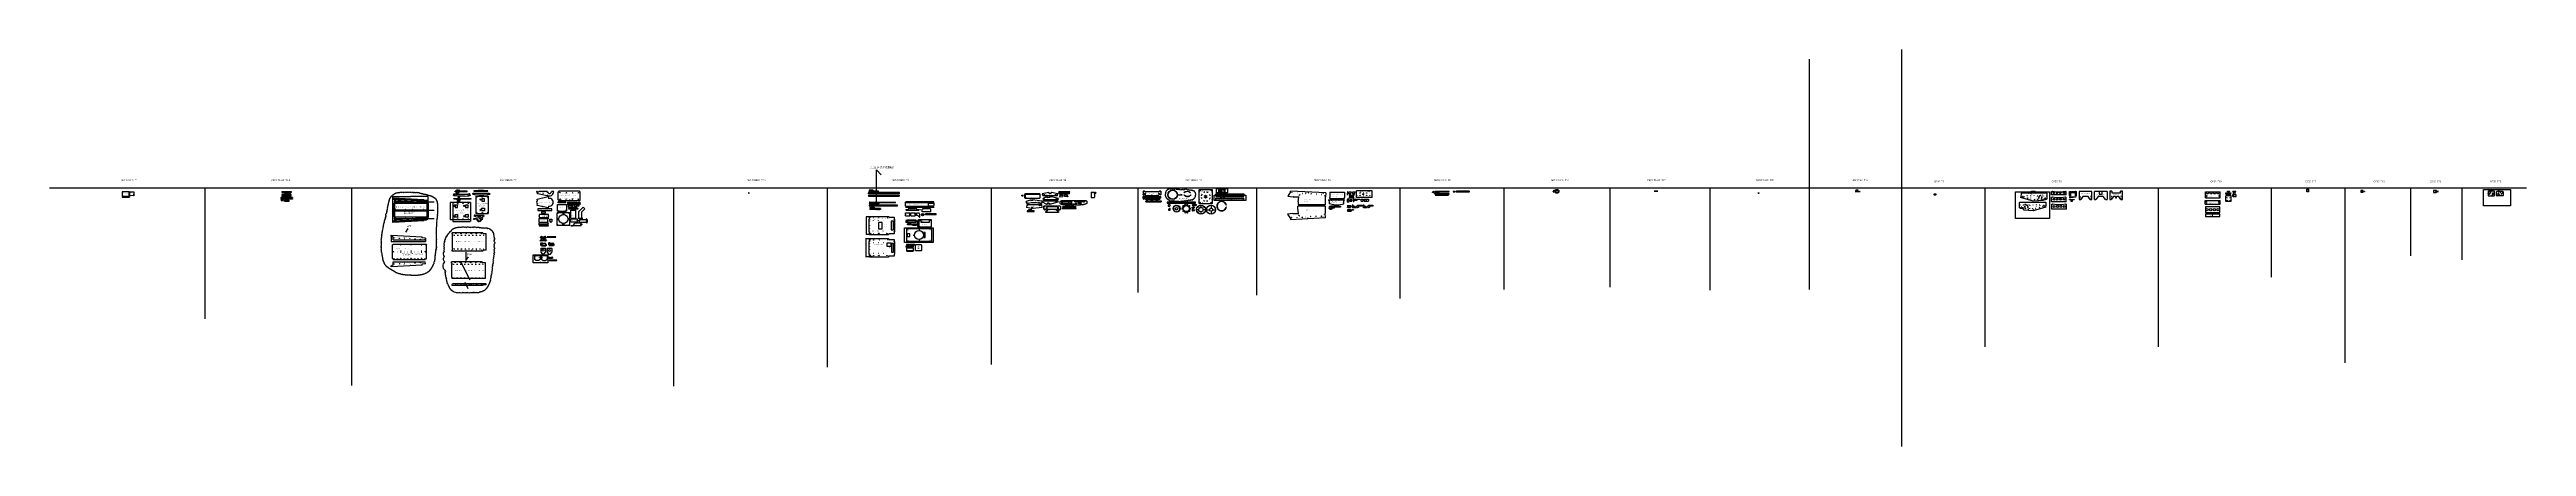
# Model space of a CAD drawing. Extents: x -57734 to 163356, y 2186 to 37537.
import ezdxf

# ---------------------------------------------------------------- set-up
doc = ezdxf.new("R2010")
doc.units = 0
for name, pattern in [('ACAD_ISO03W100', [30, 12, -18]), ('CENTER', [10.16, 6.35, -1.27, 1.27, -1.27]), ('CENTERX2', [20.32, 12.7, -2.54, 2.54, -2.54]), ('DASHED', [19.05, 12.7, -6.35]), ('PHANTOM', [12.7, 6.35, -1.27, 1.27, -1.27, 1.27, -1.27])]:
    doc.linetypes.add(name, pattern=pattern)
doc.layers.get('0').update_dxf_attribs({"linetype": 'CONTINUOUS'})
doc.layers.get('DEFPOINTS').update_dxf_attribs({"linetype": 'CONTINUOUS'})
for name, color, linetype in [('1轮廓实线层', 7, 'CONTINUOUS'), ('9双点划线层', 6, 'PHANTOM'), ('粗实线', 7, 'CONTINUOUS')]:
    doc.layers.add(name, color=color, linetype=linetype)
doc.styles.get("Standard").update_dxf_attribs({"font": 'arial.ttf'})
doc.dimstyles.new('0000', dxfattribs={"dimtxt": 30, "dimasz": 20, "dimexe": 1.25, "dimexo": 0.625, "dimtad": 1, "dimtxsty": 'STANDARD', "dimcen": 2.5, "dimazin": 3, "dimtfac": 1, "dimtmove": 0, "dimatfit": 3})
doc.dimstyles.new('ISO-25', dxfattribs={"dimtxt": 2.5, "dimasz": 2.5, "dimexe": 1.25, "dimexo": 0.625, "dimtad": 1, "dimtxsty": 'STANDARD', "dimcen": 2.5, "dimazin": 3, "dimtfac": 1, "dimtmove": 0, "dimatfit": 3})
doc.dimstyles.get("Standard").update_dxf_attribs({"dimtxt": 0.18, "dimasz": 0.18, "dimexe": 0.18, "dimexo": 0.0625, "dimgap": 0.09, "dimtad": 0, "dimtih": 1, "dimtoh": 1, "dimdec": 4, "dimzin": 0, "dimtxsty": 'STANDARD', "dimcen": 0.09, "dimazin": 3, "dimtfac": 1, "dimtdec": 4, "dimtofl": 0, "dimtmove": 0, "dimatfit": 3, "dimtolj": 1, "dimtzin": 0})

# ---------------------------------------------------------------- blocks, each defined once
blk = doc.blocks.new('101005000605___底板')
at = {"color": 7, "linetype": 'CONTINUOUS'}
for p, q in [((53798, 2096), (53798, 1946)), ((54048, 2106), (53808, 2106)), ((53808, 1936), (54048, 1936)), ((54058, 1946), (54058, 2096))]:
    blk.add_line(p, q, dxfattribs=at)
blk.add_circle((54028, 2021), 9, dxfattribs=at)
for centre, start, end in [((53808, 2096), 90, 180), ((53808, 1946), 180, 270), ((54048, 2096), 0, 90), ((54048, 1946), 270, 0)]:
    blk.add_arc(centre, 10, start, end, dxfattribs=at)
at = {"color": 3, "insert": (53816, 2051), "char_height": 10.5, "width": 209.06, "attachment_point": 1}
blk.add_mtext('101005000605   {\\fSimSun|b0|i0|c134|p2;底板} {\\fSimSun|b0|i0|c134|p2;  }Q235B   T20      4{\\fSimSun|b0|i0|c134|p2;件/套   共24件}', dxfattribs=at)
at = {"color": 2, "insert": (53835, 1991), "char_height": 10.5, "width": 161.87, "attachment_point": 1}
blk.add_mtext('{\\fSimSun|b0|i0|c134|p2;减库存，本次排版}20{\\fSimSun|b0|i0|c134|p2;件}', dxfattribs=at)
blk = doc.blocks.new('101005000609___板')
at = {"color": 7, "linetype": 'CONTINUOUS'}
for p, q in [((49570, 2133), (49570, 2003)), ((49770, 2143), (49580, 2143)), ((49580, 1993), (49770, 1993)), ((49780, 2003), (49780, 2133))]:
    blk.add_line(p, q, dxfattribs=at)
for centre in [(49620, 2068), (49730, 2068)]:
    blk.add_circle(centre, 30.2, dxfattribs=at)
for centre, start, end in [((49580, 2133), 90, 180), ((49580, 2003), 180, 270), ((49770, 2133), 0, 90), ((49770, 2003), 270, 0)]:
    blk.add_arc(centre, 10, start, end, dxfattribs=at)
at = {"color": 3, "insert": (49599, 2133), "char_height": 8.82, "width": 153.8, "attachment_point": 1}
blk.add_mtext('101005000609   {\\fSimSun|b0|i0|c134|p2;板} {\\fSimSun|b0|i0|c134|p2;  }Q235   T16      1{\\fSimSun|b0|i0|c134|p2;件/套   共24件}', dxfattribs=at)
at = {"color": 2, "insert": (49601, 2024), "char_height": 8.82, "width": 133.06, "attachment_point": 1}
blk.add_mtext('{\\fSimSun|b0|i0|c134|p2;减库存，本次排版}20{\\fSimSun|b0|i0|c134|p2;件}', dxfattribs=at)
blk = doc.blocks.new('101005000576___加强板')
at = {"color": 7, "linetype": 'CONTINUOUS'}
for p, q in [((45983, 1078), (44711, 1078)), ((44711, 1078), (44711, 578)), ((44711, 578), (45983, 578)), ((45983, 578), (45983, 1078))]:
    blk.add_line(p, q, dxfattribs=at)
for centre in [(44859, 828), (45184, 828), (45509, 828), (45834, 828)]:
    blk.add_circle(centre, 100, dxfattribs=at)
at = {"color": 3, "insert": (44951, 657), "char_height": 21, "width": 795.26, "attachment_point": 1}
blk.add_mtext('101005000576   {\\fSimSun|b0|i0|c134|p2;加强板} {\\fSimSun|b0|i0|c134|p2;  }Q235B   T10      1{\\fSimSun|b0|i0|c134|p2;件/套   共6件}', dxfattribs=at)
at = {"color": 2, "insert": (45031, 725), "char_height": 21, "width": 298.36, "attachment_point": 1}
blk.add_mtext('减库存，本次排版5件', dxfattribs=at)
blk = doc.blocks.new('101005000578___加强板')
at = {"color": 7, "linetype": 'CONTINUOUS'}
for p, q in [((45971, 327), (44699, 327)), ((44699, 327), (44699, 127)), ((44699, 127), (45971, 127)), ((45971, 127), (45971, 327))]:
    blk.add_line(p, q, dxfattribs=at)
at = {"color": 6, "linetype": 'CONTINUOUS'}
for p, q in [((44704, 232), (44757, 232)), ((44706, 222), (44757, 222)), ((45368, 232), (45297, 232)), ((45371, 222), (45299, 222)), ((45969, 222), (45941, 222)), ((45969, 232), (45945, 232))]:
    blk.add_line(p, q, dxfattribs=at)
at = {"color": 3, "insert": (44951, 179), "char_height": 21, "width": 806.17, "attachment_point": 1}
blk.add_mtext('101005000578   {\\fSimSun|b0|i0|c134|p2;加强板} {\\fSimSun|b0|i0|c134|p2;  }Q235B   T10      2{\\fSimSun|b0|i0|c134|p2;件/套   共12件}', dxfattribs=at)
at = {"color": 2, "insert": (44992, 232), "char_height": 21, "width": 307.51, "attachment_point": 1}
blk.add_mtext('{\\fSimSun|b0|i0|c134|p2;减库存，本次排版}10{\\fSimSun|b0|i0|c134|p2;件}', dxfattribs=at)
blk = doc.blocks.new('101005000568___支板1')
at = {"color": 7}
for p, q in [((54197, 2154), (55519, 2154)), ((54197, 1608), (54197, 2154)), ((54197, 1608), (55519, 1608)), ((55519, 1608), (55519, 2154))]:
    blk.add_line(p, q, dxfattribs=at)
at = {"color": 6, "linetype": 'CONTINUOUS'}
for centre in [(54293, 1826), (54293, 1716), (55423, 1826), (55423, 1716)]:
    blk.add_circle(centre, 20, dxfattribs=at)
at = {"color": 7, "linetype": 'CONTINUOUS'}
for centre in [(54378, 2038), (54698, 2038), (55018, 2038), (55338, 2038)]:
    blk.add_circle(centre, 90, dxfattribs=at)
at = {"color": 3, "insert": (54477, 1782), "char_height": 21, "width": 774.7, "attachment_point": 1}
blk.add_mtext('101005000568   {\\fSimSun|b0|i0|c134|p2;支板} {\\fSimSun|b0|i0|c134|p2;  }Q235B   T10      1{\\fSimSun|b0|i0|c134|p2;件/套   共6件}', dxfattribs=at)
at = {"color": 2, "insert": (54539, 1695), "char_height": 21, "width": 298.36, "attachment_point": 1}
blk.add_mtext('减库存，本次排版5件', dxfattribs=at)
blk = doc.blocks.new('101005000570___支板__1')
for p, q in [((53738, 1336), (55060, 1336)), ((53738, 1010), (53738, 1336)), ((53738, 1010), (55060, 1010)), ((55060, 1010), (55060, 1336))]:
    blk.add_line(p, q)
at = {"color": 6, "linetype": 'CONTINUOUS'}
for centre in [(53834, 1228), (53834, 1118), (54964, 1228), (54964, 1118)]:
    blk.add_circle(centre, 20, dxfattribs=at)
at = {"color": 3, "insert": (54063, 1186), "char_height": 21, "width": 774.7, "attachment_point": 1}
blk.add_mtext('101005000570   {\\fSimSun|b0|i0|c134|p2;支板} {\\fSimSun|b0|i0|c134|p2;  }Q235B   T10      1{\\fSimSun|b0|i0|c134|p2;件/套   共6件}', dxfattribs=at)
at = {"color": 2, "insert": (54130, 1118), "char_height": 21, "width": 298.36, "attachment_point": 1}
blk.add_mtext('减库存，本次排版5件', dxfattribs=at)
blk = doc.blocks.new('101005000572___加强筋')
at = {"color": 7, "linetype": 'CONTINUOUS'}
for p, q in [((41601, 1787), (41601, 2084)), ((42923, 1787), (41601, 1787)), ((41697, 2115), (42031, 2056)), ((42031, 2056), (42492, 2056)), ((42492, 2056), (42827, 2115)), ((42923, 1787), (42923, 2084))]:
    blk.add_line(p, q, dxfattribs=at)
for centre in [(41806, 1953), (42110, 1953), (42414, 1953), (42718, 1953)]:
    blk.add_circle(centre, 60, dxfattribs=at)
for centre, start, end in [((41623, 2182), 257.29097, 317.76536), ((42901, 2182), 222.23464, 282.70903)]:
    blk.add_arc(centre, 100, start, end, dxfattribs=at)
at = {"color": 3, "insert": (41894, 1848), "char_height": 21, "width": 791.57, "attachment_point": 1}
blk.add_mtext('101005000572   {\\fSimSun|b0|i0|c134|p2;加强筋} {\\fSimSun|b0|i0|c134|p2;  }Q235B   T8      1{\\fSimSun|b0|i0|c134|p2;件/套   共6件}', dxfattribs=at)
at = {"color": 2, "insert": (41986, 1891), "char_height": 21, "width": 298.36, "attachment_point": 1}
blk.add_mtext('减库存，本次排版5件', dxfattribs=at)
blk = doc.blocks.new('101005000573___加强筋')
at = {"color": 7, "linetype": 'CONTINUOUS'}
for p, q in [((41608, 1174), (41608, 1563)), ((42930, 1174), (41608, 1174)), ((41704, 1592), (42039, 1533)), ((42039, 1533), (42500, 1533)), ((42500, 1533), (42835, 1592)), ((42930, 1174), (42930, 1563))]:
    blk.add_line(p, q, dxfattribs=at)
for centre in [(41813, 1386), (42117, 1386), (42421, 1386), (42725, 1386)]:
    blk.add_circle(centre, 80, dxfattribs=at)
for centre, start, end in [((41630, 1660), 257.29097, 317.43121), ((42908, 1660), 222.56879, 282.70903)]:
    blk.add_arc(centre, 100, start, end, dxfattribs=at)
at = {"color": 3, "insert": (41894, 1238), "char_height": 21, "width": 802.26, "attachment_point": 1}
blk.add_mtext('101005000573   {\\fSimSun|b0|i0|c134|p2;加强筋} {\\fSimSun|b0|i0|c134|p2;  }Q235B   T8      1{\\fSimSun|b0|i0|c134|p2;件/套   共6件}', dxfattribs=at)
at = {"color": 2, "insert": (41947, 1288), "char_height": 21, "width": 298.36, "attachment_point": 1}
blk.add_mtext('减库存，本次排版5件', dxfattribs=at)
blk = doc.blocks.new('101005000574___加强筋')
at = {"color": 7, "linetype": 'CONTINUOUS'}
for p, q in [((41639, 515), (41639, 953)), ((42961, 515), (41639, 515)), ((41734, 983), (42069, 924)), ((42069, 924), (42530, 924)), ((42530, 924), (42865, 983)), ((42961, 515), (42961, 953))]:
    blk.add_line(p, q, dxfattribs=at)
for centre in [(41844, 751), (42148, 751), (42452, 751), (42756, 751)]:
    blk.add_circle(centre, 85, dxfattribs=at)
for centre, start, end in [((41661, 1050), 257.29097, 317.43121), ((42939, 1050), 222.56879, 282.70903)]:
    blk.add_arc(centre, 100, start, end, dxfattribs=at)
at = {"color": 3, "insert": (41930, 583), "char_height": 21, "width": 791.2, "attachment_point": 1}
blk.add_mtext('101005000574   {\\fSimSun|b0|i0|c134|p2;加强筋} {\\fSimSun|b0|i0|c134|p2;  }Q235B   T8      1{\\fSimSun|b0|i0|c134|p2;件/套   共6件}', dxfattribs=at)
at = {"color": 2, "insert": (42054, 631), "char_height": 21, "width": 298.36, "attachment_point": 1}
blk.add_mtext('减库存，本次排版5件', dxfattribs=at)
blk = doc.blocks.new('101005001208___左侧板')
at = {"color": 7, "linetype": 'CONTINUOUS'}
for p, q in [((30160, 438), (30175, 492)), ((31286, 115), (30160, 438)), ((30195, 833), (30171, 492)), ((30172, 493), (30171, 492)), ((30175, 492), (30172, 493)), ((32501, 852), (30215, 852)), ((31298, 158), (31286, 115)), ((31299, 158), (31302, 113)), ((32172, 182), (31302, 113)), ((32170, 182), (31302, 113)), ((32169, 238), (32167, 238)), ((32172, 182), (32167, 238)), ((32171, 219), (32169, 238)), ((32171, 219), (32453, 292)), ((32458, 294), (32521, 338)), ((32521, 338), (32521, 832))]:
    blk.add_line(p, q, dxfattribs=at)
at = {"color": 6, "linetype": 'CENTERX2'}
for p, q in [((30172, 480), (30191, 474)), ((31278, 162), (31297, 157)), ((31299, 157), (31319, 158)), ((32145, 223), (32168, 225))]:
    blk.add_line(p, q, dxfattribs=at)
at = {"color": 6, "linetype": 'CONTINUOUS'}
for p, q in [((30247, 490), (30248, 501)), ((30251, 544), (30250, 522)), ((30266, 468), (30294, 466)), ((30327, 549), (30325, 524)), ((30337, 563), (30383, 560)), ((30345, 503), (30368, 501)), ((30385, 517), (30387, 544)), ((30436, 456), (30410, 458)), ((30457, 475), (30458, 494)), ((30461, 530), (30461, 511)), ((30724, 630), (30725, 612)), ((30726, 588), (30727, 571)), ((30732, 630), (30733, 612)), ((30734, 588), (30735, 570)), ((30735, 417), (30736, 394)), ((30743, 416), (30744, 396)), ((30755, 380), (30763, 380)), ((30755, 372), (30763, 372)), ((30817, 383), (30804, 382)), ((30817, 375), (30806, 374)), ((31032, 636), (31033, 606)), ((31038, 517), (31039, 494)), ((31040, 636), (31041, 612)), ((31046, 517), (31047, 494)), ((31049, 313), (31048, 326)), ((31057, 313), (31056, 326)), ((31064, 306), (31073, 306)), ((31065, 298), (31075, 298)), ((31129, 309), (31116, 309)), ((31129, 301), (31116, 301)), ((31341, 628), (31342, 598)), ((31348, 632), (31350, 598)), ((31357, 314), (31359, 281)), ((31365, 314), (31367, 283)), ((31376, 272), (31392, 273)), ((31376, 264), (31392, 265)), ((31439, 275), (31428, 275)), ((31440, 267), (31428, 267)), ((31623, 582), (31626, 530)), ((31637, 329), (31640, 263)), ((31673, 625), (31689, 626)), ((31695, 225), (31778, 230)), ((32181, 251), (32115, 247)), ((32147, 650), (32122, 648)), ((32203, 613), (32205, 569)), ((32219, 293), (32217, 337)), ((32246, 405), (32245, 387)), ((32261, 329), (32286, 327)), ((32322, 413), (32320, 380)), ((32337, 424), (32370, 421)), ((32337, 364), (32363, 362)), ((32380, 376), (32382, 405)), ((32431, 317), (32416, 318)), ((32452, 335), (32454, 361)), ((32461, 610), (32459, 575)), ((32471, 610), (32469, 576))]:
    blk.add_line(p, q, dxfattribs=at)
for p, q in [((30723, 277), (30734, 315)), ((31736, 148), (31732, 188))]:
    blk.add_line(p, q)
at = {"color": 6}
for p, q in [((30728, 320), (30732, 319)), ((30737, 317), (30741, 316)), ((31727, 190), (31729, 190)), ((31735, 191), (31738, 191))]:
    blk.add_line(p, q, dxfattribs=at)
at = {"color": 7, "linetype": 'CONTINUOUS'}
for centre in [(30356, 532), (32351, 393)]:
    blk.add_circle(centre, 15, dxfattribs=at)
for centre in [(30735, 318), (31732, 191)]:
    blk.add_circle(centre, 3)
for centre, radius, start, end in [((30215, 832), 20, 90, 176), ((32449, 307), 16, 284.5, 304.5), ((32501, 832), 20, 0, 90)]:
    blk.add_arc(centre, radius, start, end, dxfattribs=at)
blk.add_arc((31299, 161), 3, 274.5, 254)
at = {"layer": '粗实线'}
for centre, radius, start, end in [((31772, 447), 12.5, 356.3, 176.3), ((31921, 438), 162, 176.3, 206.3), ((31788, 371), 12.5, 206.3, 26.3), ((31921, 438), 137, 176.3, 206.3), ((31801, 526), 12.5, 143.7, 323.7), ((31921, 438), 162, 113.7, 143.7), ((31921, 438), 137, 113.7, 143.7), ((31861, 574), 12.5, 293.7, 113.7), ((31981, 301), 12.5, 113.7, 293.7), ((31921, 438), 137, 293.7, 323.7), ((31921, 438), 162, 293.7, 323.7), ((32042, 349), 12.5, 323.7, 143.7), ((32055, 504), 12.5, 26.3, 206.3), ((31921, 438), 137, 356.3, 26.3), ((32070, 428), 12.5, 176.3, 356.3), ((31921, 438), 162, 356.3, 26.3)]:
    blk.add_arc(centre, radius, start, end, dxfattribs=at)
at = {"color": 4, "insert": (30853, 799), "char_height": 21, "width": 774.7, "attachment_point": 1}
blk.add_mtext('101005001208   {\\fSimSun|b0|i0|c134|p2;左侧板} {\\fSimSun|b0|i0|c134|p2;  }Q235B   T8      1{\\fSimSun|b0|i0|c134|p2;件/套   共6件}', dxfattribs=at)
at = {"color": 2, "insert": (30929, 734), "char_height": 21, "width": 298.36, "attachment_point": 1}
blk.add_mtext('减库存，本次排版5件', dxfattribs=at)
blk = doc.blocks.new('101005001208___左侧1')
at = {"color": 7, "linetype": 'CONTINUOUS'}
for p, q in [((33868, 338), (33868, 832)), ((33932, 294), (33868, 338)), ((33888, 852), (36174, 852)), ((34219, 219), (33937, 292)), ((34222, 238), (34218, 182)), ((34218, 182), (35087, 113)), ((34219, 219), (34220, 238)), ((34220, 238), (34222, 238)), ((34220, 182), (35087, 113)), ((34220, 182), (35087, 113)), ((35091, 158), (35087, 113)), ((35092, 158), (35104, 115)), ((35104, 115), (36230, 438)), ((36194, 833), (36218, 492)), ((36214, 492), (36218, 493)), ((36230, 438), (36214, 492)), ((36218, 493), (36218, 492))]:
    blk.add_line(p, q, dxfattribs=at)
at = {"color": 6, "linetype": 'CONTINUOUS'}
for p, q in [((33918, 610), (33920, 576)), ((33928, 610), (33930, 575)), ((33937, 335), (33935, 361)), ((33959, 317), (33973, 318)), ((34010, 376), (34008, 405)), ((34053, 424), (34019, 421)), ((34053, 364), (34026, 362)), ((34067, 413), (34069, 380)), ((34128, 329), (34104, 327)), ((34143, 405), (34144, 387)), ((34170, 293), (34172, 337)), ((34187, 613), (34185, 569)), ((34208, 251), (34275, 247)), ((34242, 650), (34268, 648)), ((34694, 225), (34612, 230)), ((34717, 625), (34700, 626)), ((34753, 329), (34749, 263)), ((34766, 582), (34763, 530)), ((34950, 275), (34962, 275)), ((34950, 267), (34962, 267)), ((35013, 272), (34997, 273)), ((35013, 264), (34997, 265)), ((35024, 314), (35023, 283)), ((35032, 314), (35031, 281)), ((35041, 632), (35039, 598)), ((35049, 628), (35047, 598)), ((35260, 309), (35273, 309)), ((35260, 301), (35273, 301)), ((35324, 298), (35315, 298)), ((35325, 306), (35316, 306)), ((35333, 313), (35333, 326)), ((35341, 313), (35341, 326)), ((35343, 517), (35342, 494)), ((35350, 636), (35348, 612)), ((35351, 517), (35350, 494)), ((35358, 636), (35356, 606)), ((35572, 375), (35584, 374)), ((35573, 383), (35585, 382)), ((35635, 380), (35626, 380)), ((35635, 372), (35626, 372)), ((35646, 416), (35645, 396)), ((35655, 417), (35653, 394)), ((35656, 588), (35655, 570)), ((35658, 630), (35657, 612)), ((35664, 588), (35663, 571)), ((35666, 630), (35665, 612)), ((35929, 530), (35929, 511)), ((35932, 475), (35931, 494)), ((35954, 456), (35979, 458)), ((36005, 517), (36003, 544)), ((36052, 563), (36007, 560)), ((36045, 503), (36021, 501)), ((36063, 549), (36064, 524)), ((36123, 468), (36095, 466)), ((36138, 544), (36140, 522)), ((36142, 490), (36141, 501))]:
    blk.add_line(p, q, dxfattribs=at)
at = {"color": 6, "linetype": 'CENTERX2'}
for p, q in [((34244, 223), (34221, 225)), ((35090, 157), (35071, 158)), ((35111, 162), (35092, 157)), ((36218, 480), (36198, 474))]:
    blk.add_line(p, q, dxfattribs=at)
at = {"color": 6}
for p, q in [((34651, 191), (34654, 191)), ((34660, 190), (34663, 190)), ((35650, 317), (35652, 317)), ((35658, 319), (35660, 320))]:
    blk.add_line(p, q, dxfattribs=at)
for p, q in [((34653, 148), (34657, 188)), ((35667, 277), (35656, 315))]:
    blk.add_line(p, q)
at = {"color": 7, "linetype": 'CONTINUOUS'}
for centre in [(34039, 393), (36034, 532)]:
    blk.add_circle(centre, 15, dxfattribs=at)
for centre in [(34657, 191), (35655, 318)]:
    blk.add_circle(centre, 3)
for centre, radius, start, end in [((33888, 832), 20, 90, 180), ((33941, 307), 16, 235.5, 255.5), ((36174, 832), 20, 4, 90)]:
    blk.add_arc(centre, radius, start, end, dxfattribs=at)
blk.add_arc((35091, 161), 3, 286, 265.5)
at = {"layer": '粗实线'}
for centre, radius, start, end in [((34468, 438), 162, 153.7, 183.7), ((34319, 428), 12.5, 183.7, 3.7), ((34334, 504), 12.5, 333.7, 153.7), ((34468, 438), 137, 153.7, 183.7), ((34348, 349), 12.5, 36.3, 216.3), ((34468, 438), 162, 216.3, 246.3), ((34468, 438), 137, 216.3, 246.3), ((34408, 301), 12.5, 246.3, 66.3), ((34528, 574), 12.5, 66.3, 246.3), ((34468, 438), 137, 36.3, 66.3), ((34468, 438), 162, 36.3, 66.3), ((34588, 526), 12.5, 216.3, 36.3), ((34602, 371), 12.5, 153.7, 333.7), ((34468, 438), 137, 333.7, 3.7), ((34617, 447), 12.5, 3.7, 183.7), ((34468, 438), 162, 333.7, 3.7)]:
    blk.add_arc(centre, radius, start, end, dxfattribs=at)
at = {"color": 4, "insert": (35537, 799), "char_height": 21, "width": 774.7, "attachment_point": 3}
blk.add_mtext('101005001208   {\\fSimSun|b0|i0|c134|p2;左侧板} {\\fSimSun|b0|i0|c134|p2; Q235B}  T8      1{\\fSimSun|b0|i0|c134|p2;件/套   共6件}', dxfattribs=at)
at = {"color": 2, "insert": (34955, 734), "char_height": 21, "width": 298.36, "attachment_point": 1}
blk.add_mtext('减库存，本次排版5件', dxfattribs=at)
blk = doc.blocks.new('101005001208-1___弯板')
at = {"color": 7, "linetype": 'CONTINUOUS'}
for p, q in [((151733, 37439), (151733, 37481)), ((151733, 37481), (152108, 37481)), ((151733, 37439), (152108, 37439)), ((152108, 37439), (152108, 37481))]:
    blk.add_line(p, q, dxfattribs=at)
at = {"color": 4, "insert": (151759, 37474), "char_height": 8.4, "width": 309.88, "attachment_point": 1}
blk.add_mtext('101005001208-1   {\\fSimSun|b0|i0|c134|p2;弯板} {\\fSimSun|b0|i0|c134|p2;  }Q235B   T8      2{\\fSimSun|b0|i0|c134|p2;件/套   共12件}', dxfattribs=at)
at = {"color": 2, "insert": (151815, 37454), "char_height": 8.4, "width": 129.41, "attachment_point": 1}
blk.add_mtext('{\\fSimSun|b0|i0|c134|p2;减库存，本次排版}10{\\fSimSun|b0|i0|c134|p2;件}', dxfattribs=at)
blk = doc.blocks.new('101005000575___支板')
at = {"color": 7, "linetype": 'CONTINUOUS'}
for p, q in [((38101, 2021), (37911, 2021)), ((37911, 2021), (37911, 1976)), ((37911, 1976), (37931, 1956)), ((37931, 1956), (38081, 1956)), ((38081, 1956), (38101, 1976)), ((38101, 1976), (38101, 2021))]:
    blk.add_line(p, q, dxfattribs=at)
at = {"color": 3, "insert": (37936, 2010), "char_height": 8.4, "width": 161.29, "attachment_point": 1}
blk.add_mtext('101005000575   {\\fSimSun|b0|i0|c134|p2;支板} {\\fSimSun|b0|i0|c134|p2;  }Q235   T6      8{\\fSimSun|b0|i0|c134|p2;件/套   共48件}', dxfattribs=at)
at = {"color": 2, "insert": (37936, 1977), "char_height": 8.4, "width": 127.26, "attachment_point": 1}
blk.add_mtext('{\\fSimSun|b0|i0|c134|p2;减库存，本次排版}40{\\fSimSun|b0|i0|c134|p2;件}', dxfattribs=at)
blk = doc.blocks.new('101005000772___板')
at = {"color": 7, "linetype": 'CONTINUOUS'}
for p, q in [((53918, 1681), (53918, 1631)), ((53973, 1686), (53923, 1686)), ((53923, 1626), (53973, 1626)), ((53978, 1631), (53978, 1681))]:
    blk.add_line(p, q, dxfattribs=at)
blk.add_circle((53948, 1656), 13.2, dxfattribs=at)
for centre, start, end in [((53923, 1681), 90, 180), ((53923, 1631), 180, 270), ((53973, 1681), 0, 90), ((53973, 1631), 270, 0)]:
    blk.add_arc(centre, 5, start, end, dxfattribs=at)
at = {"color": 3, "insert": (53921, 1672), "char_height": 4.2, "width": 58.82, "attachment_point": 1}
blk.add_mtext('101005000772   {\\fSimSun|b0|i0|c134|p2;板} {\\fSimSun|b0|i0|c134|p2;  }Q235   T20      4{\\fSimSun|b0|i0|c134|p2;件/套   共24件}', dxfattribs=at)
at = {"color": 2, "insert": (53921, 1639), "char_height": 3.36, "width": 51.58, "attachment_point": 1}
blk.add_mtext('{\\fSimSun|b0|i0|c134|p2;减库存，本次排版}20{\\fSimSun|b0|i0|c134|p2;件}', dxfattribs=at)
blk = doc.blocks.new('101005001210___电机支板')
at = {"color": 7, "linetype": 'CONTINUOUS'}
for p, q in [((56764, 2077), (56764, 1757)), ((57304, 2117), (56804, 2117)), ((56804, 1717), (57304, 1717)), ((57344, 1757), (57344, 2077))]:
    blk.add_line(p, q, dxfattribs=at)
at = {"color": 6, "linetype": 'CONTINUOUS'}
for p, q in [((56775, 1927), (56780, 1939)), ((56775, 1927), (56785, 1923)), ((56785, 1923), (56791, 1937)), ((56822, 2010), (56835, 2005)), ((56827, 2019), (56840, 2014)), ((56854, 2111), (56846, 2093)), ((56854, 2111), (56863, 2107)), ((56863, 2107), (56855, 2090)), ((57245, 1728), (57250, 1739)), ((57245, 1728), (57254, 1724)), ((57254, 1724), (57259, 1736)), ((57280, 1816), (57264, 1823)), ((57280, 1827), (57266, 1833)), ((57323, 1912), (57316, 1896)), ((57323, 1912), (57332, 1908)), ((57332, 1908), (57326, 1894))]:
    blk.add_line(p, q, dxfattribs=at)
at = {"color": 7, "linetype": 'CONTINUOUS'}
for centre, start, end in [((56804, 2077), 90, 180), ((56804, 1757), 180, 270), ((57304, 2077), 0, 90), ((57304, 1757), 270, 0)]:
    blk.add_arc(centre, 40, start, end, dxfattribs=at)
at = {"layer": '粗实线'}
for centre, radius, start, end in [((57054, 1917), 162, 173.3, 203.3), ((56906, 1935), 12.5, 353.3, 173.3), ((56917, 1858), 12.5, 203.3, 23.3), ((57054, 1917), 137, 173.3, 203.3), ((56938, 2012), 12.5, 140.7, 320.7), ((57054, 1917), 162, 110.7, 140.7), ((57054, 1917), 137, 110.7, 140.7), ((57001, 2057), 12.5, 290.7, 110.7), ((57107, 1778), 12.5, 110.7, 290.7), ((57054, 1917), 137, 290.7, 320.7), ((57054, 1917), 162, 290.7, 320.7), ((57169, 1823), 12.5, 320.7, 140.7), ((57191, 1976), 12.5, 23.3, 203.3), ((57054, 1917), 137, 353.3, 23.3), ((57202, 1900), 12.5, 173.3, 353.3), ((57054, 1917), 162, 353.3, 23.3)]:
    blk.add_arc(centre, radius, start, end, dxfattribs=at)
at = {"color": 3, "insert": (56877, 2011), "char_height": 21, "width": 424.61, "attachment_point": 1}
blk.add_mtext('101005001210   {\\fSimSun|b0|i0|c134|p2;电机支板} {\\fSimSun|b0|i0|c134|p2;  }Q235   T25    1{\\fSimSun|b0|i0|c134|p2;件/套   共6件}', dxfattribs=at)
at = {"color": 2, "insert": (56883, 1887), "char_height": 21, "width": 298.36, "attachment_point": 1}
blk.add_mtext('减库存，本次排版5件', dxfattribs=at)
blk = doc.blocks.new('101005001210___电机支板1')
at = {"color": 7, "linetype": 'CONTINUOUS'}
for p, q in [((57977, 1781), (57977, 2101)), ((58017, 2141), (58517, 2141)), ((58517, 1741), (58017, 1741)), ((58557, 2101), (58557, 1781))]:
    blk.add_line(p, q, dxfattribs=at)
at = {"color": 6, "linetype": 'CONTINUOUS'}
for p, q in [((57998, 1935), (57989, 1931)), ((57989, 1931), (57994, 1918)), ((57998, 1935), (58005, 1919)), ((58040, 1850), (58055, 1856)), ((58040, 1839), (58057, 1846)), ((58067, 1747), (58061, 1760)), ((58076, 1751), (58067, 1747)), ((58076, 1751), (58071, 1763)), ((58467, 2134), (58458, 2130)), ((58458, 2130), (58465, 2113)), ((58467, 2134), (58475, 2116)), ((58494, 2042), (58481, 2037)), ((58499, 2034), (58486, 2028)), ((58536, 1946), (58530, 1961)), ((58545, 1950), (58536, 1946)), ((58545, 1950), (58540, 1962))]:
    blk.add_line(p, q, dxfattribs=at)
at = {"color": 7, "linetype": 'CONTINUOUS'}
for centre, start, end in [((58017, 2101), 90, 180), ((58017, 1781), 180, 270), ((58517, 2101), 0, 90), ((58517, 1781), 270, 0)]:
    blk.add_arc(centre, 40, start, end, dxfattribs=at)
at = {"layer": '粗实线'}
for centre, radius, start, end in [((58267, 1941), 162, 156.7, 186.7), ((58119, 1923), 12.5, 186.7, 6.7), ((58130, 2000), 12.5, 336.7, 156.7), ((58267, 1941), 137, 156.7, 186.7), ((58152, 1846), 12.5, 39.3, 219.3), ((58267, 1941), 162, 219.3, 249.3), ((58267, 1941), 137, 219.3, 249.3), ((58214, 1801), 12.5, 249.3, 69.3), ((58320, 2080), 12.5, 69.3, 249.3), ((58267, 1941), 137, 39.3, 69.3), ((58267, 1941), 162, 39.3, 69.3), ((58382, 2035), 12.5, 219.3, 39.3), ((58404, 1882), 12.5, 156.7, 336.7), ((58267, 1941), 137, 336.7, 6.7), ((58415, 1958), 12.5, 6.7, 186.7), ((58267, 1941), 162, 336.7, 6.7)]:
    blk.add_arc(centre, radius, start, end, dxfattribs=at)
at = {"color": 2, "insert": (58082, 1901), "char_height": 21, "width": 298.36, "attachment_point": 1}
blk.add_mtext('减库存，本次排版5件', dxfattribs=at)
at = {"color": 3, "insert": (58085, 2062), "char_height": 21, "width": 443.65, "attachment_point": 1}
blk.add_mtext('101005001210   {\\fSimSun|b0|i0|c134|p2;电机支板} {\\fSimSun|b0|i0|c134|p2;  }Q235B   T24      1{\\fSimSun|b0|i0|c134|p2;件/套   共6件}', dxfattribs=at)
blk = doc.blocks.new('101005000564___弯板')
at = {"color": 7, "linetype": 'CONTINUOUS'}
for p, q in [((18804, 2037), (18936, 2037)), ((18804, 1995), (18804, 2037)), ((18804, 1995), (18936, 1995)), ((18936, 1995), (18936, 2037))]:
    blk.add_line(p, q, dxfattribs=at)
for centre in [(18816, 2016), (18924, 2016)]:
    blk.add_circle(centre, 6.25, dxfattribs=at)
at = {"color": 3, "insert": (18823, 2027), "char_height": 5.25, "width": 98.77, "attachment_point": 1}
blk.add_mtext('101005000564   {\\fSimSun|b0|i0|c134|p2;弯板} {\\fSimSun|b0|i0|c134|p2;  }06Cr19Ni10   T4    14{\\fSimSun|b0|i0|c134|p2;件/套   共84件}', dxfattribs=at)
at = {"color": 2, "insert": (18850, 2007), "char_height": 5.25, "width": 80.71, "attachment_point": 1}
blk.add_mtext('{\\fSimSun|b0|i0|c134|p2;减库存，本次排版}70{\\fSimSun|b0|i0|c134|p2;件}', dxfattribs=at)
blk = doc.blocks.new('101005000583__右弯板')
at = {"color": 7, "linetype": 'CONTINUOUS'}
for p, q in [((24617, 1956), (24356, 1573)), ((24356, 1573), (24832, 1514)), ((24617, 1956), (24621, 2032)), ((24621, 2032), (24630, 2041)), ((27747, 1880), (24638, 2043)), ((25346, 1509), (24892, 1509)), ((25290, 1075), (25291, 1076)), ((25290, 1075), (25290, 847)), ((25290, 847), (27727, 847)), ((25291, 1076), (25346, 1509)), ((27727, 1517), (27728, 1517)), ((27727, 847), (27727, 1517)), ((27747, 1880), (27728, 1517))]:
    blk.add_line(p, q, dxfattribs=at)
at = {"color": 6, "linetype": 'CENTERX2'}
for p, q in [((24638, 1975), (24618, 1976)), ((24640, 2013), (24620, 2014)), ((25290, 1076), (25310, 1076)), ((25358, 1509), (25346, 1509)), ((27707, 1076), (27727, 1076)), ((27727, 1509), (27711, 1509)), ((27744, 1812), (27724, 1813)), ((27746, 1850), (27726, 1852))]:
    blk.add_line(p, q, dxfattribs=at)
at = {"color": 6, "linetype": 'CONTINUOUS'}
for p, q in [((24715, 1936), (24715, 1926)), ((24740, 1935), (24740, 1925)), ((25195, 1911), (25194, 1901)), ((25220, 1910), (25219, 1900)), ((25389, 1705), (25382, 1653)), ((25420, 1731), (25463, 1729)), ((25674, 1886), (25674, 1876)), ((25699, 1885), (25699, 1875)), ((25944, 1872), (25943, 1861)), ((25969, 1870), (25968, 1860)), ((26423, 1847), (26423, 1837)), ((26448, 1845), (26448, 1835)), ((26902, 1822), (26902, 1813)), ((26927, 1820), (26927, 1810)), ((27382, 1796), (27381, 1788)), ((27407, 1795), (27406, 1786)), ((27683, 1612), (27630, 1615)), ((27711, 1581), (27709, 1539))]:
    blk.add_line(p, q, dxfattribs=at)
at = {"color": 1}
for p, q in [((25346, 1509), (25346, 1515)), ((25346, 1509), (25346, 1509)), ((26191, 1930), (26189, 1895)), ((26192, 1962), (26191, 1933))]:
    blk.add_line(p, q, dxfattribs=at)
at = {"color": 6}
for p, q in [((26172, 1895), (26187, 1894)), ((26189, 1932), (26175, 1933)), ((26190, 1894), (26208, 1893)), ((26208, 1931), (26192, 1932))]:
    blk.add_line(p, q, dxfattribs=at)
at = {"color": 1}
for centre in [(26189, 1894), (26191, 1932)]:
    blk.add_circle(centre, 1.5, dxfattribs=at)
at = {"color": 7, "linetype": 'CONTINUOUS'}
blk.add_circle((27530, 1841), 6.25, dxfattribs=at)
blk.add_arc((24637, 2033), 10, 87, 132, dxfattribs=at)
at = {"color": 6, "linetype": 'CONTINUOUS'}
for centre in [(24725, 1886), (25205, 1860), (25684, 1835), (25954, 1821), (26433, 1796), (26912, 1771), (27392, 1746)]:
    blk.add_arc(centre, 12.5, 177, 357, dxfattribs=at)
at = {"color": 7, "linetype": 'CONTINUOUS'}
blk.add_open_spline([(24892, 1509), (24891, 1509), (24889, 1509), (24886, 1510), (24882, 1510), (24879, 1510), (24875, 1511), (24871, 1511), (24867, 1511), (24862, 1512), (24855, 1512), (24845, 1513), (24837, 1514), (24832, 1514)], degree=3, knots=[0, 0, 0, 0, 0.04865565, 0.10101967, 0.15709246, 0.21687435, 0.28036562, 0.34756647, 0.4184771, 0.49309768, 0.57142834, 0.76866877, 1, 1, 1, 1], dxfattribs=at)
at = {"color": 3, "insert": (25732, 1329), "char_height": 31.5, "width": 1279.9, "attachment_point": 1}
blk.add_mtext('101005000583  {\\fSimSun|b0|i0|c134|p2;右弯板} {\\fSimSun|b0|i0|c134|p2;  }06Cr19Ni10   T6      1{\\fSimSun|b0|i0|c134|p2;件/套   共6件}', dxfattribs=at)
at = {"color": 2, "insert": (25824, 1129), "char_height": 31.5, "width": 447.54, "attachment_point": 1}
blk.add_mtext('减库存，本次排版5件', dxfattribs=at)
blk = doc.blocks.new('101005000587__左弯板')
at = {"color": 7, "linetype": 'CONTINUOUS'}
for p, q in [((24811, 37), (24334, -22)), ((24870, 42), (25324, 42)), ((27706, 704), (25269, 704)), ((25269, 476), (25269, 704)), ((25269, 475), (25269, 476)), ((25324, 42), (25269, 475)), ((27706, 704), (27706, 34)), ((27706, 34), (27707, 34)), ((27726, -329), (27707, 34)), ((24334, -22), (24595, -404)), ((24595, -404), (24599, -481)), ((24599, -481), (24609, -489)), ((24616, -492), (27726, -329))]:
    blk.add_line(p, q, dxfattribs=at)
at = {"color": 6, "linetype": 'CENTERX2'}
for p, q in [((25303, 476), (25269, 476)), ((25324, 42), (25355, 42)), ((27706, 476), (27677, 476)), ((27677, 42), (27706, 42)), ((27690, -30), (27688, 12)), ((24596, -425), (24618, -424)), ((24599, -463), (24618, -462)), ((24694, -385), (24694, -375)), ((24719, -384), (24718, -374)), ((25173, -360), (25173, -350)), ((25198, -359), (25198, -349)), ((25367, -153), (25361, -101)), ((25399, -180), (25442, -178)), ((25653, -335), (25652, -325)), ((25678, -333), (25677, -323)), ((25922, -321), (25922, -310)), ((25947, -319), (25947, -308)), ((26402, -295), (26401, -285)), ((26427, -294), (26426, -284)), ((26881, -270), (26881, -262)), ((26906, -269), (26905, -259)), ((27360, -245), (27360, -236)), ((27385, -244), (27385, -235)), ((27662, -61), (27609, -64)), ((27709, -262), (27722, -261)), ((27711, -300), (27724, -299))]:
    blk.add_line(p, q, dxfattribs=at)
at = {"color": 1}
for p, q in [((25324, 42), (25324, 42)), ((25324, 42), (25324, 36)), ((26169, -379), (26167, -344)), ((26171, -410), (26169, -382))]:
    blk.add_line(p, q, dxfattribs=at)
at = {"color": 6}
for p, q in [((26150, -343), (26166, -343)), ((26168, -381), (26153, -382)), ((26169, -342), (26187, -341)), ((26187, -380), (26171, -381))]:
    blk.add_line(p, q, dxfattribs=at)
at = {"color": 1}
for centre in [(26167, -342), (26169, -381)]:
    blk.add_circle(centre, 1.5, dxfattribs=at)
at = {"color": 7, "linetype": 'CONTINUOUS'}
blk.add_circle((27508, -290), 6.25, dxfattribs=at)
blk.add_arc((24616, -482), 10, 228, 273, dxfattribs=at)
at = {"color": 6, "linetype": 'CENTERX2'}
for centre in [(24704, -334), (25183, -309), (25663, -284), (25932, -270), (26412, -245), (26891, -220), (27370, -195)]:
    blk.add_arc(centre, 12.5, 3, 183, dxfattribs=at)
at = {"color": 7, "linetype": 'CONTINUOUS'}
blk.add_open_spline([(24811, 37), (24814, 37), (24819, 38), (24827, 38), (24835, 39), (24842, 39), (24848, 40), (24855, 41), (24860, 41), (24865, 42), (24869, 42), (24870, 42)], degree=3, knots=[0, 0, 0, 0, 0.14876278, 0.28209612, 0.40000027, 0.52248485, 0.63597463, 0.74047017, 0.83597222, 0.92248173, 1, 1, 1, 1], dxfattribs=at)
at = {"color": 3, "insert": (25774, 291), "char_height": 31.5, "width": 1097.37, "attachment_point": 1}
blk.add_mtext('101005000587  {\\fSimSun|b0|i0|c134|p2;左弯板} {\\fSimSun|b0|i0|c134|p2;  }304   T6      1{\\fSimSun|b0|i0|c134|p2;件/套   共6件}', dxfattribs=at)
at = {"color": 2, "insert": (25802, 404), "char_height": 31.5, "width": 447.54, "attachment_point": 1}
blk.add_mtext('减库存，本次排版5件', dxfattribs=at)
blk = doc.blocks.new('101005000585__前弯板')
at = {"color": 7, "linetype": 'CONTINUOUS'}
for p, q in [((23068, 1297), (23068, 822)), ((23068, 1297), (24390, 1297)), ((23068, 822), (23074, 822)), ((23074, 748), (23074, 822)), ((23074, 748), (24384, 748)), ((24384, 822), (24390, 822)), ((24384, 748), (24384, 822)), ((24390, 1297), (24390, 822))]:
    blk.add_line(p, q, dxfattribs=at)
at = {"color": 6, "linetype": 'CENTERX2'}
for p, q in [((23085, 835), (23068, 835)), ((23085, 816), (23074, 816)), ((23085, 777), (23074, 777)), ((24390, 835), (24370, 835)), ((24384, 816), (24370, 816)), ((24384, 777), (24370, 777))]:
    blk.add_line(p, q, dxfattribs=at)
at = {"color": 3, "insert": (23120, 1071), "char_height": 31.5, "width": 1196.06, "attachment_point": 1}
blk.add_mtext('101005000585  {\\fSimSun|b0|i0|c134|p2;前弯板} {\\fSimSun|b0|i0|c134|p2;  }06Cr19Ni10   T6   1{\\fSimSun|b0|i0|c134|p2;件/套 共6件}', dxfattribs=at)
at = {"color": 2, "insert": (23297, 951), "char_height": 31.5, "width": 447.54, "attachment_point": 1}
blk.add_mtext('减库存，本次排版5件', dxfattribs=at)
blk = doc.blocks.new('101005000586__后弯板')
at = {"color": 7, "linetype": 'CONTINUOUS'}
for p, q in [((23036, 622), (23036, 555)), ((23036, 622), (24444, 622)), ((23084, 555), (23036, 555)), ((23084, 561), (23085, 561)), ((23084, 561), (23084, 555)), ((23085, 561), (23085, 258)), ((23510, 175), (23090, 252)), ((23510, 175), (23970, 175)), ((23970, 175), (24390, 252)), ((24395, 561), (24395, 555)), ((24395, 561), (24395, 561)), ((24395, 258), (24395, 561)), ((24395, 555), (24444, 555)), ((24444, 622), (24444, 555))]:
    blk.add_line(p, q, dxfattribs=at)
at = {"color": 6, "linetype": 'CENTERX2'}
for p, q in [((23036, 593), (23061, 593)), ((23085, 555), (23100, 555)), ((24373, 555), (24395, 555)), ((24425, 593), (24444, 593))]:
    blk.add_line(p, q, dxfattribs=at)
at = {"color": 7, "linetype": 'CONTINUOUS'}
for centre in [(23062, 574), (23288, 574), (23514, 574), (23740, 574), (23966, 574), (24192, 574), (24418, 574)]:
    blk.add_circle(centre, 6.25, dxfattribs=at)
for centre, start, end in [((23091, 258), 180, 259.57419), ((24389, 258), 280.42581, 0)]:
    blk.add_arc(centre, 6, start, end, dxfattribs=at)
at = {"color": 3, "insert": (23162, 403), "char_height": 31.5, "width": 1220.68, "attachment_point": 1}
blk.add_mtext('101005000586  {\\fSimSun|b0|i0|c134|p2;后弯板} {\\fSimSun|b0|i0|c134|p2;  }06Cr19Ni10   T6      1{\\fSimSun|b0|i0|c134|p2;件/套 共6件}', dxfattribs=at)
at = {"color": 2, "insert": (23356, 495), "char_height": 31.5, "width": 447.54, "attachment_point": 1}
blk.add_mtext('减库存，本次排版5件', dxfattribs=at)
blk = doc.blocks.new('101005000657___通气口')
at = {"color": 7, "linetype": 'CONTINUOUS'}
for p, q in [((23038, 2073), (23038, 2143)), ((23048, 2153), (23918, 2153)), ((23918, 2063), (23048, 2063)), ((23073, 2123), (23073, 2093)), ((23455, 2133), (23083, 2133)), ((23083, 2083), (23455, 2083)), ((23465, 2093), (23465, 2123)), ((23500, 2093), (23500, 2123)), ((23510, 2133), (23883, 2133)), ((23883, 2083), (23510, 2083)), ((23893, 2123), (23893, 2093)), ((23928, 2143), (23928, 2073))]:
    blk.add_line(p, q, dxfattribs=at)
for centre in [(23055, 2143), (23055, 2073), (23340, 2143), (23340, 2073), (23625, 2143), (23625, 2073), (23910, 2143), (23910, 2073)]:
    blk.add_circle(centre, 4, dxfattribs=at)
for centre, start, end in [((23048, 2143), 90, 180), ((23048, 2073), 180, 270), ((23083, 2123), 90, 180), ((23083, 2093), 180, 270), ((23455, 2123), 0, 90), ((23455, 2093), 270, 0), ((23510, 2123), 90, 180), ((23510, 2093), 180, 270), ((23883, 2123), 0, 90), ((23883, 2093), 270, 0), ((23918, 2143), 0, 90), ((23918, 2073), 270, 0)]:
    blk.add_arc(centre, 10, start, end, dxfattribs=at)
at = {"color": 3, "insert": (23310, 2083), "char_height": 10.5, "attachment_point": 1}
blk.add_mtext_dynamic_manual_height_columns('101005000657   {\\fSimSun|b0|i0|c134|p2;通气口} {\\fSimSun|b0|i0|c134|p2;  }06Cr19Ni10   T6      1{\\fSimSun|b0|i0|c134|p2;件/套   共6件}', width=452.12, gutter_width=17.5, heights=[13.5], dxfattribs=at)
at = {"color": 2, "insert": (23738, 2080), "char_height": 10.5, "width": 149.18, "attachment_point": 1}
blk.add_mtext('减库存，本次排版5件', dxfattribs=at)
blk = doc.blocks.new('101005000662__支撑板')
at = {"color": 7, "linetype": 'CONTINUOUS'}
for p, q in [((23077, 1895), (23067, 1885)), ((23067, 1885), (23067, 1871)), ((23067, 1871), (23070, 1862)), ((23070, 1862), (23148, 1774)), ((23118, 1895), (23077, 1895)), ((23237, 1759), (23118, 1895)), ((23181, 1759), (23148, 1774)), ((23181, 1759), (23237, 1759))]:
    blk.add_line(p, q, dxfattribs=at)
at = {"color": 3, "insert": (23109, 1838), "char_height": 3.15, "width": 57.22, "attachment_point": 1}
blk.add_mtext('101005000662  {\\fSimSun|b0|i0|c134|p2;支撑板} {\\fSimSun|b0|i0|c134|p2;  }06Cr19Ni10   T6      2{\\fSimSun|b0|i0|c134|p2;件/套   共12件}', dxfattribs=at)
at = {"color": 2, "insert": (23125, 1817), "char_height": 3.15, "width": 47.9, "attachment_point": 1}
blk.add_mtext('{\\fSimSun|b0|i0|c134|p2;减库存，本次排版}10{\\fSimSun|b0|i0|c134|p2;件}', dxfattribs=at)
blk = doc.blocks.new('101005000668__支撑板')
at = {"color": 7, "linetype": 'CONTINUOUS'}
for p, q in [((23589, 1880), (23579, 1870)), ((23579, 1870), (23579, 1857)), ((23579, 1857), (23582, 1848)), ((23582, 1848), (23654, 1767)), ((23630, 1880), (23589, 1880)), ((23743, 1752), (23630, 1880)), ((23654, 1767), (23687, 1752)), ((23687, 1752), (23743, 1752))]:
    blk.add_line(p, q, dxfattribs=at)
at = {"color": 3, "insert": (23625, 1823), "char_height": 3.15, "width": 53.47, "attachment_point": 1}
blk.add_mtext('101005000668  {\\fSimSun|b0|i0|c134|p2;支撑板} {\\fSimSun|b0|i0|c134|p2;  }06Cr19Ni10   T6      2{\\fSimSun|b0|i0|c134|p2;件/套   共12件}', dxfattribs=at)
at = {"color": 2, "insert": (23640, 1801), "char_height": 3.15, "width": 48.23, "attachment_point": 1}
blk.add_mtext('{\\fSimSun|b0|i0|c134|p2;减库存，本次排版}10{\\fSimSun|b0|i0|c134|p2;件}', dxfattribs=at)
blk = doc.blocks.new('101005002859__手柄')
at = {"color": 7, "linetype": 'CONTINUOUS'}
for p, q in [((8132, 1815), (8132, 1825)), ((8135, 1828), (8311, 1828)), ((8311, 1812), (8135, 1812)), ((8146, 1824), (8138, 1824)), ((8138, 1824), (8138, 1816)), ((8138, 1816), (8146, 1816)), ((8146, 1816), (8146, 1824)), ((8314, 1825), (8314, 1815))]:
    blk.add_line(p, q, dxfattribs=at)
at = {"color": 6, "linetype": 'CENTERX2'}
for p, q in [((8157, 1813), (8157, 1828)), ((8213, 1813), (8213, 1828))]:
    blk.add_line(p, q, dxfattribs=at)
at = {"color": 7, "linetype": 'CONTINUOUS'}
for centre, start, end in [((8135, 1825), 90, 180), ((8135, 1815), 180, 270), ((8311, 1825), 0, 90), ((8311, 1815), 270, 0)]:
    blk.add_arc(centre, 3, start, end, dxfattribs=at)
at = {"color": 3, "insert": (8151, 1827), "char_height": 3.75, "width": 125.17, "attachment_point": 1}
blk.add_mtext('101005002859 {\\fSimSun|b0|i0|c134|p2; 手柄}  304   T6    2{\\fSimSun|b0|i0|c134|p2;件}/{\\fSimSun|b0|i0|c134|p2;套}   {\\fSimSun|b0|i0|c134|p2;共}12{\\fSimSun|b0|i0|c134|p2;件}', dxfattribs=at)
at = {"color": 2, "insert": (8160, 1821), "char_height": 3.75, "width": 56.25, "attachment_point": 1}
blk.add_mtext('{\\fSimSun|b0|i0|c134|p2;减库存，本次排版}10{\\fSimSun|b0|i0|c134|p2;件}', dxfattribs=at)
blk = doc.blocks.new('XT-BK-1_箱体补块')
at = {"color": 7, "linetype": 'CONTINUOUS'}
for p, q in [((81366, 3381), (81332, 3381)), ((81332, 3381), (81332, 3352)), ((81332, 3352), (81369, 3352)), ((81369, 3352), (81369, 3378))]:
    blk.add_line(p, q, dxfattribs=at)
blk.add_arc((81366, 3378), 3, 0, 90, dxfattribs=at)
at = {"color": 3, "insert": (81334, 3370), "char_height": 2.1, "width": 34.63, "attachment_point": 1}
blk.add_mtext('XT-BK-1 {\\fSimSun|b0|i0|c134|p2;箱体补块} {\\fSimSun|b0|i0|c134|p2;  }304   T6     2{\\fSimSun|b0|i0|c134|p2;件/套   共12件}', dxfattribs=at)
at = {"color": 2, "insert": (81336, 3360), "char_height": 2.1, "width": 30.66, "attachment_point": 1}
blk.add_mtext('{\\fSimSun|b0|i0|c134|p2;减库存，本次排版}10{\\fSimSun|b0|i0|c134|p2;件}', dxfattribs=at)
blk = doc.blocks.new('101005001213__弯板')
at = {"color": 7, "linetype": 'CONTINUOUS'}
for p, q in [((24878, -790), (26183, -790)), ((24878, -790), (24878, -1139)), ((24878, -1139), (26183, -1139)), ((26183, -790), (26183, -1139))]:
    blk.add_line(p, q, dxfattribs=at)
at = {"color": 6, "linetype": 'ACAD_ISO03W100'}
blk.add_line((24878, -803), (26183, -803), dxfattribs=at)
at = {"color": 6, "linetype": 'CENTERX2'}
for p, q in [((24878, -815), (24898, -815)), ((24878, -919), (24898, -919)), ((26163, -815), (26183, -815)), ((26163, -919), (26183, -919))]:
    blk.add_line(p, q, dxfattribs=at)
at = {"color": 3, "insert": (25114, -941), "char_height": 21, "width": 815.84, "attachment_point": 1}
blk.add_mtext('101005001213  {\\fSimSun|b0|i0|c134|p2;弯板} {\\fSimSun|b0|i0|c134|p2;  }06Cr19Ni10   T4      1{\\fSimSun|b0|i0|c134|p2;件/套   共6件}', dxfattribs=at)
at = {"color": 2, "insert": (25220, -1037), "char_height": 21, "width": 298.36, "attachment_point": 1}
blk.add_mtext('减库存，本次排版5件', dxfattribs=at)
blk = doc.blocks.new('101005000591__弯板')
at = {"color": 7, "linetype": 'CONTINUOUS'}
for p, q in [((23503, -521), (23055, -661)), ((23102, -852), (23055, -661)), ((23105, -853), (23102, -852)), ((23115, -853), (23105, -853)), ((23105, -853), (23105, -853)), ((23115, -853), (23532, -763)), ((23504, -521), (23503, -521)), ((23504, -521), (23509, -532)), ((23509, -533), (23509, -532)), ((23509, -533), (23516, -542)), ((23517, -543), (23516, -542)), ((23517, -543), (23526, -551)), ((23526, -551), (23526, -551)), ((23526, -551), (23537, -557)), ((23532, -763), (23992, -763)), ((23538, -557), (23537, -557)), ((23538, -557), (23549, -560)), ((23551, -561), (23549, -560)), ((23551, -561), (23562, -562)), ((23564, -561), (23562, -562)), ((23564, -561), (23573, -561)), ((23576, -560), (23573, -561)), ((23576, -560), (23587, -556)), ((23588, -556), (23587, -556)), ((23588, -556), (23598, -550)), ((23598, -549), (23607, -541)), ((23598, -549), (23598, -550)), ((23607, -541), (23613, -530)), ((23607, -541), (23607, -541)), ((23614, -530), (23613, -530)), ((23614, -530), (23617, -518)), ((23618, -518), (23617, -518)), ((24449, -657), (23618, -518)), ((23992, -763), (24412, -853)), ((24420, -853), (24412, -853)), ((24420, -853), (24423, -852)), ((24449, -657), (24423, -852))]:
    blk.add_line(p, q, dxfattribs=at)
at = {"color": 6, "linetype": 'CENTERX2'}
for p, q in [((23103, -852), (23196, -774)), ((23103, -852), (23199, -776)), ((23103, -852), (23202, -778)), ((23103, -852), (23205, -780)), ((23103, -852), (23207, -781)), ((23104, -852), (23210, -783)), ((23189, -799), (23212, -784)), ((23488, -549), (23509, -533)), ((23497, -557), (23516, -543)), ((23505, -566), (23526, -551)), ((23513, -574), (23537, -557)), ((23519, -580), (23550, -560)), ((23524, -586), (23563, -561)), ((23562, -561), (23606, -576)), ((23575, -560), (23611, -573)), ((23587, -556), (23618, -567)), ((23598, -550), (23627, -560)), ((23607, -541), (23637, -552)), ((23613, -530), (23648, -544)), ((24101, -744), (24131, -754)), ((24103, -742), (24422, -852)), ((24104, -739), (24422, -852)), ((24107, -736), (24422, -852)), ((24109, -732), (24422, -852)), ((24112, -728), (24423, -852)), ((24114, -724), (24423, -852))]:
    blk.add_line(p, q, dxfattribs=at)
at = {"color": 1}
for p, q in [((23104, -852), (23189, -799)), ((23463, -554), (23503, -521)), ((23618, -518), (23687, -547)), ((24421, -853), (24131, -754))]:
    blk.add_line(p, q, dxfattribs=at)
at = {"color": 3, "insert": (23338, -647), "char_height": 21, "width": 493.37, "attachment_point": 1}
blk.add_mtext('101005000591  {\\fSimSun|b0|i0|c134|p2;弯板} {\\fSimSun|b0|i0|c134|p2;  }06Cr19Ni10   T4      1{\\fSimSun|b0|i0|c134|p2;件/套   共6件}', dxfattribs=at)
at = {"color": 2, "insert": (23680, -693), "char_height": 21, "width": 298.36, "attachment_point": 1}
blk.add_mtext('减库存，本次排版5件', dxfattribs=at)
blk = doc.blocks.new('101005000592__弯板')
at = {"color": 7, "linetype": 'CONTINUOUS'}
for p, q in [((23130, -1124), (23072, -1367)), ((23534, -1448), (23072, -1367)), ((23134, -1124), (23130, -1124)), ((23134, -1098), (23134, -1124)), ((23134, -1098), (24444, -1098)), ((23534, -1448), (23535, -1448)), ((23535, -1448), (23538, -1437)), ((23538, -1437), (23539, -1436)), ((23539, -1436), (23545, -1426)), ((23545, -1425), (23554, -1417)), ((23545, -1426), (23545, -1425)), ((23554, -1416), (23564, -1410)), ((23554, -1417), (23554, -1416)), ((23564, -1410), (23565, -1409)), ((23565, -1409), (23576, -1406)), ((23576, -1406), (23578, -1405)), ((23578, -1405), (23589, -1404)), ((23589, -1404), (23601, -1405)), ((23601, -1405), (23603, -1406)), ((23603, -1406), (23614, -1410)), ((23614, -1410), (23624, -1417)), ((23614, -1410), (23614, -1410)), ((23624, -1417), (23625, -1417)), ((23625, -1417), (23633, -1426)), ((23633, -1426), (23633, -1427)), ((23633, -1427), (23639, -1438)), ((23639, -1438), (23641, -1450)), ((23639, -1438), (23639, -1438)), ((23641, -1450), (23643, -1450)), ((24481, -1372), (23643, -1450)), ((24444, -1124), (24444, -1098)), ((24450, -1124), (24444, -1124)), ((24481, -1372), (24450, -1124))]:
    blk.add_line(p, q, dxfattribs=at)
at = {"color": 1}
for p, q in [((23130, -1124), (23204, -1169)), ((23535, -1448), (23505, -1424)), ((23686, -1432), (23642, -1450)), ((24450, -1124), (24212, -1202))]:
    blk.add_line(p, q, dxfattribs=at)
at = {"color": 6, "linetype": 'CENTERX2'}
for p, q in [((23200, -1181), (23130, -1125)), ((23134, -1123), (23163, -1123)), ((23210, -1175), (23134, -1127)), ((23208, -1176), (23139, -1130)), ((23206, -1177), (23139, -1131)), ((23204, -1179), (23139, -1132)), ((23202, -1180), (23144, -1136)), ((23211, -1174), (23204, -1169)), ((23539, -1436), (23512, -1416)), ((23545, -1425), (23520, -1407)), ((23554, -1416), (23528, -1398)), ((23565, -1410), (23535, -1390)), ((23577, -1406), (23541, -1383)), ((23589, -1404), (23546, -1378)), ((23641, -1387), (23589, -1404)), ((23646, -1391), (23602, -1406)), ((23652, -1397), (23614, -1410)), ((23659, -1405), (23624, -1417)), ((23668, -1414), (23633, -1427)), ((23677, -1423), (23639, -1438)), ((24212, -1202), (24203, -1204)), ((24420, -1135), (24204, -1206)), ((24428, -1132), (24206, -1208)), ((24434, -1131), (24207, -1211)), ((24436, -1130), (24209, -1214)), ((24426, -1135), (24211, -1217)), ((24450, -1125), (24213, -1221)), ((24423, -1123), (24444, -1123))]:
    blk.add_line(p, q, dxfattribs=at)
at = {"color": 2, "insert": (23482, -1310), "char_height": 21, "width": 298.36, "attachment_point": 1}
blk.add_mtext('减库存，本次排版5件', dxfattribs=at)
at = {"color": 3, "insert": (23489, -1204), "char_height": 21, "width": 482.34, "attachment_point": 1}
blk.add_mtext('101005000592  {\\fSimSun|b0|i0|c134|p2;弯板} {\\fSimSun|b0|i0|c134|p2;  }06Cr19Ni10   T4      1{\\fSimSun|b0|i0|c134|p2;件/套   共6件}', dxfattribs=at)
blk = doc.blocks.new('*D30')
at = {"color": 0}
for p, q in [((29361, 24657), (29361, 24710)), ((29381, 24709), (30646, 24709)), ((30666, 24657), (30666, 24710))]:
    blk.add_line(p, q, dxfattribs=at)
for points in [[(29381, 24712), (29381, 24705), (29361, 24709)], [(30646, 24712), (30646, 24705), (30666, 24709)]]:
    blk.add_solid(points, dxfattribs=at)
at = {"layer": 'DEFPOINTS', "color": 0}
for p in [(29361, 24656), (30666, 24709), (30666, 24656)]:
    blk.add_point(p, dxfattribs=at)
at = {"color": 0, "insert": (30013, 24725), "char_height": 30, "attachment_point": 5}
blk.add_mtext('1305', dxfattribs=at)
blk = doc.blocks.new('*D31')
at = {"color": 0}
for p, q in [((29481, 24656), (29289, 24656)), ((29290, 24636), (29290, 24328)), ((29481, 24308), (29289, 24308))]:
    blk.add_line(p, q, dxfattribs=at)
for points in [[(29287, 24636), (29293, 24636), (29290, 24656)], [(29287, 24328), (29293, 24328), (29290, 24308)]]:
    blk.add_solid(points, dxfattribs=at)
at = {"layer": 'DEFPOINTS', "color": 0}
for p in [(29481, 24656), (29290, 24308), (29481, 24308)]:
    blk.add_point(p, dxfattribs=at)
at = {"color": 0, "insert": (29271, 24482), "char_height": 30, "attachment_point": 5, "rotation": 90}
blk.add_mtext('348,1', dxfattribs=at)
blk = doc.blocks.new('101005000600__管')
at = {"color": 7, "linetype": 'CONTINUOUS'}
for p, q in [((23240, -3117), (23240, -3167)), ((23852, -3117), (23240, -3117)), ((23240, -3167), (23852, -3167)), ((23852, -3167), (23852, -3117))]:
    blk.add_line(p, q, dxfattribs=at)
at = {"color": 3, "insert": (23338, -3125), "char_height": 10.5, "width": 394.71, "attachment_point": 1}
blk.add_mtext('101005000600  {\\fSimSun|b0|i0|c134|p2;管} {\\fSimSun|b0|i0|c134|p2;  }06Cr19Ni10   T4     2{\\fSimSun|b0|i0|c134|p2;件/套 共6+6件}', dxfattribs=at)
at = {"color": 2, "insert": (23409, -3143), "char_height": 10.5, "width": 163.86, "attachment_point": 1}
blk.add_mtext('{\\fSimSun|b0|i0|c134|p2;减库存，本次排版}5{\\fSimSun|b0|i0|c134|p2;+5件}', dxfattribs=at)
blk = doc.blocks.new('101005000596__弯板')
at = {"color": 7, "linetype": 'CONTINUOUS'}
for p, q in [((23397, -2024), (23016, -2211)), ((23397, -2024), (23397, -2024)), ((23397, -2024), (23411, -2037)), ((23411, -2038), (23411, -2037)), ((23411, -2038), (23426, -2048)), ((23427, -2049), (23426, -2048)), ((23648, -2031), (23647, -2031)), ((23648, -2031), (23659, -2016)), ((23659, -2016), (23668, -1999)), ((23659, -2016), (23659, -2016)), ((23669, -1999), (23668, -1999)), ((24437, -2195), (23669, -1999)), ((24401, -2285), (24437, -2195)), ((23016, -2211), (23079, -2285)), ((23082, -2288), (23079, -2285)), ((23082, -2288), (24397, -2288)), ((24400, -2285), (24397, -2288)), ((24400, -2285), (24401, -2285)), ((24401, -2285), (24401, -2285))]:
    blk.add_line(p, q, dxfattribs=at)
at = {"color": 1}
for p, q in [((23333, -2076), (23397, -2024)), ((23668, -1999), (23803, -2051)), ((23081, -2287), (23215, -2219)), ((24398, -2286), (24184, -2230))]:
    blk.add_line(p, q, dxfattribs=at)
at = {"color": 6, "linetype": 'CENTERX2'}
for p, q in [((23376, -2063), (23411, -2037)), ((23395, -2070), (23427, -2049)), ((23413, -2077), (23444, -2057)), ((23428, -2083), (23463, -2062)), ((23441, -2088), (23482, -2065)), ((23452, -2092), (23501, -2066)), ((23462, -2095), (23521, -2066)), ((23471, -2099), (23539, -2066)), ((23543, -2066), (23612, -2084)), ((23559, -2065), (23619, -2081)), ((23579, -2064), (23628, -2077)), ((23598, -2060), (23641, -2072)), ((23616, -2053), (23657, -2065)), ((23633, -2044), (23677, -2057)), ((23648, -2031), (23699, -2048)), ((23659, -2016), (23723, -2039)), ((24204, -2208), (24400, -2285)), ((23079, -2285), (23133, -2241)), ((23079, -2285), (23136, -2243)), ((23079, -2285), (23138, -2246)), ((23080, -2285), (23140, -2248)), ((23080, -2286), (23142, -2250)), ((23080, -2286), (23143, -2251)), ((23080, -2286), (23144, -2253)), ((23081, -2287), (23146, -2254)), ((23081, -2287), (23147, -2255)), ((24200, -2236), (24398, -2287)), ((24201, -2230), (24371, -2277)), ((24201, -2232), (24352, -2273)), ((24202, -2223), (24390, -2282)), ((24202, -2226), (24384, -2280)), ((24203, -2213), (24395, -2283)), ((24203, -2218), (24392, -2282))]:
    blk.add_line(p, q, dxfattribs=at)
at = {"color": 7, "linetype": 'CONTINUOUS'}
for centre, start, end in [((23079, -2285), 67.43221, 130.36924), ((24401, -2285), 68.14709, 133.16129)]:
    blk.add_arc(centre, 0.2, start, end, dxfattribs=at)
blk.add_open_spline([(23427, -2049), (23433, -2051), (23445, -2056), (23466, -2060), (23487, -2061), (23509, -2062), (23527, -2060), (23544, -2060), (23561, -2061), (23579, -2059), (23598, -2058), (23615, -2052), (23632, -2042), (23642, -2035), (23647, -2031)], degree=3, knots=[0, 0, 0, 0, 18.3402514, 40.6800659, 61.6798585, 84.1075661, 105.9131388, 115.052413, 135.8787892, 155.4560209, 170.9967897, 190.6146116, 210.6362219, 229.0944825, 229.0944825, 229.0944825, 229.0944825], dxfattribs=at)
at = {"color": 2, "insert": (23441, -2162), "char_height": 15.8, "width": 223.77, "attachment_point": 1}
blk.add_mtext('减库存，本次排版5件', dxfattribs=at)
at = {"color": 3, "insert": (23288, -2224), "char_height": 15.75, "width": 616.19, "attachment_point": 1}
blk.add_mtext('101005000596  {\\fSimSun|b0|i0|c134|p2;弯板} {\\fSimSun|b0|i0|c134|p2;  }06Cr19Ni10   T4      1{\\fSimSun|b0|i0|c134|p2;件/套   共6件}', dxfattribs=at)
blk = doc.blocks.new('101005000599__管')
at = {"color": 7, "linetype": 'CONTINUOUS'}
for p, q in [((23356, -2974), (23356, -3024)), ((23654, -2974), (23356, -2974)), ((23356, -3024), (23654, -3024)), ((23654, -3024), (23654, -2974))]:
    blk.add_line(p, q, dxfattribs=at)
at = {"color": 3, "insert": (23372, -2981), "char_height": 8.4, "width": 279.87, "attachment_point": 1}
blk.add_mtext('101005000599  {\\fSimSun|b0|i0|c134|p2;管} {\\fSimSun|b0|i0|c134|p2; }06Cr19Ni10   T4   1{\\fSimSun|b0|i0|c134|p2;件/套 共6件}', dxfattribs=at)
at = {"color": 2, "insert": (23433, -3001), "char_height": 8.4, "width": 119.34, "attachment_point": 1}
blk.add_mtext('减库存，本次排版5件', dxfattribs=at)
blk = doc.blocks.new('101005000594__弯板')
at = {"color": 7, "linetype": 'CONTINUOUS'}
for p, q in [((23596, -1591), (23019, -1732)), ((23019, -1732), (23053, -1874)), ((23053, -1874), (23056, -1876)), ((23056, -1876), (24371, -1876)), ((23596, -1591), (23597, -1591)), ((23597, -1591), (23603, -1609)), ((23603, -1609), (23603, -1609)), ((23603, -1609), (23612, -1626)), ((23612, -1626), (23613, -1626)), ((23613, -1626), (23625, -1641)), ((23625, -1641), (23625, -1641)), ((23625, -1641), (23640, -1653)), ((23640, -1653), (23640, -1653)), ((23802, -1641), (23814, -1626)), ((23802, -1641), (23802, -1641)), ((23814, -1626), (23815, -1626)), ((23815, -1626), (23824, -1609)), ((23824, -1609), (23830, -1591)), ((23824, -1609), (23824, -1609)), ((23830, -1591), (23831, -1591)), ((24408, -1732), (23831, -1591)), ((24374, -1874), (24371, -1876)), ((24374, -1874), (24408, -1732))]:
    blk.add_line(p, q, dxfattribs=at)
at = {"color": 6, "linetype": 'CENTERX2'}
for p, q in [((23222, -1786), (23053, -1874)), ((23249, -1813), (23057, -1874)), ((23227, -1790), (23058, -1871)), ((23231, -1795), (23060, -1871)), ((23236, -1800), (23061, -1871)), ((23240, -1804), (23063, -1871)), ((23244, -1807), (23066, -1870)), ((23247, -1811), (23069, -1869)), ((23251, -1815), (23246, -1816)), ((23603, -1609), (23566, -1627)), ((23612, -1626), (23581, -1640)), ((23625, -1641), (23596, -1652)), ((23640, -1653), (23611, -1664)), ((23657, -1662), (23623, -1674)), ((23675, -1669), (23633, -1683)), ((23694, -1672), (23641, -1689)), ((23713, -1674), (23647, -1694)), ((23767, -1690), (23713, -1674)), ((23775, -1686), (23733, -1672)), ((23785, -1680), (23752, -1669)), ((23798, -1672), (23770, -1662)), ((23814, -1663), (23787, -1653)), ((23832, -1653), (23802, -1641)), ((23851, -1642), (23815, -1626)), ((23870, -1631), (23824, -1609)), ((24181, -1816), (24172, -1814)), ((24370, -1874), (24173, -1812)), ((24358, -1869), (24174, -1809)), ((24361, -1870), (24176, -1805)), ((24364, -1871), (24177, -1800)), ((24366, -1871), (24179, -1795)), ((24367, -1871), (24181, -1789)), ((24369, -1871), (24184, -1782)), ((24374, -1874), (24186, -1776))]:
    blk.add_line(p, q, dxfattribs=at)
at = {"color": 1}
for p, q in [((23055, -1875), (23246, -1816)), ((23596, -1591), (23527, -1627)), ((23713, -1674), (23713, -1673)), ((23907, -1631), (23830, -1591)), ((24372, -1875), (24181, -1816))]:
    blk.add_line(p, q, dxfattribs=at)
at = {"color": 7, "linetype": 'CONTINUOUS'}
for centre, start, end in [((23053, -1874), 46.55187, 103.68325), ((24374, -1874), 76.31675, 133.44792)]:
    blk.add_arc(centre, 0.2, start, end, dxfattribs=at)
blk.add_open_spline([(23640, -1653), (23646, -1656), (23658, -1662), (23677, -1667), (23696, -1669), (23714, -1670), (23732, -1669), (23751, -1666), (23769, -1660), (23786, -1652), (23796, -1645), (23802, -1641)], degree=3, knots=[0, 0, 0, 0, 18.7063701, 39.6578882, 58.4918475, 75.9581157, 94.8115626, 113.3284192, 133.764952, 150.4791528, 170.6310452, 170.6310452, 170.6310452, 170.6310452], dxfattribs=at)
at = {"color": 3, "insert": (23304, -1746), "char_height": 21, "width": 539.56, "attachment_point": 1}
blk.add_mtext('101005000594  {\\fSimSun|b0|i0|c134|p2;弯板} {\\fSimSun|b0|i0|c134|p2;  }06Cr19Ni10   T4     2{\\fSimSun|b0|i0|c134|p2;件/套   共12件}', dxfattribs=at)
at = {"color": 2, "insert": (23617, -1807), "char_height": 21, "width": 325.01, "attachment_point": 1}
blk.add_mtext('{\\fSimSun|b0|i0|c134|p2;减库存，本次排版}10{\\fSimSun|b0|i0|c134|p2;件}', dxfattribs=at)
blk = doc.blocks.new('101005000597__弯板')
at = {"color": 7, "linetype": 'CONTINUOUS'}
for p, q in [((23040, -2578), (23072, -2439)), ((23418, -2770), (23040, -2578)), ((23072, -2439), (23073, -2437)), ((23073, -2437), (24391, -2437)), ((23418, -2770), (23424, -2752)), ((23418, -2770), (23418, -2770)), ((23424, -2752), (23425, -2752)), ((23425, -2752), (23433, -2735)), ((23433, -2735), (23434, -2734)), ((23434, -2734), (23445, -2720)), ((23445, -2720), (23446, -2719)), ((23446, -2719), (23460, -2707)), ((23460, -2706), (23476, -2697)), ((23460, -2707), (23460, -2706)), ((23476, -2697), (23477, -2696)), ((23477, -2696), (23494, -2689)), ((23494, -2689), (23495, -2689)), ((23495, -2689), (23512, -2685)), ((23512, -2685), (23514, -2685)), ((23514, -2685), (23532, -2683)), ((23532, -2683), (23534, -2684)), ((23534, -2684), (23550, -2685)), ((23550, -2685), (23553, -2685)), ((23553, -2685), (23570, -2690)), ((23570, -2690), (23571, -2690)), ((23571, -2690), (23588, -2697)), ((23588, -2697), (23588, -2698)), ((23588, -2698), (23604, -2708)), ((23604, -2708), (23604, -2709)), ((23604, -2709), (23618, -2722)), ((23618, -2722), (23628, -2738)), ((23618, -2722), (23618, -2722)), ((23628, -2738), (23636, -2756)), ((23628, -2738), (23628, -2738)), ((23636, -2756), (23640, -2775)), ((23636, -2756), (23636, -2756)), ((24409, -2581), (23640, -2775)), ((23640, -2775), (23640, -2775)), ((24392, -2439), (24391, -2437)), ((24393, -2439), (24409, -2581))]:
    blk.add_line(p, q, dxfattribs=at)
at = {"color": 6, "linetype": 'CENTERX2'}
for p, q in [((23117, -2481), (23072, -2439)), ((23129, -2471), (23074, -2438)), ((23127, -2473), (23076, -2440)), ((23125, -2475), (23076, -2441)), ((23119, -2480), (23076, -2442)), ((23123, -2476), (23077, -2441)), ((23121, -2478), (23077, -2442)), ((23130, -2470), (23083, -2443)), ((23132, -2469), (23126, -2466)), ((23424, -2752), (23386, -2717)), ((23433, -2735), (23401, -2708)), ((23445, -2719), (23417, -2698)), ((23460, -2707), (23432, -2688)), ((23476, -2696), (23448, -2678)), ((23494, -2689), (23461, -2669)), ((23513, -2685), (23473, -2662)), ((23533, -2684), (23482, -2656)), ((23594, -2666), (23533, -2683)), ((23604, -2670), (23551, -2685)), ((23617, -2675), (23570, -2690)), ((23635, -2683), (23588, -2698)), ((23634, -2698), (23604, -2709)), ((23651, -2710), (23618, -2722)), ((23669, -2722), (23628, -2738)), ((23687, -2734), (23636, -2756)), ((24199, -2493), (24193, -2494)), ((24388, -2439), (24195, -2496)), ((24379, -2442), (24197, -2498)), ((24382, -2442), (24199, -2500)), ((24384, -2441), (24202, -2503)), ((24385, -2441), (24206, -2507)), ((24386, -2441), (24209, -2510)), ((24387, -2441), (24213, -2514)), ((24392, -2439), (24216, -2517))]:
    blk.add_line(p, q, dxfattribs=at)
at = {"color": 1}
for p, q in [((23073, -2437), (23126, -2466)), ((23418, -2770), (23372, -2726)), ((23744, -2728), (23640, -2775)), ((24391, -2438), (24199, -2493))]:
    blk.add_line(p, q, dxfattribs=at)
at = {"color": 7, "linetype": 'CONTINUOUS'}
for centre, start, end in [((23072, -2438), 257.203, 284.94992), ((24393, -2438), 218.53763, 276.66586)]:
    blk.add_arc(centre, 0.2, start, end, dxfattribs=at)
at = {"color": 3, "insert": (23381, -2504), "char_height": 15.75, "width": 601.92, "attachment_point": 1}
blk.add_mtext('101005000597  {\\fSimSun|b0|i0|c134|p2;弯板} {\\fSimSun|b0|i0|c134|p2;  }06Cr19Ni10   T4      1{\\fSimSun|b0|i0|c134|p2;件/套   共6件}', dxfattribs=at)
at = {"color": 2, "insert": (23419, -2568), "char_height": 15.8, "width": 223.77, "attachment_point": 1}
blk.add_mtext('减库存，本次排版5件', dxfattribs=at)
blk = doc.blocks.new('101005002377__弯板')
at = {"color": 7, "linetype": 'CONTINUOUS'}
for p, q in [((16793, -405), (16793, -133)), ((16821, -133), (16793, -133)), ((16793, -405), (16821, -433)), ((16821, -133), (16821, -101)), ((16821, -101), (18251, -101)), ((16823, -435), (16831, -435)), ((16830, -475), (16830, -437)), ((16831, -437), (16830, -437)), ((16831, -435), (16831, -437)), ((16949, -480), (16835, -480)), ((16959, -497), (16959, -490)), ((17036, -497), (16959, -497)), ((17055, -195), (17036, -497)), ((18018, -195), (17055, -195)), ((18036, -497), (18018, -195)), ((18114, -497), (18036, -497)), ((18114, -497), (18114, -490)), ((18124, -480), (18237, -480)), ((18241, -435), (18250, -435)), ((18241, -437), (18241, -435)), ((18242, -437), (18241, -437)), ((18242, -475), (18242, -437)), ((18251, -133), (18251, -101)), ((18251, -133), (18280, -133)), ((18252, -433), (18280, -405)), ((18280, -133), (18280, -405))]:
    blk.add_line(p, q, dxfattribs=at)
at = {"color": 6, "linetype": 'CENTERX2'}
for p, q in [((16843, -133), (16821, -133)), ((16825, -135), (16825, -147)), ((16825, -424), (16825, -435)), ((16849, -436), (16849, -455)), ((16849, -455), (16861, -455)), ((16961, -376), (16961, -382)), ((16961, -376), (16973, -376)), ((16961, -382), (16975, -382)), ((16968, -275), (16968, -281)), ((16968, -275), (16978, -275)), ((16968, -281), (16978, -281)), ((16995, -455), (16985, -455)), ((16995, -455), (16995, -464)), ((16995, -491), (16995, -497)), ((17018, -376), (17011, -376)), ((17018, -382), (17011, -382)), ((17024, -275), (17017, -275)), ((17024, -281), (17017, -281)), ((17046, -191), (17046, -195)), ((17046, -191), (17051, -191)), ((17046, -195), (17053, -195)), ((18026, -191), (18020, -191)), ((18026, -195), (18020, -195)), ((18026, -195), (18026, -191)), ((18049, -275), (18056, -275)), ((18049, -281), (18056, -281)), ((18055, -376), (18063, -376)), ((18055, -382), (18062, -382)), ((18077, -455), (18077, -471)), ((18077, -455), (18089, -455)), ((18077, -490), (18077, -497)), ((18112, -382), (18091, -382)), ((18105, -275), (18095, -275)), ((18105, -281), (18095, -281)), ((18112, -376), (18096, -376)), ((18105, -281), (18105, -275)), ((18112, -382), (18112, -376)), ((18223, -455), (18203, -455)), ((18223, -436), (18223, -455)), ((18251, -133), (18233, -133)), ((18248, -150), (18248, -135)), ((18248, -435), (18248, -424))]:
    blk.add_line(p, q, dxfattribs=at)
at = {"color": 1}
for p, q in [((16821, -133), (16825, -135)), ((16825, -135), (16829, -137)), ((18248, -135), (18244, -137)), ((18251, -133), (18248, -135))]:
    blk.add_line(p, q, dxfattribs=at)
at = {"color": 7, "linetype": 'CONTINUOUS'}
for centre in [(16858, -164), (16858, -398), (17084, -164), (17310, -164), (17536, -164), (17762, -164), (17988, -164), (18214, -164), (18214, -398)]:
    blk.add_circle(centre, 6, dxfattribs=at)
for centre, radius, start, end in [((16835, -475), 5, 180, 270), ((16949, -490), 10, 0, 90), ((18124, -490), 10, 90, 180), ((18237, -475), 5, 270, 0)]:
    blk.add_arc(centre, radius, start, end, dxfattribs=at)
for points, knots in [([(16823, -435), (16823, -434), (16822, -434), (16822, -434), (16821, -433), (16821, -433), (16821, -433)], [0, 0, 0, 0, 0.2010443, 0.4347153, 0.7010301, 1, 1, 1, 1]), ([(18252, -433), (18252, -433), (18251, -433), (18250, -434), (18250, -434), (18250, -435)], [0, 0, 0, 0, 0.4063791, 0.7397, 1, 1, 1, 1])]:
    blk.add_open_spline(points, degree=3, knots=knots, dxfattribs=at)
at = {"color": 3, "insert": (17100, -108), "char_height": 26.25, "width": 1025.32, "attachment_point": 1}
blk.add_mtext('101005002377  {\\fSimSun|b0|i0|c134|p2;弯板} {\\fSimSun|b0|i0|c134|p2;  }06Cr19Ni10   T4      1{\\fSimSun|b0|i0|c134|p2;件/套   共6件}', dxfattribs=at)
at = {"color": 2, "insert": (17164, -154), "char_height": 26.2, "width": 372.95, "attachment_point": 1}
blk.add_mtext('减库存，本次排版5件', dxfattribs=at)
blk = doc.blocks.new('101005000663__弯板')
at = {"color": 7, "linetype": 'CONTINUOUS'}
for p, q in [((16877, 539), (16877, 625)), ((16877, 625), (16954, 625)), ((18032, 539), (16877, 539)), ((16954, 625), (16954, 621)), ((16955, 621), (16954, 621)), ((16955, 621), (16957, 627)), ((17054, 758), (16957, 627)), ((16994, 830), (16994, 789)), ((17914, 830), (16994, 830)), ((16994, 789), (17054, 789)), ((17054, 793), (17054, 758)), ((17054, 793), (17054, 793)), ((17054, 789), (17054, 793)), ((17855, 793), (17854, 793)), ((17854, 758), (17854, 793)), ((17952, 627), (17854, 758)), ((17855, 789), (17855, 793)), ((17914, 789), (17855, 789)), ((17914, 830), (17914, 789)), ((17952, 627), (17954, 621)), ((17954, 625), (17954, 621)), ((18032, 625), (17954, 625)), ((17954, 621), (17954, 621)), ((18032, 625), (18032, 539))]:
    blk.add_line(p, q, dxfattribs=at)
at = {"color": 6, "linetype": 'CENTERX2'}
for p, q in [((16877, 567), (16885, 567)), ((16913, 625), (16913, 618)), ((16913, 600), (16913, 607)), ((16913, 600), (16926, 600)), ((16956, 624), (16966, 624)), ((17063, 789), (17054, 789)), ((17063, 759), (17054, 759)), ((17442, 600), (17466, 600)), ((17854, 789), (17847, 789)), ((17854, 759), (17847, 759)), ((17942, 624), (17953, 624)), ((17995, 600), (17987, 600)), ((17995, 625), (17995, 620)), ((17995, 607), (17995, 600)), ((18023, 567), (18032, 567))]:
    blk.add_line(p, q, dxfattribs=at)
at = {"color": 7, "linetype": 'CENTERX2'}
blk.add_line((18032, 539), (16877, 539), dxfattribs=at)
at = {"color": 7, "linetype": 'CONTINUOUS'}
for centre in [(17029, 810), (17199, 810), (17369, 810), (17539, 810), (17709, 810), (17879, 810)]:
    blk.add_circle(centre, 5.25, dxfattribs=at)
at = {"color": 3, "insert": (17198, 695), "char_height": 10.5, "width": 399.88, "attachment_point": 1}
blk.add_mtext('101005000663  {\\fSimSun|b0|i0|c134|p2;弯板} {\\fSimSun|b0|i0|c134|p2;  }06Cr19Ni10   T4      1{\\fSimSun|b0|i0|c134|p2;件/套   共6件}', dxfattribs=at)
at = {"color": 2, "insert": (17199, 625), "char_height": 10.5, "width": 149.18, "attachment_point": 1}
blk.add_mtext('减库存，本次排版5件', dxfattribs=at)
blk = doc.blocks.new('101005002378__弯板')
at = {"color": 7, "linetype": 'CONTINUOUS'}
for p, q in [((17107, -733), (17077, -621)), ((18057, -621), (17077, -621)), ((17107, -785), (17107, -733)), ((18027, -785), (17107, -785)), ((17967, -670), (17167, -670)), ((17167, -670), (17167, -720)), ((17167, -720), (17967, -720)), ((17967, -720), (17967, -670)), ((18027, -733), (18057, -621)), ((18027, -785), (18027, -733))]:
    blk.add_line(p, q, dxfattribs=at)
for centre in [(17139, -660), (17139, -730), (17424, -660), (17424, -730), (17709, -660), (17709, -730), (17994, -660), (17994, -730)]:
    blk.add_circle(centre, 3)
for centre in [(17142, -760), (17312, -760), (17482, -760), (17652, -760), (17822, -760), (17992, -760)]:
    blk.add_circle(centre, 5.25, dxfattribs=at)
at = {"color": 3, "insert": (17381, -630), "char_height": 10.5, "width": 400.23, "attachment_point": 1}
blk.add_mtext('101005002378  {\\fSimSun|b0|i0|c134|p2;弯板} {\\fSimSun|b0|i0|c134|p2;  }06Cr19Ni10  T4      1{\\fSimSun|b0|i0|c134|p2;件/套   共6件}', dxfattribs=at)
at = {"color": 2, "insert": (17391, -649), "char_height": 10.5, "width": 149.18, "attachment_point": 1}
blk.add_mtext('减库存，本次排版5件', dxfattribs=at)
blk = doc.blocks.new('101005000666__左侧板')
at = {"color": 7, "linetype": 'CONTINUOUS'}
for p, q in [((16988, 303), (16921, 156)), ((16921, 156), (17222, 184)), ((16988, 303), (16988, 392)), ((16988, 392), (17192, 392)), ((17192, 331), (17192, 392)), ((17192, 331), (17193, 331)), ((17193, 335), (17193, 331)), ((17227, 335), (17193, 335)), ((17230, 303), (17222, 184)), ((17232, 330), (17230, 308)), ((17230, 303), (17230, 308))]:
    blk.add_line(p, q, dxfattribs=at)
at = {"color": 6, "linetype": 'CENTERX2'}
for p, q in [((16988, 336), (17000, 336)), ((16988, 306), (16998, 306)), ((17182, 336), (17192, 336)), ((17216, 306), (17230, 306))]:
    blk.add_line(p, q, dxfattribs=at)
at = {"color": 6, "linetype": 'CONTINUOUS'}
for p, q in [((17036, 341), (17036, 358)), ((17036, 286), (17036, 262)), ((17036, 199), (17036, 189)), ((17042, 341), (17042, 358)), ((17042, 286), (17042, 264)), ((17042, 199), (17042, 189)), ((17136, 343), (17136, 354)), ((17136, 283), (17136, 270)), ((17136, 211), (17136, 197)), ((17142, 343), (17142, 354)), ((17142, 283), (17142, 270)), ((17142, 211), (17142, 199))]:
    blk.add_line(p, q, dxfattribs=at)
at = {"color": 7, "linetype": 'CONTINUOUS'}
blk.add_circle((17092, 357), 5.25, dxfattribs=at)
blk.add_arc((17227, 330), 5, 355, 90, dxfattribs=at)
at = {"color": 3, "insert": (16988, 263), "char_height": 10.5, "width": 205.76, "attachment_point": 1}
blk.add_mtext('101005000666  {\\fSimSun|b0|i0|c134|p2;左侧板} {\\fSimSun|b0|i0|c134|p2;  }304   T4      1{\\fSimSun|b0|i0|c134|p2;件/套   共6件}', dxfattribs=at)
at = {"color": 2, "insert": (17014, 313), "char_height": 10.5, "width": 149.18, "attachment_point": 1}
blk.add_mtext('减库存，本次排版5件', dxfattribs=at)
blk = doc.blocks.new('101005000666__左侧板__1')
at = {"color": 7, "linetype": 'CONTINUOUS'}
for p, q in [((17474, 348), (17476, 326)), ((17477, 322), (17476, 326)), ((17477, 322), (17484, 202)), ((17479, 354), (17514, 354)), ((17786, 174), (17484, 202)), ((17514, 354), (17514, 350)), ((17515, 350), (17514, 350)), ((17719, 410), (17515, 410)), ((17515, 350), (17515, 410)), ((17719, 322), (17719, 410)), ((17719, 322), (17786, 174))]:
    blk.add_line(p, q, dxfattribs=at)
at = {"color": 6, "linetype": 'CENTERX2'}
for p, q in [((17491, 324), (17476, 324)), ((17525, 354), (17515, 354)), ((17719, 354), (17706, 354)), ((17719, 324), (17708, 324))]:
    blk.add_line(p, q, dxfattribs=at)
at = {"color": 6, "linetype": 'CONTINUOUS'}
for p, q in [((17565, 362), (17565, 373)), ((17565, 302), (17565, 288)), ((17565, 230), (17565, 218)), ((17571, 362), (17571, 373)), ((17571, 302), (17571, 288)), ((17571, 230), (17571, 216)), ((17665, 360), (17665, 377)), ((17665, 305), (17665, 282)), ((17665, 218), (17665, 207)), ((17671, 360), (17671, 377)), ((17671, 305), (17671, 281)), ((17671, 218), (17671, 207))]:
    blk.add_line(p, q, dxfattribs=at)
at = {"color": 7, "linetype": 'CONTINUOUS'}
blk.add_circle((17615, 375), 5.25, dxfattribs=at)
blk.add_arc((17479, 349), 5, 90, 185, dxfattribs=at)
at = {"color": 3, "insert": (17508, 284), "char_height": 10.5, "width": 194.67, "attachment_point": 1}
blk.add_mtext('101005000666  {\\fSimSun|b0|i0|c134|p2;左侧板} {\\fSimSun|b0|i0|c134|p2;  }304   T4      1{\\fSimSun|b0|i0|c134|p2;件/套   共6件}', dxfattribs=at)
at = {"color": 2, "insert": (17519, 330), "char_height": 10.5, "width": 149.18, "attachment_point": 1}
blk.add_mtext('减库存，本次排版5件', dxfattribs=at)
blk = doc.blocks.new('101005002863___法兰')
at = {"color": 7, "linetype": 'CONTINUOUS'}
for p, q in [((5033, 1463), (5033, 1189)), ((5945, 1471), (5041, 1471)), ((5041, 1181), (5945, 1181)), ((5892, 1424), (5094, 1424)), ((5094, 1424), (5094, 1228)), ((5094, 1228), (5892, 1228)), ((5892, 1228), (5892, 1424)), ((5953, 1189), (5953, 1463))]:
    blk.add_line(p, q, dxfattribs=at)
for centre in [(5068, 1451), (5068, 1326), (5068, 1201), (5238, 1451), (5238, 1201), (5408, 1451), (5408, 1201), (5578, 1451), (5578, 1201), (5748, 1451), (5748, 1201), (5918, 1451), (5918, 1326), (5918, 1201)]:
    blk.add_circle(centre, 5, dxfattribs=at)
for centre, start, end in [((5041, 1463), 90, 180), ((5041, 1189), 180, 270), ((5945, 1463), 0, 90), ((5945, 1189), 270, 0)]:
    blk.add_arc(centre, 8, start, end, dxfattribs=at)
at = {"color": 3, "insert": (5185, 1454), "char_height": 15, "width": 528.97, "attachment_point": 1}
blk.add_mtext('101005002863   {\\fSimSun|b0|i0|c134|p2;法兰}   06Cr19Ni10   T4  1{\\fSimSun|b0|i0|c134|p2;件}/{\\fSimSun|b0|i0|c134|p2;套}   {\\fSimSun|b0|i0|c134|p2;共}6{\\fSimSun|b0|i0|c134|p2;件}', dxfattribs=at)
at = {"color": 2, "insert": (5729, 1454), "char_height": 15, "width": 213.12, "attachment_point": 1}
blk.add_mtext('减库存，本次排版5件', dxfattribs=at)
blk = doc.blocks.new('101005002863-1___法兰')
at = {"color": 7, "linetype": 'CONTINUOUS'}
for p, q in [((35061, 4858), (35061, 4819)), ((35981, 4819), (35061, 4819)), ((35981, 4819), (35061, 4819)), ((35981, 4819), (35061, 4819)), ((35973, 4866), (35069, 4866)), ((35981, 4819), (35981, 4858))]:
    blk.add_line(p, q, dxfattribs=at)
for centre in [(35096, 4846), (35096, 4846), (35096, 4846), (35266, 4846), (35436, 4846), (35606, 4846), (35776, 4846), (35946, 4846)]:
    blk.add_circle(centre, 5, dxfattribs=at)
for centre, start, end in [((35069, 4858), 90, 180), ((35973, 4858), 0, 90)]:
    blk.add_arc(centre, 8, start, end, dxfattribs=at)
at = {"color": 3, "insert": (35115, 4852), "char_height": 15, "width": 576.98, "attachment_point": 1}
blk.add_mtext('101005002863-1   {\\fSimSun|b0|i0|c134|p2;法兰}   06Cr19Ni10   T4  2{\\fSimSun|b0|i0|c134|p2;件}/{\\fSimSun|b0|i0|c134|p2;套}   {\\fSimSun|b0|i0|c134|p2;共}12{\\fSimSun|b0|i0|c134|p2;件}', dxfattribs=at)
at = {"color": 2, "insert": (35686, 4854), "char_height": 15, "width": 231.49, "attachment_point": 1}
blk.add_mtext('{\\fSimSun|b0|i0|c134|p2;减库存，本次排版}10{\\fSimSun|b0|i0|c134|p2;件}', dxfattribs=at)
blk = doc.blocks.new('101005002863-2___法兰')
at = {"color": 7, "linetype": 'CONTINUOUS'}
for p, q in [((35356, 4725), (35356, 4665)), ((35356, 4725), (35356, 4665)), ((35356, 4725), (35356, 4664)), ((35552, 4725), (35356, 4725)), ((35552, 4664), (35356, 4664)), ((35552, 4664), (35552, 4725))]:
    blk.add_line(p, q, dxfattribs=at)
blk.add_circle((35454, 4690), 5, dxfattribs=at)
at = {"color": 3, "insert": (35371, 4719), "char_height": 7.5, "width": 161.11, "attachment_point": 1}
blk.add_mtext('101005002863-2   {\\fSimSun|b0|i0|c134|p2;法兰}   06Cr19Ni10   T4  2{\\fSimSun|b0|i0|c134|p2;件}/{\\fSimSun|b0|i0|c134|p2;套}   {\\fSimSun|b0|i0|c134|p2;共}12{\\fSimSun|b0|i0|c134|p2;件}', dxfattribs=at)
at = {"color": 2, "insert": (35386, 4680), "char_height": 7.5, "width": 112.1, "attachment_point": 1}
blk.add_mtext('{\\fSimSun|b0|i0|c134|p2;减库存，本次排版}10{\\fSimSun|b0|i0|c134|p2;件}', dxfattribs=at)
blk = doc.blocks.new('*D49')
at = {"color": 0}
for p, q in [((32656, 23942), (32656, 23888)), ((32658, 23889), (33451, 23889)), ((33454, 23942), (33454, 23888))]:
    blk.add_line(p, q, dxfattribs=at)
for points in [[(32658, 23889), (32658, 23888), (32656, 23889)], [(33451, 23889), (33451, 23888), (33454, 23889)]]:
    blk.add_solid(points, dxfattribs=at)
at = {"layer": 'DEFPOINTS', "color": 0}
for p in [(32656, 23943), (33454, 23943), (33454, 23889)]:
    blk.add_point(p, dxfattribs=at)
at = {"color": 0, "insert": (33055, 23891), "char_height": 2.5, "attachment_point": 5}
blk.add_mtext('798', dxfattribs=at)
blk = doc.blocks.new('*D50')
at = {"color": 0}
for p, q in [((33253, 24000), (33213, 24000)), ((33244, 23804), (33213, 23804)), ((33214, 23997), (33214, 23806))]:
    blk.add_line(p, q, dxfattribs=at)
for points in [[(33213, 23997), (33214, 23997), (33214, 24000)], [(33213, 23806), (33214, 23806), (33214, 23804)]]:
    blk.add_solid(points, dxfattribs=at)
at = {"layer": 'DEFPOINTS', "color": 0}
for p in [(33214, 23804), (33245, 23804), (33253, 24000)]:
    blk.add_point(p, dxfattribs=at)
at = {"color": 0, "insert": (33212, 23902), "char_height": 2.5, "attachment_point": 5, "rotation": 90}
blk.add_mtext('196', dxfattribs=at)
blk = doc.blocks.new('*D47')
at = {"color": 0}
for p, q in [((34561, 24034), (34615, 24034)), ((34561, 23987), (34615, 23987)), ((34614, 24032), (34614, 23990))]:
    blk.add_line(p, q, dxfattribs=at)
for points in [[(34614, 24032), (34615, 24032), (34614, 24034)], [(34614, 23990), (34615, 23990), (34614, 23987)]]:
    blk.add_solid(points, dxfattribs=at)
at = {"layer": 'DEFPOINTS', "color": 0}
for p in [(34560, 24034), (34560, 23987), (34614, 23987)]:
    blk.add_point(p, dxfattribs=at)
at = {"color": 0, "insert": (34612, 24011), "char_height": 2.5, "attachment_point": 5, "rotation": 90}
blk.add_mtext('47', dxfattribs=at)
blk = doc.blocks.new('*D48')
at = {"color": 0}
for p, q in [((34201, 23893), (34344, 23893)), ((34201, 23832), (34344, 23832)), ((34343, 23891), (34343, 23835))]:
    blk.add_line(p, q, dxfattribs=at)
for points in [[(34343, 23891), (34343, 23891), (34343, 23893)], [(34343, 23835), (34343, 23835), (34343, 23832)]]:
    blk.add_solid(points, dxfattribs=at)
at = {"layer": 'DEFPOINTS', "color": 0}
for p in [(34200, 23893), (34200, 23832), (34343, 23832)]:
    blk.add_point(p, dxfattribs=at)
at = {"color": 0, "insert": (34341, 23863), "char_height": 2.5, "attachment_point": 5, "rotation": 90}
blk.add_mtext('61', dxfattribs=at)
blk = doc.blocks.new('101005002345_接料体')
at = {"color": 7, "linetype": 'CONTINUOUS'}
for p, q in [((38481, 12147), (38481, 11870)), ((38481, 12147), (38481, 11870)), ((38481, 12147), (38481, 11828)), ((38590, 12147), (38481, 12147)), ((38563, 11808), (38501, 11808)), ((38554, 11870), (38563, 11874)), ((38554, 11870), (38554, 11870)), ((38554, 11870), (38563, 11870)), ((38685, 11982), (38563, 11864)), ((38563, 11870), (38563, 11874)), ((38563, 11870), (38563, 11808)), ((38590, 12147), (38685, 12118)), ((38691, 11990), (38659, 11812)), ((38659, 11812), (38659, 11756)), ((38659, 11756), (39886, 11756)), ((38685, 11992), (38685, 11982)), ((38687, 12117), (39858, 12117)), ((38687, 11995), (38694, 11995)), ((38694, 11990), (38691, 11990)), ((38694, 11995), (38694, 11990)), ((39851, 11995), (39858, 11995)), ((39851, 11990), (39851, 11995)), ((39851, 11990), (39855, 11990)), ((39855, 11990), (39886, 11812)), ((39860, 12118), (39955, 12147)), ((39860, 11992), (39860, 11982)), ((39860, 11982), (39982, 11864)), ((39886, 11756), (39886, 11812)), ((40064, 12147), (39955, 12147)), ((39982, 11808), (39982, 11870)), ((39982, 11870), (39992, 11870)), ((40044, 11808), (39982, 11808)), ((39983, 11874), (39992, 11870)), ((39983, 11870), (39983, 11874)), ((39992, 11870), (39992, 11870)), ((40064, 12147), (40064, 11828))]:
    blk.add_line(p, q, dxfattribs=at)
at = {"color": 6, "linetype": 'CENTERX2'}
for p, q in [((38558, 12140), (38558, 12147)), ((38558, 11872), (38558, 11875)), ((38664, 11809), (38659, 11809)), ((38689, 12110), (38689, 12117)), ((38689, 11995), (38689, 11999)), ((38699, 11992), (38694, 11992)), ((39851, 11992), (39849, 11992)), ((39856, 12117), (39856, 12110)), ((39856, 11999), (39856, 11995)), ((39886, 11809), (39881, 11809)), ((39987, 12147), (39987, 12140)), ((39987, 11876), (39987, 11872))]:
    blk.add_line(p, q, dxfattribs=at)
at = {"color": 7, "linetype": 'CONTINUOUS'}
for centre in [(38498, 12066), (38498, 11832), (38821, 11780), (39047, 11780), (39273, 11780), (39499, 11780), (39725, 11780), (40047, 12066), (40047, 11832)]:
    blk.add_circle(centre, 6, dxfattribs=at)
for centre, start, end in [((38501, 11828), 180, 270), ((40044, 11828), 270, 0)]:
    blk.add_arc(centre, 20, start, end, dxfattribs=at)
for points, knots in [([(38687, 12117), (38687, 12117), (38686, 12117), (38686, 12117), (38685, 12118), (38685, 12118), (38685, 12118)], [0, 0, 0, 0, 0.2306559, 0.4741922, 0.7306333, 1, 1, 1, 1]), ([(38685, 11992), (38685, 11993), (38686, 11994), (38687, 11995), (38687, 11995)], [0, 0, 0, 0, 0.5396561, 1, 1, 1, 1]), ([(39860, 12118), (39860, 12118), (39859, 12117), (39859, 12117), (39858, 12117)], [0, 0, 0, 0, 0.5274127, 1, 1, 1, 1]), ([(39858, 11995), (39859, 11995), (39859, 11994), (39859, 11994), (39860, 11993), (39860, 11993), (39860, 11993), (39860, 11992)], [0, 0, 0, 0, 0.1791643, 0.3687246, 0.5687044, 0.7791238, 1, 1, 1, 1])]:
    blk.add_open_spline(points, degree=3, knots=knots, dxfattribs=at)
at = {"color": 3, "insert": (38791, 11975), "char_height": 30, "width": 1003.54, "attachment_point": 1}
blk.add_mtext('101005002345 {\\fSimSun|b0|i0|c134|p2;接料体 06Cr19Ni10 T5 1件/套 共6件 }', dxfattribs=at)
at = {"color": 2, "insert": (38884, 11893), "char_height": 30, "width": 426.23, "attachment_point": 1}
blk.add_mtext('减库存，本次排版5件', dxfattribs=at)
blk = doc.blocks.new('101005000794__弯板')
at = {"linetype": 'CONTINUOUS'}
for p, q in [((6171, -186), (6171, -172)), ((6188, -186), (6171, -186)), ((6336, -167), (6176, -167)), ((6188, -182), (6188, -206)), ((6188, -182), (6188, -182)), ((6188, -182), (6188, -186)), ((6336, -206), (6188, -206)), ((6336, -206), (6336, -167))]:
    blk.add_line(p, q, dxfattribs=at)
blk.add_arc((6176, -172), 5, 90, 180, dxfattribs=at)
at = {"color": 3, "insert": (6203, -171), "char_height": 5.25, "width": 117.17, "attachment_point": 1}
blk.add_mtext('101005000794  {\\fSimSun|b0|i0|c134|p2;弯板} {\\fSimSun|b0|i0|c134|p2;  }06Cr19Ni10   T2      2{\\fSimSun|b0|i0|c134|p2;件/套   共12件}', dxfattribs=at)
at = {"color": 2, "insert": (6218, -193), "char_height": 5.25, "width": 77.81, "attachment_point": 1}
blk.add_mtext('{\\fSimSun|b0|i0|c134|p2;减库存，本次排版10件}', dxfattribs=at)
blk = doc.blocks.new('101005000796__弯板')
at = {"color": 7, "linetype": 'CONTINUOUS'}
for p, q in [((7057, -983), (5979, -983)), ((5979, -1022), (5979, -983)), ((7057, -1022), (5979, -1022)), ((7057, -1022), (7057, -983))]:
    blk.add_line(p, q, dxfattribs=at)
at = {"color": 3, "insert": (6319, -997), "char_height": 10.5, "width": 411.58, "attachment_point": 1}
blk.add_mtext('101005000796  {\\fSimSun|b0|i0|c134|p2;弯板} {\\fSimSun|b0|i0|c134|p2;  }06Cr19Ni10  T2      1{\\fSimSun|b0|i0|c134|p2;件/套   共6件}', dxfattribs=at)
at = {"color": 2, "insert": (6779, -995), "char_height": 10.5, "width": 149.18, "attachment_point": 1}
blk.add_mtext('减库存，本次排版5件', dxfattribs=at)
blk = doc.blocks.new('101005000797__弯板')
at = {"color": 7, "linetype": 'CONTINUOUS'}
for p, q in [((6250, -485), (6250, -418)), ((6250, -418), (6289, -418)), ((6250, -485), (6270, -485)), ((6270, -466), (6270, -466)), ((6274, -466), (6270, -466)), ((6289, -466), (6270, -466)), ((6274, -481), (6274, -466)), ((6289, -466), (6289, -418))]:
    blk.add_line(p, q, dxfattribs=at)
blk.add_arc((6270, -481), 4, 270, 0, dxfattribs=at)
at = {"color": 3, "insert": (6251, -438), "char_height": 2.1, "width": 38.01, "attachment_point": 1}
blk.add_mtext('101005000797  {\\fSimSun|b0|i0|c134|p2;弯板} {\\fSimSun|b0|i0|c134|p2;  }06Cr19Ni10   T2    2{\\fSimSun|b0|i0|c134|p2;件/套   共12件}', dxfattribs=at)
at = {"color": 2, "insert": (6256, -453), "char_height": 2.1, "width": 31.04, "attachment_point": 1}
blk.add_mtext('{\\fSimSun|b0|i0|c134|p2;减库存，本次排版}10{\\fSimSun|b0|i0|c134|p2;件}', dxfattribs=at)
blk = doc.blocks.new('101005000799__板')
at = {"color": 7, "linetype": 'CONTINUOUS'}
for p, q in [((6273, -577), (6258, -577)), ((6258, -577), (6258, -599)), ((6258, -599), (6275, -599)), ((6275, -599), (6275, -579))]:
    blk.add_line(p, q, dxfattribs=at)
blk.add_arc((6273, -579), 2, 0, 90, dxfattribs=at)
at = {"color": 3, "insert": (6260, -583), "char_height": 1.26, "width": 15.47, "attachment_point": 1}
blk.add_mtext('101005000799  {\\fSimSun|b0|i0|c134|p2;板} {\\fSimSun|b0|i0|c134|p2;  }06Cr19Ni10   T2      2{\\fSimSun|b0|i0|c134|p2;件/套   共12件}', dxfattribs=at)
at = {"color": 2, "insert": (6260, -592), "char_height": 1.01, "width": 14.79, "attachment_point": 1}
blk.add_mtext('{\\fSimSun|b0|i0|c134|p2;减库存，本次排版}10{\\fSimSun|b0|i0|c134|p2;件}', dxfattribs=at)
blk = doc.blocks.new('101005002001___板')
at = {"color": 7, "linetype": 'CONTINUOUS'}
for p, q in [((6116, 1821), (6116, 1801)), ((6116, 1801), (6392, 1801)), ((6382, 1831), (6126, 1831)), ((6392, 1801), (6392, 1821))]:
    blk.add_line(p, q, dxfattribs=at)
for centre in [(6131, 1816), (6254, 1816), (6377, 1816)]:
    blk.add_circle(centre, 3.5, dxfattribs=at)
for centre, start, end in [((6126, 1821), 90, 180), ((6382, 1821), 0, 90)]:
    blk.add_arc(centre, 10, start, end, dxfattribs=at)
at = {"color": 3, "insert": (6141, 1827), "char_height": 7, "width": 235.16, "attachment_point": 1}
blk.add_mtext('101005002001   {\\fSimSun|b0|i0|c134|p54;板} 06Cr19Ni10   T2  2{\\fSimSun|b0|i0|c134|p54;件/套 共72件}', dxfattribs=at)
at = {"color": 2, "insert": (6149, 1816), "char_height": 7, "width": 107.31, "attachment_point": 1}
blk.add_mtext('{\\fSimSun|b0|i0|c134|p2;减库存，本次排版}60{\\fSimSun|b0|i0|c134|p2;件}', dxfattribs=at)
blk = doc.blocks.new('101005002002___板')
at = {"linetype": 'CONTINUOUS'}
for p, q in [((6356, 1736), (6140, 1736)), ((6140, 1736), (6140, 1706)), ((6140, 1706), (6356, 1706)), ((6356, 1706), (6356, 1736))]:
    blk.add_line(p, q, dxfattribs=at)
blk.add_circle((6248, 1721), 3.5, dxfattribs=at)
at = {"color": 3, "insert": (6171, 1732), "char_height": 7, "width": 151.02, "attachment_point": 1}
blk.add_mtext('101005002002   {\\fSimSun|b0|i0|c134|p54;板} {\\fSimSun|b0|i0|c134|p54;  }06Cr19Ni10   T2      2{\\fSimSun|b0|i0|c134|p54;件/套   共72件}', dxfattribs=at)
at = {"color": 2, "insert": (6283, 1717), "char_height": 4.2, "width": 61.06, "attachment_point": 1}
blk.add_mtext('{\\fSimSun|b0|i0|c134|p2;减库存，本次排版}60{\\fSimSun|b0|i0|c134|p2;件}', dxfattribs=at)
blk = doc.blocks.new('A$C1EC80D86')
at = {"color": 7, "linetype": 'CONTINUOUS'}
for p, q in [((30, 231), (0, 201)), ((0, 134), (0, 201)), ((0, 134), (130, 134)), ((30, 231), (44, 231)), ((44, 231), (44, 279)), ((49, 284), (204, 284)), ((130, 139), (131, 139)), ((130, 134), (130, 139)), ((131, 139), (131, 117)), ((519, 73), (135, 113)), ((203, 174), (204, 174)), ((203, 169), (203, 174)), ((204, 169), (203, 169)), ((204, 284), (204, 169)), ((1294, 216), (204, 216)), ((979, 73), (520, 73)), ((980, 73), (1364, 113)), ((1294, 169), (1294, 284)), ((1294, 284), (1449, 284)), ((1294, 174), (1295, 174)), ((1295, 169), (1294, 169)), ((1295, 174), (1295, 169)), ((1367, 139), (1368, 139)), ((1367, 117), (1367, 139)), ((1368, 139), (1368, 134)), ((1368, 134), (1499, 134)), ((1454, 231), (1454, 279)), ((1469, 231), (1454, 231)), ((1499, 201), (1469, 231)), ((1499, 201), (1499, 134))]:
    blk.add_line(p, q, dxfattribs=at)
at = {"color": 6, "linetype": 'CENTERX2'}
for p, q in [((36, 231), (36, 227)), ((36, 136), (36, 134)), ((48, 261), (44, 261)), ((48, 240), (44, 240)), ((131, 135), (135, 135)), ((204, 261), (200, 261)), ((204, 240), (200, 240)), ((209, 193), (204, 193)), ((209, 172), (204, 172)), ((1294, 193), (1291, 193)), ((1294, 172), (1291, 172)), ((1297, 261), (1294, 261)), ((1297, 240), (1294, 240)), ((1365, 135), (1367, 135)), ((1454, 261), (1450, 261)), ((1454, 240), (1450, 240)), ((1462, 226), (1462, 231)), ((1462, 134), (1462, 138))]:
    blk.add_line(p, q, dxfattribs=at)
at = {"color": 6, "linetype": 'CONTINUOUS'}
for centre in [(68, 167), (1430, 167)]:
    blk.add_circle(centre, 19.5, dxfattribs=at)
at = {"color": 7, "linetype": 'CONTINUOUS'}
for centre, radius, start, end in [((49, 279), 5, 90, 180), ((135, 117), 4, 180, 264.11401), ((520, 77), 4, 264.11401, 270), ((979, 77), 4, 270, 275.88599), ((1363, 117), 4, 275.88599, 0), ((1449, 279), 5, 0, 90)]:
    blk.add_arc(centre, radius, start, end, dxfattribs=at)
at = {"color": 3, "insert": (482, 197), "char_height": 15, "width": 524.23, "attachment_point": 1}
blk.add_mtext('101005000673  {\\fSimSun|b0|i0|c134|p54;弯板}   06Cr19Ni10   T2  1{\\fSimSun|b0|i0|c134|p54;件}/{\\fSimSun|b0|i0|c134|p54;套}   {\\fSimSun|b0|i0|c134|p54;共}6{\\fSimSun|b0|i0|c134|p54;件}', dxfattribs=at)
at = {"color": 4, "insert": (506, 149), "char_height": 15, "width": 492.36, "attachment_point": 1}
blk.add_mtext('{\\fSimSun|b0|i0|c134|p2;\\C2;本零件仅用于101005003110 盖体中使用}', dxfattribs=at)
at = {"color": 2, "insert": (591, 112), "char_height": 15, "width": 213.12, "attachment_point": 1}
blk.add_mtext('{\\fSimSun|b0|i0|c134|p2;减库存，本次排版}5{\\fSimSun|b0|i0|c134|p2;件}', dxfattribs=at)
blk = doc.blocks.new('101005000674___板')
at = {"color": 7, "linetype": 'CONTINUOUS'}
for p, q in [((6176, 1083), (6176, 1065)), ((6176, 1065), (6201, 1065)), ((6181, 1088), (6244, 1088)), ((6201, 1067), (6201, 1067)), ((6201, 1065), (6201, 1067)), ((6201, 1046), (6201, 1067)), ((6203, 1044), (6269, 1044)), ((6244, 1063), (6244, 1088)), ((6244, 1063), (6245, 1063)), ((6245, 1067), (6245, 1063)), ((6265, 1067), (6245, 1067)), ((6269, 1063), (6269, 1044))]:
    blk.add_line(p, q, dxfattribs=at)
for centre, radius, start, end in [((6181, 1083), 5, 90, 180), ((6203, 1046), 2, 180, 270), ((6265, 1063), 4, 0, 90)]:
    blk.add_arc(centre, radius, start, end, dxfattribs=at)
at = {"color": 3, "insert": (6182, 1085), "char_height": 3.15, "width": 56.91, "attachment_point": 1}
blk.add_mtext('101005000674   {\\fSimSun|b0|i0|c134|p54;板} {\\fSimSun|b0|i0|c134|p54;  }06Cr19Ni10 T2      2{\\fSimSun|b0|i0|c134|p54;件/套   共12件}', dxfattribs=at)
at = {"color": 2, "insert": (6209, 1056), "char_height": 3.15, "width": 48.08, "attachment_point": 1}
blk.add_mtext('{\\fSimSun|b0|i0|c134|p2;减库存，本次排版}10{\\fSimSun|b0|i0|c134|p2;件}', dxfattribs=at)
blk = doc.blocks.new('101005000791___板')
at = {"color": 7, "linetype": 'CONTINUOUS'}
for p, q in [((6808, 1079), (6808, 1058)), ((6808, 1058), (6829, 1058)), ((6831, 1081), (6810, 1081)), ((6829, 1058), (6831, 1060)), ((6831, 1060), (6831, 1081))]:
    blk.add_line(p, q, dxfattribs=at)
blk.add_arc((6810, 1079), 2, 90, 180, dxfattribs=at)
at = {"color": 2, "insert": (6812, 1065), "char_height": 1.05, "width": 15.92, "attachment_point": 1}
blk.add_mtext('{\\fSimSun|b0|i0|c134|p2;减库存，本次排版}10{\\fSimSun|b0|i0|c134|p2;件}', dxfattribs=at)
at = {"color": 3, "insert": (6813, 1073), "char_height": 1.05, "width": 16.87, "attachment_point": 1}
blk.add_mtext('101005000791   {\\fSimSun|b0|i0|c134|p54;板} {\\fSimSun|b0|i0|c134|p54;  }06Cr19Ni10   T2   2{\\fSimSun|b0|i0|c134|p54;件/套   共12件}', dxfattribs=at)
blk = doc.blocks.new('101005000793__弯板')
at = {"color": 7, "linetype": 'CONTINUOUS'}
for p, q in [((4044, 9800), (4044, 9840)), ((4044, 9840), (5592, 9840)), ((4044, 9800), (4044, 9820)), ((4044, 9800), (5592, 9800)), ((5592, 9800), (5592, 9840))]:
    blk.add_line(p, q, dxfattribs=at)
at = {"color": 6, "linetype": 'CENTERX2'}
for p, q in [((4082, 9800), (4082, 9840)), ((4177, 9800), (4177, 9840)), ((4197, 9800), (4197, 9840)), ((4587, 9800), (4587, 9840)), ((5048, 9840), (5048, 9800)), ((5438, 9840), (5438, 9800)), ((5458, 9840), (5458, 9800)), ((5553, 9840), (5553, 9800))]:
    blk.add_line(p, q, dxfattribs=at)
at = {"color": 3, "insert": (4353, 9838), "char_height": 22.5, "width": 769.27, "attachment_point": 1}
blk.add_mtext('101005000793  {\\fSimSun|b0|i0|c134|p54;弯板}   06Cr19Ni10   T2  1{\\fSimSun|b0|i0|c134|p54;件}/{\\fSimSun|b0|i0|c134|p54;套}   {\\fSimSun|b0|i0|c134|p54;共}6{\\fSimSun|b0|i0|c134|p54;件}', dxfattribs=at)
at = {"color": 2, "insert": (5162, 9837), "char_height": 22.5, "width": 319.67, "attachment_point": 1}
blk.add_mtext('减库存，本次排版5件', dxfattribs=at)
blk = doc.blocks.new('101005001992弯板')
at = {"color": 7, "linetype": 'CONTINUOUS'}
for p, q in [((9, 17), (9, 40)), ((9, 17), (36, 17)), ((280, 45), (14, 45)), ((37, 21), (36, 21)), ((36, 17), (36, 21)), ((37, 21), (37, -7)), ((257, 17), (257, 21)), ((257, 21), (257, 21)), ((257, 21), (257, -7)), ((285, 17), (257, 17)), ((285, 17), (285, 40)), ((257, -7), (37, -7))]:
    blk.add_line(p, q, dxfattribs=at)
for centre in [(24, 30), (147, 30), (270, 30)]:
    blk.add_circle(centre, 4, dxfattribs=at)
for centre, start, end in [((14, 40), 90, 180), ((280, 40), 0, 90)]:
    blk.add_arc(centre, 5, start, end, dxfattribs=at)
at = {"color": 2, "insert": (53, 40), "char_height": 7.5, "width": 128.93, "attachment_point": 1}
blk.add_mtext('{\\fSimSun|b0|i0|c134|p2;减库存，本次排版}40+20{\\fSimSun|b0|i0|c134|p2;件}', dxfattribs=at)
at = {"color": 3, "insert": (67, 24), "char_height": 7.5, "width": 171.62, "attachment_point": 1}
blk.add_mtext('101005001992  {\\fSimSun|b0|i0|c134|p54;弯板  }06Cr19Ni10  T2 4{\\fSimSun|b0|i0|c134|p54;件/套 共48+24件}', dxfattribs=at)
blk = doc.blocks.new('101005001993弯板')
at = {"color": 7, "linetype": 'CONTINUOUS'}
for p, q in [((220, 26), (0, 26)), ((0, -26), (0, 26)), ((220, -26), (220, 26)), ((220, -26), (0, -26))]:
    blk.add_line(p, q, dxfattribs=at)
blk.add_circle((110, 11), 4, dxfattribs=at)
at = {"color": 3, "insert": (23, 6), "char_height": 9, "width": 190, "attachment_point": 1}
blk.add_mtext('101005001993  {\\fSimSun|b0|i0|c134|p54;弯板 }06Cr19Ni10 T2   8{\\fSimSun|b0|i0|c134|p54;件/套  共48+24件}', dxfattribs=at)
at = {"color": 2, "insert": (27, 23), "char_height": 9, "width": 152.09, "attachment_point": 1}
blk.add_mtext('{\\fSimSun|b0|i0|c134|p2;减库存，本次排版}40+20{\\fSimSun|b0|i0|c134|p2;件}', dxfattribs=at)
blk = doc.blocks.new('101005003111弯板')
at = {"color": 7, "linetype": 'CONTINUOUS'}
for p, q in [((837, 552), (-740, 552)), ((837, 552), (-740, 552)), ((-740, 552), (-740, -989)), ((-530, 306), (-530, 96)), ((-315, 311), (-525, 311)), ((-525, 91), (-315, 91)), ((-310, 96), (-310, 306)), ((410, 306), (410, 96)), ((625, 311), (415, 311)), ((415, 91), (625, 91)), ((630, 96), (630, 306)), ((837, 552), (837, -989)), ((837, -989), (-740, -989)), ((-530, -744), (-530, -534)), ((-525, -529), (-315, -529)), ((-315, -749), (-525, -749)), ((-310, -534), (-310, -744)), ((410, -744), (410, -534)), ((415, -529), (625, -529)), ((625, -749), (415, -749)), ((630, -534), (630, -744))]:
    blk.add_line(p, q, dxfattribs=at)
at = {"color": 7, "linetype": 'CENTERX2'}
for p, q in [((835, 515), (837, 515)), ((835, 420), (837, 420)), ((835, 400), (837, 400)), ((835, 11), (837, 11)), ((837, -449), (835, -449)), ((837, -837), (835, -837)), ((837, -858), (835, -858)), ((837, -953), (835, -953))]:
    blk.add_line(p, q, dxfattribs=at)
at = {"color": 6, "linetype": 'CONTINUOUS'}
for centre, radius in [((-710, 361), 5), ((-590, 361), 5), ((-293, 483), 22.5), ((-260, 361), 5), ((-140, 361), 5), ((187, 483), 22.5), ((190, 361), 5), ((310, 361), 5), ((640, 361), 5), ((667, 483), 22.5), ((760, 361), 5), ((-710, -799), 5), ((-590, -799), 5), ((-293, -921), 22.5), ((-260, -799), 5), ((-140, -799), 5), ((187, -921), 22.5), ((190, -799), 5), ((310, -799), 5), ((640, -799), 5), ((667, -921), 22.5), ((760, -799), 5)]:
    blk.add_circle(centre, radius, dxfattribs=at)
at = {"color": 7, "linetype": 'CONTINUOUS'}
for centre, radius in [((-652, 241), 52), ((288, 241), 52), ((-710, -799), 5), ((-652, -679), 52), ((-590, -799), 5), ((-260, -799), 5), ((-140, -799), 5), ((190, -799), 5), ((288, -679), 52), ((310, -799), 5), ((640, -799), 5), ((760, -799), 5)]:
    blk.add_circle(centre, radius, dxfattribs=at)
for centre, start, end in [((-525, 306), 90, 180), ((-525, 96), 180, 270), ((-315, 306), 0, 90), ((-315, 96), 270, 0), ((415, 306), 90, 180), ((415, 96), 180, 270), ((625, 306), 0, 90), ((625, 96), 270, 0), ((-525, -534), 90, 180), ((-525, -744), 180, 270), ((-315, -534), 0, 90), ((-315, -744), 270, 0), ((415, -534), 90, 180), ((415, -744), 180, 270), ((625, -534), 0, 90), ((625, -744), 270, 0)]:
    blk.add_arc(centre, 5, start, end, dxfattribs=at)
at = {"color": 3, "insert": (-401, -108), "char_height": 50, "width": 1005.57, "attachment_point": 1}
blk.add_mtext('101005003111{\\fSimSun|b0|i0|c134|p54;  弯板 06Cr19Ni10 }T2  1{\\fSimSun|b0|i0|c134|p54;件/套 共6件}', dxfattribs=at)
at = {"color": 2, "insert": (-365, -364), "char_height": 50, "width": 710.38, "attachment_point": 1}
blk.add_mtext('减库存，本次排版5件', dxfattribs=at)
blk = doc.blocks.new('101005000675板')
at = {"color": 7, "linetype": 'CONTINUOUS'}
for p, q in [((-75, 15), (-75, 0)), ((-75, 0), (1157, 0)), ((310, 60), (-71, 20)), ((770, 60), (311, 60)), ((1152, 20), (771, 60)), ((1157, 0), (1157, 15))]:
    blk.add_line(p, q, dxfattribs=at)
for centre, start, end in [((-70, 15), 95.91627, 180), ((311, 55), 90, 95.91627), ((770, 55), 84.08373, 90), ((1152, 15), 0, 84.08373)]:
    blk.add_arc(centre, 5, start, end, dxfattribs=at)
at = {"color": 3, "insert": (145, 31), "char_height": 15, "width": 513.33, "attachment_point": 1}
blk.add_mtext('101005000675  {\\fSimSun|b0|i0|c134|p54;弯板  }06Cr19Ni10   T2  1{\\fSimSun|b0|i0|c134|p54;件/套 共6件}', dxfattribs=at)
at = {"color": 2, "insert": (675, 37), "char_height": 20, "width": 284.15, "attachment_point": 1}
blk.add_mtext('减库存，本次排版5件', dxfattribs=at)
blk = doc.blocks.new('101005000676')
at = {"color": 7, "linetype": 'CONTINUOUS'}
for p, q in [((-715, -36), (-715, 0)), ((-715, 0), (715, 0)), ((715, -36), (715, 0)), ((-749, -116), (-749, -36)), ((-715, -36), (-749, -36)), ((-749, -116), (-619, -116)), ((-619, -111), (-618, -111)), ((-619, -116), (-619, -111)), ((-618, -111), (-618, -133)), ((-614, -137), (-230, -177)), ((-230, -177), (-186, -177)), ((-185, -177), (230, -177)), ((230, -177), (614, -137)), ((618, -111), (619, -111)), ((618, -133), (618, -111)), ((619, -111), (619, -116)), ((619, -116), (749, -116)), ((715, -36), (749, -36)), ((749, -36), (749, -116))]:
    blk.add_line(p, q, dxfattribs=at)
at = {"color": 1}
for p, q in [((-715, -36), (-713, -37)), ((-713, -37), (-711, -38)), ((713, -37), (711, -38)), ((715, -36), (713, -37))]:
    blk.add_line(p, q, dxfattribs=at)
at = {"color": 6, "linetype": 'CENTERX2'}
for p, q in [((-706, -36), (-715, -36)), ((-713, -37), (-713, -41)), ((-713, -113), (-713, -116)), ((-618, -114), (-612, -114)), ((614, -114), (618, -114)), ((715, -36), (711, -36)), ((713, -41), (713, -37)), ((713, -116), (713, -113))]:
    blk.add_line(p, q, dxfattribs=at)
at = {"color": 7, "linetype": 'CONTINUOUS'}
for centre, start, end in [((-614, -133), 180, 264.11401), ((-230, -173), 264.11401, 270), ((-185, -173), 267.06089, 272.93911), ((230, -173), 270, 275.88599), ((614, -133), 275.88599, 0)]:
    blk.add_arc(centre, 4, start, end, dxfattribs=at)
at = {"color": 3, "insert": (-500, -29), "char_height": 26.25, "width": 1039.8, "attachment_point": 1}
blk.add_mtext('101005000676   {\\fSimSun|b0|i0|c134|p54;弯板} {\\fSimSun|b0|i0|c134|p54;  }06Cr19Ni10   T2      1{\\fSimSun|b0|i0|c134|p54;件/套   共6件}', dxfattribs=at)
at = {"color": 1, "insert": (-305, -72), "char_height": 25, "width": 667.9, "attachment_point": 1}
blk.add_mtext('{\\fSimSun|b1|i0|c134|p54;\\C2;本零件仅用于101005003113 盖体中使用}', dxfattribs=at)
at = {"color": 2, "insert": (-189, -126), "char_height": 25, "width": 355.19, "attachment_point": 1}
blk.add_mtext('减库存，本次排版5件', dxfattribs=at)
blk = doc.blocks.new('101005003114')
at = {"color": 7, "linetype": 'CONTINUOUS'}
for p, q in [((-487, 667), (611, 667)), ((-487, 667), (611, 667)), ((-487, 667), (611, 667)), ((-487, 667), (-487, -874)), ((66, 422), (66, 212)), ((281, 427), (71, 427)), ((71, 207), (281, 207)), ((286, 212), (286, 422)), ((611, 667), (611, -874)), ((-487, -874), (611, -874)), ((66, -628), (66, -418)), ((71, -413), (281, -413)), ((281, -633), (71, -633)), ((286, -418), (286, -628))]:
    blk.add_line(p, q, dxfattribs=at)
at = {"color": 7, "linetype": 'CENTERX2'}
for p, q in [((609, 631), (611, 631)), ((609, 536), (611, 536)), ((609, 515), (611, 515)), ((609, 127), (611, 127)), ((611, -333), (609, -333)), ((611, -722), (609, -722)), ((611, -742), (609, -742)), ((611, -837), (609, -837))]:
    blk.add_line(p, q, dxfattribs=at)
at = {"color": 6, "linetype": 'CONTINUOUS'}
for centre, radius in [((-392, 599), 22.5), ((-184, 477), 5), ((-64, 477), 5), ((88, 599), 22.5), ((416, 477), 5), ((536, 477), 5), ((568, 599), 22.5), ((-392, -805), 22.5), ((-184, -683), 5), ((-64, -683), 5), ((88, -805), 22.5), ((416, -683), 5), ((536, -683), 5), ((568, -805), 22.5)]:
    blk.add_circle(centre, radius, dxfattribs=at)
at = {"color": 7, "linetype": 'CONTINUOUS'}
for centre in [(-56, 357), (-56, -563)]:
    blk.add_circle(centre, 52, dxfattribs=at)
for centre, start, end in [((71, 422), 90, 180), ((71, 212), 180, 270), ((281, 422), 0, 90), ((281, 212), 270, 0), ((71, -418), 90, 180), ((71, -628), 180, 270), ((281, -418), 0, 90), ((281, -628), 270, 0)]:
    blk.add_arc(centre, 5, start, end, dxfattribs=at)
at = {"color": 3, "insert": (-389, 44), "char_height": 50, "width": 960.4, "attachment_point": 1}
blk.add_mtext('101005003114{\\fSimSun|b0|i0|c134|p54; 弯板 06Cr19Ni10 }T2  1{\\fSimSun|b0|i0|c134|p54;件/套 共6件}', dxfattribs=at)
at = {"color": 2, "insert": (-286, -186), "char_height": 50, "width": 710.38, "attachment_point": 1}
blk.add_mtext('减库存，本次排版5件', dxfattribs=at)
blk = doc.blocks.new('*D68')
at = {"color": 0}
for p, q in [((-21751, 23921), (-21974, 23921)), ((-21751, 22380), (-21974, 22380)), ((-21972, 23901), (-21972, 22400))]:
    blk.add_line(p, q, dxfattribs=at)
for points in [[(-21976, 23901), (-21969, 23901), (-21972, 23921)], [(-21976, 22400), (-21969, 22400), (-21972, 22380)]]:
    blk.add_solid(points, dxfattribs=at)
at = {"layer": 'DEFPOINTS', "color": 0}
for p in [(-21972, 22380), (-21750, 23921), (-21750, 22380)]:
    blk.add_point(p, dxfattribs=at)
at = {"color": 0, "insert": (-21991, 23150), "char_height": 30, "attachment_point": 5, "rotation": 90}
blk.add_mtext('1540,68', dxfattribs=at)
blk = doc.blocks.new('101005000683__加强板')
at = {"color": 7, "linetype": 'CONTINUOUS'}
for p, q in [((-616, 18), (-616, 0)), ((-230, 60), (-614, 20)), ((230, 60), (-230, 60)), ((614, 20), (230, 60)), ((616, 0), (616, 18)), ((-616, 0), (616, 0))]:
    blk.add_line(p, q, dxfattribs=at)
for centre, start, end in [((-614, 18), 95.8913, 180), ((-230, 58), 90, 95.8913), ((230, 58), 84.1087, 90), ((614, 18), 0, 84.1087)]:
    blk.add_arc(centre, 2, start, end, dxfattribs=at)
blk = doc.blocks.new('10100500683')
at = {"color": 1}
blk.add_blockref('101005000683__加强板', (0, -60), dxfattribs=at)
at = {"color": 3, "insert": (-311, -28), "char_height": 15, "width": 584.86, "attachment_point": 1}
blk.add_mtext('101005000683  {\\fSimSun|b0|i0|c134|p54;加强板} {\\fSimSun|b0|i0|c134|p54;  }06Cr19Ni10   T4      1{\\fSimSun|b0|i0|c134|p54;件/套   共6件}', dxfattribs=at)
at = {"color": 2, "insert": (-127, -3), "char_height": 15, "width": 213.12, "attachment_point": 1}
blk.add_mtext('减库存，本次排版5件', dxfattribs=at)
blk = doc.blocks.new('101005002852_____加强板')
at = {"color": 7, "linetype": 'CONTINUOUS'}
for p, q in [((4970, 1912), (4970, 1894)), ((4970, 1894), (6202, 1894)), ((5356, 1954), (4972, 1914)), ((5816, 1954), (5356, 1954)), ((6200, 1914), (5816, 1954)), ((6202, 1894), (6202, 1912))]:
    blk.add_line(p, q, dxfattribs=at)
for centre, start, end in [((4972, 1912), 95.88599, 180), ((5356, 1952), 90, 95.88599), ((5816, 1952), 84.11401, 90), ((6200, 1912), 0, 84.11401)]:
    blk.add_arc(centre, 2, start, end, dxfattribs=at)
at = {"color": 3, "insert": (5309, 1928), "char_height": 15, "width": 643.48, "attachment_point": 1}
blk.add_mtext('101005002852  {\\fSimSun|b0|i0|c134|p2;   加强板}   06Cr19Ni10   T4    4{\\fSimSun|b0|i0|c134|p2;件}/{\\fSimSun|b0|i0|c134|p2;套}   {\\fSimSun|b0|i0|c134|p2;共}24+12{\\fSimSun|b0|i0|c134|p2;件}', dxfattribs=at)
at = {"color": 2, "insert": (5420, 1951), "char_height": 15, "width": 263.63, "attachment_point": 1}
blk.add_mtext('{\\fSimSun|b0|i0|c134|p2;减库存，本次排版}20+10{\\fSimSun|b0|i0|c134|p2;件}', dxfattribs=at)
blk = doc.blocks.new('101005000686___圆台')
at = {"color": 7, "linetype": 'CONTINUOUS'}
blk.add_circle((30137, 1998), 22.5, dxfattribs=at)
at = {"color": 3, "insert": (30116, 2006), "char_height": 3.15, "width": 42.03, "attachment_point": 1}
blk.add_mtext('101005000686   {\\fSimSun|b0|i0|c134|p54;圆台} {\\fSimSun|b0|i0|c134|p54;  }06Cr19Ni10   T8        8{\\fSimSun|b0|i0|c134|p54;件/套 共48+36件}', dxfattribs=at)
at = {"color": 2, "insert": (30124, 1987), "char_height": 1.76, "width": 29.88, "attachment_point": 1}
blk.add_mtext('{\\fSimSun|b0|i0|c134|p2;减库存，本次排版40+}30{\\fSimSun|b0|i0|c134|p2;件}', dxfattribs=at)
blk = doc.blocks.new('101005001997_圆管')
at = {"color": 7, "linetype": 'CONTINUOUS'}
for p, q in [((-55476, 2590), (-55476, 2576)), ((-55143, 2590), (-55476, 2590)), ((-55476, 2576), (-55143, 2576)), ((-55143, 2576), (-55143, 2590))]:
    blk.add_line(p, q, dxfattribs=at)
at = {"color": 3, "insert": (-55456, 2587), "char_height": 5.25, "width": 193.57, "attachment_point": 1}
blk.add_mtext('101005001997{\\fSimSun|b0|i0|c134|p54; 圆管 }06Cr19Ni10 T3  4{\\fSimSun|b0|i0|c134|p54;件}/{\\fSimSun|b0|i0|c134|p54;套 共}24+12{\\fSimSun|b0|i0|c134|p54;件}', dxfattribs=at)
at = {"color": 2, "insert": (-55260, 2587), "char_height": 6, "width": 100.39, "attachment_point": 1}
blk.add_mtext('{\\fSimSun|b0|i0|c134|p2;减库存，本次排版}20+10{\\fSimSun|b0|i0|c134|p2;件}', dxfattribs=at)
blk = doc.blocks.new('101005003130___翻板')
at = {"color": 7, "linetype": 'CONTINUOUS'}
for p, q in [((-52395, 10897), (-52395, 10750)), ((-52212, 10899), (-52393, 10899)), ((-52393, 10748), (-52212, 10748)), ((-52210, 10750), (-52210, 10897))]:
    blk.add_line(p, q, dxfattribs=at)
for centre in [(-52362, 10814), (-52302, 10814), (-52242, 10814)]:
    blk.add_circle(centre, 4.25, dxfattribs=at)
for centre, start, end in [((-52393, 10897), 90, 180), ((-52393, 10750), 180, 270), ((-52212, 10897), 0, 90), ((-52212, 10750), 270, 0)]:
    blk.add_arc(centre, 2, start, end, dxfattribs=at)
at = {"color": 3, "insert": (-52377, 10872), "char_height": 7.5, "width": 131.9, "attachment_point": 1}
blk.add_mtext('101005003130  {\\fSimSun|b0|i0|c134|p54; 翻板}  06Cr19Ni10   T5    2{\\fSimSun|b0|i0|c134|p54;件}/{\\fSimSun|b0|i0|c134|p54;套}   {\\fSimSun|b0|i0|c134|p54;共}12{\\fSimSun|b0|i0|c134|p54;件}', dxfattribs=at)
at = {"color": 2, "insert": (-52370, 10788), "char_height": 7.5, "width": 114.3, "attachment_point": 1}
blk.add_mtext('{\\fSimSun|b0|i0|c134|p2;减库存，本次排版}10{\\fSimSun|b0|i0|c134|p2;件}', dxfattribs=at)
blk = doc.blocks.new('101005000780___弯板_3129_')
at = {"color": 7, "linetype": 'CONTINUOUS'}
for p, q in [((-49364, 42490), (-49406, 42401)), ((-49106, 42261), (-49406, 42401)), ((-49364, 42490), (-48566, 42490)), ((-49065, 42348), (-49106, 42261)), ((-49065, 42348), (-49056, 42348)), ((-48875, 42348), (-49056, 42348)), ((-48875, 42348), (-48865, 42348)), ((-48824, 42261), (-48865, 42348)), ((-48524, 42401), (-48824, 42261)), ((-48524, 42401), (-48566, 42490))]:
    blk.add_line(p, q, dxfattribs=at)
at = {"color": 6, "linetype": 'CENTERX2'}
for p, q in [((-49361, 42489), (-49364, 42490)), ((-49060, 42348), (-49067, 42351)), ((-48864, 42351), (-48870, 42348)), ((-48566, 42490), (-48567, 42489))]:
    blk.add_line(p, q, dxfattribs=at)
at = {"color": 6, "linetype": 'CONTINUOUS'}
for centre in [(-49031, 42424), (-48899, 42424)]:
    blk.add_circle(centre, 37.5, dxfattribs=at)
blk.add_circle((-49031, 42424), 8)
at = {"color": 7, "linetype": 'CONTINUOUS'}
blk.add_circle((-48899, 42424), 8, dxfattribs=at)
at = {"color": 3, "insert": (-49212, 42461), "char_height": 15, "width": 536.08, "attachment_point": 1}
blk.add_mtext('101005000780   {\\fSimSun|b0|i0|c134|p54;弯板}   06Cr19Ni10   T2  2{\\fSimSun|b0|i0|c134|p54;件}/{\\fSimSun|b0|i0|c134|p54;套}   {\\fSimSun|b0|i0|c134|p54;共}12{\\fSimSun|b0|i0|c134|p54;件}', dxfattribs=at)
at = {"color": 2, "char_height": 15, "attachment_point": 1}
for s, insert, width in [('{\\fSimSun|b0|i0|c134|p2;本零件仅用于}101005003129 {\\fSimSun|b0|i0|c134|p2;分料装置使用}', (-49197, 42412), 480.99), ('{\\fSimSun|b0|i0|c134|p2;减库存，本次排版}10{\\fSimSun|b0|i0|c134|p2;件}', (-49086, 42380), 240.96)]:
    blk.add_mtext(s, dxfattribs=dict(at, insert=insert, width=width))
blk = doc.blocks.new('101005000781___弯板')
at = {"color": 7, "linetype": 'CONTINUOUS'}
for p, q in [((2694, -2929), (2749, -2847)), ((2718, -2945), (2694, -2929)), ((2720, -2944), (2718, -2945)), ((2720, -2944), (2728, -2931)), ((2730, -2928), (2728, -2931)), ((2730, -2928), (2741, -2915)), ((2742, -2914), (2741, -2915)), ((2742, -2914), (2756, -2902)), ((2749, -2847), (2947, -2847)), ((2756, -2901), (2773, -2891)), ((2756, -2901), (2756, -2902)), ((2773, -2891), (2790, -2883)), ((2773, -2891), (2773, -2891)), ((2791, -2883), (2790, -2883)), ((2791, -2883), (2809, -2879)), ((2810, -2879), (2809, -2879)), ((2810, -2879), (2827, -2877)), ((2831, -2877), (2827, -2877)), ((2831, -2877), (2848, -2877)), ((2848, -2877), (2865, -2877)), ((2869, -2877), (2865, -2877)), ((2869, -2877), (2886, -2879)), ((2887, -2879), (2886, -2879)), ((2887, -2879), (2905, -2883)), ((2906, -2883), (2905, -2883)), ((2906, -2883), (2923, -2891)), ((2924, -2891), (2923, -2891)), ((2924, -2891), (2940, -2901)), ((2940, -2902), (2940, -2901)), ((2940, -2902), (2954, -2914)), ((2947, -2847), (3002, -2929)), ((2955, -2915), (2954, -2914)), ((2955, -2915), (2966, -2928)), ((2968, -2931), (2966, -2928)), ((2968, -2931), (2976, -2944)), ((2978, -2945), (2976, -2944)), ((3002, -2929), (2978, -2945))]:
    blk.add_line(p, q, dxfattribs=at)
at = {"color": 6, "linetype": 'CENTERX2'}
for p, q in [((2725, -2927), (2719, -2944)), ((2732, -2920), (2729, -2930)), ((2742, -2910), (2742, -2915)), ((2750, -2847), (2745, -2861)), ((2748, -2853), (2746, -2861)), ((2749, -2848), (2748, -2860)), ((2749, -2848), (2750, -2858)), ((2750, -2847), (2757, -2854)), ((2750, -2847), (2760, -2852)), ((2753, -2848), (2762, -2851)), ((2755, -2849), (2761, -2851)), ((2756, -2897), (2756, -2901)), ((2769, -2884), (2773, -2891)), ((2788, -2881), (2791, -2883)), ((2808, -2878), (2809, -2879)), ((2824, -2875), (2829, -2877)), ((2835, -2873), (2848, -2877)), ((2849, -2877), (2863, -2873)), ((2867, -2877), (2874, -2874)), ((2887, -2879), (2890, -2877)), ((2906, -2883), (2909, -2880)), ((2924, -2891), (2928, -2883)), ((2931, -2852), (2941, -2849)), ((2932, -2852), (2941, -2849)), ((2934, -2853), (2942, -2849)), ((2938, -2855), (2946, -2848)), ((2940, -2901), (2941, -2896)), ((2946, -2858), (2947, -2848)), ((2949, -2859), (2948, -2852)), ((2951, -2860), (2948, -2853)), ((2950, -2860), (2948, -2853)), ((2954, -2915), (2954, -2908)), ((2967, -2930), (2964, -2918)), ((2977, -2944), (2971, -2924))]:
    blk.add_line(p, q, dxfattribs=at)
at = {"color": 1, "linetype": 'CENTERX2'}
for p, q in [((2749, -2847), (2754, -2856)), ((2942, -2856), (2947, -2847))]:
    blk.add_line(p, q, dxfattribs=at)
at = {"color": 3, "insert": (2754, -2865), "char_height": 5.25, "width": 185.52, "attachment_point": 1}
blk.add_mtext('101005000781   {\\fSimSun|b0|i0|c134|p54;弯板}   06Cr19Ni10   T2  2{\\fSimSun|b0|i0|c134|p54;件}/{\\fSimSun|b0|i0|c134|p54;套}   {\\fSimSun|b0|i0|c134|p54;共}12{\\fSimSun|b0|i0|c134|p54;件}', dxfattribs=at)
at = {"color": 2, "insert": (2789, -2850), "char_height": 7.5, "width": 113.64, "attachment_point": 1}
blk.add_mtext('{\\fSimSun|b0|i0|c134|p2;减库存，本次排版}10{\\fSimSun|b0|i0|c134|p2;件}', dxfattribs=at)
blk = doc.blocks.new('101005002861___弯板')
at = {"color": 7, "linetype": 'CONTINUOUS'}
for p, q in [((2677, -3232), (2678, -3209)), ((2679, -3255), (2677, -3232)), ((2677, -3232), (2677, -3232)), ((2678, -3209), (2682, -3186)), ((2678, -3209), (2678, -3209)), ((2679, -3255), (2679, -3256)), ((2684, -3278), (2679, -3256)), ((2682, -3186), (2729, -3198)), ((2684, -3278), (2684, -3279)), ((2693, -3300), (2684, -3279)), ((2704, -3321), (2693, -3300)), ((2693, -3300), (2693, -3300)), ((2718, -3339), (2704, -3321)), ((2704, -3321), (2704, -3321)), ((2718, -3339), (2718, -3340)), ((2735, -3356), (2718, -3340)), ((2729, -3198), (2726, -3214)), ((2726, -3214), (2726, -3214)), ((2726, -3214), (2726, -3231)), ((2726, -3231), (2726, -3231)), ((2726, -3231), (2727, -3248)), ((2727, -3248), (2727, -3248)), ((2727, -3248), (2731, -3264)), ((2731, -3264), (2731, -3264)), ((2731, -3264), (2737, -3279)), ((2754, -3370), (2735, -3356)), ((2735, -3356), (2735, -3356)), ((2737, -3280), (2737, -3279)), ((2737, -3280), (2745, -3294)), ((2745, -3294), (2745, -3294)), ((2745, -3294), (2755, -3307)), ((2774, -3382), (2754, -3370)), ((2754, -3370), (2754, -3370)), ((2755, -3307), (2755, -3307)), ((2755, -3307), (2767, -3319)), ((2767, -3319), (2767, -3319)), ((2767, -3319), (2780, -3329)), ((2796, -3390), (2774, -3382)), ((2774, -3382), (2774, -3382)), ((2781, -3329), (2780, -3329)), ((2781, -3329), (2795, -3337)), ((2795, -3337), (2795, -3337)), ((2795, -3337), (2811, -3343)), ((2819, -3396), (2796, -3390)), ((2796, -3390), (2796, -3390)), ((2811, -3343), (2811, -3343)), ((2811, -3343), (2827, -3347)), ((2842, -3398), (2819, -3396)), ((2819, -3396), (2819, -3396)), ((2820, -3060), (2843, -3058)), ((2828, -3109), (2820, -3060)), ((2828, -3109), (2820, -3060)), ((2828, -3109), (2820, -3060)), ((2827, -3347), (2827, -3347)), ((2827, -3347), (2843, -3349)), ((2844, -3107), (2828, -3109)), ((2866, -3397), (2842, -3398)), ((2842, -3398), (2842, -3398)), ((2844, -3058), (2843, -3058)), ((2844, -3349), (2843, -3349)), ((2844, -3058), (2867, -3059)), ((2844, -3107), (2845, -3107)), ((2844, -3349), (2860, -3348)), ((2861, -3108), (2845, -3107)), ((2860, -3348), (2876, -3345)), ((2860, -3348), (2860, -3348)), ((2877, -3111), (2861, -3108)), ((2861, -3108), (2861, -3108)), ((2889, -3392), (2866, -3397)), ((2866, -3397), (2866, -3397)), ((2867, -3059), (2867, -3059)), ((2867, -3059), (2890, -3064)), ((2877, -3345), (2876, -3345)), ((2877, -3111), (2878, -3111)), ((2877, -3345), (2892, -3340)), ((2893, -3117), (2878, -3111)), ((2911, -3385), (2889, -3392)), ((2889, -3392), (2889, -3392)), ((2890, -3064), (2890, -3064)), ((2890, -3064), (2912, -3071)), ((2893, -3340), (2892, -3340)), ((2908, -3124), (2893, -3117)), ((2893, -3117), (2893, -3117)), ((2893, -3340), (2907, -3332)), ((2907, -3332), (2921, -3323)), ((2907, -3332), (2907, -3332)), ((2922, -3134), (2908, -3124)), ((2908, -3124), (2908, -3124)), ((2932, -3375), (2911, -3385)), ((2911, -3385), (2911, -3385)), ((2912, -3072), (2912, -3071)), ((2912, -3072), (2933, -3082)), ((2921, -3323), (2933, -3312)), ((2921, -3323), (2921, -3323)), ((2934, -3145), (2922, -3134)), ((2922, -3134), (2922, -3134)), ((2951, -3361), (2932, -3374)), ((2932, -3375), (2932, -3374)), ((2933, -3082), (2933, -3082)), ((2933, -3082), (2952, -3095)), ((2934, -3311), (2933, -3312)), ((2945, -3158), (2934, -3145)), ((2934, -3145), (2934, -3145)), ((2934, -3311), (2944, -3299)), ((2944, -3299), (2953, -3285)), ((2944, -3299), (2944, -3299)), ((2953, -3172), (2945, -3158)), ((2945, -3158), (2945, -3158)), ((2951, -3361), (2952, -3361)), ((2953, -3096), (2952, -3095)), ((2969, -3346), (2952, -3361)), ((2953, -3096), (2970, -3111)), ((2953, -3172), (2954, -3172)), ((2953, -3284), (2960, -3269)), ((2953, -3284), (2953, -3285)), ((2960, -3187), (2954, -3172)), ((2960, -3187), (2960, -3188)), ((2965, -3203), (2960, -3188)), ((2960, -3269), (2964, -3253)), ((2960, -3269), (2960, -3269)), ((2964, -3253), (2967, -3237)), ((2964, -3253), (2964, -3253)), ((2965, -3203), (2965, -3204)), ((2967, -3220), (2965, -3204)), ((2967, -3237), (2967, -3220)), ((2967, -3220), (2967, -3220)), ((2967, -3237), (2967, -3237)), ((2984, -3328), (2969, -3345)), ((2969, -3346), (2969, -3345)), ((2970, -3111), (2970, -3111)), ((2970, -3111), (2985, -3129)), ((2996, -3308), (2984, -3327)), ((2984, -3328), (2984, -3327)), ((2985, -3130), (2985, -3129)), ((2985, -3130), (2997, -3149)), ((3006, -3286), (2996, -3307)), ((2996, -3308), (2996, -3307)), ((2997, -3150), (2997, -3149)), ((2997, -3150), (3006, -3171)), ((3006, -3171), (3006, -3171)), ((3006, -3171), (3013, -3193)), ((3012, -3264), (3006, -3286)), ((3006, -3286), (3006, -3286)), ((3016, -3240), (3012, -3263)), ((3012, -3264), (3012, -3263)), ((3013, -3194), (3013, -3193)), ((3013, -3194), (3016, -3217)), ((3016, -3217), (3016, -3217)), ((3016, -3217), (3016, -3240)), ((3016, -3240), (3016, -3240))]:
    blk.add_line(p, q, dxfattribs=at)
at = {"color": 6, "linetype": 'CENTERX2'}
for p, q in [((2677, -3232), (2687, -3232)), ((2678, -3209), (2688, -3210)), ((2679, -3256), (2689, -3254)), ((2684, -3278), (2694, -3275)), ((2693, -3300), (2702, -3296)), ((2704, -3321), (2713, -3315)), ((2715, -3231), (2726, -3231)), ((2716, -3213), (2726, -3214)), ((2717, -3249), (2727, -3248)), ((2718, -3340), (2726, -3333)), ((2721, -3267), (2731, -3264)), ((2727, -3284), (2737, -3279)), ((2735, -3356), (2742, -3348)), ((2736, -3300), (2745, -3294)), ((2747, -3315), (2755, -3307)), ((2754, -3370), (2759, -3362)), ((2760, -3327), (2767, -3319)), ((2774, -3338), (2781, -3329)), ((2774, -3382), (2779, -3373)), ((2790, -3347), (2795, -3337)), ((2796, -3390), (2799, -3381)), ((2807, -3354), (2811, -3343)), ((2819, -3396), (2821, -3386)), ((2825, -3358), (2827, -3347)), ((2842, -3398), (2843, -3388)), ((2843, -3360), (2844, -3349)), ((2844, -3058), (2844, -3069)), ((2844, -3097), (2844, -3107)), ((2861, -3359), (2860, -3348)), ((2862, -3098), (2861, -3108)), ((2866, -3397), (2865, -3387)), ((2867, -3059), (2866, -3070)), ((2880, -3101), (2877, -3111)), ((2879, -3356), (2877, -3345)), ((2889, -3392), (2886, -3383)), ((2890, -3064), (2887, -3074)), ((2897, -3350), (2892, -3340)), ((2897, -3107), (2893, -3117)), ((2913, -3342), (2907, -3332)), ((2911, -3385), (2907, -3376)), ((2912, -3072), (2908, -3081)), ((2914, -3115), (2908, -3124)), ((2928, -3332), (2921, -3323)), ((2929, -3125), (2922, -3134)), ((2932, -3375), (2927, -3366)), ((2933, -3082), (2928, -3091)), ((2942, -3138), (2934, -3145)), ((2942, -3319), (2934, -3312)), ((2953, -3305), (2944, -3299)), ((2954, -3152), (2945, -3158)), ((2952, -3361), (2945, -3354)), ((2952, -3095), (2946, -3104)), ((2963, -3167), (2953, -3172)), ((2963, -3290), (2953, -3285)), ((2971, -3184), (2960, -3187)), ((2971, -3273), (2960, -3269)), ((2970, -3111), (2962, -3118)), ((2969, -3346), (2962, -3339)), ((2976, -3256), (2964, -3253)), ((2976, -3201), (2965, -3204)), ((2978, -3219), (2967, -3220)), ((2978, -3238), (2967, -3237)), ((2985, -3129), (2976, -3135)), ((2984, -3327), (2976, -3322)), ((2997, -3149), (2988, -3154)), ((2996, -3308), (2988, -3303)), ((3006, -3171), (2997, -3174)), ((3006, -3286), (2997, -3283)), ((3013, -3194), (3003, -3196)), ((3012, -3264), (3003, -3261)), ((3016, -3217), (3006, -3218)), ((3016, -3240), (3006, -3240))]:
    blk.add_line(p, q, dxfattribs=at)
at = {"color": 3, "insert": (2768, -3350), "char_height": 7.5, "width": 159.99, "attachment_point": 1}
blk.add_mtext('101005002861   {\\fSimSun|b0|i0|c134|p54;弯板}   06Cr19Ni10   T2  1{\\fSimSun|b0|i0|c134|p54;件}/{\\fSimSun|b0|i0|c134|p54;套}   {\\fSimSun|b0|i0|c134|p54;共}6{\\fSimSun|b0|i0|c134|p54;件}', dxfattribs=at)
at = {"color": 2, "insert": (2797, -3375), "char_height": 7.5, "width": 106.56, "attachment_point": 1}
blk.add_mtext('减库存，本次排版5件', dxfattribs=at)
blk = doc.blocks.new('101005003133___半圆环')
at = {"color": 7, "linetype": 'CONTINUOUS'}
for p, q in [((-101750, 11686), (-101733, 11686)), ((-101732, 11690), (-101742, 11689)), ((-101742, 11689), (-101733, 11686)), ((-101731, 11694), (-101741, 11695)), ((-101741, 11695), (-101732, 11690)), ((-101729, 11698), (-101739, 11700)), ((-101739, 11700), (-101731, 11694)), ((-101736, 11705), (-101729, 11698)), ((-101727, 11702), (-101736, 11705)), ((-101724, 11705), (-101732, 11710)), ((-101732, 11710), (-101727, 11702)), ((-101720, 11707), (-101728, 11714)), ((-101728, 11714), (-101724, 11705)), ((-101716, 11709), (-101722, 11717)), ((-101722, 11717), (-101720, 11707)), ((-101712, 11710), (-101717, 11719)), ((-101717, 11719), (-101716, 11709)), ((-101711, 11720), (-101712, 11710)), ((-101708, 11711), (-101711, 11720)), ((-101705, 11720), (-101708, 11711)), ((-101703, 11710), (-101705, 11720)), ((-101699, 11719), (-101703, 11710)), ((-101699, 11709), (-101699, 11719)), ((-101693, 11717), (-101699, 11709)), ((-101695, 11707), (-101693, 11717)), ((-101688, 11714), (-101695, 11707)), ((-101692, 11705), (-101688, 11714)), ((-101683, 11710), (-101692, 11705)), ((-101689, 11702), (-101683, 11710)), ((-101679, 11705), (-101689, 11702)), ((-101686, 11698), (-101679, 11705)), ((-101676, 11700), (-101686, 11698)), ((-101684, 11694), (-101676, 11700)), ((-101674, 11695), (-101684, 11694)), ((-101683, 11690), (-101674, 11695)), ((-101673, 11689), (-101683, 11690)), ((-101683, 11686), (-101673, 11689)), ((-101683, 11686), (-101665, 11686))]:
    blk.add_line(p, q, dxfattribs=at)
blk.add_arc((-101708, 11686), 42.5, 0, 180, dxfattribs=at)
at = {"color": 3, "insert": (-101730, 11722), "char_height": 2.25, "width": 48.1, "attachment_point": 1}
blk.add_mtext('101005003133  {\\fSimSun|b0|i0|c134|p54; 半圆环}  06Cr19Ni10  T2   2{\\fSimSun|b0|i0|c134|p54;件}/{\\fSimSun|b0|i0|c134|p54;套}   {\\fSimSun|b0|i0|c134|p54;共}12{\\fSimSun|b0|i0|c134|p54;件}', dxfattribs=at)
at = {"color": 2, "insert": (-101725, 11714), "char_height": 2.25, "width": 33.72, "attachment_point": 1}
blk.add_mtext('{\\fSimSun|b0|i0|c134|p2;减库存，本次排版}10{\\fSimSun|b0|i0|c134|p2;件}', dxfattribs=at)
blk = doc.blocks.new('101005002862___管')
at = {"color": 7, "linetype": 'CONTINUOUS'}
for p, q in [((6815, 1463), (6815, 1423)), ((7683, 1463), (6815, 1463)), ((6815, 1423), (7683, 1423)), ((7683, 1423), (7683, 1463))]:
    blk.add_line(p, q, dxfattribs=at)
at = {"color": 3, "insert": (6859, 1452), "char_height": 15, "width": 505.76, "attachment_point": 1}
blk.add_mtext('101005002862   {\\fSimSun|b0|i0|c134|p54;管}   06Cr19Ni10   T3  1{\\fSimSun|b0|i0|c134|p54;件}/{\\fSimSun|b0|i0|c134|p54;套}   {\\fSimSun|b0|i0|c134|p54;共}6{\\fSimSun|b0|i0|c134|p54;件}', dxfattribs=at)
at = {"color": 2, "insert": (7388, 1456), "char_height": 15, "width": 213.12, "attachment_point": 1}
blk.add_mtext('减库存，本次排版5件', dxfattribs=at)
blk = doc.blocks.new('101005003132___圆盘')
at = {"color": 7, "linetype": 'CONTINUOUS'}
for radius in [37.5, 8]:
    blk.add_circle((-52066, 10828), radius, dxfattribs=at)
at = {"color": 3, "insert": (-52091, 10816), "char_height": 2.25, "width": 48.9, "attachment_point": 1}
blk.add_mtext('101005003132  {\\fSimSun|b0|i0|c134|p54; 圆盘}  06Cr19Ni10   T5    4{\\fSimSun|b0|i0|c134|p54;件}/{\\fSimSun|b0|i0|c134|p54;套}   {\\fSimSun|b0|i0|c134|p54;共2}4{\\fSimSun|b0|i0|c134|p54;件}', dxfattribs=at)
at = {"color": 2, "insert": (-52082, 10803), "char_height": 2.25, "width": 34.9, "attachment_point": 1}
blk.add_mtext('{\\fSimSun|b0|i0|c134|p2;减库存，本次排版}20{\\fSimSun|b0|i0|c134|p2;件}', dxfattribs=at)
blk = doc.blocks.new('101005002381-B___下弯板-B')
at = {"color": 7, "linetype": 'CONTINUOUS'}
for p, q in [((9804, -2144), (9775, -2176)), ((9775, -2176), (9837, -2176)), ((9837, -2176), (9807, -2144))]:
    blk.add_line(p, q, dxfattribs=at)
blk.add_arc((9806, -2145), 2, 41.94793, 138.05207, dxfattribs=at)
at = {"color": 3, "insert": (9783, -2168), "char_height": 2.1, "width": 46.45, "attachment_point": 1}
blk.add_mtext('101005002381-B  {\\fSimSun|b0|i0|c134|p54;下弯板-B} {\\fSimSun|b0|i0|c134|p54;  }06Cr19Ni10   T2   2{\\fSimSun|b0|i0|c134|p54;件/套 共12件}', dxfattribs=at)
at = {"color": 2, "insert": (9790, -2162), "char_height": 2.1, "width": 31.55, "attachment_point": 1}
blk.add_mtext('{\\fSimSun|b0|i0|c134|p2;减库存，实际下料}10{\\fSimSun|b0|i0|c134|p2;件}', dxfattribs=at)
blk = doc.blocks.new('C1')
at = {"color": 7, "linetype": 'CONTINUOUS'}
for p, q in [((12173, -7811), (12178, -7732)), ((12173, -7811), (12225, -7843)), ((12178, -7732), (14932, -7876)), ((12225, -7843), (12226, -7843)), ((12358, -7926), (12226, -7843)), ((12346, -8151), (12358, -7926)), ((12346, -8151), (15217, -8151)), ((14932, -7966), (14937, -7882)), ((15226, -7981), (14932, -7966)), ((15217, -8151), (15226, -7981))]:
    blk.add_line(p, q, dxfattribs=at)
at = {"color": 6, "linetype": 'CENTERX2'}
for p, q in [((12175, -7788), (12213, -7790)), ((12225, -7843), (12260, -7845)), ((12355, -7986), (12372, -7987)), ((14922, -7932), (14934, -7933)), ((14946, -7979), (14931, -7978)), ((15198, -8135), (15218, -8136)), ((15225, -7993), (15207, -7992)), ((15207, -7999), (15225, -8000))]:
    blk.add_line(p, q, dxfattribs=at)
at = {"color": 1}
for p, q in [((14932, -7966), (14931, -7978)), ((14931, -7978), (14931, -7981))]:
    blk.add_line(p, q, dxfattribs=at)
at = {"color": 7, "linetype": 'CONTINUOUS'}
blk.add_arc((14932, -7881), 5, 357, 87, dxfattribs=at)
at = {"color": 6, "linetype": 'CENTERX2'}
for centre in [(12435, -7972), (12902, -7997), (13368, -8021), (13834, -8046), (14301, -8070), (14767, -8094)]:
    blk.add_ellipse(centre, major_axis=(0.6, 11.1), ratio=0.9854272, dxfattribs=at)
at = {"color": 2, "insert": (12515, -7897), "char_height": 31.5, "width": 1352.2, "attachment_point": 1}
blk.add_mtext('101005002381-A   {\\fSimSun|b0|i0|c134|p54;下弯板-1} {\\fSimSun|b0|i0|c134|p54;  }06Cr19Ni10   T2     1{\\fSimSun|b0|i0|c134|p54;件/套   共5件}', dxfattribs=at)
blk = doc.blocks.new('C2')
at = {"color": 7, "linetype": 'CONTINUOUS'}
for p, q in [((12314, -8567), (12304, -8577)), ((12304, -9180), (12304, -8577)), ((12314, -8567), (12343, -8567)), ((12343, -8562), (12346, -8511)), ((12343, -8562), (12350, -8565)), ((12345, -8568), (12353, -8572)), ((12346, -8511), (15217, -8511)), ((12351, -8565), (12355, -8568)), ((15214, -8565), (15217, -8511)), ((15214, -8565), (15281, -8565)), ((15315, -8559), (15281, -8565)), ((15315, -8562), (15312, -8562)), ((15312, -8562), (15312, -8563)), ((15334, -8563), (15312, -8563)), ((15315, -8562), (15315, -8559)), ((15334, -9180), (15334, -8563)), ((12304, -9180), (12341, -9180)), ((12304, -9811), (12304, -9208)), ((12304, -9208), (12341, -9208)), ((12304, -9208), (12341, -9208)), ((12304, -9811), (12314, -9821)), ((12343, -9821), (12314, -9821)), ((12341, -9147), (12343, -9147)), ((12341, -9180), (12341, -9147)), ((12341, -9208), (12341, -9241)), ((12343, -9241), (12341, -9241)), ((12343, -9241), (12341, -9241)), ((12343, -9147), (12343, -9150)), ((12343, -9150), (12345, -9192)), ((12345, -9196), (12343, -9239)), ((12345, -9196), (12343, -9239)), ((12343, -9239), (12343, -9241)), ((12343, -9239), (12343, -9239)), ((12343, -9239), (12343, -9241)), ((12343, -9241), (12343, -9241)), ((12343, -9827), (12350, -9823)), ((12346, -9877), (12343, -9827)), ((12345, -9192), (12345, -9196)), ((12345, -9821), (12353, -9817)), ((12346, -9877), (15217, -9877)), ((12351, -9823), (12355, -9820)), ((15210, -9147), (15214, -9150)), ((15214, -9150), (15210, -9147)), ((15210, -9241), (15214, -9239)), ((15214, -9239), (15210, -9241)), ((15214, -9239), (15210, -9241)), ((15214, -9150), (15248, -9180)), ((15214, -9150), (15216, -9192)), ((15216, -9196), (15214, -9239)), ((15214, -9239), (15248, -9208)), ((15214, -9239), (15248, -9208)), ((15214, -9239), (15214, -9239)), ((15214, -9823), (15281, -9823)), ((15214, -9823), (15217, -9877)), ((15216, -9196), (15216, -9192)), ((15248, -9180), (15334, -9180)), ((15334, -9208), (15248, -9208)), ((15248, -9208), (15248, -9208)), ((15334, -9208), (15248, -9208)), ((15315, -9829), (15281, -9823)), ((15312, -9825), (15334, -9825)), ((15312, -9825), (15312, -9826)), ((15312, -9826), (15315, -9826)), ((15315, -9826), (15312, -9826)), ((15315, -9826), (15315, -9829)), ((15334, -9825), (15334, -9208))]:
    blk.add_line(p, q, dxfattribs=at)
at = {"color": 6, "linetype": 'CENTERX2'}
for p, q in [((12343, -8580), (12343, -8567)), ((12350, -8565), (12366, -8565)), ((15205, -8565), (15212, -8565)), ((15212, -8566), (15212, -8574)), ((15315, -8563), (15315, -8573)), ((12343, -9147), (12343, -9139)), ((12343, -9148), (12355, -9148)), ((12343, -9240), (12350, -9240)), ((12343, -9253), (12343, -9241)), ((12343, -9821), (12343, -9816)), ((12345, -9194), (12357, -9194)), ((12358, -9823), (12350, -9823)), ((15214, -9823), (15192, -9823)), ((15203, -9148), (15212, -9148)), ((15207, -9240), (15212, -9240)), ((15211, -9194), (15216, -9194)), ((15212, -9139), (15212, -9148)), ((15212, -9240), (15212, -9244)), ((15212, -9799), (15212, -9822)), ((15315, -9171), (15315, -9180)), ((15315, -9208), (15315, -9219)), ((15315, -9821), (15315, -9825))]:
    blk.add_line(p, q, dxfattribs=at)
at = {"color": 6}
for p, q in [((12435, -8569), (12427, -8569)), ((12427, -8578), (12427, -8569)), ((12705, -8569), (12713, -8569)), ((12713, -8578), (12713, -8569)), ((12743, -8569), (12735, -8569)), ((12735, -8578), (12735, -8569)), ((13013, -8569), (13021, -8569)), ((13021, -8578), (13021, -8569)), ((13052, -8569), (13044, -8569)), ((13044, -8578), (13044, -8569)), ((13322, -8569), (13330, -8569)), ((13330, -8578), (13330, -8569)), ((13360, -8569), (13352, -8569)), ((13352, -8578), (13352, -8569)), ((13630, -8569), (13638, -8569)), ((13638, -8578), (13638, -8569)), ((13668, -8569), (13660, -8569)), ((13660, -8578), (13660, -8569)), ((13939, -8569), (13946, -8569)), ((13946, -8578), (13946, -8569)), ((13977, -8569), (13969, -8569)), ((13969, -8578), (13969, -8569)), ((14247, -8569), (14255, -8569)), ((14255, -8578), (14255, -8569)), ((14285, -8569), (14277, -8569)), ((14277, -8578), (14277, -8569)), ((14555, -8569), (14563, -8569)), ((14563, -8578), (14563, -8569)), ((14594, -8569), (14586, -8569)), ((14586, -8578), (14586, -8569)), ((14864, -8569), (14872, -8569)), ((14872, -8578), (14872, -8569)), ((14902, -8569), (14894, -8569)), ((14894, -8578), (14894, -8569)), ((15172, -8569), (15180, -8569)), ((15180, -8578), (15180, -8569)), ((12427, -9138), (12427, -9147)), ((12435, -9147), (12427, -9147)), ((12435, -9242), (12427, -9242)), ((12427, -9251), (12427, -9242)), ((12427, -9811), (12427, -9820)), ((12435, -9820), (12427, -9820)), ((12705, -9147), (12713, -9147)), ((12705, -9242), (12713, -9242)), ((12705, -9820), (12713, -9820)), ((12713, -9138), (12713, -9147)), ((12713, -9251), (12713, -9242)), ((12713, -9811), (12713, -9820)), ((12735, -9138), (12735, -9147)), ((12743, -9147), (12735, -9147)), ((12743, -9242), (12735, -9242)), ((12735, -9251), (12735, -9242)), ((12735, -9811), (12735, -9820)), ((12743, -9820), (12735, -9820)), ((13013, -9147), (13021, -9147)), ((13013, -9242), (13021, -9242)), ((13013, -9820), (13021, -9820)), ((13021, -9138), (13021, -9147)), ((13021, -9251), (13021, -9242)), ((13021, -9811), (13021, -9820)), ((13044, -9138), (13044, -9147)), ((13052, -9147), (13044, -9147)), ((13052, -9242), (13044, -9242)), ((13044, -9251), (13044, -9242)), ((13044, -9811), (13044, -9820)), ((13052, -9820), (13044, -9820)), ((13322, -9147), (13330, -9147)), ((13322, -9242), (13330, -9242)), ((13322, -9820), (13330, -9820)), ((13330, -9138), (13330, -9147)), ((13330, -9251), (13330, -9242)), ((13330, -9811), (13330, -9820)), ((13352, -9138), (13352, -9147)), ((13360, -9147), (13352, -9147)), ((13360, -9242), (13352, -9242)), ((13352, -9251), (13352, -9242)), ((13352, -9811), (13352, -9820)), ((13360, -9820), (13352, -9820)), ((13630, -9147), (13638, -9147)), ((13630, -9242), (13638, -9242)), ((13630, -9820), (13638, -9820)), ((13638, -9138), (13638, -9147)), ((13638, -9251), (13638, -9242)), ((13638, -9811), (13638, -9820)), ((13660, -9138), (13660, -9147)), ((13668, -9147), (13660, -9147)), ((13668, -9242), (13660, -9242)), ((13660, -9251), (13660, -9242)), ((13660, -9811), (13660, -9820)), ((13668, -9820), (13660, -9820)), ((13939, -9147), (13946, -9147)), ((13939, -9242), (13946, -9242)), ((13939, -9820), (13946, -9820)), ((13946, -9138), (13946, -9147)), ((13946, -9251), (13946, -9242)), ((13946, -9811), (13946, -9820)), ((13969, -9138), (13969, -9147)), ((13977, -9147), (13969, -9147)), ((13977, -9242), (13969, -9242)), ((13969, -9251), (13969, -9242)), ((13969, -9811), (13969, -9820)), ((13977, -9820), (13969, -9820)), ((14247, -9147), (14255, -9147)), ((14247, -9242), (14255, -9242)), ((14247, -9820), (14255, -9820)), ((14255, -9138), (14255, -9147)), ((14255, -9251), (14255, -9242)), ((14255, -9811), (14255, -9820)), ((14277, -9138), (14277, -9147)), ((14285, -9147), (14277, -9147)), ((14285, -9242), (14277, -9242)), ((14277, -9251), (14277, -9242)), ((14277, -9811), (14277, -9820)), ((14285, -9820), (14277, -9820)), ((14555, -9147), (14563, -9147)), ((14555, -9242), (14563, -9242)), ((14555, -9820), (14563, -9820)), ((14563, -9138), (14563, -9147)), ((14563, -9251), (14563, -9242)), ((14563, -9811), (14563, -9820)), ((14586, -9138), (14586, -9147)), ((14594, -9147), (14586, -9147)), ((14594, -9242), (14586, -9242)), ((14586, -9251), (14586, -9242)), ((14586, -9811), (14586, -9820)), ((14594, -9820), (14586, -9820)), ((14864, -9147), (14872, -9147)), ((14864, -9242), (14872, -9242)), ((14864, -9820), (14872, -9820)), ((14872, -9138), (14872, -9147)), ((14872, -9251), (14872, -9242)), ((14872, -9811), (14872, -9820)), ((14894, -9138), (14894, -9147)), ((14902, -9147), (14894, -9147)), ((14902, -9242), (14894, -9242)), ((14894, -9251), (14894, -9242)), ((14894, -9811), (14894, -9820)), ((14902, -9820), (14894, -9820)), ((15172, -9147), (15180, -9147)), ((15172, -9242), (15180, -9242)), ((15172, -9820), (15180, -9820)), ((15180, -9138), (15180, -9147)), ((15180, -9251), (15180, -9242)), ((15180, -9811), (15180, -9820))]:
    blk.add_line(p, q, dxfattribs=at)
for p, q in [((15212, -8566), (15210, -8567)), ((15214, -8565), (15212, -8566)), ((15212, -9822), (15210, -9821)), ((15214, -9823), (15212, -9822))]:
    blk.add_line(p, q)
at = {"color": 4}
blk.add_line((15218, -8496), (15218, -8511), dxfattribs=at)
at = {"color": 7, "linetype": 'CONTINUOUS'}
for centre in [(12428, -8570), (12428, -8574), (12428, -8578), (12431, -8572), (12431, -8576), (12435, -8570), (12435, -8574), (12435, -8578), (12705, -8570), (12705, -8574), (12705, -8578), (12708, -8572), (12708, -8576), (12712, -8570), (12712, -8574), (12712, -8578), (12736, -8570), (12736, -8574), (12736, -8578), (12740, -8572), (12740, -8576), (12743, -8570), (12743, -8574), (12743, -8578), (13013, -8570), (13013, -8574), (13013, -8578), (13017, -8572), (13017, -8576), (13020, -8570), (13020, -8574), (13020, -8578), (13045, -8570), (13045, -8574), (13045, -8578), (13048, -8572), (13048, -8576), (13052, -8570), (13052, -8574), (13052, -8578), (13322, -8570), (13322, -8574), (13322, -8578), (13325, -8572), (13325, -8576), (13329, -8570), (13329, -8574), (13329, -8578), (13353, -8570), (13353, -8574), (13353, -8578), (13357, -8572), (13357, -8576), (13360, -8570), (13360, -8574), (13360, -8578), (13630, -8570), (13630, -8574), (13630, -8578), (13634, -8572), (13634, -8576), (13637, -8570), (13637, -8574), (13637, -8578), (13661, -8570), (13661, -8574), (13661, -8578), (13665, -8572), (13665, -8576), (13668, -8570), (13668, -8574), (13668, -8578), (13939, -8570), (13939, -8574), (13939, -8578), (13942, -8572), (13942, -8576), (13945, -8570), (13945, -8574), (13945, -8578), (13970, -8570), (13970, -8574), (13970, -8578), (13973, -8572), (13973, -8576), (13977, -8570), (13977, -8574), (13977, -8578), (14247, -8570), (14247, -8574), (14247, -8578), (14250, -8572), (14250, -8576), (14254, -8570), (14254, -8574), (14254, -8578), (14278, -8570), (14278, -8574), (14278, -8578), (14282, -8572), (14282, -8576), (14285, -8570), (14285, -8574), (14285, -8578), (14555, -8570), (14555, -8574), (14555, -8578), (14559, -8572), (14559, -8576), (14562, -8570), (14562, -8574), (14562, -8578), (14587, -8570), (14587, -8574), (14587, -8578), (14590, -8572), (14590, -8576), (14594, -8570), (14594, -8574), (14594, -8578), (14864, -8570), (14864, -8574), (14864, -8578), (14867, -8572), (14867, -8576), (14871, -8570), (14871, -8574), (14871, -8578), (14895, -8570), (14895, -8574), (14895, -8578), (14899, -8572), (14899, -8576), (14902, -8570), (14902, -8574), (14902, -8578), (15172, -8570), (15172, -8574), (15172, -8578), (15176, -8572), (15176, -8576), (15179, -8570), (15179, -8574), (15179, -8578), (12428, -9138), (12428, -9142), (12428, -9146), (12428, -9243), (12428, -9247), (12428, -9251), (12428, -9811), (12428, -9815), (12428, -9819), (12431, -9140), (12431, -9144), (12431, -9245), (12431, -9249), (12431, -9813), (12431, -9817), (12435, -9138), (12435, -9142), (12435, -9146), (12435, -9243), (12435, -9247), (12435, -9251), (12435, -9811), (12435, -9815), (12435, -9819), (12705, -9138), (12705, -9142), (12705, -9146), (12705, -9243), (12705, -9247), (12705, -9251), (12705, -9811), (12705, -9815), (12705, -9819), (12708, -9140), (12708, -9144), (12708, -9245), (12708, -9249), (12708, -9813), (12708, -9817), (12712, -9138), (12712, -9142), (12712, -9146), (12712, -9243), (12712, -9247), (12712, -9251), (12712, -9811), (12712, -9815), (12712, -9819), (12736, -9138), (12736, -9142), (12736, -9146), (12736, -9243), (12736, -9247), (12736, -9251), (12736, -9811), (12736, -9815), (12736, -9819), (12740, -9140), (12740, -9144), (12740, -9245), (12740, -9249), (12740, -9813), (12740, -9817), (12743, -9138), (12743, -9142), (12743, -9146), (12743, -9243), (12743, -9247), (12743, -9251), (12743, -9811), (12743, -9815), (12743, -9819), (13013, -9138), (13013, -9142), (13013, -9146), (13013, -9243), (13013, -9247), (13013, -9251), (13013, -9811), (13013, -9815), (13013, -9819), (13017, -9140), (13017, -9144), (13017, -9245), (13017, -9249), (13017, -9813), (13017, -9817), (13020, -9138), (13020, -9142), (13020, -9146), (13020, -9243), (13020, -9247), (13020, -9251), (13020, -9811), (13020, -9815), (13020, -9819), (13045, -9138), (13045, -9142), (13045, -9146), (13045, -9243), (13045, -9247), (13045, -9251), (13045, -9811), (13045, -9815), (13045, -9819), (13048, -9140), (13048, -9144), (13048, -9245), (13048, -9249), (13048, -9813), (13048, -9817), (13052, -9138), (13052, -9142), (13052, -9146), (13052, -9243), (13052, -9247), (13052, -9251), (13052, -9811), (13052, -9815), (13052, -9819), (13322, -9138), (13322, -9142), (13322, -9146), (13322, -9243), (13322, -9247), (13322, -9251), (13322, -9811), (13322, -9815), (13322, -9819), (13325, -9140), (13325, -9144), (13325, -9245), (13325, -9249), (13325, -9813), (13325, -9817), (13329, -9138), (13329, -9142), (13329, -9146), (13329, -9243), (13329, -9247), (13329, -9251), (13329, -9811), (13329, -9815), (13329, -9819), (13353, -9138), (13353, -9142), (13353, -9146), (13353, -9243), (13353, -9247), (13353, -9251), (13353, -9811), (13353, -9815), (13353, -9819), (13357, -9140), (13357, -9144), (13357, -9245), (13357, -9249), (13357, -9813), (13357, -9817), (13360, -9138), (13360, -9142), (13360, -9146), (13360, -9243), (13360, -9247), (13360, -9251), (13360, -9811), (13360, -9815), (13360, -9819), (13630, -9138), (13630, -9142), (13630, -9146), (13630, -9243), (13630, -9247), (13630, -9251), (13630, -9811), (13630, -9815), (13630, -9819), (13634, -9140), (13634, -9144), (13634, -9245), (13634, -9249), (13634, -9813), (13634, -9817), (13637, -9138), (13637, -9142), (13637, -9146), (13637, -9243), (13637, -9247), (13637, -9251), (13637, -9811), (13637, -9815), (13637, -9819), (13661, -9138), (13661, -9142), (13661, -9146), (13661, -9243), (13661, -9247), (13661, -9251), (13661, -9811), (13661, -9815), (13661, -9819), (13665, -9140), (13665, -9144), (13665, -9245), (13665, -9249), (13665, -9813), (13665, -9817), (13668, -9138), (13668, -9142), (13668, -9146), (13668, -9243), (13668, -9247), (13668, -9251), (13668, -9811), (13668, -9815), (13668, -9819), (13939, -9138), (13939, -9142), (13939, -9146), (13939, -9243), (13939, -9247), (13939, -9251), (13939, -9811), (13939, -9815), (13939, -9819), (13942, -9140), (13942, -9144), (13942, -9245), (13942, -9249), (13942, -9813), (13942, -9817), (13945, -9138), (13945, -9142), (13945, -9146), (13945, -9243), (13945, -9247), (13945, -9251), (13945, -9811), (13945, -9815), (13945, -9819), (13970, -9138), (13970, -9142), (13970, -9146), (13970, -9243), (13970, -9247), (13970, -9251), (13970, -9811), (13970, -9815), (13970, -9819), (13973, -9140), (13973, -9144), (13973, -9245), (13973, -9249), (13973, -9813), (13973, -9817), (13977, -9138), (13977, -9142), (13977, -9146), (13977, -9243), (13977, -9247), (13977, -9251), (13977, -9811), (13977, -9815), (13977, -9819), (14247, -9138), (14247, -9142), (14247, -9146), (14247, -9243), (14247, -9247), (14247, -9251), (14247, -9811), (14247, -9815), (14247, -9819), (14250, -9140), (14250, -9144), (14250, -9245), (14250, -9249), (14250, -9813), (14250, -9817), (14254, -9138), (14254, -9142), (14254, -9146), (14254, -9243), (14254, -9247), (14254, -9251), (14254, -9811), (14254, -9815), (14254, -9819), (14278, -9138), (14278, -9142), (14278, -9146), (14278, -9243), (14278, -9247), (14278, -9251), (14278, -9811), (14278, -9815), (14278, -9819), (14282, -9140), (14282, -9144), (14282, -9245), (14282, -9249), (14282, -9813), (14282, -9817), (14285, -9138), (14285, -9142), (14285, -9146), (14285, -9243), (14285, -9247), (14285, -9251), (14285, -9811), (14285, -9815), (14285, -9819), (14555, -9138), (14555, -9142), (14555, -9146), (14555, -9243), (14555, -9247), (14555, -9251), (14555, -9811), (14555, -9815), (14555, -9819), (14559, -9140), (14559, -9144), (14559, -9245), (14559, -9249), (14559, -9813), (14559, -9817), (14562, -9138), (14562, -9142), (14562, -9146), (14562, -9243), (14562, -9247), (14562, -9251), (14562, -9811), (14562, -9815), (14562, -9819), (14587, -9138), (14587, -9142), (14587, -9146), (14587, -9243), (14587, -9247), (14587, -9251), (14587, -9811), (14587, -9815), (14587, -9819), (14590, -9140), (14590, -9144), (14590, -9245), (14590, -9249), (14590, -9813), (14590, -9817), (14594, -9138), (14594, -9142), (14594, -9146), (14594, -9243), (14594, -9247), (14594, -9251), (14594, -9811), (14594, -9815), (14594, -9819), (14864, -9138), (14864, -9142), (14864, -9146), (14864, -9243), (14864, -9247), (14864, -9251), (14864, -9811), (14864, -9815), (14864, -9819), (14867, -9140), (14867, -9144), (14867, -9245), (14867, -9249), (14867, -9813), (14867, -9817), (14871, -9138), (14871, -9142), (14871, -9146), (14871, -9243), (14871, -9247), (14871, -9251), (14871, -9811), (14871, -9815), (14871, -9819), (14895, -9138), (14895, -9142), (14895, -9146), (14895, -9243), (14895, -9247), (14895, -9251), (14895, -9811), (14895, -9815), (14895, -9819), (14899, -9140), (14899, -9144), (14899, -9245), (14899, -9249), (14899, -9813), (14899, -9817), (14902, -9138), (14902, -9142), (14902, -9146), (14902, -9243), (14902, -9247), (14902, -9251), (14902, -9811), (14902, -9815), (14902, -9819), (15172, -9138), (15172, -9142), (15172, -9146), (15172, -9243), (15172, -9247), (15172, -9251), (15172, -9811), (15172, -9815), (15172, -9819), (15176, -9140), (15176, -9144), (15176, -9245), (15176, -9249), (15176, -9813), (15176, -9817), (15179, -9138), (15179, -9142), (15179, -9146), (15179, -9243), (15179, -9247), (15179, -9251), (15179, -9811), (15179, -9815), (15179, -9819)]:
    blk.add_circle(centre, 1, dxfattribs=at)
for centre, radius, start, end in [((12343, -8572), 5, 62.13651, 90), ((12348, -8569), 5, 53.27379, 62.77718), ((12343, -9816), 5, 270, 297.86349), ((12348, -9819), 5, 297.22282, 306.72621), ((12428, -9243), 1, 180, 360), ((12428, -9247), 1, 180, 360), ((12428, -9251), 1, 180, 360), ((12428, -9811), 1, 180, 360), ((12428, -9815), 1, 180, 360), ((12428, -9819), 1, 180, 360), ((12431, -9245), 1, 180, 360), ((12431, -9249), 1, 180, 360), ((12431, -9813), 1, 180, 360), ((12431, -9817), 1, 180, 360), ((12435, -9243), 1, 180, 360), ((12435, -9247), 1, 180, 360), ((12435, -9251), 1, 180, 360), ((12435, -9811), 1, 180, 360), ((12435, -9815), 1, 180, 360), ((12435, -9819), 1, 180, 360), ((12705, -9243), 1, 180, 360), ((12705, -9247), 1, 180, 360), ((12705, -9251), 1, 180, 360), ((12705, -9811), 1, 180, 360), ((12705, -9815), 1, 180, 360), ((12705, -9819), 1, 180, 360), ((12708, -9245), 1, 180, 360), ((12708, -9249), 1, 180, 360), ((12708, -9813), 1, 180, 360), ((12708, -9817), 1, 180, 360), ((12712, -9243), 1, 180, 360), ((12712, -9247), 1, 180, 360), ((12712, -9251), 1, 180, 360), ((12712, -9811), 1, 180, 360), ((12712, -9815), 1, 180, 360), ((12712, -9819), 1, 180, 360), ((12736, -9243), 1, 180, 360), ((12736, -9247), 1, 180, 360), ((12736, -9251), 1, 180, 360), ((12736, -9811), 1, 180, 360), ((12736, -9815), 1, 180, 360), ((12736, -9819), 1, 180, 360), ((12740, -9245), 1, 180, 360), ((12740, -9249), 1, 180, 360), ((12740, -9813), 1, 180, 360), ((12740, -9817), 1, 180, 360), ((12743, -9243), 1, 180, 360), ((12743, -9247), 1, 180, 360), ((12743, -9251), 1, 180, 360), ((12743, -9811), 1, 180, 360), ((12743, -9815), 1, 180, 360), ((12743, -9819), 1, 180, 360), ((13013, -9243), 1, 180, 360), ((13013, -9247), 1, 180, 360), ((13013, -9251), 1, 180, 360), ((13013, -9811), 1, 180, 360), ((13013, -9815), 1, 180, 360), ((13013, -9819), 1, 180, 360), ((13017, -9245), 1, 180, 360), ((13017, -9249), 1, 180, 360), ((13017, -9813), 1, 180, 360), ((13017, -9817), 1, 180, 360), ((13020, -9243), 1, 180, 360), ((13020, -9247), 1, 180, 360), ((13020, -9251), 1, 180, 360), ((13020, -9811), 1, 180, 360), ((13020, -9815), 1, 180, 360), ((13020, -9819), 1, 180, 360), ((13045, -9243), 1, 180, 360), ((13045, -9247), 1, 180, 360), ((13045, -9251), 1, 180, 360), ((13045, -9811), 1, 180, 360), ((13045, -9815), 1, 180, 360), ((13045, -9819), 1, 180, 360), ((13048, -9245), 1, 180, 360), ((13048, -9249), 1, 180, 360), ((13048, -9813), 1, 180, 360), ((13048, -9817), 1, 180, 360), ((13052, -9243), 1, 180, 360), ((13052, -9247), 1, 180, 360), ((13052, -9251), 1, 180, 360), ((13052, -9811), 1, 180, 360), ((13052, -9815), 1, 180, 360), ((13052, -9819), 1, 180, 360), ((13322, -9243), 1, 180, 360), ((13322, -9247), 1, 180, 360), ((13322, -9251), 1, 180, 360), ((13322, -9811), 1, 180, 360), ((13322, -9815), 1, 180, 360), ((13322, -9819), 1, 180, 360), ((13325, -9245), 1, 180, 360), ((13325, -9249), 1, 180, 360), ((13325, -9813), 1, 180, 360), ((13325, -9817), 1, 180, 360), ((13329, -9243), 1, 180, 360), ((13329, -9247), 1, 180, 360), ((13329, -9251), 1, 180, 360), ((13329, -9811), 1, 180, 360), ((13329, -9815), 1, 180, 360), ((13329, -9819), 1, 180, 360), ((13353, -9243), 1, 180, 360), ((13353, -9247), 1, 180, 360), ((13353, -9251), 1, 180, 360), ((13353, -9811), 1, 180, 360), ((13353, -9815), 1, 180, 360), ((13353, -9819), 1, 180, 360), ((13357, -9245), 1, 180, 360), ((13357, -9249), 1, 180, 360), ((13357, -9813), 1, 180, 360), ((13357, -9817), 1, 180, 360), ((13360, -9243), 1, 180, 360), ((13360, -9247), 1, 180, 360), ((13360, -9251), 1, 180, 360), ((13360, -9811), 1, 180, 360), ((13360, -9815), 1, 180, 360), ((13360, -9819), 1, 180, 360), ((13630, -9243), 1, 180, 360), ((13630, -9247), 1, 180, 360), ((13630, -9251), 1, 180, 360), ((13630, -9811), 1, 180, 360), ((13630, -9815), 1, 180, 360), ((13630, -9819), 1, 180, 360), ((13634, -9245), 1, 180, 360), ((13634, -9249), 1, 180, 360), ((13634, -9813), 1, 180, 360), ((13634, -9817), 1, 180, 360), ((13637, -9243), 1, 180, 360), ((13637, -9247), 1, 180, 360), ((13637, -9251), 1, 180, 360), ((13637, -9811), 1, 180, 360), ((13637, -9815), 1, 180, 360), ((13637, -9819), 1, 180, 360), ((13661, -9243), 1, 180, 360), ((13661, -9247), 1, 180, 360), ((13661, -9251), 1, 180, 360), ((13661, -9811), 1, 180, 360), ((13661, -9815), 1, 180, 360), ((13661, -9819), 1, 180, 360), ((13665, -9245), 1, 180, 360), ((13665, -9249), 1, 180, 360), ((13665, -9813), 1, 180, 360), ((13665, -9817), 1, 180, 360), ((13668, -9243), 1, 180, 360), ((13668, -9247), 1, 180, 360), ((13668, -9251), 1, 180, 360), ((13668, -9811), 1, 180, 360), ((13668, -9815), 1, 180, 360), ((13668, -9819), 1, 180, 360), ((13939, -9243), 1, 180, 360), ((13939, -9247), 1, 180, 360), ((13939, -9251), 1, 180, 360), ((13939, -9811), 1, 180, 360), ((13939, -9815), 1, 180, 360), ((13939, -9819), 1, 180, 360), ((13942, -9245), 1, 180, 360), ((13942, -9249), 1, 180, 360), ((13942, -9813), 1, 180, 360), ((13942, -9817), 1, 180, 360), ((13945, -9243), 1, 180, 360), ((13945, -9247), 1, 180, 360), ((13945, -9251), 1, 180, 360), ((13945, -9811), 1, 180, 360), ((13945, -9815), 1, 180, 360), ((13945, -9819), 1, 180, 360), ((13970, -9243), 1, 180, 360), ((13970, -9247), 1, 180, 360), ((13970, -9251), 1, 180, 360), ((13970, -9811), 1, 180, 360), ((13970, -9815), 1, 180, 360), ((13970, -9819), 1, 180, 360), ((13973, -9245), 1, 180, 360), ((13973, -9249), 1, 180, 360), ((13973, -9813), 1, 180, 360), ((13973, -9817), 1, 180, 360), ((13977, -9243), 1, 180, 360), ((13977, -9247), 1, 180, 360), ((13977, -9251), 1, 180, 360), ((13977, -9811), 1, 180, 360), ((13977, -9815), 1, 180, 360), ((13977, -9819), 1, 180, 360), ((14247, -9243), 1, 180, 360), ((14247, -9247), 1, 180, 360), ((14247, -9251), 1, 180, 360), ((14247, -9811), 1, 180, 360), ((14247, -9815), 1, 180, 360), ((14247, -9819), 1, 180, 360), ((14250, -9245), 1, 180, 360), ((14250, -9249), 1, 180, 360), ((14250, -9813), 1, 180, 360), ((14250, -9817), 1, 180, 360), ((14254, -9243), 1, 180, 360), ((14254, -9247), 1, 180, 360), ((14254, -9251), 1, 180, 360), ((14254, -9811), 1, 180, 360), ((14254, -9815), 1, 180, 360), ((14254, -9819), 1, 180, 360), ((14278, -9243), 1, 180, 360), ((14278, -9247), 1, 180, 360), ((14278, -9251), 1, 180, 360), ((14278, -9811), 1, 180, 360), ((14278, -9815), 1, 180, 360), ((14278, -9819), 1, 180, 360), ((14282, -9245), 1, 180, 360), ((14282, -9249), 1, 180, 360), ((14282, -9813), 1, 180, 360), ((14282, -9817), 1, 180, 360), ((14285, -9243), 1, 180, 360), ((14285, -9247), 1, 180, 360), ((14285, -9251), 1, 180, 360), ((14285, -9811), 1, 180, 360), ((14285, -9815), 1, 180, 360), ((14285, -9819), 1, 180, 360), ((14555, -9243), 1, 180, 360), ((14555, -9247), 1, 180, 360), ((14555, -9251), 1, 180, 360), ((14555, -9811), 1, 180, 360), ((14555, -9815), 1, 180, 360), ((14555, -9819), 1, 180, 360), ((14559, -9245), 1, 180, 360), ((14559, -9249), 1, 180, 360), ((14559, -9813), 1, 180, 360), ((14559, -9817), 1, 180, 360), ((14562, -9243), 1, 180, 360), ((14562, -9247), 1, 180, 360), ((14562, -9251), 1, 180, 360), ((14562, -9811), 1, 180, 360), ((14562, -9815), 1, 180, 360), ((14562, -9819), 1, 180, 360), ((14587, -9243), 1, 180, 360), ((14587, -9247), 1, 180, 360), ((14587, -9251), 1, 180, 360), ((14587, -9811), 1, 180, 360), ((14587, -9815), 1, 180, 360), ((14587, -9819), 1, 180, 360), ((14590, -9245), 1, 180, 360), ((14590, -9249), 1, 180, 360), ((14590, -9813), 1, 180, 360), ((14590, -9817), 1, 180, 360), ((14594, -9243), 1, 180, 360), ((14594, -9247), 1, 180, 360), ((14594, -9251), 1, 180, 360), ((14594, -9811), 1, 180, 360), ((14594, -9815), 1, 180, 360), ((14594, -9819), 1, 180, 360), ((14864, -9243), 1, 180, 360), ((14864, -9247), 1, 180, 360), ((14864, -9251), 1, 180, 360), ((14864, -9811), 1, 180, 360), ((14864, -9815), 1, 180, 360), ((14864, -9819), 1, 180, 360), ((14867, -9245), 1, 180, 360), ((14867, -9249), 1, 180, 360), ((14867, -9813), 1, 180, 360), ((14867, -9817), 1, 180, 360), ((14871, -9243), 1, 180, 360), ((14871, -9247), 1, 180, 360), ((14871, -9251), 1, 180, 360), ((14871, -9811), 1, 180, 360), ((14871, -9815), 1, 180, 360), ((14871, -9819), 1, 180, 360), ((14895, -9243), 1, 180, 360), ((14895, -9247), 1, 180, 360), ((14895, -9251), 1, 180, 360), ((14895, -9811), 1, 180, 360), ((14895, -9815), 1, 180, 360), ((14895, -9819), 1, 180, 360), ((14899, -9245), 1, 180, 360), ((14899, -9249), 1, 180, 360), ((14899, -9813), 1, 180, 360), ((14899, -9817), 1, 180, 360), ((14902, -9243), 1, 180, 360), ((14902, -9247), 1, 180, 360), ((14902, -9251), 1, 180, 360), ((14902, -9811), 1, 180, 360), ((14902, -9815), 1, 180, 360), ((14902, -9819), 1, 180, 360), ((15172, -9243), 1, 180, 360), ((15172, -9247), 1, 180, 360), ((15172, -9251), 1, 180, 360), ((15172, -9811), 1, 180, 360), ((15172, -9815), 1, 180, 360), ((15172, -9819), 1, 180, 360), ((15176, -9245), 1, 180, 360), ((15176, -9249), 1, 180, 360), ((15176, -9813), 1, 180, 360), ((15176, -9817), 1, 180, 360), ((15179, -9243), 1, 180, 360), ((15179, -9247), 1, 180, 360), ((15179, -9251), 1, 180, 360), ((15179, -9811), 1, 180, 360), ((15179, -9815), 1, 180, 360), ((15179, -9819), 1, 180, 360)]:
    blk.add_arc(centre, radius, start, end, dxfattribs=at)
for centre, start, end in [((12354, -8570), 236.3105, 56.00507), ((12354, -9818), 303.99493, 123.6895)]:
    blk.add_arc(centre, 2, start, end)
at = {"color": 3, "insert": (12633, -8917), "char_height": 31.5, "width": 1335.13, "attachment_point": 1}
blk.add_mtext('101005002381-A   {\\fSimSun|b0|i0|c134|p54;下弯板-2} {\\fSimSun|b0|i0|c134|p54;  }06Cr19Ni10   T2     1{\\fSimSun|b0|i0|c134|p54;件/套   共5件}', dxfattribs=at)
at = {"color": 2, "insert": (13178, -9317), "char_height": 75, "width": 944.92, "attachment_point": 1}
blk.add_mtext('{\\fSimSun|b0|i0|c134|p2;激光下料时，可将冲孔区域内孔删除}', dxfattribs=at)
at = {"color": 4, "insert": (14212, -9379), "char_height": 75, "width": 819.27, "attachment_point": 1}
blk.add_mtext('{\\fSimSun|b0|i0|c134|p2;用T1.65薄板切割}', dxfattribs=at)
blk = doc.blocks.new('C3')
at = {"color": 7, "linetype": 'CONTINUOUS'}
for p, q in [((12173, -10454), (12225, -10423)), ((12173, -10454), (12225, -10423)), ((12178, -10534), (12173, -10454)), ((12173, -10454), (12173, -10454)), ((14932, -10389), (12178, -10534)), ((12226, -10422), (12225, -10423)), ((12226, -10422), (12225, -10423)), ((12225, -10423), (12225, -10423)), ((12226, -10422), (12358, -10340)), ((12226, -10422), (12358, -10340)), ((12226, -10422), (12226, -10422)), ((12358, -10340), (12346, -10114)), ((12346, -10114), (15217, -10114)), ((15226, -10285), (14932, -10300)), ((14937, -10384), (14932, -10300)), ((14937, -10384), (14932, -10300)), ((14937, -10384), (14937, -10384)), ((14937, -10384), (14937, -10384)), ((14937, -10384), (14937, -10384)), ((15226, -10285), (15217, -10114)), ((15226, -10285), (15226, -10285))]:
    blk.add_line(p, q, dxfattribs=at)
at = {"color": 6, "linetype": 'CENTERX2'}
for p, q in [((12246, -10474), (12175, -10477)), ((12305, -10418), (12225, -10423)), ((12381, -10278), (12355, -10279)), ((14934, -10333), (14914, -10334)), ((14931, -10288), (14954, -10287)), ((15218, -10129), (15196, -10131)), ((15225, -10265), (15203, -10266)), ((15203, -10274), (15225, -10273))]:
    blk.add_line(p, q, dxfattribs=at)
at = {"color": 1}
for p, q in [((14931, -10288), (14931, -10285)), ((14932, -10300), (14931, -10288))]:
    blk.add_line(p, q, dxfattribs=at)
at = {"color": 7, "linetype": 'CONTINUOUS'}
blk.add_arc((14932, -10384), 5, 273, 3, dxfattribs=at)
at = {"color": 6, "linetype": 'CENTERX2'}
for centre in [(12435, -10293), (12902, -10269), (13368, -10245), (13834, -10220), (14301, -10196), (14767, -10171)]:
    blk.add_ellipse(centre, major_axis=(-0.6, 11.1), ratio=0.9854273, dxfattribs=at)
at = {"color": 3, "insert": (12852, -10333), "char_height": 31.5, "width": 1335.61, "attachment_point": 1}
blk.add_mtext('101005002381-A   {\\fSimSun|b0|i0|c134|p54;下弯板-3} {\\fSimSun|b0|i0|c134|p54;  }06Cr19Ni10   T2     1{\\fSimSun|b0|i0|c134|p54;件/套   共5件}', dxfattribs=at)
blk = doc.blocks.new('101005002381-A___下弯板-A')
at = {"color": 7, "linetype": 'CONTINUOUS'}
for p, q in [((6450, -4654), (6454, -4574)), ((6450, -4654), (6501, -4685)), ((6454, -4574), (9208, -4719)), ((6501, -4685), (6502, -4686)), ((6634, -4768), (6502, -4686)), ((6502, -6668), (6634, -6586)), ((6502, -6668), (6634, -6586)), ((6590, -5050), (6580, -5060)), ((6580, -5663), (6580, -5060)), ((6580, -5663), (6617, -5663)), ((6580, -6294), (6580, -5691)), ((6580, -5691), (6617, -5691)), ((6580, -5691), (6617, -5691)), ((6580, -6294), (6590, -6304)), ((6590, -5050), (6619, -5050)), ((6619, -6304), (6590, -6304)), ((6617, -5630), (6619, -5630)), ((6617, -5663), (6617, -5630)), ((6617, -5691), (6617, -5724)), ((6619, -5724), (6617, -5724)), ((6619, -5724), (6617, -5724)), ((6619, -5044), (6634, -4768)), ((6619, -5044), (6626, -5048)), ((6619, -5630), (6619, -5632)), ((6619, -5632), (6621, -5674)), ((6621, -5679), (6619, -5721)), ((6621, -5679), (6619, -5721)), ((6619, -5721), (6619, -5724)), ((6619, -5721), (6619, -5721)), ((6619, -5721), (6619, -5724)), ((6619, -5724), (6619, -5724)), ((6619, -6309), (6626, -6306)), ((6634, -6586), (6619, -6309)), ((6621, -5674), (6621, -5679)), ((6622, -5050), (6629, -5054)), ((6622, -6303), (6629, -6299)), ((6627, -5048), (6631, -5051)), ((6627, -6305), (6631, -6302)), ((9208, -4808), (9213, -4724)), ((9502, -4823), (9208, -4808)), ((9502, -6530), (9208, -6546)), ((9213, -6630), (9208, -6546)), ((9213, -6630), (9208, -6546)), ((9213, -6630), (9213, -6630)), ((9213, -6630), (9213, -6630)), ((9213, -6630), (9213, -6630)), ((9486, -5630), (9490, -5632)), ((9490, -5632), (9486, -5630)), ((9486, -5724), (9490, -5721)), ((9490, -5721), (9486, -5724)), ((9490, -5721), (9486, -5724)), ((9490, -5048), (9502, -4823)), ((9490, -5048), (9558, -5048)), ((9490, -5632), (9524, -5663)), ((9490, -5632), (9492, -5674)), ((9492, -5679), (9490, -5721)), ((9490, -5721), (9524, -5691)), ((9490, -5721), (9524, -5691)), ((9490, -5721), (9490, -5721)), ((9490, -6306), (9558, -6306)), ((9490, -6306), (9502, -6530)), ((9502, -6530), (9490, -6306)), ((9492, -5679), (9492, -5674)), ((9502, -6530), (9502, -6530)), ((9524, -5663), (9610, -5663)), ((9610, -5691), (9524, -5691)), ((9524, -5691), (9524, -5691)), ((9610, -5691), (9524, -5691)), ((9592, -5042), (9558, -5048)), ((9592, -6312), (9558, -6306)), ((9592, -5045), (9589, -5045)), ((9589, -5045), (9589, -5046)), ((9610, -5046), (9589, -5046)), ((9589, -6308), (9610, -6308)), ((9589, -6308), (9589, -6309)), ((9589, -6309), (9592, -6309)), ((9592, -6309), (9589, -6309)), ((9592, -5045), (9592, -5042)), ((9592, -6309), (9592, -6312)), ((9610, -5663), (9610, -5046)), ((9610, -6308), (9610, -5691)), ((6450, -6700), (6501, -6668)), ((6450, -6700), (6501, -6668)), ((6454, -6779), (6450, -6700)), ((6450, -6700), (6450, -6700)), ((9208, -6635), (6454, -6779)), ((6502, -6668), (6501, -6668)), ((6501, -6668), (6501, -6668)), ((6502, -6668), (6501, -6668)), ((6502, -6668), (6502, -6668))]:
    blk.add_line(p, q, dxfattribs=at)
at = {"color": 6, "linetype": 'CENTERX2'}
for p, q in [((6451, -4630), (9210, -4775)), ((9210, -6578), (6451, -6723)), ((6501, -4685), (9501, -4843)), ((9501, -6511), (6501, -6668)), ((6610, -5060), (6610, -5050)), ((6619, -5047), (9488, -5047)), ((6619, -5630), (6619, -5050)), ((6619, -5631), (9488, -5631)), ((6619, -5723), (9488, -5723)), ((6619, -6304), (6619, -5724)), ((9490, -6306), (6619, -6306)), ((6621, -5677), (9492, -5677)), ((6631, -4828), (9494, -4979)), ((9494, -6375), (6631, -6525)), ((9501, -4835), (9208, -4820)), ((9208, -6533), (9501, -6518)), ((9488, -5049), (9488, -5631)), ((9488, -5723), (9488, -6305)), ((9591, -5046), (9591, -5663)), ((9591, -5691), (9591, -6308))]:
    blk.add_line(p, q, dxfattribs=at)
at = {"color": 1}
for p, q in [((6536, -4932), (10147, -4932)), ((6536, -5677), (10147, -5677)), ((6536, -6422), (10147, -6422)), ((9208, -4820), (9207, -4823)), ((9208, -6533), (9207, -6530)), ((9208, -4808), (9208, -4820)), ((9208, -6546), (9208, -6533))]:
    blk.add_line(p, q, dxfattribs=at)
at = {"color": 6}
for p, q in [((6711, -5051), (6703, -5051)), ((6703, -5060), (6703, -5051)), ((6703, -5620), (6703, -5629)), ((6711, -5629), (6703, -5629)), ((6711, -5724), (6703, -5724)), ((6703, -5733), (6703, -5724)), ((6703, -6293), (6703, -6302)), ((6711, -6302), (6703, -6302)), ((6981, -5051), (6989, -5051)), ((6981, -5629), (6989, -5629)), ((6981, -5724), (6989, -5724)), ((6981, -6302), (6989, -6302)), ((6989, -5060), (6989, -5051)), ((6989, -5620), (6989, -5629)), ((6989, -5733), (6989, -5724)), ((6989, -6293), (6989, -6302)), ((7019, -5051), (7011, -5051)), ((7011, -5060), (7011, -5051)), ((7011, -5620), (7011, -5629)), ((7019, -5629), (7011, -5629)), ((7019, -5724), (7011, -5724)), ((7011, -5733), (7011, -5724)), ((7011, -6293), (7011, -6302)), ((7019, -6302), (7011, -6302)), ((7290, -5051), (7297, -5051)), ((7290, -5629), (7297, -5629)), ((7290, -5724), (7297, -5724)), ((7290, -6302), (7297, -6302)), ((7297, -5060), (7297, -5051)), ((7297, -5620), (7297, -5629)), ((7297, -5733), (7297, -5724)), ((7297, -6293), (7297, -6302)), ((7328, -5051), (7320, -5051)), ((7320, -5060), (7320, -5051)), ((7320, -5620), (7320, -5629)), ((7328, -5629), (7320, -5629)), ((7328, -5724), (7320, -5724)), ((7320, -5733), (7320, -5724)), ((7320, -6293), (7320, -6302)), ((7328, -6302), (7320, -6302)), ((7598, -5051), (7606, -5051)), ((7598, -5629), (7606, -5629)), ((7598, -5724), (7606, -5724)), ((7598, -6302), (7606, -6302)), ((7606, -5060), (7606, -5051)), ((7606, -5620), (7606, -5629)), ((7606, -5733), (7606, -5724)), ((7606, -6293), (7606, -6302)), ((7636, -5051), (7628, -5051)), ((7628, -5060), (7628, -5051)), ((7628, -5620), (7628, -5629)), ((7636, -5629), (7628, -5629)), ((7636, -5724), (7628, -5724)), ((7628, -5733), (7628, -5724)), ((7628, -6293), (7628, -6302)), ((7636, -6302), (7628, -6302)), ((7906, -5051), (7914, -5051)), ((7906, -5629), (7914, -5629)), ((7906, -5724), (7914, -5724)), ((7906, -6302), (7914, -6302)), ((7914, -5060), (7914, -5051)), ((7914, -5620), (7914, -5629)), ((7914, -5733), (7914, -5724)), ((7914, -6293), (7914, -6302)), ((7945, -5051), (7937, -5051)), ((7937, -5060), (7937, -5051)), ((7937, -5620), (7937, -5629)), ((7945, -5629), (7937, -5629)), ((7945, -5724), (7937, -5724)), ((7937, -5733), (7937, -5724)), ((7937, -6293), (7937, -6302)), ((7945, -6302), (7937, -6302)), ((8215, -5051), (8223, -5051)), ((8215, -5629), (8223, -5629)), ((8215, -5724), (8223, -5724)), ((8215, -6302), (8223, -6302)), ((8223, -5060), (8223, -5051)), ((8223, -5620), (8223, -5629)), ((8223, -5733), (8223, -5724)), ((8223, -6293), (8223, -6302)), ((8253, -5051), (8245, -5051)), ((8245, -5060), (8245, -5051)), ((8245, -5620), (8245, -5629)), ((8253, -5629), (8245, -5629)), ((8253, -5724), (8245, -5724)), ((8245, -5733), (8245, -5724)), ((8245, -6293), (8245, -6302)), ((8253, -6302), (8245, -6302)), ((8523, -5051), (8531, -5051)), ((8523, -5629), (8531, -5629)), ((8523, -5724), (8531, -5724)), ((8523, -6302), (8531, -6302)), ((8531, -5060), (8531, -5051)), ((8531, -5620), (8531, -5629)), ((8531, -5733), (8531, -5724)), ((8531, -6293), (8531, -6302)), ((8561, -5051), (8553, -5051)), ((8553, -5060), (8553, -5051)), ((8553, -5620), (8553, -5629)), ((8561, -5629), (8553, -5629)), ((8561, -5724), (8553, -5724)), ((8553, -5733), (8553, -5724)), ((8553, -6293), (8553, -6302)), ((8561, -6302), (8553, -6302)), ((8832, -5051), (8839, -5051)), ((8832, -5629), (8839, -5629)), ((8832, -5724), (8839, -5724)), ((8832, -6302), (8839, -6302)), ((8839, -5060), (8839, -5051)), ((8839, -5620), (8839, -5629)), ((8839, -5733), (8839, -5724)), ((8839, -6293), (8839, -6302)), ((8870, -5051), (8862, -5051)), ((8862, -5060), (8862, -5051)), ((8862, -5620), (8862, -5629)), ((8870, -5629), (8862, -5629)), ((8870, -5724), (8862, -5724)), ((8862, -5733), (8862, -5724)), ((8862, -6293), (8862, -6302)), ((8870, -6302), (8862, -6302)), ((9140, -5051), (9148, -5051)), ((9140, -5629), (9148, -5629)), ((9140, -5724), (9148, -5724)), ((9140, -6302), (9148, -6302)), ((9148, -5060), (9148, -5051)), ((9148, -5620), (9148, -5629)), ((9148, -5733), (9148, -5724)), ((9148, -6293), (9148, -6302)), ((9178, -5051), (9170, -5051)), ((9170, -5060), (9170, -5051)), ((9170, -5620), (9170, -5629)), ((9178, -5629), (9170, -5629)), ((9178, -5724), (9170, -5724)), ((9170, -5733), (9170, -5724)), ((9170, -6293), (9170, -6302)), ((9178, -6302), (9170, -6302)), ((9448, -5051), (9456, -5051)), ((9448, -5629), (9456, -5629)), ((9448, -5724), (9456, -5724)), ((9448, -6302), (9456, -6302)), ((9456, -5060), (9456, -5051)), ((9456, -5620), (9456, -5629)), ((9456, -5733), (9456, -5724)), ((9456, -6293), (9456, -6302))]:
    blk.add_line(p, q, dxfattribs=at)
at = {"color": 7, "linetype": 'CONTINUOUS'}
for centre in [(6704, -5052), (6704, -5056), (6704, -5060), (6704, -5620), (6704, -5624), (6704, -5628), (6704, -5725), (6704, -5729), (6704, -5733), (6704, -6293), (6704, -6297), (6704, -6301), (6707, -5054), (6707, -5058), (6707, -5622), (6707, -5626), (6707, -5727), (6707, -5731), (6707, -6295), (6707, -6299), (6711, -5052), (6711, -5056), (6711, -5060), (6711, -5620), (6711, -5624), (6711, -5628), (6711, -5725), (6711, -5729), (6711, -5733), (6711, -6293), (6711, -6297), (6711, -6301), (6981, -5052), (6981, -5056), (6981, -5060), (6981, -5620), (6981, -5624), (6981, -5628), (6981, -5725), (6981, -5729), (6981, -5733), (6981, -6293), (6981, -6297), (6981, -6301), (6985, -5054), (6985, -5058), (6985, -5622), (6985, -5626), (6985, -5727), (6985, -5731), (6985, -6295), (6985, -6299), (6988, -5052), (6988, -5056), (6988, -5060), (6988, -5620), (6988, -5624), (6988, -5628), (6988, -5725), (6988, -5729), (6988, -5733), (6988, -6293), (6988, -6297), (6988, -6301), (7012, -5052), (7012, -5056), (7012, -5060), (7012, -5620), (7012, -5624), (7012, -5628), (7012, -5725), (7012, -5729), (7012, -5733), (7012, -6293), (7012, -6297), (7012, -6301), (7016, -5054), (7016, -5058), (7016, -5622), (7016, -5626), (7016, -5727), (7016, -5731), (7016, -6295), (7016, -6299), (7019, -5052), (7019, -5056), (7019, -5060), (7019, -5620), (7019, -5624), (7019, -5628), (7019, -5725), (7019, -5729), (7019, -5733), (7019, -6293), (7019, -6297), (7019, -6301), (7290, -5052), (7290, -5056), (7290, -5060), (7290, -5620), (7290, -5624), (7290, -5628), (7290, -5725), (7290, -5729), (7290, -5733), (7290, -6293), (7290, -6297), (7290, -6301), (7293, -5054), (7293, -5058), (7293, -5622), (7293, -5626), (7293, -5727), (7293, -5731), (7293, -6295), (7293, -6299), (7296, -5052), (7296, -5056), (7296, -5060), (7296, -5620), (7296, -5624), (7296, -5628), (7296, -5725), (7296, -5729), (7296, -5733), (7296, -6293), (7296, -6297), (7296, -6301), (7321, -5052), (7321, -5056), (7321, -5060), (7321, -5620), (7321, -5624), (7321, -5628), (7321, -5725), (7321, -5729), (7321, -5733), (7321, -6293), (7321, -6297), (7321, -6301), (7324, -5054), (7324, -5058), (7324, -5622), (7324, -5626), (7324, -5727), (7324, -5731), (7324, -6295), (7324, -6299), (7328, -5052), (7328, -5056), (7328, -5060), (7328, -5620), (7328, -5624), (7328, -5628), (7328, -5725), (7328, -5729), (7328, -5733), (7328, -6293), (7328, -6297), (7328, -6301), (7598, -5052), (7598, -5056), (7598, -5060), (7598, -5620), (7598, -5624), (7598, -5628), (7598, -5725), (7598, -5729), (7598, -5733), (7598, -6293), (7598, -6297), (7598, -6301), (7601, -5054), (7601, -5058), (7601, -5622), (7601, -5626), (7601, -5727), (7601, -5731), (7601, -6295), (7601, -6299), (7605, -5052), (7605, -5056), (7605, -5060), (7605, -5620), (7605, -5624), (7605, -5628), (7605, -5725), (7605, -5729), (7605, -5733), (7605, -6293), (7605, -6297), (7605, -6301), (7629, -5052), (7629, -5056), (7629, -5060), (7629, -5620), (7629, -5624), (7629, -5628), (7629, -5725), (7629, -5729), (7629, -5733), (7629, -6293), (7629, -6297), (7629, -6301), (7633, -5054), (7633, -5058), (7633, -5622), (7633, -5626), (7633, -5727), (7633, -5731), (7633, -6295), (7633, -6299), (7636, -5052), (7636, -5056), (7636, -5060), (7636, -5620), (7636, -5624), (7636, -5628), (7636, -5725), (7636, -5729), (7636, -5733), (7636, -6293), (7636, -6297), (7636, -6301), (7906, -5052), (7906, -5056), (7906, -5060), (7906, -5620), (7906, -5624), (7906, -5628), (7906, -5725), (7906, -5729), (7906, -5733), (7906, -6293), (7906, -6297), (7906, -6301), (7910, -5054), (7910, -5058), (7910, -5622), (7910, -5626), (7910, -5727), (7910, -5731), (7910, -6295), (7910, -6299), (7913, -5052), (7913, -5056), (7913, -5060), (7913, -5620), (7913, -5624), (7913, -5628), (7913, -5725), (7913, -5729), (7913, -5733), (7913, -6293), (7913, -6297), (7913, -6301), (7938, -5052), (7938, -5056), (7938, -5060), (7938, -5620), (7938, -5624), (7938, -5628), (7938, -5725), (7938, -5729), (7938, -5733), (7938, -6293), (7938, -6297), (7938, -6301), (7941, -5054), (7941, -5058), (7941, -5622), (7941, -5626), (7941, -5727), (7941, -5731), (7941, -6295), (7941, -6299), (7945, -5052), (7945, -5056), (7945, -5060), (7945, -5620), (7945, -5624), (7945, -5628), (7945, -5725), (7945, -5729), (7945, -5733), (7945, -6293), (7945, -6297), (7945, -6301), (8215, -5052), (8215, -5056), (8215, -5060), (8215, -5620), (8215, -5624), (8215, -5628), (8215, -5725), (8215, -5729), (8215, -5733), (8215, -6293), (8215, -6297), (8215, -6301), (8218, -5054), (8218, -5058), (8218, -5622), (8218, -5626), (8218, -5727), (8218, -5731), (8218, -6295), (8218, -6299), (8222, -5052), (8222, -5056), (8222, -5060), (8222, -5620), (8222, -5624), (8222, -5628), (8222, -5725), (8222, -5729), (8222, -5733), (8222, -6293), (8222, -6297), (8222, -6301), (8246, -5052), (8246, -5056), (8246, -5060), (8246, -5620), (8246, -5624), (8246, -5628), (8246, -5725), (8246, -5729), (8246, -5733), (8246, -6293), (8246, -6297), (8246, -6301), (8249, -5054), (8249, -5058), (8249, -5622), (8249, -5626), (8249, -5727), (8249, -5731), (8249, -6295), (8249, -6299), (8253, -5052), (8253, -5056), (8253, -5060), (8253, -5620), (8253, -5624), (8253, -5628), (8253, -5725), (8253, -5729), (8253, -5733), (8253, -6293), (8253, -6297), (8253, -6301), (8523, -5052), (8523, -5056), (8523, -5060), (8523, -5620), (8523, -5624), (8523, -5628), (8523, -5725), (8523, -5729), (8523, -5733), (8523, -6293), (8523, -6297), (8523, -6301), (8527, -5054), (8527, -5058), (8527, -5622), (8527, -5626), (8527, -5727), (8527, -5731), (8527, -6295), (8527, -6299), (8530, -5052), (8530, -5056), (8530, -5060), (8530, -5620), (8530, -5624), (8530, -5628), (8530, -5725), (8530, -5729), (8530, -5733), (8530, -6293), (8530, -6297), (8530, -6301), (8554, -5052), (8554, -5056), (8554, -5060), (8554, -5620), (8554, -5624), (8554, -5628), (8554, -5725), (8554, -5729), (8554, -5733), (8554, -6293), (8554, -6297), (8554, -6301), (8558, -5054), (8558, -5058), (8558, -5622), (8558, -5626), (8558, -5727), (8558, -5731), (8558, -6295), (8558, -6299), (8561, -5052), (8561, -5056), (8561, -5060), (8561, -5620), (8561, -5624), (8561, -5628), (8561, -5725), (8561, -5729), (8561, -5733), (8561, -6293), (8561, -6297), (8561, -6301), (8832, -5052), (8832, -5056), (8832, -5060), (8832, -5620), (8832, -5624), (8832, -5628), (8832, -5725), (8832, -5729), (8832, -5733), (8832, -6293), (8832, -6297), (8832, -6301), (8835, -5054), (8835, -5058), (8835, -5622), (8835, -5626), (8835, -5727), (8835, -5731), (8835, -6295), (8835, -6299), (8838, -5052), (8838, -5056), (8838, -5060), (8838, -5620), (8838, -5624), (8838, -5628), (8838, -5725), (8838, -5729), (8838, -5733), (8838, -6293), (8838, -6297), (8838, -6301), (8863, -5052), (8863, -5056), (8863, -5060), (8863, -5620), (8863, -5624), (8863, -5628), (8863, -5725), (8863, -5729), (8863, -5733), (8863, -6293), (8863, -6297), (8863, -6301), (8866, -5054), (8866, -5058), (8866, -5622), (8866, -5626), (8866, -5727), (8866, -5731), (8866, -6295), (8866, -6299), (8870, -5052), (8870, -5056), (8870, -5060), (8870, -5620), (8870, -5624), (8870, -5628), (8870, -5725), (8870, -5729), (8870, -5733), (8870, -6293), (8870, -6297), (8870, -6301), (9140, -5052), (9140, -5056), (9140, -5060), (9140, -5620), (9140, -5624), (9140, -5628), (9140, -5725), (9140, -5729), (9140, -5733), (9140, -6293), (9140, -6297), (9140, -6301), (9143, -5054), (9143, -5058), (9143, -5622), (9143, -5626), (9143, -5727), (9143, -5731), (9143, -6295), (9143, -6299), (9147, -5052), (9147, -5056), (9147, -5060), (9147, -5620), (9147, -5624), (9147, -5628), (9147, -5725), (9147, -5729), (9147, -5733), (9147, -6293), (9147, -6297), (9147, -6301), (9171, -5052), (9171, -5056), (9171, -5060), (9171, -5620), (9171, -5624), (9171, -5628), (9171, -5725), (9171, -5729), (9171, -5733), (9171, -6293), (9171, -6297), (9171, -6301), (9175, -5054), (9175, -5058), (9175, -5622), (9175, -5626), (9175, -5727), (9175, -5731), (9175, -6295), (9175, -6299), (9178, -5052), (9178, -5056), (9178, -5060), (9178, -5620), (9178, -5624), (9178, -5628), (9178, -5725), (9178, -5729), (9178, -5733), (9178, -6293), (9178, -6297), (9178, -6301), (9448, -5052), (9448, -5056), (9448, -5060), (9448, -5620), (9448, -5624), (9448, -5628), (9448, -5725), (9448, -5729), (9448, -5733), (9448, -6293), (9448, -6297), (9448, -6301), (9452, -5054), (9452, -5058), (9452, -5622), (9452, -5626), (9452, -5727), (9452, -5731), (9452, -6295), (9452, -6299), (9455, -5052), (9455, -5056), (9455, -5060), (9455, -5620), (9455, -5624), (9455, -5628), (9455, -5725), (9455, -5729), (9455, -5733), (9455, -6293), (9455, -6297), (9455, -6301)]:
    blk.add_circle(centre, 1, dxfattribs=at)
for centre, radius, start, end in [((6619, -5055), 5, 62.13651, 90), ((6619, -6299), 5, 270, 297.86349), ((6624, -5052), 5, 53.27379, 62.77718), ((6624, -6301), 5, 297.22282, 306.72621), ((6630, -5053), 1.75, 242.13651, 53.27379), ((6630, -6301), 1.75, 306.72621, 117.86349), ((6704, -5725), 1, 180, 360), ((6704, -5729), 1, 180, 360), ((6704, -5733), 1, 180, 360), ((6704, -6293), 1, 180, 360), ((6704, -6297), 1, 180, 360), ((6704, -6301), 1, 180, 360), ((6707, -5727), 1, 180, 360), ((6707, -5731), 1, 180, 360), ((6707, -6295), 1, 180, 360), ((6707, -6299), 1, 180, 360), ((6711, -5725), 1, 180, 360), ((6711, -5729), 1, 180, 360), ((6711, -5733), 1, 180, 360), ((6711, -6293), 1, 180, 360), ((6711, -6297), 1, 180, 360), ((6711, -6301), 1, 180, 360), ((6981, -5725), 1, 180, 360), ((6981, -5729), 1, 180, 360), ((6981, -5733), 1, 180, 360), ((6981, -6293), 1, 180, 360), ((6981, -6297), 1, 180, 360), ((6981, -6301), 1, 180, 360), ((6985, -5727), 1, 180, 360), ((6985, -5731), 1, 180, 360), ((6985, -6295), 1, 180, 360), ((6985, -6299), 1, 180, 360), ((6988, -5725), 1, 180, 360), ((6988, -5729), 1, 180, 360), ((6988, -5733), 1, 180, 360), ((6988, -6293), 1, 180, 360), ((6988, -6297), 1, 180, 360), ((6988, -6301), 1, 180, 360), ((7012, -5725), 1, 180, 360), ((7012, -5729), 1, 180, 360), ((7012, -5733), 1, 180, 360), ((7012, -6293), 1, 180, 360), ((7012, -6297), 1, 180, 360), ((7012, -6301), 1, 180, 360), ((7016, -5727), 1, 180, 360), ((7016, -5731), 1, 180, 360), ((7016, -6295), 1, 180, 360), ((7016, -6299), 1, 180, 360), ((7019, -5725), 1, 180, 360), ((7019, -5729), 1, 180, 360), ((7019, -5733), 1, 180, 360), ((7019, -6293), 1, 180, 360), ((7019, -6297), 1, 180, 360), ((7019, -6301), 1, 180, 360), ((7290, -5725), 1, 180, 360), ((7290, -5729), 1, 180, 360), ((7290, -5733), 1, 180, 360), ((7290, -6293), 1, 180, 360), ((7290, -6297), 1, 180, 360), ((7290, -6301), 1, 180, 360), ((7293, -5727), 1, 180, 360), ((7293, -5731), 1, 180, 360), ((7293, -6295), 1, 180, 360), ((7293, -6299), 1, 180, 360), ((7296, -5725), 1, 180, 360), ((7296, -5729), 1, 180, 360), ((7296, -5733), 1, 180, 360), ((7296, -6293), 1, 180, 360), ((7296, -6297), 1, 180, 360), ((7296, -6301), 1, 180, 360), ((7321, -5725), 1, 180, 360), ((7321, -5729), 1, 180, 360), ((7321, -5733), 1, 180, 360), ((7321, -6293), 1, 180, 360), ((7321, -6297), 1, 180, 360), ((7321, -6301), 1, 180, 360), ((7324, -5727), 1, 180, 360), ((7324, -5731), 1, 180, 360), ((7324, -6295), 1, 180, 360), ((7324, -6299), 1, 180, 360), ((7328, -5725), 1, 180, 360), ((7328, -5729), 1, 180, 360), ((7328, -5733), 1, 180, 360), ((7328, -6293), 1, 180, 360), ((7328, -6297), 1, 180, 360), ((7328, -6301), 1, 180, 360), ((7598, -5725), 1, 180, 360), ((7598, -5729), 1, 180, 360), ((7598, -5733), 1, 180, 360), ((7598, -6293), 1, 180, 360), ((7598, -6297), 1, 180, 360), ((7598, -6301), 1, 180, 360), ((7601, -5727), 1, 180, 360), ((7601, -5731), 1, 180, 360), ((7601, -6295), 1, 180, 360), ((7601, -6299), 1, 180, 360), ((7605, -5725), 1, 180, 360), ((7605, -5729), 1, 180, 360), ((7605, -5733), 1, 180, 360), ((7605, -6293), 1, 180, 360), ((7605, -6297), 1, 180, 360), ((7605, -6301), 1, 180, 360), ((7629, -5725), 1, 180, 360), ((7629, -5729), 1, 180, 360), ((7629, -5733), 1, 180, 360), ((7629, -6293), 1, 180, 360), ((7629, -6297), 1, 180, 360), ((7629, -6301), 1, 180, 360), ((7633, -5727), 1, 180, 360), ((7633, -5731), 1, 180, 360), ((7633, -6295), 1, 180, 360), ((7633, -6299), 1, 180, 360), ((7636, -5725), 1, 180, 360), ((7636, -5729), 1, 180, 360), ((7636, -5733), 1, 180, 360), ((7636, -6293), 1, 180, 360), ((7636, -6297), 1, 180, 360), ((7636, -6301), 1, 180, 360), ((7906, -5725), 1, 180, 360), ((7906, -5729), 1, 180, 360), ((7906, -5733), 1, 180, 360), ((7906, -6293), 1, 180, 360), ((7906, -6297), 1, 180, 360), ((7906, -6301), 1, 180, 360), ((7910, -5727), 1, 180, 360), ((7910, -5731), 1, 180, 360), ((7910, -6295), 1, 180, 360), ((7910, -6299), 1, 180, 360), ((7913, -5725), 1, 180, 360), ((7913, -5729), 1, 180, 360), ((7913, -5733), 1, 180, 360), ((7913, -6293), 1, 180, 360), ((7913, -6297), 1, 180, 360), ((7913, -6301), 1, 180, 360), ((7938, -5725), 1, 180, 360), ((7938, -5729), 1, 180, 360), ((7938, -5733), 1, 180, 360), ((7938, -6293), 1, 180, 360), ((7938, -6297), 1, 180, 360), ((7938, -6301), 1, 180, 360), ((7941, -5727), 1, 180, 360), ((7941, -5731), 1, 180, 360), ((7941, -6295), 1, 180, 360), ((7941, -6299), 1, 180, 360), ((7945, -5725), 1, 180, 360), ((7945, -5729), 1, 180, 360), ((7945, -5733), 1, 180, 360), ((7945, -6293), 1, 180, 360), ((7945, -6297), 1, 180, 360), ((7945, -6301), 1, 180, 360), ((8215, -5725), 1, 180, 360), ((8215, -5729), 1, 180, 360), ((8215, -5733), 1, 180, 360), ((8215, -6293), 1, 180, 360), ((8215, -6297), 1, 180, 360), ((8215, -6301), 1, 180, 360), ((8218, -5727), 1, 180, 360), ((8218, -5731), 1, 180, 360), ((8218, -6295), 1, 180, 360), ((8218, -6299), 1, 180, 360), ((8222, -5725), 1, 180, 360), ((8222, -5729), 1, 180, 360), ((8222, -5733), 1, 180, 360), ((8222, -6293), 1, 180, 360), ((8222, -6297), 1, 180, 360), ((8222, -6301), 1, 180, 360), ((8246, -5725), 1, 180, 360), ((8246, -5729), 1, 180, 360), ((8246, -5733), 1, 180, 360), ((8246, -6293), 1, 180, 360), ((8246, -6297), 1, 180, 360), ((8246, -6301), 1, 180, 360), ((8249, -5727), 1, 180, 360), ((8249, -5731), 1, 180, 360), ((8249, -6295), 1, 180, 360), ((8249, -6299), 1, 180, 360), ((8253, -5725), 1, 180, 360), ((8253, -5729), 1, 180, 360), ((8253, -5733), 1, 180, 360), ((8253, -6293), 1, 180, 360), ((8253, -6297), 1, 180, 360), ((8253, -6301), 1, 180, 360), ((8523, -5725), 1, 180, 360), ((8523, -5729), 1, 180, 360), ((8523, -5733), 1, 180, 360), ((8523, -6293), 1, 180, 360), ((8523, -6297), 1, 180, 360), ((8523, -6301), 1, 180, 360), ((8527, -5727), 1, 180, 360), ((8527, -5731), 1, 180, 360), ((8527, -6295), 1, 180, 360), ((8527, -6299), 1, 180, 360), ((8530, -5725), 1, 180, 360), ((8530, -5729), 1, 180, 360), ((8530, -5733), 1, 180, 360), ((8530, -6293), 1, 180, 360), ((8530, -6297), 1, 180, 360), ((8530, -6301), 1, 180, 360), ((8554, -5725), 1, 180, 360), ((8554, -5729), 1, 180, 360), ((8554, -5733), 1, 180, 360), ((8554, -6293), 1, 180, 360), ((8554, -6297), 1, 180, 360), ((8554, -6301), 1, 180, 360), ((8558, -5727), 1, 180, 360), ((8558, -5731), 1, 180, 360), ((8558, -6295), 1, 180, 360), ((8558, -6299), 1, 180, 360), ((8561, -5725), 1, 180, 360), ((8561, -5729), 1, 180, 360), ((8561, -5733), 1, 180, 360), ((8561, -6293), 1, 180, 360), ((8561, -6297), 1, 180, 360), ((8561, -6301), 1, 180, 360), ((8832, -5725), 1, 180, 360), ((8832, -5729), 1, 180, 360), ((8832, -5733), 1, 180, 360), ((8832, -6293), 1, 180, 360), ((8832, -6297), 1, 180, 360), ((8832, -6301), 1, 180, 360), ((8835, -5727), 1, 180, 360), ((8835, -5731), 1, 180, 360), ((8835, -6295), 1, 180, 360), ((8835, -6299), 1, 180, 360), ((8838, -5725), 1, 180, 360), ((8838, -5729), 1, 180, 360), ((8838, -5733), 1, 180, 360), ((8838, -6293), 1, 180, 360), ((8838, -6297), 1, 180, 360), ((8838, -6301), 1, 180, 360), ((8863, -5725), 1, 180, 360), ((8863, -5729), 1, 180, 360), ((8863, -5733), 1, 180, 360), ((8863, -6293), 1, 180, 360), ((8863, -6297), 1, 180, 360), ((8863, -6301), 1, 180, 360), ((8866, -5727), 1, 180, 360), ((8866, -5731), 1, 180, 360), ((8866, -6295), 1, 180, 360), ((8866, -6299), 1, 180, 360), ((8870, -5725), 1, 180, 360), ((8870, -5729), 1, 180, 360), ((8870, -5733), 1, 180, 360), ((8870, -6293), 1, 180, 360), ((8870, -6297), 1, 180, 360), ((8870, -6301), 1, 180, 360), ((9140, -5725), 1, 180, 360), ((9140, -5729), 1, 180, 360), ((9140, -5733), 1, 180, 360), ((9140, -6293), 1, 180, 360), ((9140, -6297), 1, 180, 360), ((9140, -6301), 1, 180, 360), ((9143, -5727), 1, 180, 360), ((9143, -5731), 1, 180, 360), ((9143, -6295), 1, 180, 360), ((9143, -6299), 1, 180, 360), ((9147, -5725), 1, 180, 360), ((9147, -5729), 1, 180, 360), ((9147, -5733), 1, 180, 360), ((9147, -6293), 1, 180, 360), ((9147, -6297), 1, 180, 360), ((9147, -6301), 1, 180, 360), ((9171, -5725), 1, 180, 360), ((9171, -5729), 1, 180, 360), ((9171, -5733), 1, 180, 360), ((9171, -6293), 1, 180, 360), ((9171, -6297), 1, 180, 360), ((9171, -6301), 1, 180, 360), ((9175, -5727), 1, 180, 360), ((9175, -5731), 1, 180, 360), ((9175, -6295), 1, 180, 360), ((9175, -6299), 1, 180, 360), ((9178, -5725), 1, 180, 360), ((9178, -5729), 1, 180, 360), ((9178, -5733), 1, 180, 360), ((9178, -6293), 1, 180, 360), ((9178, -6297), 1, 180, 360), ((9178, -6301), 1, 180, 360), ((9208, -4724), 5, 357, 87), ((9208, -6630), 5, 273, 3), ((9448, -5725), 1, 180, 360), ((9448, -5729), 1, 180, 360), ((9448, -5733), 1, 180, 360), ((9448, -6293), 1, 180, 360), ((9448, -6297), 1, 180, 360), ((9448, -6301), 1, 180, 360), ((9452, -5727), 1, 180, 360), ((9452, -5731), 1, 180, 360), ((9452, -6295), 1, 180, 360), ((9452, -6299), 1, 180, 360), ((9455, -5725), 1, 180, 360), ((9455, -5729), 1, 180, 360), ((9455, -5733), 1, 180, 360), ((9455, -6293), 1, 180, 360), ((9455, -6297), 1, 180, 360), ((9455, -6301), 1, 180, 360)]:
    blk.add_arc(centre, radius, start, end, dxfattribs=at)
at = {"color": 6, "linetype": 'CENTERX2'}
for centre, major_axis, ratio in [((6712, -4815), (0.6, 11.1), 0.9854272), ((6712, -6539), (-0.6, 11.1), 0.9854273), ((7178, -4839), (0.6, 11.1), 0.9854272), ((7178, -6515), (-0.6, 11.1), 0.9854273), ((7644, -4863), (0.6, 11.1), 0.9854272), ((7644, -6490), (-0.6, 11.1), 0.9854273), ((8111, -4888), (0.6, 11.1), 0.9854272), ((8111, -6466), (-0.6, 11.1), 0.9854273), ((8577, -4912), (0.6, 11.1), 0.9854272), ((8577, -6441), (-0.6, 11.1), 0.9854273), ((9043, -4937), (0.6, 11.1), 0.9854272), ((9043, -6417), (-0.6, 11.1), 0.9854273)]:
    blk.add_ellipse(centre, major_axis=major_axis, ratio=ratio, dxfattribs=at)
at = {"color": 3, "insert": (6720, -5358), "char_height": 63, "width": 2653.62, "attachment_point": 1}
blk.add_mtext('101005002381-A   {\\fSimSun|b0|i0|c134|p54;下弯板-A} {\\fSimSun|b0|i0|c134|p54;  }06Cr19Ni10   T2     1{\\fSimSun|b0|i0|c134|p54;件/套  共5件}', dxfattribs=at)
at = {"color": 2, "insert": (7454, -5800), "char_height": 75, "width": 944.92, "attachment_point": 1}
blk.add_mtext('{\\fSimSun|b0|i0|c134|p2;激光下料时，可将冲孔区域内孔删除}', dxfattribs=at)
blk = doc.blocks.new('*D85')
at = {"color": 0}
for p, q in [((-27094, 22205), (-27094, 24446)), ((-27094, 24446), (-25514, 24446)), ((-23934, 24446), (-25513, 24446)), ((-23934, 22729), (-23934, 24446))]:
    blk.add_line(p, q, dxfattribs=at)
for points in [[(-27094, 24446), (-27094, 24446), (-27094, 24446)], [(-23934, 24446), (-23934, 24446), (-23934, 24446)]]:
    blk.add_solid(points, dxfattribs=at)
at = {"layer": 'DEFPOINTS', "color": 0}
for p in [(-23934, 24446), (-27094, 22205), (-23934, 22729)]:
    blk.add_point(p, dxfattribs=at)
at = {"color": 0, "insert": (-25514, 24446), "char_height": 0.18, "attachment_point": 5}
blk.add_mtext('\\A1;3160.4079', dxfattribs=at)
blk = doc.blocks.new('*D86')
at = {"color": 0}
for p, q in [((-27239, 20917), (-27239, 20454)), ((-27237, 20455), (-24189, 20455)), ((-24187, 20747), (-24187, 20454))]:
    blk.add_line(p, q, dxfattribs=at)
for points in [[(-27237, 20456), (-27237, 20455), (-27239, 20455)], [(-24189, 20456), (-24189, 20455), (-24187, 20455)]]:
    blk.add_solid(points, dxfattribs=at)
at = {"layer": 'DEFPOINTS', "color": 0}
for p in [(-27239, 20917), (-24187, 20748), (-24187, 20455)]:
    blk.add_point(p, dxfattribs=at)
at = {"color": 0, "insert": (-25713, 20457), "char_height": 2.5, "attachment_point": 5}
blk.add_mtext('3052,3', dxfattribs=at)
blk = doc.blocks.new('101005000634___前弯板')
at = {"color": 7, "linetype": 'CONTINUOUS'}
for p, q in [((21031, 2069), (21031, 2029)), ((21031, 2069), (21083, 2069)), ((21051, 2009), (22405, 2009)), ((21083, 2069), (21083, 2059)), ((21083, 2059), (21084, 2059)), ((21084, 2085), (22372, 2085)), ((21084, 2059), (21084, 2085)), ((22372, 2059), (22372, 2085)), ((22372, 2069), (22372, 2059)), ((22425, 2069), (22372, 2069)), ((22372, 2059), (22372, 2059)), ((22425, 2069), (22425, 2029))]:
    blk.add_line(p, q, dxfattribs=at)
for centre, start, end in [((21051, 2029), 180, 270), ((22405, 2029), 270, 0)]:
    blk.add_arc(centre, 20, start, end, dxfattribs=at)
at = {"color": 3, "insert": (21538, 2051), "char_height": 10.5, "width": 422.94, "attachment_point": 1}
blk.add_mtext('101005000634   {\\fSimSun|b0|i0|c134|p54;前弯板} {\\fSimSun|b0|i0|c134|p54;  }06Cr19Ni10   T5      1{\\fSimSun|b0|i0|c134|p54;件/套   共6件}', dxfattribs=at)
at = {"color": 2, "insert": (21990, 2052), "char_height": 10.5, "width": 149.18, "attachment_point": 1}
blk.add_mtext('减库存，本次排版5件', dxfattribs=at)
blk = doc.blocks.new('板')
at = {"color": 7, "linetype": 'CONTINUOUS'}
for p, q in [((22914, -1), (22918, 3)), ((22918, 3), (22954, 3)), ((22954, -6), (22954, 3)), ((22914, -6), (22914, -1)), ((22914, -6), (22954, -6))]:
    blk.add_line(p, q, dxfattribs=at)
at = {"color": 3, "insert": (22918, 1), "char_height": 1.75, "width": 33.33, "attachment_point": 1}
blk.add_mtext('{\\fSimSun|b0|i0|c134|p54;101005000638 板}  06Cr19Ni10  T5  2{\\fSimSun|b0|i0|c134|p54;件}/{\\fSimSun|b0|i0|c134|p54;套}  {\\fSimSun|b0|i0|c134|p54;共}12{\\fSimSun|b0|i0|c134|p54;件}', dxfattribs=at)
at = {"color": 2, "insert": (22939, -3), "char_height": 0.875, "width": 13.15, "attachment_point": 1}
blk.add_mtext('减库存，实际下料10件', dxfattribs=at)
blk = doc.blocks.new('101005002350___加强筋')
at = {"color": 7, "linetype": 'CONTINUOUS'}
for p, q in [((21616, 1869), (21606, 1859)), ((21606, 1859), (21606, 1845)), ((21708, 1845), (21606, 1845)), ((21842, 1869), (21616, 1869)), ((21842, 1869), (21708, 1845))]:
    blk.add_line(p, q, dxfattribs=at)
at = {"color": 3, "insert": (21611, 1864), "char_height": 5.25, "width": 113.48, "attachment_point": 1}
blk.add_mtext('101005002350   {\\fSimSun|b0|i0|c134|p54;加强筋} {\\fSimSun|b0|i0|c134|p54;  }06Cr19Ni10   T5     2{\\fSimSun|b0|i0|c134|p54;件/套 共12件}', dxfattribs=at)
at = {"color": 2, "insert": (21693, 1866), "char_height": 5.25, "width": 78.87, "attachment_point": 1}
blk.add_mtext('减库存，实际下料10件', dxfattribs=at)
blk = doc.blocks.new('101005002352___加强筋')
at = {"color": 7, "linetype": 'CONTINUOUS'}
for p, q in [((22211, 1872), (22201, 1862)), ((22201, 1862), (22201, 1842)), ((22320, 1842), (22201, 1842)), ((22489, 1872), (22211, 1872)), ((22454, 1866), (22320, 1842)), ((22489, 1866), (22454, 1866)), ((22489, 1872), (22489, 1866))]:
    blk.add_line(p, q, dxfattribs=at)
at = {"color": 3, "insert": (22213, 1869), "char_height": 5.25, "width": 124.38, "attachment_point": 1}
blk.add_mtext('101005002352   {\\fSimSun|b0|i0|c134|p54;加强筋} {\\fSimSun|b0|i0|c134|p54;  }06Cr19Ni10   T5      2{\\fSimSun|b0|i0|c134|p54;件/套   共12件}', dxfattribs=at)
at = {"color": 2, "insert": (22301, 1869), "char_height": 5.25, "width": 78.87, "attachment_point": 1}
blk.add_mtext('减库存，实际下料10件', dxfattribs=at)
blk = doc.blocks.new('101005002354__加强筋')
at = {"color": 7, "linetype": 'CONTINUOUS'}
for p, q in [((21062, 1670), (21052, 1660)), ((21052, 1660), (21052, 1640)), ((21187, 1640), (21052, 1640)), ((21356, 1670), (21062, 1670)), ((21321, 1664), (21187, 1640)), ((21356, 1664), (21321, 1664)), ((21356, 1670), (21356, 1664))]:
    blk.add_line(p, q, dxfattribs=at)
at = {"color": 3, "insert": (21061, 1659), "char_height": 4.2, "width": 99.57, "attachment_point": 1}
blk.add_mtext('101005002354  {\\fSimSun|b0|i0|c134|p54;加强筋} {\\fSimSun|b0|i0|c134|p54;  }06Cr19Ni10   T5      2{\\fSimSun|b0|i0|c134|p54;件/套   共12件}', dxfattribs=at)
at = {"color": 2, "insert": (21167, 1664), "char_height": 4.2, "width": 63.1, "attachment_point": 1}
blk.add_mtext('减库存，实际下料10件', dxfattribs=at)
blk = doc.blocks.new('101005002356__加强筋')
at = {"color": 7, "linetype": 'CONTINUOUS'}
for p, q in [((21627, 1667), (21617, 1657)), ((21617, 1657), (21617, 1637)), ((21768, 1637), (21617, 1637)), ((21937, 1667), (21627, 1667)), ((21902, 1661), (21768, 1637)), ((21937, 1661), (21902, 1661)), ((21937, 1667), (21937, 1661))]:
    blk.add_line(p, q, dxfattribs=at)
at = {"color": 3, "insert": (21629, 1659), "char_height": 5.25, "width": 127.34, "attachment_point": 1}
blk.add_mtext('101005002356  {\\fSimSun|b0|i0|c134|p54;加强筋} {\\fSimSun|b0|i0|c134|p54;  }06Cr19Ni10   T5      2{\\fSimSun|b0|i0|c134|p54;件/套   共12件}', dxfattribs=at)
at = {"color": 2, "insert": (21762, 1662), "char_height": 5.25, "width": 78.87, "attachment_point": 1}
blk.add_mtext('减库存，实际下料10件', dxfattribs=at)
blk = doc.blocks.new('101005002358__加强筋')
at = {"color": 7, "linetype": 'CONTINUOUS'}
for p, q in [((22195, 1682), (22185, 1672)), ((22185, 1672), (22185, 1652)), ((22353, 1652), (22185, 1652)), ((22522, 1682), (22195, 1682)), ((22487, 1676), (22353, 1652)), ((22522, 1676), (22487, 1676)), ((22522, 1682), (22522, 1676))]:
    blk.add_line(p, q, dxfattribs=at)
at = {"color": 3, "insert": (22197, 1673), "char_height": 5.25, "width": 120.87, "attachment_point": 1}
blk.add_mtext('101005002358  {\\fSimSun|b0|i0|c134|p54;加强筋} {\\fSimSun|b0|i0|c134|p54;  }06Cr19Ni10   T5      2{\\fSimSun|b0|i0|c134|p54;件/套 共12件}', dxfattribs=at)
at = {"color": 2, "insert": (22281, 1675), "char_height": 5.25, "width": 78.87, "attachment_point": 1}
blk.add_mtext('减库存，实际下料10件', dxfattribs=at)
blk = doc.blocks.new('101005002360__加强筋')
at = {"color": 7, "linetype": 'CONTINUOUS'}
for p, q in [((21052, 1465), (21042, 1455)), ((21042, 1455), (21042, 1435)), ((21226, 1435), (21042, 1435)), ((21395, 1465), (21052, 1465)), ((21360, 1459), (21226, 1435)), ((21395, 1459), (21360, 1459)), ((21395, 1465), (21395, 1459))]:
    blk.add_line(p, q, dxfattribs=at)
at = {"color": 3, "insert": (21053, 1455), "char_height": 5.25, "width": 120.09, "attachment_point": 1}
blk.add_mtext('101005002360  {\\fSimSun|b0|i0|c134|p54;加强筋} {\\fSimSun|b0|i0|c134|p54;  }06Cr19Ni10   T5      2{\\fSimSun|b0|i0|c134|p54;件/套 共12件}', dxfattribs=at)
at = {"color": 2, "insert": (21146, 1458), "char_height": 5.25, "width": 78.87, "attachment_point": 1}
blk.add_mtext('减库存，实际下料10件', dxfattribs=at)
blk = doc.blocks.new('101005002362__加强筋')
at = {"color": 7, "linetype": 'CONTINUOUS'}
for p, q in [((21638, 1484), (21628, 1474)), ((21628, 1474), (21628, 1454)), ((21828, 1454), (21628, 1454)), ((21997, 1484), (21638, 1484)), ((21962, 1478), (21828, 1454)), ((21997, 1478), (21962, 1478)), ((21997, 1484), (21997, 1478))]:
    blk.add_line(p, q, dxfattribs=at)
at = {"color": 3, "insert": (21638, 1475), "char_height": 5.25, "width": 122.2, "attachment_point": 1}
blk.add_mtext('101005002362  {\\fSimSun|b0|i0|c134|p54;加强筋} {\\fSimSun|b0|i0|c134|p54;  }06Cr19Ni10   T5      2{\\fSimSun|b0|i0|c134|p54;件/套  共12件}', dxfattribs=at)
at = {"color": 2, "insert": (21723, 1477), "char_height": 5.25, "width": 78.87, "attachment_point": 1}
blk.add_mtext('减库存，实际下料10件', dxfattribs=at)
blk = doc.blocks.new('101005002364__加强筋')
at = {"color": 7, "linetype": 'CONTINUOUS'}
for p, q in [((22186, 1502), (22176, 1492)), ((22176, 1492), (22176, 1472)), ((22392, 1472), (22176, 1472)), ((22561, 1502), (22186, 1502)), ((22526, 1496), (22392, 1472)), ((22561, 1496), (22526, 1496)), ((22561, 1502), (22561, 1496))]:
    blk.add_line(p, q, dxfattribs=at)
at = {"color": 3, "insert": (22189, 1497), "char_height": 5.25, "width": 122.06, "attachment_point": 1}
blk.add_mtext('101005002364  {\\fSimSun|b0|i0|c134|p54;加强筋} {\\fSimSun|b0|i0|c134|p54;  }06Cr19Ni10   T5      2{\\fSimSun|b0|i0|c134|p54;件/套  共12件}', dxfattribs=at)
at = {"color": 2, "insert": (22282, 1497), "char_height": 5.25, "width": 78.87, "attachment_point": 1}
blk.add_mtext('减库存，实际下料10件', dxfattribs=at)
blk = doc.blocks.new('101005002366__加强筋')
at = {"color": 7, "linetype": 'CONTINUOUS'}
for p, q in [((21028, 1293), (21018, 1283)), ((21018, 1283), (21018, 1263)), ((21250, 1263), (21018, 1263)), ((21419, 1293), (21028, 1293)), ((21384, 1287), (21250, 1263)), ((21419, 1287), (21384, 1287)), ((21419, 1293), (21419, 1287))]:
    blk.add_line(p, q, dxfattribs=at)
at = {"color": 3, "insert": (21033, 1288), "char_height": 6.3, "width": 147.57, "attachment_point": 1}
blk.add_mtext('101005002366  {\\fSimSun|b0|i0|c134|p54;加强筋} {\\fSimSun|b0|i0|c134|p54;  }06Cr19Ni10   T5      2{\\fSimSun|b0|i0|c134|p54;件/套  共12件}', dxfattribs=at)
at = {"color": 2, "insert": (21140, 1288), "char_height": 6.3, "width": 94.65, "attachment_point": 1}
blk.add_mtext('减库存，实际下料10件', dxfattribs=at)
blk = doc.blocks.new('101005002368__加强筋')
at = {"color": 7, "linetype": 'CONTINUOUS'}
for p, q in [((21589, 1291), (21579, 1281)), ((21579, 1281), (21579, 1261)), ((21829, 1261), (21579, 1261)), ((21998, 1291), (21589, 1291)), ((21963, 1285), (21829, 1261)), ((21998, 1285), (21963, 1285)), ((21998, 1291), (21998, 1285))]:
    blk.add_line(p, q, dxfattribs=at)
at = {"color": 3, "insert": (21601, 1287), "char_height": 7.35, "width": 170.73, "attachment_point": 1}
blk.add_mtext('101005002368  {\\fSimSun|b0|i0|c134|p54;加强筋} {\\fSimSun|b0|i0|c134|p54;  }06Cr19Ni10   T5      2{\\fSimSun|b0|i0|c134|p54;件/套  共12件}', dxfattribs=at)
at = {"color": 2, "insert": (21720, 1288), "char_height": 7.35, "width": 110.42, "attachment_point": 1}
blk.add_mtext('减库存，实际下料10件', dxfattribs=at)
blk = doc.blocks.new('101005000651___板')
at = {"color": 7, "linetype": 'CONTINUOUS'}
for p, q in [((13075, 1885), (13124, 1912)), ((13075, 1815), (13075, 1885)), ((15838, 1815), (13075, 1815)), ((13280, 1912), (13124, 1912)), ((13280, 1912), (13280, 1876)), ((13280, 1876), (13289, 1876)), ((13289, 1876), (13289, 1912)), ((13638, 1912), (13289, 1912)), ((13638, 1912), (13638, 1876)), ((13638, 1876), (13647, 1876)), ((13647, 1876), (13647, 1912)), ((13946, 1912), (13647, 1912)), ((13946, 1912), (13946, 1876)), ((13946, 1876), (13955, 1876)), ((13955, 1876), (13955, 1912)), ((14254, 1912), (13955, 1912)), ((14254, 1912), (14254, 1876)), ((14254, 1876), (14263, 1876)), ((14263, 1876), (14263, 1912)), ((14562, 1912), (14263, 1912)), ((14562, 1912), (14562, 1876)), ((14562, 1876), (14571, 1876)), ((14571, 1876), (14571, 1912)), ((14870, 1912), (14571, 1912)), ((14870, 1912), (14870, 1876)), ((14870, 1876), (14879, 1876)), ((14879, 1876), (14879, 1912)), ((15178, 1912), (14879, 1912)), ((15178, 1912), (15178, 1876)), ((15178, 1876), (15187, 1876)), ((15187, 1876), (15187, 1912)), ((15486, 1912), (15187, 1912)), ((15486, 1912), (15486, 1876)), ((15486, 1876), (15495, 1876)), ((15495, 1876), (15495, 1912)), ((15794, 1912), (15495, 1912)), ((15794, 1912), (15794, 1876)), ((15794, 1876), (15803, 1876)), ((15803, 1876), (15803, 1912)), ((15838, 1912), (15803, 1912)), ((15838, 1815), (15838, 1912))]:
    blk.add_line(p, q, dxfattribs=at)
at = {"color": 2, "insert": (13173, 1857), "char_height": 31.5, "width": 473.24, "attachment_point": 1}
blk.add_mtext('减库存，实际下料10件', dxfattribs=at)
at = {"color": 3, "insert": (13706, 1867), "char_height": 31.5, "width": 1192.29, "attachment_point": 1}
blk.add_mtext('101005000651   {\\fSimSun|b0|i0|c134|p54;板} {\\fSimSun|b0|i0|c134|p54;  }06Cr19Ni10   T3      2{\\fSimSun|b0|i0|c134|p54;件/套   共12件}', dxfattribs=at)
blk = doc.blocks.new('101005002370__加强筋')
at = {"color": 7, "linetype": 'CONTINUOUS'}
for p, q in [((31214, 1736), (29930, 1736)), ((29930, 1736), (29930, 1721)), ((29930, 1721), (29940, 1711)), ((29940, 1711), (31204, 1711)), ((31204, 1711), (31214, 1721)), ((31214, 1721), (31214, 1736))]:
    blk.add_line(p, q, dxfattribs=at)
at = {"color": 3, "insert": (30349, 1730), "char_height": 10.5, "width": 425.88, "attachment_point": 1}
blk.add_mtext('101005002370  {\\fSimSun|b0|i0|c134|p54;加强筋} {\\fSimSun|b0|i0|c134|p54;  }06Cr19Ni10   T8      9{\\fSimSun|b0|i0|c134|p54;件/套   共54件}', dxfattribs=at)
at = {"color": 2, "insert": (30787, 1732), "char_height": 10.5, "width": 157.75, "attachment_point": 1}
blk.add_mtext('{\\fSimSun|b0|i0|c134|p2;减库存，实际下料}45{\\fSimSun|b0|i0|c134|p2;件}', dxfattribs=at)
blk = doc.blocks.new('101005002371__加强筋')
at = {"color": 7, "linetype": 'CONTINUOUS'}
for p, q in [((30090, 1532), (30090, 1507)), ((30150, 1532), (30090, 1532)), ((30090, 1507), (30095, 1502)), ((30095, 1502), (30485, 1502)), ((30150, 1532), (30150, 1529)), ((30155, 1524), (30195, 1524)), ((30200, 1529), (30200, 1532)), ((30260, 1532), (30200, 1532)), ((30282, 1558), (30260, 1532)), ((30320, 1532), (30297, 1558)), ((30380, 1532), (30320, 1532)), ((30380, 1529), (30380, 1532)), ((30425, 1524), (30385, 1524)), ((30430, 1532), (30430, 1529)), ((30490, 1532), (30430, 1532)), ((30485, 1502), (30490, 1507)), ((30490, 1507), (30490, 1532))]:
    blk.add_line(p, q, dxfattribs=at)
for centre, radius, start, end in [((30155, 1529), 5, 180, 270), ((30195, 1529), 5, 270, 0), ((30290, 1551), 10, 41.5, 138.5), ((30385, 1529), 5, 180, 270), ((30425, 1529), 5, 270, 0)]:
    blk.add_arc(centre, radius, start, end, dxfattribs=at)
at = {"color": 3, "insert": (30105, 1518), "char_height": 7.35, "width": 300.62, "attachment_point": 1}
blk.add_mtext('101005002371  {\\fSimSun|b0|i0|c134|p54;加强筋} {\\fSimSun|b0|i0|c134|p54;  }06Cr19Ni10   T8      10{\\fSimSun|b0|i0|c134|p54;件/套   共60件}', dxfattribs=at)
at = {"color": 2, "insert": (30405, 1516), "char_height": 4.41, "width": 66.25, "attachment_point": 1}
blk.add_mtext('{\\fSimSun|b0|i0|c134|p2;减库存，实际下料}50{\\fSimSun|b0|i0|c134|p2;件}', dxfattribs=at)
blk = doc.blocks.new('101005002380__加强筋')
at = {"color": 7, "linetype": 'CONTINUOUS'}
for p, q in [((31227, 1348), (29955, 1348)), ((29955, 1348), (29955, 1333)), ((29955, 1333), (29965, 1323)), ((29965, 1323), (31217, 1323)), ((31217, 1323), (31227, 1333)), ((31227, 1333), (31227, 1348))]:
    blk.add_line(p, q, dxfattribs=at)
at = {"color": 3, "insert": (30382, 1344), "char_height": 10.5, "width": 420.89, "attachment_point": 1}
blk.add_mtext('101005002380  {\\fSimSun|b0|i0|c134|p54;加强筋} {\\fSimSun|b0|i0|c134|p54;  }06Cr19Ni10   T8      1{\\fSimSun|b0|i0|c134|p54;件/套   共6件}', dxfattribs=at)
at = {"color": 2, "insert": (30805, 1344), "char_height": 10.5, "width": 157.75, "attachment_point": 1}
blk.add_mtext('{\\fSimSun|b0|i0|c134|p2;减库存，实际下料}5{\\fSimSun|b0|i0|c134|p2;件}', dxfattribs=at)
blk = doc.blocks.new('101005000643_弯板')
at = {"color": 7, "linetype": 'CONTINUOUS'}
for p, q in [((94001, 3719), (94001, 3759)), ((94001, 3719), (94063, 3719)), ((95371, 3779), (94021, 3779)), ((94063, 3729), (94064, 3729)), ((94063, 3719), (94063, 3729)), ((94063, 3729), (94064, 3719)), ((94064, 3729), (94065, 3719)), ((94064, 3719), (94065, 3719)), ((94065, 3719), (94068, 3700)), ((95323, 3700), (94068, 3700)), ((95327, 3719), (95323, 3700)), ((95327, 3719), (95328, 3729)), ((95328, 3719), (95328, 3729)), ((95328, 3729), (95328, 3729)), ((95391, 3719), (95328, 3719)), ((95391, 3719), (95391, 3759))]:
    blk.add_line(p, q, dxfattribs=at)
at = {"color": 6, "linetype": 'CENTERX2'}
for p, q in [((94065, 3724), (94083, 3724)), ((95309, 3724), (95327, 3724))]:
    blk.add_line(p, q, dxfattribs=at)
at = {"color": 7, "linetype": 'CONTINUOUS'}
for centre, start, end in [((94021, 3759), 90, 180), ((95371, 3759), 0, 90)]:
    blk.add_arc(centre, 20, start, end, dxfattribs=at)
at = {"color": 3, "insert": (94101, 3757), "char_height": 21, "width": 795.86, "attachment_point": 1}
blk.add_mtext('101005000643 {\\fSimSun|b0|i0|c134|p2;弯板  } 06Cr19Ni10  T5   1{\\fSimSun|b0|i0|c134|p2;件}/{\\fSimSun|b0|i0|c134|p2;套  } {\\fSimSun|b0|i0|c134|p2;共8件}', dxfattribs=at)
blk = doc.blocks.new('101005000653___加强板')
at = {"color": 7, "linetype": 'CONTINUOUS'}
for p, q in [((76939, 2075), (76939, 1990)), ((76939, 2075), (79682, 2075)), ((76939, 1990), (79682, 1990)), ((79682, 2075), (79682, 1990))]:
    blk.add_line(p, q, dxfattribs=at)
at = {"color": 6, "linetype": 'CENTERX2'}
for p, q in [((76939, 2050), (76960, 2050)), ((79654, 2050), (79682, 2050))]:
    blk.add_line(p, q, dxfattribs=at)
at = {"color": 3, "insert": (77131, 2051), "char_height": 21, "width": 841.78, "attachment_point": 1}
blk.add_mtext('101005000653   {\\fSimSun|b0|i0|c134|p2;加强板} {\\fSimSun|b0|i0|c134|p2;  }06Cr19Ni10   T3     2{\\fSimSun|b0|i0|c134|p2;件/套   共16件}', dxfattribs=at)
blk = doc.blocks.new('101005002153___上筛板')
at = {"color": 7, "linetype": 'CONTINUOUS'}
for p, q in [((-55798, 50268), (-55798, 50362)), ((-53055, 50362), (-55798, 50362)), ((-55721, 50149), (-55798, 50268)), ((-55798, 48823), (-55721, 48943)), ((-55798, 48730), (-55798, 48823)), ((-53055, 48730), (-55798, 48730)), ((-55769, 50145), (-55779, 50135)), ((-55779, 48956), (-55779, 50135)), ((-55779, 48956), (-55769, 48946)), ((-55723, 50145), (-55769, 50145)), ((-55769, 48946), (-55723, 48946)), ((-53055, 50362), (-53055, 50284)), ((-53055, 50284), (-52760, 50284)), ((-52760, 48807), (-53055, 48807)), ((-53055, 48807), (-53055, 48730)), ((-52760, 48807), (-52760, 50284))]:
    blk.add_line(p, q, dxfattribs=at)
at = {"color": 6, "linetype": 'CENTERX2'}
for p, q in [((-55798, 50296), (-55793, 50296)), ((-55791, 48796), (-55798, 48796)), ((-55720, 50148), (-55697, 50148)), ((-55712, 48944), (-55720, 48944)), ((-55719, 50144), (-55719, 50140)), ((-55719, 48951), (-55719, 48948)), ((-53060, 50296), (-53055, 50296)), ((-53055, 48796), (-53059, 48796)), ((-52770, 50148), (-52760, 50148)), ((-52760, 48944), (-52770, 48944))]:
    blk.add_line(p, q, dxfattribs=at)
at = {"color": 6}
for p, q in [((-55620, 50143), (-55620, 50123)), ((-55620, 48968), (-55620, 48948)), ((-55616, 50147), (-55581, 50147)), ((-55616, 48944), (-55581, 48944)), ((-55351, 50147), (-55316, 50147)), ((-55351, 48944), (-55316, 48944)), ((-55312, 50143), (-55312, 50123)), ((-55312, 48948), (-55312, 48968)), ((-55289, 50143), (-55289, 50123)), ((-55289, 48968), (-55289, 48948)), ((-55285, 50147), (-55250, 50147)), ((-55285, 48944), (-55250, 48944)), ((-55020, 50147), (-54985, 50147)), ((-55020, 48944), (-54985, 48944)), ((-54981, 50143), (-54981, 50123)), ((-54981, 48948), (-54981, 48968)), ((-54958, 50143), (-54958, 50123)), ((-54958, 48968), (-54958, 48948)), ((-54954, 50147), (-54919, 50147)), ((-54954, 48944), (-54919, 48944)), ((-54689, 50147), (-54654, 50147)), ((-54689, 48944), (-54654, 48944)), ((-54650, 50143), (-54650, 50123)), ((-54650, 48948), (-54650, 48968)), ((-54627, 50143), (-54627, 50123)), ((-54627, 48968), (-54627, 48948)), ((-54623, 50147), (-54588, 50147)), ((-54623, 48944), (-54588, 48944)), ((-54358, 50147), (-54323, 50147)), ((-54358, 48944), (-54323, 48944)), ((-54319, 50143), (-54319, 50123)), ((-54319, 48948), (-54319, 48968)), ((-54296, 50143), (-54296, 50123)), ((-54296, 48968), (-54296, 48948)), ((-54292, 50147), (-54257, 50147)), ((-54292, 48944), (-54257, 48944)), ((-54027, 50147), (-53992, 50147)), ((-54027, 48944), (-53992, 48944)), ((-53988, 50143), (-53988, 50123)), ((-53988, 48948), (-53988, 48968)), ((-53965, 50143), (-53965, 50123)), ((-53965, 48968), (-53965, 48948)), ((-53961, 50147), (-53926, 50147)), ((-53961, 48944), (-53926, 48944)), ((-53696, 50147), (-53661, 50147)), ((-53696, 48944), (-53661, 48944)), ((-53657, 50143), (-53657, 50123)), ((-53657, 48948), (-53657, 48968)), ((-53634, 50143), (-53634, 50123)), ((-53634, 48968), (-53634, 48948)), ((-53630, 50147), (-53595, 50147)), ((-53630, 48944), (-53595, 48944)), ((-53365, 50147), (-53330, 50147)), ((-53365, 48944), (-53330, 48944)), ((-53326, 50143), (-53326, 50123)), ((-53326, 48948), (-53326, 48968)), ((-53303, 50143), (-53303, 50123)), ((-53303, 48968), (-53303, 48948)), ((-53299, 50147), (-53264, 50147)), ((-53299, 48944), (-53264, 48944)), ((-53034, 50147), (-52999, 50147)), ((-53034, 48944), (-52999, 48944)), ((-52995, 50143), (-52995, 50123)), ((-52995, 48948), (-52995, 48968))]:
    blk.add_line(p, q, dxfattribs=at)
for centre, radius, start, end in [((-55723, 50141), 4, 41.81031, 90), ((-55723, 48950), 4, 270, 318.18969), ((-55717, 50151), 4, 212.96931, 261.15899), ((-55717, 48940), 4, 98.84101, 147.03069), ((-55718, 50145), 2, 221.81031, 81.15899), ((-55718, 48946), 2, 278.84101, 138.18969)]:
    blk.add_arc(centre, radius, start, end)
at = {"color": 6, "linetype": 'CONTINUOUS'}
for centre in [(-55480, 50277), (-55020, 50277), (-54560, 50277), (-54100, 50277), (-53640, 50277), (-53180, 50277)]:
    blk.add_ellipse(centre, major_axis=(0, 11.2), ratio=0.9852855, dxfattribs=at)
at = {"color": 6, "linetype": 'CONTINUOUS', "extrusion": (0, 0, -1)}
for centre in [(-55480, 48814), (-55020, 48814), (-54560, 48814), (-54100, 48814), (-53640, 48814), (-53180, 48814)]:
    blk.add_ellipse(centre, major_axis=(0, -11.2), ratio=0.9852855, dxfattribs=at)
at = {"color": 3, "insert": (-55475, 49629), "char_height": 63, "width": 2489.59, "attachment_point": 1}
blk.add_mtext('101005002153   {\\fSimSun|b0|i0|c134|p2;上筛板} {\\fSimSun|b0|i0|c134|p2;  }06Cr19Ni10   T2      1{\\fSimSun|b0|i0|c134|p2;件/套   共8件}', dxfattribs=at)
blk = doc.blocks.new('101005002153-1___上筛板')
at = {"color": 7, "linetype": 'CONTINUOUS'}
for p, q in [((-55858, 47684), (-55858, 47778)), ((-53115, 47778), (-55858, 47778)), ((-55780, 47565), (-55858, 47684)), ((-55828, 47561), (-55838, 47551)), ((-55838, 46372), (-55838, 47551)), ((-55782, 47561), (-55828, 47561)), ((-53115, 47778), (-53115, 47700)), ((-53115, 47700), (-52820, 47700)), ((-52820, 46288), (-52820, 47700)), ((-55838, 46372), (-55828, 46362)), ((-55828, 46362), (-55782, 46362)), ((-55826, 46288), (-55780, 46359)), ((-52820, 46288), (-55826, 46288))]:
    blk.add_line(p, q, dxfattribs=at)
at = {"color": 6, "linetype": 'CENTERX2'}
for p, q in [((-55858, 47712), (-55852, 47712)), ((-55779, 47564), (-55757, 47564)), ((-55779, 47560), (-55779, 47556)), ((-53119, 47712), (-53115, 47712)), ((-52830, 47564), (-52820, 47564)), ((-55779, 46367), (-55779, 46364)), ((-55772, 46360), (-55779, 46360)), ((-52820, 46360), (-52830, 46360))]:
    blk.add_line(p, q, dxfattribs=at)
at = {"color": 6}
for p, q in [((-55680, 47559), (-55680, 47539)), ((-55676, 47563), (-55641, 47563)), ((-55410, 47563), (-55376, 47563)), ((-55372, 47559), (-55372, 47539)), ((-55349, 47559), (-55349, 47539)), ((-55345, 47563), (-55310, 47563)), ((-55079, 47563), (-55045, 47563)), ((-55041, 47559), (-55041, 47539)), ((-55018, 47559), (-55018, 47539)), ((-55014, 47563), (-54979, 47563)), ((-54748, 47563), (-54714, 47563)), ((-54710, 47559), (-54710, 47539)), ((-54687, 47559), (-54687, 47539)), ((-54683, 47563), (-54648, 47563)), ((-54417, 47563), (-54383, 47563)), ((-54379, 47559), (-54379, 47539)), ((-54356, 47559), (-54356, 47539)), ((-54352, 47563), (-54317, 47563)), ((-54086, 47563), (-54052, 47563)), ((-54048, 47559), (-54048, 47539)), ((-54025, 47559), (-54025, 47539)), ((-54021, 47563), (-53986, 47563)), ((-53755, 47563), (-53721, 47563)), ((-53717, 47559), (-53717, 47539)), ((-53694, 47559), (-53694, 47539)), ((-53690, 47563), (-53655, 47563)), ((-53424, 47563), (-53390, 47563)), ((-53386, 47559), (-53386, 47539)), ((-53363, 47559), (-53363, 47539)), ((-53359, 47563), (-53324, 47563)), ((-53093, 47563), (-53059, 47563)), ((-53055, 47559), (-53055, 47539)), ((-55680, 46384), (-55680, 46364)), ((-55676, 46360), (-55641, 46360)), ((-55410, 46360), (-55376, 46360)), ((-55372, 46364), (-55372, 46384)), ((-55349, 46384), (-55349, 46364)), ((-55345, 46360), (-55310, 46360)), ((-55079, 46360), (-55045, 46360)), ((-55041, 46364), (-55041, 46384)), ((-55018, 46384), (-55018, 46364)), ((-55014, 46360), (-54979, 46360)), ((-54748, 46360), (-54714, 46360)), ((-54710, 46364), (-54710, 46384)), ((-54687, 46384), (-54687, 46364)), ((-54683, 46360), (-54648, 46360)), ((-54417, 46360), (-54383, 46360)), ((-54379, 46364), (-54379, 46384)), ((-54356, 46384), (-54356, 46364)), ((-54352, 46360), (-54317, 46360)), ((-54086, 46360), (-54052, 46360)), ((-54048, 46364), (-54048, 46384)), ((-54025, 46384), (-54025, 46364)), ((-54021, 46360), (-53986, 46360)), ((-53755, 46360), (-53721, 46360)), ((-53717, 46364), (-53717, 46384)), ((-53694, 46384), (-53694, 46364)), ((-53690, 46360), (-53655, 46360)), ((-53424, 46360), (-53390, 46360)), ((-53386, 46364), (-53386, 46384)), ((-53363, 46384), (-53363, 46364)), ((-53359, 46360), (-53324, 46360)), ((-53093, 46360), (-53059, 46360)), ((-53055, 46364), (-53055, 46384))]:
    blk.add_line(p, q, dxfattribs=at)
for centre, radius, start, end in [((-55782, 47557), 4, 41.81031, 90), ((-55777, 47567), 4, 212.96931, 261.15899), ((-55778, 47561), 2, 221.81031, 81.15899), ((-55782, 46366), 4, 270, 318.18969), ((-55777, 46356), 4, 98.84101, 147.03069), ((-55778, 46362), 2, 278.84101, 138.18969)]:
    blk.add_arc(centre, radius, start, end)
at = {"color": 6, "linetype": 'CONTINUOUS'}
for centre in [(-55539, 47693), (-55079, 47693), (-54619, 47693), (-54159, 47693), (-53699, 47693), (-53239, 47693)]:
    blk.add_ellipse(centre, major_axis=(0, 11.2), ratio=0.9852855, dxfattribs=at)
at = {"color": 3, "insert": (-55534, 47045), "char_height": 63, "width": 2574.74, "attachment_point": 1}
blk.add_mtext('101005002153-1   {\\fSimSun|b0|i0|c134|p2;上筛板} {\\fSimSun|b0|i0|c134|p2;  }06Cr19Ni10   T2      1{\\fSimSun|b0|i0|c134|p2;件/套   共8件}', dxfattribs=at)
blk = doc.blocks.new('101005002153-2___上筛板')
at = {"color": 7, "linetype": 'CONTINUOUS'}
for p, q in [((-55803, 45748), (-55771, 45797)), ((-55803, 45654), (-55803, 45748)), ((-53060, 45654), (-55803, 45654)), ((-52765, 45797), (-55771, 45797)), ((-52765, 45732), (-53060, 45732)), ((-53060, 45732), (-53060, 45654)), ((-52765, 45732), (-52765, 45797))]:
    blk.add_line(p, q, dxfattribs=at)
at = {"color": 6, "linetype": 'CENTERX2'}
for p, q in [((-55796, 45720), (-55803, 45720)), ((-53060, 45720), (-53064, 45720))]:
    blk.add_line(p, q, dxfattribs=at)
at = {"color": 6, "linetype": 'CONTINUOUS', "extrusion": (0, 0, -1)}
for centre in [(-55484, 45739), (-55024, 45739), (-54564, 45739), (-54104, 45739), (-53644, 45739), (-53184, 45739)]:
    blk.add_ellipse(centre, major_axis=(0, -11.2), ratio=0.9852855, dxfattribs=at)
at = {"color": 3, "insert": (-55663, 45767), "char_height": 63, "width": 2604.12, "attachment_point": 1}
blk.add_mtext('101005002153-2   {\\fSimSun|b0|i0|c134|p2;上筛板} {\\fSimSun|b0|i0|c134|p2;  }06Cr19Ni10   T2      1{\\fSimSun|b0|i0|c134|p2;件/套   共8件}', dxfattribs=at)
blk = doc.blocks.new('101005002374_加强筋')
at = {"color": 7, "linetype": 'CONTINUOUS'}
for p, q in [((141816, 31512), (140631, 31512)), ((140631, 31512), (140631, 31497)), ((140631, 31497), (140641, 31487)), ((140641, 31487), (141806, 31487)), ((141806, 31487), (141816, 31497)), ((141816, 31497), (141816, 31512))]:
    blk.add_line(p, q, dxfattribs=at)
at = {"color": 3, "insert": (140758, 31510), "char_height": 11.812, "width": 430.27, "attachment_point": 1}
blk.add_mtext('101005002374 {\\fSimSun|b0|i0|c134|p2;加强筋 } 06Cr19Ni10  T8 1{\\fSimSun|b0|i0|c134|p2;0件}/{\\fSimSun|b0|i0|c134|p2;套}  {\\fSimSun|b0|i0|c134|p2;共80件}', dxfattribs=at)
blk = doc.blocks.new('101004002567___板')
at = {"color": 7, "linetype": 'CONTINUOUS'}
for p, q in [((-2519, 2466), (-2604, 2466)), ((-2486, 2433), (-2402, 2433)), ((-2478, 2310), (-1509, 2099)), ((-1599, 2466), (-2369, 2466)), ((-1053, 2466), (-1259, 2466))]:
    blk.add_line(p, q, dxfattribs=at)
for centre in [(-2354, 2295), (-1990, 2216), (-1985, 2438), (-1985, 2312), (-1124, 2438), (-1124, 2312), (-1627, 2137)]:
    blk.add_circle(centre, 4, dxfattribs=at)
for centre, radius, start, end in [((-2444, 2466), 160, 180, 257.71796), ((-2486, 2466), 33, 180, 270), ((-2402, 2466), 33, 270, 0), ((-1429, 2466), 170, 180, 0), ((-1429, 2466), 376, 257.71796, 0)]:
    blk.add_arc(centre, radius, start, end, dxfattribs=at)
at = {"color": 3, "insert": (-2496, 2390), "char_height": 32, "width": 880.32, "attachment_point": 1}
blk.add_mtext('101004002567  {\\fSimSun|b0|i0|c134|p2;板 }06Cr19Ni10   T2   {\\fSimSun|b0|i0|c134|p2;共}2{\\fSimSun|b0|i0|c134|p2;件}', dxfattribs=at)
blk = doc.blocks.new('1303000015003_弯板')
at = {"color": 7, "linetype": 'CONTINUOUS'}
for p, q in [((7839, 2648), (7839, 2203)), ((7845, 2654), (8133, 2654)), ((7928, 2647), (7914, 2647)), ((7914, 2636), (7928, 2636)), ((8068, 2647), (8054, 2647)), ((8054, 2636), (8068, 2636)), ((8139, 2648), (8139, 2203))]:
    blk.add_line(p, q, dxfattribs=at)
at = {"color": 6, "linetype": 'CENTER'}
for p, q in [((7839, 2593), (7843, 2593)), ((8133, 2593), (8139, 2593))]:
    blk.add_line(p, q, dxfattribs=at)
at = {"color": 7}
blk.add_line((7845, 2197), (8133, 2197), dxfattribs=at)
at = {"color": 7, "linetype": 'CONTINUOUS'}
for centre, radius, start, end in [((7845, 2648), 6, 90, 180), ((7914, 2641), 5.5, 90, 270), ((7928, 2641), 5.5, 270, 90), ((8054, 2641), 5.5, 90, 270), ((8068, 2641), 5.5, 270, 90), ((8133, 2648), 6, 0, 90), ((7845, 2203), 6, 180, 270), ((8133, 2203), 6, 270, 0)]:
    blk.add_arc(centre, radius, start, end, dxfattribs=at)
at = {"color": 3, "insert": (7901, 2444), "char_height": 7.5, "width": 179.34, "attachment_point": 1}
blk.add_mtext('1303000015003 {\\fSimSun|b0|i0|c134|p2;弯板 }101004008273 06Cr19Ni10  T4  1{\\fSimSun|b0|i0|c134|p2;件}/{\\fSimSun|b0|i0|c134|p2;套}  {\\fSimSun|b0|i0|c134|p2;共}1{\\fSimSun|b0|i0|c134|p2;件}', dxfattribs=at)
blk = doc.blocks.new('101004002547___板')
at = {"color": 7, "linetype": 'CONTINUOUS'}
for p, q in [((-28790, 2031), (-27821, 2242)), ((-27821, 2242), (-27786, 2081)), ((-28755, 1869), (-28790, 2031)), ((-28790, 1458), (-28755, 1619)), ((-27821, 1247), (-28790, 1458)), ((-28757, 1873), (-28756, 1869)), ((-28756, 1619), (-28757, 1615)), ((-27786, 1408), (-27821, 1247)), ((-27786, 2081), (-27786, 2084)), ((-27786, 1404), (-27786, 1408))]:
    blk.add_line(p, q, dxfattribs=at)
for centre in [(-28666, 2045), (-28666, 1444), (-28302, 2124), (-28302, 1364), (-27939, 2203), (-27939, 1285)]:
    blk.add_circle(centre, 4, dxfattribs=at)
for centre, radius, start, end in [((-28728, 1744), 132, 102.45566, 257.54434), ((-28756, 1869), 0.2, 192.28204, 12.28204), ((-28756, 1619), 0.2, 347.71796, 167.71796), ((-27713, 1744), 348, 257.78382, 102.21618), ((-27786, 2081), 0.2, 192.28204, 12.28204), ((-27786, 1408), 0.2, 347.71796, 167.71796)]:
    blk.add_arc(centre, radius, start, end, dxfattribs=at)
at = {"color": 3, "insert": (-28616, 1773), "char_height": 32, "width": 1124.96, "attachment_point": 1}
blk.add_mtext('101004002547   {\\fSimSun|b0|i0|c134|p2;板  } 06Cr19Ni10   T2   1{\\fSimSun|b0|i0|c134|p2;件}/{\\fSimSun|b0|i0|c134|p2;套}   {\\fSimSun|b0|i0|c134|p2;共}1{\\fSimSun|b0|i0|c134|p2;件}', dxfattribs=at)
blk = doc.blocks.new('101004002549___弯板')
at = {"color": 7, "linetype": 'CONTINUOUS'}
for p, q in [((-28352, 830), (-28352, 694)), ((-27997, 830), (-28352, 830)), ((-28352, 694), (-27997, 694)), ((-27997, 694), (-27997, 830))]:
    blk.add_line(p, q, dxfattribs=at)
at = {"color": 3, "insert": (-28323, 818), "char_height": 19.2, "width": 313.57, "attachment_point": 1}
blk.add_mtext('101004002549   {\\fSimSun|b0|i0|c134|p2;弯板  } 06Cr19Ni10   T2   1{\\fSimSun|b0|i0|c134|p2;件}/{\\fSimSun|b0|i0|c134|p2;套}   {\\fSimSun|b0|i0|c134|p2;共}1{\\fSimSun|b0|i0|c134|p2;件}', dxfattribs=at)
blk = doc.blocks.new('101004002548___弯板')
at = {"color": 7, "linetype": 'CONTINUOUS'}
for p, q in [((-27443, 1079), (-28681, 1079)), ((-28681, 1079), (-28681, 943)), ((-28681, 943), (-27443, 943)), ((-27443, 943), (-27443, 1079))]:
    blk.add_line(p, q, dxfattribs=at)
at = {"color": 3, "insert": (-28580, 1035), "char_height": 28.8, "width": 1018.51, "attachment_point": 1}
blk.add_mtext('101004002548   {\\fSimSun|b0|i0|c134|p2;弯板  } 06Cr19Ni10   T2   1{\\fSimSun|b0|i0|c134|p2;件}/{\\fSimSun|b0|i0|c134|p2;套}   {\\fSimSun|b0|i0|c134|p2;共}1{\\fSimSun|b0|i0|c134|p2;件}', dxfattribs=at)
blk = doc.blocks.new('101004002530____板')
at = {"color": 6, "linetype": 'CONTINUOUS'}
for p, q in [((-8109, 2037), (-8081, 2037)), ((-8109, 1697), (-8081, 1697)), ((-8048, 2137), (-8016, 2137)), ((-8048, 1597), (-8016, 1597)), ((-7377, 2137), (-7414, 2137)), ((-7378, 1597), (-7411, 1597)), ((-7318, 2037), (-7346, 2037)), ((-7318, 1697), (-7346, 1697))]:
    blk.add_line(p, q, dxfattribs=at)
at = {"color": 7, "linetype": 'CONTINUOUS'}
for radius in [430, 405]:
    blk.add_circle((-7713, 1867), radius, dxfattribs=at)
at = {"color": 2, "insert": (-7769, 2295), "char_height": 6.4, "width": 129.58, "attachment_point": 1}
blk.add_mtext('101004002530    {\\fSimSun|b0|i0|c134|p2;板  } 06Cr19Ni10  T5   1{\\fSimSun|b0|i0|c134|p2;件}/{\\fSimSun|b0|i0|c134|p2;套}   {\\fSimSun|b0|i0|c134|p2;共}4{\\fSimSun|b0|i0|c134|p2;件}', dxfattribs=at)
blk = doc.blocks.new('65')
at = {"color": 7}
for p, q in [((-4778, -347), (-4760, -365)), ((-4169, -347), (-4187, -365))]:
    blk.add_line(p, q, dxfattribs=at)
at = {"color": 6, "linetype": 'CONTINUOUS'}
for p, q in [((-4633, -251), (-4614, -271)), ((-4520, -223), (-4496, -247))]:
    blk.add_line(p, q, dxfattribs=at)
at = {"color": 7, "linetype": 'CONTINUOUS'}
for radius in [430, 405]:
    blk.add_arc((-4474, -651), radius, 45, 135, dxfattribs=at)
at = {"color": 2, "insert": (-4532, -224), "char_height": 6.4, "width": 135.43, "attachment_point": 1}
blk.add_mtext('101004002530    {\\fSimSun|b0|i0|c134|p2;板  } 06Cr19Ni10   T5   2{\\fSimSun|b0|i0|c134|p2;件}/{\\fSimSun|b0|i0|c134|p2;套}   {\\fSimSun|b0|i0|c134|p2;共}8{\\fSimSun|b0|i0|c134|p2;件}', dxfattribs=at)
blk = doc.blocks.new('8')
for p, q in [((-4741, -549), (-4723, -531)), ((-4150, -531), (-4132, -549))]:
    blk.add_line(p, q)
at = {"color": 6, "linetype": 'CONTINUOUS'}
for p, q in [((-4596, -645), (-4576, -625)), ((-4482, -673), (-4459, -649))]:
    blk.add_line(p, q, dxfattribs=at)
at = {"color": 7, "linetype": 'CONTINUOUS'}
for radius in [430, 405]:
    blk.add_arc((-4436, -245), radius, 225, 315, dxfattribs=at)
at = {"color": 2, "insert": (-4500, -650), "char_height": 6.4, "width": 135.19, "attachment_point": 1}
blk.add_mtext('101004002530    {\\fSimSun|b0|i0|c134|p2;板  } 06Cr19Ni10   T5   2{\\fSimSun|b0|i0|c134|p2;件}/{\\fSimSun|b0|i0|c134|p2;套}   {\\fSimSun|b0|i0|c134|p2;共}8{\\fSimSun|b0|i0|c134|p2;件}', dxfattribs=at)
blk = doc.blocks.new('101004002532____弯板VV1')
at = {"color": 7, "linetype": 'CONTINUOUS'}
for p, q in [((-6829, 1924), (-6829, 1844)), ((-6789, 1924), (-6829, 1924)), ((-6809, 1824), (-6694, 1824)), ((-6789, 1914), (-6789, 1960)), ((-6789, 1914), (-6789, 1924)), ((-6789, 1914), (-6789, 1914)), ((-6769, 1980), (-6697, 1980)), ((-6677, 1960), (-6677, 1914)), ((-6676, 1914), (-6677, 1914)), ((-6676, 1924), (-6676, 1914)), ((-6634, 1924), (-6676, 1924))]:
    blk.add_line(p, q, dxfattribs=at)
blk.add_circle((-6814, 1893), 6.5, dxfattribs=at)
for centre, radius, start, end in [((-6809, 1844), 20, 180, 270), ((-6769, 1960), 20, 90, 180), ((-6697, 1960), 20, 0, 90), ((-6299, 1654), 430, 141.13635, 156.72946)]:
    blk.add_arc(centre, radius, start, end, dxfattribs=at)
at = {"color": 2, "insert": (-6789, 1904), "char_height": 6.4, "width": 102.49, "attachment_point": 1}
blk.add_mtext('101004002532    {\\fSimSun|b0|i0|c134|p2;弯板  } 06Cr19Ni10   T5   4{\\fSimSun|b0|i0|c134|p2;件}/{\\fSimSun|b0|i0|c134|p2;套}   {\\fSimSun|b0|i0|c134|p2;共}16{\\fSimSun|b0|i0|c134|p2;件}', dxfattribs=at)
blk = doc.blocks.new('101004002531____环')
at = {"color": 7, "linetype": 'CONTINUOUS'}
for p, q in [((-6911, 2188), (-6911, 2108)), ((-4385, 2188), (-6911, 2188)), ((-6911, 2108), (-4385, 2108)), ((-4385, 2108), (-4385, 2188))]:
    blk.add_line(p, q, dxfattribs=at)
at = {"color": 2, "insert": (-6326, 2169), "char_height": 32, "width": 1129.65, "attachment_point": 1}
blk.add_mtext('101004002531    {\\fSimSun|b0|i0|c134|p2;环  } 06Cr19Ni10  T5   1{\\fSimSun|b0|i0|c134|p2;件}/{\\fSimSun|b0|i0|c134|p2;套}   {\\fSimSun|b0|i0|c134|p2;共}4{\\fSimSun|b0|i0|c134|p2;件}', dxfattribs=at)
blk = doc.blocks.new('101004001938____底板')
at = {"color": 6, "linetype": 'CONTINUOUS'}
for p, q in [((-9914, 2223), (-9908, 2218)), ((-9905, 2222), (-9910, 2227)), ((-9728, 2241), (-9726, 2232)), ((-9722, 2234), (-9723, 2241)), ((-9722, 2214), (-9720, 2206)), ((-9715, 2207), (-9718, 2217)), ((-10092, 1925), (-10097, 1922)), ((-10095, 1917), (-10090, 1920)), ((-10066, 1940), (-10073, 1936)), ((-10070, 1932), (-10064, 1936)), ((-10064, 1936), (-10066, 1940)), ((-10055, 2100), (-10048, 2099)), ((-10047, 2104), (-10053, 2105)), ((-10018, 2101), (-10025, 2102)), ((-10025, 1749), (-10022, 1755)), ((-10023, 2097), (-10018, 2096)), ((-10020, 1747), (-10018, 1752)), ((-10018, 2096), (-10018, 2101)), ((-10011, 1781), (-10013, 1775)), ((-10006, 1779), (-10011, 1781)), ((-10009, 1772), (-10006, 1779)), ((-9892, 2204), (-9887, 2199)), ((-9884, 2203), (-9890, 2209)), ((-9887, 2199), (-9884, 2203)), ((-9868, 1686), (-9872, 1685)), ((-9872, 1685), (-9871, 1677)), ((-9866, 1678), (-9868, 1686)), ((-9865, 1651), (-9866, 1657)), ((-9860, 1651), (-9861, 1657)), ((-9720, 2206), (-9715, 2207)), ((-9704, 1689), (-9701, 1692)), ((-9699, 1684), (-9704, 1689)), ((-9701, 1692), (-9696, 1688)), ((-9678, 1666), (-9683, 1670)), ((-9674, 1669), (-9680, 1674)), ((-9582, 2113), (-9578, 2121)), ((-9582, 2113), (-9577, 2111)), ((-9577, 2111), (-9574, 2119)), ((-9567, 2146), (-9571, 2138)), ((-9570, 1791), (-9570, 1796)), ((-9570, 1796), (-9562, 1795)), ((-9563, 1790), (-9570, 1791)), ((-9563, 2143), (-9566, 2136)), ((-9536, 1787), (-9544, 1788)), ((-9536, 1792), (-9542, 1793)), ((-9516, 1961), (-9524, 1956)), ((-9524, 1956), (-9522, 1952)), ((-9522, 1952), (-9513, 1957)), ((-9494, 1974), (-9499, 1971)), ((-9492, 1970), (-9497, 1966))]:
    blk.add_line(p, q, dxfattribs=at)
at = {"color": 7, "linetype": 'CONTINUOUS'}
for centre, radius in [((-9794, 1946), 305), ((-10032, 2023), 6.5), ((-10032, 1869), 6.5), ((-9941, 2148), 6.5), ((-9941, 1744), 6.5), ((-9794, 1946), 116), ((-9794, 2196), 6.5), ((-9794, 1696), 6.5), ((-9647, 2148), 6.5), ((-9647, 1744), 6.5), ((-9556, 2023), 6.5), ((-9556, 1869), 6.5)]:
    blk.add_circle(centre, radius, dxfattribs=at)
at = {"color": 6, "linetype": 'CONTINUOUS'}
for centre in [(-9794, 2237), (-9794, 1655)]:
    blk.add_circle(centre, 3, dxfattribs=at)
at = {"color": 2, "insert": (-9928, 2138), "char_height": 19.2, "width": 295.48, "attachment_point": 1}
blk.add_mtext('101004001938    {\\fSimSun|b0|i0|c134|p2;底板  } 06Cr19Ni10   T5   1{\\fSimSun|b0|i0|c134|p2;件}/{\\fSimSun|b0|i0|c134|p2;套}   {\\fSimSun|b0|i0|c134|p2;共}1{\\fSimSun|b0|i0|c134|p2;件}', dxfattribs=at)
blk = doc.blocks.new('101004002509____顶板')
at = {"color": 7, "linetype": 'CONTINUOUS'}
for p, q in [((-8967, 2250), (-9016, 2232)), ((-9016, 2232), (-8972, 2188)), ((-8869, 2185), (-8967, 2250)), ((-8776, 2259), (-8767, 2198)), ((-8727, 2246), (-8776, 2259)), ((-8685, 2136), (-8727, 2246)), ((-9152, 1958), (-9243, 1884)), ((-9243, 1884), (-9241, 1833)), ((-9241, 1833), (-9186, 1861)), ((-9165, 2112), (-9193, 2069)), ((-9193, 2069), (-9132, 2059)), ((-9142, 1767), (-9173, 1654)), ((-9173, 1654), (-9141, 1614)), ((-9048, 2117), (-9165, 2112)), ((-9141, 1614), (-9112, 1669)), ((-9022, 1619), (-8981, 1509)), ((-8981, 1509), (-8931, 1495)), ((-8931, 1495), (-8940, 1556)), ((-8838, 1569), (-8740, 1505)), ((-8740, 1505), (-8692, 1523)), ((-8692, 1523), (-8735, 1567)), ((-8660, 1637), (-8543, 1643)), ((-8567, 2141), (-8595, 2086)), ((-8514, 1686), (-8575, 1696)), ((-8534, 2101), (-8567, 2141)), ((-8566, 1987), (-8534, 2101)), ((-8556, 1797), (-8464, 1870)), ((-8543, 1643), (-8514, 1686)), ((-8467, 1922), (-8522, 1894)), ((-8464, 1870), (-8467, 1922))]:
    blk.add_line(p, q, dxfattribs=at)
at = {"color": 6, "linetype": 'CONTINUOUS'}
for p, q in [((-8952, 2238), (-8959, 2231)), ((-8948, 2234), (-8955, 2227)), ((-8768, 2220), (-8761, 2221)), ((-8768, 2214), (-8760, 2215)), ((-8722, 2227), (-8731, 2226)), ((-8730, 2220), (-8722, 2221)), ((-9227, 1894), (-9224, 1888)), ((-9222, 1897), (-9218, 1890)), ((-9210, 1861), (-9206, 1853)), ((-9206, 1865), (-9201, 1856)), ((-9166, 1672), (-9159, 1669)), ((-9163, 1677), (-9157, 1674)), ((-9152, 2074), (-9153, 2065)), ((-9146, 2110), (-9147, 2102)), ((-9146, 2073), (-9147, 2063)), ((-9140, 2110), (-9141, 2102)), ((-9131, 1654), (-9124, 1650)), ((-9128, 1659), (-9123, 1656)), ((-8987, 2204), (-8980, 2210)), ((-8987, 1534), (-8979, 1535)), ((-8986, 1528), (-8979, 1529)), ((-8982, 2200), (-8976, 2206)), ((-8950, 1539), (-8943, 1540)), ((-8948, 1533), (-8942, 1534)), ((-8759, 1521), (-8750, 1530)), ((-8755, 1517), (-8747, 1525)), ((-8733, 1547), (-8725, 1554)), ((-8729, 1543), (-8722, 1549)), ((-8586, 2099), (-8578, 2095)), ((-8583, 2104), (-8575, 2100)), ((-8568, 1646), (-8566, 1654)), ((-8562, 1644), (-8560, 1652)), ((-8561, 1685), (-8560, 1691)), ((-8555, 1683), (-8554, 1690)), ((-8554, 2082), (-8543, 2077)), ((-8542, 2083), (-8551, 2088)), ((-8503, 1892), (-8506, 1899)), ((-8501, 1902), (-8497, 1894)), ((-8486, 1858), (-8490, 1865)), ((-8481, 1860), (-8484, 1868))]:
    blk.add_line(p, q, dxfattribs=at)
for centre in [(-9124, 1986), (-8584, 1768)]:
    blk.add_circle(centre, 3, dxfattribs=at)
at = {"color": 7, "linetype": 'CONTINUOUS'}
blk.add_circle((-8854, 1877), 270, dxfattribs=at)
for centre, radius, start, end in [((-9177, 1843), 20, 6.12772, 116.5491), ((-8854, 1877), 305, 186.12772, 198.83316), ((-9164, 1973), 20, 308.5491, 342.83316), ((-8854, 1877), 305, 150.12772, 162.83316), ((-9161, 1772), 20, 344.5491, 18.83316), ((-9135, 2039), 20, 330.12772, 80.5491), ((-9095, 1659), 20, 42.12772, 152.5491), ((-8854, 1877), 305, 222.12772, 234.83316), ((-9048, 2137), 20, 272.5491, 306.83316), ((-8854, 1877), 305, 114.12772, 126.83316), ((-9041, 1612), 20, 20.5491, 54.83316), ((-8986, 2174), 20, 294.12772, 44.5491), ((-8921, 1559), 20, 78.12772, 188.5491), ((-8854, 1877), 305, 258.12772, 270.83316), ((-8858, 2202), 20, 236.5491, 270.83316), ((-8854, 1877), 305, 78.12772, 90.83316), ((-8849, 1553), 20, 56.5491, 90.83316), ((-8787, 2195), 20, 258.12772, 8.5491), ((-8721, 1581), 20, 114.12772, 224.5491), ((-8854, 1877), 305, 294.12772, 306.83316), ((-8667, 2143), 20, 200.5491, 234.83316), ((-8854, 1877), 305, 42.12772, 54.83316), ((-8659, 1617), 20, 92.5491, 126.83316), ((-8613, 2095), 20, 222.12772, 332.5491), ((-8572, 1716), 20, 150.12772, 260.5491), ((-8854, 1877), 305, 330.12772, 342.83316), ((-8546, 1982), 20, 164.5491, 198.83316), ((-8854, 1877), 305, 6.12772, 18.83316), ((-8543, 1781), 20, 128.5491, 162.83316), ((-8531, 1912), 20, 186.12772, 296.5491)]:
    blk.add_arc(centre, radius, start, end, dxfattribs=at)
at = {"color": 2, "insert": (-8944, 2164), "char_height": 6.4, "width": 241, "attachment_point": 1}
blk.add_mtext('101004002509    {\\fSimSun|b0|i0|c134|p2;顶板  } 06Cr19Ni10   T5   1{\\fSimSun|b0|i0|c134|p2;件}/{\\fSimSun|b0|i0|c134|p2;套}   {\\fSimSun|b0|i0|c134|p2;共}1{\\fSimSun|b0|i0|c134|p2;件}', dxfattribs=at)
blk = doc.blocks.new('101004002510____板')
at = {"color": 7, "linetype": 'CONTINUOUS'}
for p, q in [((-9893, 1356), (-9893, 1272)), ((-9855, 1356), (-9893, 1356)), ((-9893, 1272), (-9765, 1272)), ((-9765, 1427), (-9853, 1427)), ((-9853, 1427), (-9853, 1358)), ((-9765, 1272), (-9765, 1427))]:
    blk.add_line(p, q, dxfattribs=at)
at = {"color": 6, "linetype": 'CONTINUOUS'}
for p, q in [((-9811, 1427), (-9811, 1406)), ((-9811, 1292), (-9811, 1272)), ((-9805, 1425), (-9805, 1406)), ((-9805, 1272), (-9805, 1290))]:
    blk.add_line(p, q, dxfattribs=at)
at = {"color": 7, "linetype": 'CONTINUOUS'}
blk.add_arc((-9853, 1356), 2, 180, 90, dxfattribs=at)
at = {"color": 2, "insert": (-9876, 1330), "char_height": 6.4, "width": 100.81, "attachment_point": 1}
blk.add_mtext('101004002510   {\\fSimSun|b0|i0|c134|p2;板 }304   T5   10{\\fSimSun|b0|i0|c134|p2;件}/{\\fSimSun|b0|i0|c134|p2;套}   {\\fSimSun|b0|i0|c134|p2;共}10{\\fSimSun|b0|i0|c134|p2;件}', dxfattribs=at)
blk = doc.blocks.new('1303000017200_加强板')
at = {"color": 7}
blk.add_line((-220, 21), (220, 21), dxfattribs=at)
at = {"color": 7, "linetype": 'CONTINUOUS'}
for p, q in [((-220, -15), (-220, 21)), ((220, 21), (220, -15)), ((-220, -15), (-214, -21)), ((214, -21), (-214, -21)), ((214, -21), (220, -15))]:
    blk.add_line(p, q, dxfattribs=at)
at = {"color": 3, "insert": (-105, 13), "char_height": 7, "width": 189.1, "attachment_point": 1}
blk.add_mtext('1303000017200 {\\fSimSun|b0|i0|c134|p2;加强板 }101004006125 Q235B GB_T3274 T10  1{\\fSimSun|b0|i0|c134|p2;件/套  共}1{\\fSimSun|b0|i0|c134|p2;件}', dxfattribs=at)
blk = doc.blocks.new('1303000017199_加强板')
at = {"color": 7}
blk.add_line((-220, 32), (220, 32), dxfattribs=at)
at = {"color": 7, "linetype": 'CONTINUOUS'}
for p, q in [((-220, -22), (-220, 32)), ((-220, -22), (-210, -32)), ((210, -32), (220, -22))]:
    blk.add_line(p, q, dxfattribs=at)
for p, q in [((220, -22), (220, 32)), ((-210, -32), (210, -32))]:
    blk.add_line(p, q)
at = {"color": 3, "insert": (-147, 18), "char_height": 10.5, "width": 264.85, "attachment_point": 1}
blk.add_mtext('1303000017199 {\\fSimSun|b0|i0|c134|p2;加强板 }101004006124 Q235B GB_T3274  T10  1{\\fSimSun|b0|i0|c134|p2;件}/{\\fSimSun|b0|i0|c134|p2;套}   {\\fSimSun|b0|i0|c134|p2;共}1{\\fSimSun|b0|i0|c134|p2;件}', dxfattribs=at)
blk = doc.blocks.new('1303000017204_立板')
at = {"color": 7}
for p, q in [((-227, -258), (-227, 258)), ((227, 258), (-227, 258)), ((227, -258), (227, 258)), ((227, -258), (-227, -258))]:
    blk.add_line(p, q, dxfattribs=at)
at = {"color": 7, "linetype": 'CONTINUOUS'}
for centre, radius in [((-140, 91), 7.5), ((140, 91), 7.5), ((-140, -150), 7.5), ((-125, -220), 8.75), ((125, -220), 8.75), ((140, -150), 7.5)]:
    blk.add_circle(centre, radius, dxfattribs=at)
at = {"insert": (-138, 21), "char_height": 10.5, "width": 300.84, "attachment_point": 1}
blk.add_mtext('{\\C3;1303000017204 \\fSimSun|b0|i0|c134|p2;立板 \\Ftxt|c134;101004006122 Q235B GB_T3274 T10 1\\fSimSun|b0|i0|c134|p2;件\\Ftxt|c134;/\\fSimSun|b0|i0|c134|p2;套\\Ftxt|c134; \\fSimSun|b0|i0|c134|p2;共\\Ftxt|c134;1\\fSimSun|b0|i0|c134|p2;件}', dxfattribs=at)
blk = doc.blocks.new('1303000017201_弯板_101004000')
at = {"color": 7}
for p, q in [((-13, -58), (-13, -18)), ((168, -18), (-13, -18)), ((168, -58), (-13, -58)), ((168, -18), (168, -58))]:
    blk.add_line(p, q, dxfattribs=at)
at = {"color": 6, "linetype": 'CENTER'}
for p, q in [((20, -35), (20, -18)), ((20, -58), (20, -44)), ((37, -20), (37, -18)), ((37, -58), (37, -56)), ((118, -18), (118, -20)), ((118, -56), (118, -58)), ((136, -35), (136, -18)), ((136, -58), (136, -44))]:
    blk.add_line(p, q, dxfattribs=at)
blk.add_circle((78, -38), 17.5, dxfattribs=at)
at = {"color": 3, "insert": (27, -32), "char_height": 3.5, "width": 106.42, "attachment_point": 1}
blk.add_mtext('1303000017201 {\\fSimSun|b0|i0|c134|p2;弯板 }101004000309 Q235B GB_T3274 T10  1{\\fSimSun|b0|i0|c134|p2;件}/{\\fSimSun|b0|i0|c134|p2;套}  {\\fSimSun|b0|i0|c134|p2;共}1{\\fSimSun|b0|i0|c134|p2;件\\P}  ', dxfattribs=at)
blk = doc.blocks.new('*D126')
at = {"color": 0}
for p, q in [((136674, 24895), (136674, 24919)), ((136677, 24918), (136853, 24918)), ((136855, 24895), (136855, 24919))]:
    blk.add_line(p, q, dxfattribs=at)
for points in [[(136677, 24918), (136677, 24917), (136674, 24918)], [(136853, 24918), (136853, 24917), (136855, 24918)]]:
    blk.add_solid(points, dxfattribs=at)
at = {"layer": 'DEFPOINTS', "color": 0}
for p in [(136674, 24895), (136855, 24918), (136855, 24895)]:
    blk.add_point(p, dxfattribs=at)
at = {"color": 0, "insert": (136765, 24920), "char_height": 2.5, "attachment_point": 5}
blk.add_mtext('180,94', dxfattribs=at)
blk = doc.blocks.new('1303000017195_环')
at = {"color": 7, "linetype": 'CONTINUOUS'}
for radius in [17.5, 9.5]:
    blk.add_circle((0, 0), radius, dxfattribs=at)
at = {"insert": (-13, -5), "char_height": 1.203, "width": 28.48, "attachment_point": 1}
blk.add_mtext('{\\C3;1303000017195 \\fSimSun|b0|i0|c134|p2;环 \\Ftxt|c134;101004000308 Q235B GB_T3274 T16 1\\fSimSun|b0|i0|c134|p2;件\\Ftxt|c134;/\\fSimSun|b0|i0|c134|p2;套共\\Ftxt|c134;1\\fSimSun|b0|i0|c134|p2;件}', dxfattribs=at)
blk = doc.blocks.new('1303000017194_弯板')
at = {"color": 7}
for p, q in [((183, 60), (323, 60)), ((183, -307), (183, 60)), ((393, 60), (603, 60)), ((673, 60), (814, 60)), ((814, -307), (814, 60)), ((193, -317), (273, -317)), ((724, -317), (804, -317))]:
    blk.add_line(p, q, dxfattribs=at)
at = {"color": 6, "linetype": 'CENTER'}
for p, q in [((285, 55), (285, 60)), ((711, 60), (711, 55)), ((285, -23), (285, -19)), ((711, -18), (711, -23))]:
    blk.add_line(p, q, dxfattribs=at)
at = {"color": 7, "linetype": 'CONTINUOUS'}
for p, q in [((323, 60), (323, 25)), ((328, 20), (388, 20)), ((393, 25), (393, 60)), ((603, 60), (603, 25)), ((608, 20), (668, 20)), ((673, 25), (673, 60)), ((213, -203), (213, -288)), ((235, -288), (235, -203)), ((273, -23), (724, -23)), ((273, -23), (273, -317)), ((724, -317), (724, -23)), ((762, -203), (762, -288)), ((784, -288), (784, -203))]:
    blk.add_line(p, q, dxfattribs=at)
for centre, radius, start, end in [((328, 25), 5, 180, 270), ((388, 25), 5, 270, 360), ((608, 25), 5, 180, 270), ((668, 25), 5, 270, 360), ((193, -307), 10, 180, 270), ((224, -203), 11, 360, 180), ((224, -288), 11, 180, 360), ((773, -203), 11, 360, 180), ((773, -288), 11, 180, 360), ((804, -307), 10, 270, 360)]:
    blk.add_arc(centre, radius, start, end, dxfattribs=at)
at = {"insert": (305, 8), "char_height": 7, "width": 375.3, "attachment_point": 1}
blk.add_mtext('{\\C3;1303000017194 \\fSimSun|b0|i0|c134|p2;弯板 \\Ftxt|c134;101004006123 Q235B GB_T3274 T8 1\\fSimSun|b0|i0|c134|p2;件\\Ftxt|c134;/\\fSimSun|b0|i0|c134|p2;套\\Ftxt|c134; \\fSimSun|b0|i0|c134|p2;共\\Ftxt|c134;1\\fSimSun|b0|i0|c134|p2;件}', dxfattribs=at)
blk = doc.blocks.new('*D129')
at = {"color": 0}
for p, q in [((123064, 24898), (123064, 24912)), ((123066, 24911), (123099, 24911)), ((123102, 24898), (123102, 24912))]:
    blk.add_line(p, q, dxfattribs=at)
for points in [[(123066, 24911), (123066, 24910), (123064, 24911)], [(123099, 24911), (123099, 24910), (123102, 24911)]]:
    blk.add_solid(points, dxfattribs=at)
at = {"layer": 'DEFPOINTS', "color": 0}
for p in [(123064, 24897), (123102, 24911), (123102, 24897)]:
    blk.add_point(p, dxfattribs=at)
at = {"color": 0, "insert": (123083, 24913), "char_height": 2.5, "attachment_point": 5}
blk.add_mtext('38,24', dxfattribs=at)
blk = doc.blocks.new('1303000017206_侧板')
at = {"color": 7}
for q in [(516, 0), (0, -83)]:
    blk.add_line((0, 0), q, dxfattribs=at)
at = {"color": 7, "linetype": 'CONTINUOUS'}
for p, q in [((516, 0), (516, -23)), ((117, -83), (0, -83)), ((516, -23), (117, -83))]:
    blk.add_line(p, q, dxfattribs=at)
at = {"color": 3, "insert": (20, -20), "char_height": 7, "width": 329.07, "attachment_point": 1}
blk.add_mtext('1303000017206 {\\fSimSun|b0|i0|c134|p2;侧板 }101004001699 Q235B GB_T3274 T8  2{\\fSimSun|b0|i0|c134|p2;件}/{\\fSimSun|b0|i0|c134|p2;套}   {\\fSimSun|b0|i0|c134|p2;共}2{\\fSimSun|b0|i0|c134|p2;件}', dxfattribs=at)
blk = doc.blocks.new('1303000017198_加强板')
at = {"color": 7}
blk.add_line((-212, 0), (212, 0), dxfattribs=at)
at = {"color": 7, "linetype": 'CONTINUOUS'}
for p, q in [((-212, -25), (-212, 0)), ((212, 0), (212, -25)), ((-45, -25), (-212, -25)), ((-40, -158), (-40, -30)), ((40, -158), (-40, -158)), ((40, -30), (40, -158)), ((212, -25), (45, -25))]:
    blk.add_line(p, q, dxfattribs=at)
for centre, start, end in [((-45, -30), 0, 90), ((45, -30), 90, 180)]:
    blk.add_arc(centre, 5, start, end, dxfattribs=at)
at = {"insert": (-200, -8), "char_height": 7, "width": 393.04, "attachment_point": 1}
blk.add_mtext('{\\C3;1303000017198 \\fSimSun|b0|i0|c134|p2;加强板 \\Ftxt|c134;101004006126 Q235B GB_T3274  T8 1\\fSimSun|b0|i0|c134|p2;件\\Ftxt|c134;/\\fSimSun|b0|i0|c134|p2;套\\Ftxt|c134; \\fSimSun|b0|i0|c134|p2;共\\Ftxt|c134;1\\fSimSun|b0|i0|c134|p2;件}', dxfattribs=at)
blk = doc.blocks.new('101004002511____加强板')
at = {"color": 7, "linetype": 'CONTINUOUS'}
for p, q in [((-2619, 2307), (-2649, 2307)), ((-2649, 2307), (-2649, 2149)), ((-2619, 2127), (-2619, 2307)), ((-2704, 2147), (-2704, 2127)), ((-2651, 2147), (-2704, 2147)), ((-2704, 2127), (-2619, 2127))]:
    blk.add_line(p, q, dxfattribs=at)
blk.add_arc((-2649, 2147), 2, 180, 90, dxfattribs=at)
at = {"color": 2, "insert": (-2700, 2144), "char_height": 3.686, "width": 80.54, "attachment_point": 1}
blk.add_mtext('101004002511    {\\fSimSun|b0|i0|c134|p2;加强板  } 06Cr19Ni10   T6   10{\\fSimSun|b0|i0|c134|p2;件}/{\\fSimSun|b0|i0|c134|p2;套}   {\\fSimSun|b0|i0|c134|p2;共}10{\\fSimSun|b0|i0|c134|p2;件}', dxfattribs=at)
blk = doc.blocks.new('101004002429____板')
at = {"color": 7, "linetype": 'CONTINUOUS'}
for p, q in [((-31169, 2164), (-32009, 2164)), ((-32009, 2164), (-32009, 1919)), ((-32009, 1919), (-31169, 1919)), ((-31169, 1919), (-31169, 2164))]:
    blk.add_line(p, q, dxfattribs=at)
for centre in [(-31997, 2118), (-31997, 2042), (-31997, 1966), (-31969, 2157), (-31969, 1926), (-31817, 2157), (-31817, 1926), (-31665, 2157), (-31665, 1926), (-31513, 2157), (-31513, 1926), (-31361, 2157), (-31361, 1926), (-31209, 2157), (-31209, 1926), (-31182, 2118), (-31182, 2042), (-31182, 1966)]:
    blk.add_circle(centre, 5, dxfattribs=at)
at = {"color": 2, "insert": (-31854, 2059), "char_height": 19.2, "width": 579.36, "attachment_point": 1}
blk.add_mtext('101004002429    {\\fSimSun|b0|i0|c134|p2;板  } 06Cr19Ni10   T2   {\\fSimSun|b0|i0|c134|p2;共}1{\\fSimSun|b0|i0|c134|p2;件}', dxfattribs=at)
blk = doc.blocks.new('A$C7C5F544C')
at = {"color": 7, "linetype": 'CONTINUOUS'}
for p, q in [((26, 23), (26, 0)), ((66, 23), (26, 23)), ((106, 28), (66, 28)), ((66, 28), (66, 23)), ((106, 0), (106, 28)), ((26, 0), (106, 0))]:
    blk.add_line(p, q, dxfattribs=at)
for centre in [(41, 11), (91, 11)]:
    blk.add_circle(centre, 4.5, dxfattribs=at)
at = {"color": 3, "insert": (33, 18), "char_height": 2.8, "width": 57.8, "attachment_point": 1}
blk.add_mtext('101004000479{\\fSimSun|b0|i0|c134|p54;（}179020700-2{\\fSimSun|b0|i0|c134|p54;）} {\\fSimSun|b0|i0|c134|p54;板}  06Cr19Ni10  T2.5   1{\\fSimSun|b0|i0|c134|p54;件}/{\\fSimSun|b0|i0|c134|p54;套}   {\\fSimSun|b0|i0|c134|p54;共计12件}', dxfattribs=at)
blk = doc.blocks.new('101004002423____弯板')
at = {"color": 7, "linetype": 'CONTINUOUS'}
for p, q in [((-36871, 2322), (-36031, 2322)), ((-36871, 2322), (-36871, 2238)), ((-36871, 2238), (-36031, 2238)), ((-36836, 2311), (-36836, 2306)), ((-36825, 2306), (-36825, 2311)), ((-36684, 2311), (-36684, 2306)), ((-36673, 2306), (-36673, 2311)), ((-36532, 2311), (-36532, 2306)), ((-36521, 2306), (-36521, 2311)), ((-36380, 2311), (-36380, 2306)), ((-36369, 2306), (-36369, 2311)), ((-36228, 2311), (-36228, 2306)), ((-36217, 2306), (-36217, 2311)), ((-36076, 2311), (-36076, 2306)), ((-36065, 2306), (-36065, 2311)), ((-36031, 2322), (-36031, 2238))]:
    blk.add_line(p, q, dxfattribs=at)
for centre, start, end in [((-36831, 2311), 0, 180), ((-36831, 2306), 180, 0), ((-36679, 2311), 0, 180), ((-36679, 2306), 180, 0), ((-36527, 2311), 0, 180), ((-36527, 2306), 180, 0), ((-36375, 2311), 0, 180), ((-36375, 2306), 180, 0), ((-36223, 2311), 0, 180), ((-36223, 2306), 180, 0), ((-36071, 2311), 0, 180), ((-36071, 2306), 180, 0)]:
    blk.add_arc(centre, 5.5, start, end, dxfattribs=at)
at = {"color": 3, "insert": (-36685, 2284), "char_height": 12.8, "width": 509.23, "attachment_point": 1}
blk.add_mtext('101004002423    {\\fSimSun|b0|i0|c134|p2;弯板  } 06Cr19Ni10   T1.5     2{\\fSimSun|b0|i0|c134|p2;件}/{\\fSimSun|b0|i0|c134|p2;套}   {\\fSimSun|b0|i0|c134|p2;共}2+4{\\fSimSun|b0|i0|c134|p2;件}', dxfattribs=at)
blk = doc.blocks.new('101004002424____弯板')
at = {"color": 7, "linetype": 'CONTINUOUS'}
for p, q in [((-36610, 2176), (-36610, 2185)), ((-36348, 2185), (-36610, 2185)), ((-36584, 2140), (-36610, 2176)), ((-36570, 2139), (-36582, 2139)), ((-36570, 2127), (-36570, 2142)), ((-36570, 2142), (-36570, 2142)), ((-36570, 2142), (-36570, 2139)), ((-36388, 2127), (-36570, 2127)), ((-36388, 2142), (-36388, 2139)), ((-36388, 2142), (-36388, 2142)), ((-36388, 2127), (-36388, 2142)), ((-36388, 2139), (-36377, 2139)), ((-36374, 2140), (-36348, 2176)), ((-36348, 2176), (-36348, 2185))]:
    blk.add_line(p, q, dxfattribs=at)
for centre, start, end in [((-36582, 2142), 215.83765, 270), ((-36377, 2142), 270, 324.16235)]:
    blk.add_arc(centre, 3, start, end, dxfattribs=at)
at = {"color": 3, "insert": (-36554, 2170), "char_height": 6.4, "width": 148.21, "attachment_point": 1}
blk.add_mtext('101004002424    {\\fSimSun|b0|i0|c134|p2;弯板  } 06Cr19Ni10   T1.5     2{\\fSimSun|b0|i0|c134|p2;件}/{\\fSimSun|b0|i0|c134|p2;套}   {\\fSimSun|b0|i0|c134|p2;共}2+4{\\fSimSun|b0|i0|c134|p2;件}', dxfattribs=at)
blk = doc.blocks.new('101004002425____板')
at = {"color": 7, "linetype": 'CONTINUOUS'}
for p, q in [((-36395, 2086), (-36577, 2086)), ((-36577, 2086), (-36577, 2074)), ((-36577, 2074), (-36395, 2074)), ((-36395, 2074), (-36395, 2086))]:
    blk.add_line(p, q, dxfattribs=at)
at = {"color": 3, "insert": (-36566, 2084), "char_height": 3.84, "width": 148.05, "attachment_point": 1}
blk.add_mtext('101004002425    {\\fSimSun|b0|i0|c134|p2;板  } 06Cr19Ni10   T1.5     1{\\fSimSun|b0|i0|c134|p2;件}/{\\fSimSun|b0|i0|c134|p2;套}   {\\fSimSun|b0|i0|c134|p2;共}2{\\fSimSun|b0|i0|c134|p2;件}', dxfattribs=at)
blk = doc.blocks.new('101004005158___弯板')
at = {"color": 7, "linetype": 'CONTINUOUS'}
for p, q in [((-33141, 1528), (-32301, 1528)), ((-33141, 1528), (-33141, 1498)), ((-33141, 1498), (-33107, 1498)), ((-33141, 1235), (-33141, 1205)), ((-33141, 1235), (-33107, 1235)), ((-33141, 1205), (-32301, 1205)), ((-33107, 1502), (-33107, 1502)), ((-33107, 1498), (-33107, 1502)), ((-33107, 1231), (-33107, 1502)), ((-33107, 1235), (-33107, 1231)), ((-33107, 1231), (-33107, 1231)), ((-32335, 1498), (-32335, 1502)), ((-32335, 1502), (-32335, 1502)), ((-32335, 1231), (-32335, 1502)), ((-32301, 1498), (-32335, 1498)), ((-32335, 1235), (-32335, 1231)), ((-32301, 1235), (-32335, 1235)), ((-32335, 1231), (-32335, 1231)), ((-32301, 1528), (-32301, 1498)), ((-32301, 1205), (-32301, 1235))]:
    blk.add_line(p, q, dxfattribs=at)
for centre, radius in [((-33101, 1515), 5), ((-33101, 1218), 5.25), ((-32949, 1515), 5), ((-32949, 1218), 5.25), ((-32797, 1515), 5), ((-32797, 1218), 5.25), ((-32645, 1515), 5), ((-32645, 1218), 5.25), ((-32493, 1515), 5), ((-32493, 1218), 5.25), ((-32341, 1515), 5), ((-32341, 1218), 5.25)]:
    blk.add_circle(centre, radius, dxfattribs=at)
at = {"color": 2, "insert": (-32967, 1379), "char_height": 12.8, "width": 470.92, "attachment_point": 1}
blk.add_mtext('101004005158   {\\fSimSun|b0|i0|c134|p2;弯板  } 06Cr19Ni10   T2     1{\\fSimSun|b0|i0|c134|p2;件}/{\\fSimSun|b0|i0|c134|p2;套}   {\\fSimSun|b0|i0|c134|p2;共}3{\\fSimSun|b0|i0|c134|p2;件}', dxfattribs=at)
blk = doc.blocks.new('101004005159___弯板')
at = {"color": 7}
blk.add_line((-32301, 1102), (-33141, 1102), dxfattribs=at)
at = {"color": 7, "linetype": 'CONTINUOUS'}
for p, q in [((-33141, 1102), (-33141, 1072)), ((-33107, 1072), (-33141, 1072)), ((-33107, 975), (-33107, 1076)), ((-33107, 1076), (-33107, 1076)), ((-33107, 1076), (-33107, 1072)), ((-32335, 975), (-33107, 975)), ((-32334, 1076), (-32335, 1076)), ((-32335, 1076), (-32335, 975)), ((-32334, 1076), (-32334, 1072)), ((-32334, 1072), (-32301, 1072)), ((-32301, 1102), (-32301, 1072))]:
    blk.add_line(p, q, dxfattribs=at)
for centre in [(-33101, 1089), (-32949, 1089), (-32797, 1089), (-32645, 1089), (-32493, 1089), (-32341, 1089)]:
    blk.add_circle(centre, 5, dxfattribs=at)
at = {"color": 2, "insert": (-32964, 1044), "char_height": 12.8, "width": 497.89, "attachment_point": 1}
blk.add_mtext('101004005159   {\\fSimSun|b0|i0|c134|p2;弯板  } 06Cr19Ni10   T2     1{\\fSimSun|b0|i0|c134|p2;件}/{\\fSimSun|b0|i0|c134|p2;套}   {\\fSimSun|b0|i0|c134|p2;共}3{\\fSimSun|b0|i0|c134|p2;件}', dxfattribs=at)
blk = doc.blocks.new('101004005160___弯板')
at = {"color": 7, "linetype": 'CONTINUOUS'}
for p, q in [((-31999, 1384), (-31976, 1407)), ((-31999, 1384), (-31856, 1242)), ((-31976, 1407), (-31975, 1406)), ((-31975, 1541), (-31773, 1541)), ((-31975, 1541), (-31975, 1409)), ((-31975, 1406), (-31971, 1409)), ((-31973, 1408), (-31975, 1409)), ((-31972, 1409), (-31973, 1408)), ((-31773, 1325), (-31856, 1242)), ((-31773, 1541), (-31773, 1325))]:
    blk.add_line(p, q, dxfattribs=at)
for centre in [(-31956, 1529), (-31874, 1529), (-31792, 1529)]:
    blk.add_circle(centre, 5, dxfattribs=at)
blk.add_arc((-31972, 1409), 0.2, 315, 135, dxfattribs=at)
at = {"color": 2, "insert": (-31933, 1467), "char_height": 6.4, "width": 138.87, "attachment_point": 1}
blk.add_mtext('101004005160   {\\fSimSun|b0|i0|c134|p2;弯板  } 06Cr19Ni10   T2     2{\\fSimSun|b0|i0|c134|p2;件}/{\\fSimSun|b0|i0|c134|p2;套}   {\\fSimSun|b0|i0|c134|p2;共}6{\\fSimSun|b0|i0|c134|p2;件}', dxfattribs=at)
blk = doc.blocks.new('101004005162___弯板')
at = {"color": 7, "linetype": 'CONTINUOUS'}
for p, q in [((-32321, 857), (-33161, 857)), ((-33161, 857), (-33161, 827)), ((-33161, 827), (-32321, 827)), ((-32321, 827), (-32321, 857))]:
    blk.add_line(p, q, dxfattribs=at)
for centre in [(-33121, 840), (-32969, 840), (-32817, 840), (-32665, 840), (-32513, 840), (-32361, 840)]:
    blk.add_circle(centre, 5.25, dxfattribs=at)
at = {"color": 2, "insert": (-32956, 852), "char_height": 12.8, "width": 477.7, "attachment_point": 1}
blk.add_mtext('101004005162   {\\fSimSun|b0|i0|c134|p2;弯板  } 06Cr19Ni10   T2     1{\\fSimSun|b0|i0|c134|p2;件}/{\\fSimSun|b0|i0|c134|p2;套}   {\\fSimSun|b0|i0|c134|p2;共}3{\\fSimSun|b0|i0|c134|p2;件}', dxfattribs=at)
blk = doc.blocks.new('101004002435___弯条')
at = {"color": 7, "linetype": 'CONTINUOUS'}
for p, q in [((-36865, 1788), (-36865, 1769)), ((-36863, 1788), (-36865, 1788)), ((-36027, 1769), (-36865, 1769)), ((-36862, 1791), (-36863, 1788)), ((-36836, 1816), (-36862, 1791)), ((-36055, 1816), (-36836, 1816)), ((-36030, 1791), (-36055, 1816)), ((-36028, 1788), (-36030, 1791)), ((-36027, 1788), (-36028, 1788)), ((-36027, 1769), (-36027, 1788))]:
    blk.add_line(p, q, dxfattribs=at)
at = {"color": 2, "insert": (-36749, 1804), "char_height": 12.8, "width": 493.27, "attachment_point": 1}
blk.add_mtext('101004002435   {\\fSimSun|b0|i0|c134|p2;弯条  } 06Cr19Ni10   T1.5     2{\\fSimSun|b0|i0|c134|p2;件}/{\\fSimSun|b0|i0|c134|p2;套}   {\\fSimSun|b0|i0|c134|p2;共}12{\\fSimSun|b0|i0|c134|p2;件}', dxfattribs=at)
blk = doc.blocks.new('101004002434-5____补条1')
at = {"color": 7, "linetype": 'CONTINUOUS'}
for p, q in [((-36866, 1955), (-36866, 1940)), ((-36044, 1955), (-36866, 1955)), ((-36866, 1940), (-36044, 1940)), ((-36044, 1940), (-36044, 1955))]:
    blk.add_line(p, q, dxfattribs=at)
at = {"color": 2, "insert": (-36592, 1952), "char_height": 6.4, "width": 270.65, "attachment_point": 1}
blk.add_mtext('101004002434-5    {\\fSimSun|b0|i0|c134|p2;补条1  } 06Cr19Ni10   T1.5     2{\\fSimSun|b0|i0|c134|p2;件}/{\\fSimSun|b0|i0|c134|p2;套}   {\\fSimSun|b0|i0|c134|p2;共}12{\\fSimSun|b0|i0|c134|p2;件}', dxfattribs=at)
blk = doc.blocks.new('101004002434-6____补条2')
at = {"color": 7, "linetype": 'CONTINUOUS'}
for p, q in [((-36556, 1916), (-36556, 1901)), ((-36396, 1916), (-36556, 1916)), ((-36556, 1901), (-36396, 1901)), ((-36396, 1901), (-36396, 1916))]:
    blk.add_line(p, q, dxfattribs=at)
at = {"color": 2, "insert": (-36549, 1911), "char_height": 3.277, "width": 134.44, "attachment_point": 1}
blk.add_mtext('101004002434-6    {\\fSimSun|b0|i0|c134|p2;补条2  } 06Cr19Ni10   T1.5     2{\\fSimSun|b0|i0|c134|p2;件}/{\\fSimSun|b0|i0|c134|p2;套}   {\\fSimSun|b0|i0|c134|p2;共}12{\\fSimSun|b0|i0|c134|p2;件}', dxfattribs=at)
blk = doc.blocks.new('101004002434-3___弯条_v2')
at = {"color": 7, "linetype": 'CONTINUOUS'}
for p, q in [((-36954, 1397), (-36954, 1360)), ((-35920, 1397), (-36954, 1397)), ((-35920, 1397), (-35920, 1360))]:
    blk.add_line(p, q, dxfattribs=at)
at = {"color": 7}
blk.add_line((-35920, 1360), (-36954, 1360), dxfattribs=at)
at = {"color": 6, "linetype": 'CONTINUOUS'}
for p, q in [((-36836, 1395), (-36837, 1390)), ((-36836, 1362), (-36836, 1365)), ((-36834, 1394), (-36835, 1390)), ((-36834, 1362), (-36835, 1366)), ((-36718, 1395), (-36718, 1391)), ((-36718, 1362), (-36718, 1365)), ((-36716, 1394), (-36717, 1391)), ((-36716, 1362), (-36717, 1365)), ((-36600, 1395), (-36601, 1390)), ((-36600, 1362), (-36600, 1365)), ((-36598, 1394), (-36599, 1390)), ((-36598, 1362), (-36599, 1365)), ((-36480, 1394), (-36479, 1390)), ((-36480, 1362), (-36479, 1366)), ((-36478, 1395), (-36477, 1390)), ((-36478, 1362), (-36477, 1366)), ((-36362, 1394), (-36361, 1390)), ((-36362, 1362), (-36361, 1365)), ((-36360, 1395), (-36359, 1390)), ((-36360, 1362), (-36359, 1365)), ((-36244, 1394), (-36243, 1390)), ((-36244, 1362), (-36243, 1366)), ((-36242, 1395), (-36241, 1390)), ((-36242, 1362), (-36241, 1366))]:
    blk.add_line(p, q, dxfattribs=at)
at = {"color": 2, "insert": (-36706, 1389), "char_height": 12.8, "width": 522.61, "attachment_point": 1}
blk.add_mtext('101004002434-3   {\\fSimSun|b0|i0|c134|p2;弯条  } 06Cr19Ni10   T1.5     1{\\fSimSun|b0|i0|c134|p2;件}/{\\fSimSun|b0|i0|c134|p2;套}   {\\fSimSun|b0|i0|c134|p2;共}3{\\fSimSun|b0|i0|c134|p2;件}', dxfattribs=at)
blk = doc.blocks.new('101004002434-4___弯条_v2')
at = {"color": 7, "linetype": 'CONTINUOUS'}
for p, q in [((-36959, 1299), (-36959, 1262)), ((-35925, 1299), (-36959, 1299)), ((-35925, 1299), (-35925, 1262))]:
    blk.add_line(p, q, dxfattribs=at)
at = {"color": 7}
blk.add_line((-35925, 1262), (-36959, 1262), dxfattribs=at)
at = {"color": 6, "linetype": 'CONTINUOUS'}
for p, q in [((-36839, 1297), (-36840, 1293)), ((-36839, 1264), (-36840, 1268)), ((-36837, 1297), (-36838, 1293)), ((-36837, 1264), (-36838, 1268)), ((-36721, 1297), (-36722, 1293)), ((-36721, 1264), (-36721, 1268)), ((-36719, 1297), (-36720, 1293)), ((-36719, 1264), (-36720, 1268)), ((-36603, 1297), (-36604, 1293)), ((-36603, 1264), (-36603, 1268)), ((-36601, 1297), (-36602, 1293)), ((-36601, 1264), (-36602, 1268)), ((-36483, 1297), (-36482, 1293)), ((-36483, 1264), (-36482, 1268)), ((-36481, 1297), (-36481, 1294)), ((-36481, 1264), (-36481, 1268)), ((-36365, 1297), (-36364, 1294)), ((-36365, 1264), (-36364, 1268)), ((-36363, 1297), (-36363, 1294)), ((-36363, 1264), (-36363, 1267)), ((-36247, 1297), (-36246, 1293)), ((-36247, 1264), (-36246, 1268)), ((-36245, 1297), (-36244, 1293)), ((-36245, 1264), (-36244, 1268))]:
    blk.add_line(p, q, dxfattribs=at)
at = {"color": 7, "linetype": 'CONTINUOUS'}
for centre in [(-36085, 1281), (-35967, 1281)]:
    blk.add_circle(centre, 5.25, dxfattribs=at)
at = {"color": 2, "insert": (-36704, 1292), "char_height": 12.8, "width": 520.26, "attachment_point": 1}
blk.add_mtext('101004002434-4   {\\fSimSun|b0|i0|c134|p2;弯条  } 06Cr19Ni10   T1.5     1{\\fSimSun|b0|i0|c134|p2;件}/{\\fSimSun|b0|i0|c134|p2;套}   {\\fSimSun|b0|i0|c134|p2;共}3{\\fSimSun|b0|i0|c134|p2;件}', dxfattribs=at)
blk = doc.blocks.new('101004002438___条')
at = {"color": 7, "linetype": 'CONTINUOUS'}
for p, q in [((-36579, 1536), (-36581, 1534)), ((-36581, 1534), (-36581, 1501)), ((-36581, 1501), (-36579, 1499)), ((-36579, 1536), (-36384, 1536)), ((-36579, 1499), (-36384, 1499)), ((-36382, 1534), (-36384, 1536)), ((-36384, 1499), (-36382, 1501)), ((-36382, 1534), (-36382, 1501))]:
    blk.add_line(p, q, dxfattribs=at)
at = {"color": 2, "insert": (-36537, 1527), "char_height": 5.53, "width": 119.57, "attachment_point": 1}
blk.add_mtext('101004002438   {\\fSimSun|b0|i0|c134|p2;条  } 06Cr19Ni10   T1.5     6{\\fSimSun|b0|i0|c134|p2;件}/{\\fSimSun|b0|i0|c134|p2;套}   {\\fSimSun|b0|i0|c134|p2;共}18{\\fSimSun|b0|i0|c134|p2;件}', dxfattribs=at)
blk = doc.blocks.new('101004002413____板')
at = {"color": 7, "linetype": 'CONTINUOUS'}
for p, q in [((-35615, 2333), (-35615, 2266)), ((-35422, 2345), (-35603, 2345)), ((-35603, 2254), (-35221, 2254)), ((-35422, 2345), (-35422, 2315)), ((-35221, 2345), (-35402, 2345)), ((-35402, 2315), (-35402, 2345)), ((-35209, 2266), (-35209, 2333))]:
    blk.add_line(p, q, dxfattribs=at)
for centre, radius, start, end in [((-35603, 2333), 12, 90, 180), ((-35603, 2266), 12, 180, 270), ((-35412, 2315), 10, 180, 0), ((-35221, 2333), 12, 0, 90), ((-35221, 2266), 12, 270, 0)]:
    blk.add_arc(centre, radius, start, end, dxfattribs=at)
at = {"color": 2, "insert": (-35547, 2287), "char_height": 6.4, "width": 248.95, "attachment_point": 1}
blk.add_mtext('101004002413    {\\fSimSun|b0|i0|c134|p2;板  } 06Cr19Ni10   T1.5     1{\\fSimSun|b0|i0|c134|p2;件}/{\\fSimSun|b0|i0|c134|p2;套}   {\\fSimSun|b0|i0|c134|p2;共}1{\\fSimSun|b0|i0|c134|p2;件}', dxfattribs=at)
blk = doc.blocks.new('101004002440___弯条')
at = {"color": 7, "linetype": 'CONTINUOUS'}
for p, q in [((-36585, 1702), (-36586, 1699)), ((-36586, 1680), (-36586, 1699)), ((-36548, 1680), (-36586, 1680)), ((-36559, 1728), (-36585, 1702)), ((-36410, 1728), (-36559, 1728)), ((-36430, 1680), (-36540, 1680)), ((-36383, 1680), (-36422, 1680)), ((-36385, 1702), (-36410, 1728)), ((-36383, 1699), (-36385, 1702)), ((-36383, 1680), (-36383, 1699))]:
    blk.add_line(p, q, dxfattribs=at)
for centre in [(-36544, 1680), (-36426, 1680)]:
    blk.add_arc(centre, 4.25, 0, 180, dxfattribs=at)
at = {"color": 2, "insert": (-36546, 1711), "char_height": 5.12, "width": 119.21, "attachment_point": 1}
blk.add_mtext('101004002440   {\\fSimSun|b0|i0|c134|p2;弯条  } 06Cr19Ni10   T1.5     1{\\fSimSun|b0|i0|c134|p2;件}/{\\fSimSun|b0|i0|c134|p2;套}   {\\fSimSun|b0|i0|c134|p2;共}6{\\fSimSun|b0|i0|c134|p2;件}', dxfattribs=at)
blk = doc.blocks.new('101004002439___弯条')
at = {"color": 7, "linetype": 'CONTINUOUS'}
for p, q in [((-36578, 1611), (-36579, 1608)), ((-36579, 1589), (-36579, 1608)), ((-36376, 1589), (-36579, 1589)), ((-36552, 1637), (-36578, 1611)), ((-36403, 1637), (-36552, 1637)), ((-36378, 1611), (-36403, 1637)), ((-36376, 1608), (-36378, 1611)), ((-36376, 1589), (-36376, 1608))]:
    blk.add_line(p, q, dxfattribs=at)
at = {"color": 2, "insert": (-36534, 1620), "char_height": 5.12, "width": 119.53, "attachment_point": 1}
blk.add_mtext('101004002439   {\\fSimSun|b0|i0|c134|p2;弯条  } 06Cr19Ni10   T1.5     1{\\fSimSun|b0|i0|c134|p2;件}/{\\fSimSun|b0|i0|c134|p2;套}   {\\fSimSun|b0|i0|c134|p2;共}6{\\fSimSun|b0|i0|c134|p2;件}', dxfattribs=at)
blk = doc.blocks.new('1303000017223_弯板_101004002')
at = {"color": 7}
for p, q in [((15907, 13478), (16511, 13478)), ((15907, 13469), (15907, 13478)), ((15934, 13438), (16485, 13438))]:
    blk.add_line(p, q, dxfattribs=at)
at = {"color": 7, "linetype": 'CONTINUOUS'}
for p, q in [((15934, 13466), (15910, 13466)), ((15934, 13466), (15934, 13438)), ((16484, 13438), (16484, 13466)), ((16508, 13466), (16484, 13466)), ((16511, 13469), (16511, 13478))]:
    blk.add_line(p, q, dxfattribs=at)
at = {"color": 6, "linetype": 'CENTER'}
for p, q in [((15934, 13465), (15935, 13465)), ((16481, 13465), (16484, 13465))]:
    blk.add_line(p, q, dxfattribs=at)
at = {"color": 7, "linetype": 'CONTINUOUS'}
blk.add_arc((15910, 13469), 3, 180, 270, dxfattribs=at)
at = {"color": 7}
blk.add_arc((16508, 13469), 3, 270, 0, dxfattribs=at)
at = {"color": 1, "insert": (16014, 13463), "char_height": 7, "width": 401.18, "attachment_point": 1}
blk.add_mtext('{\\C3;1303000017223 \\fSimSun|b0|i0|c134|p2;弯板 \\Ftxt|c134;101004002418 06Cr19Ni10 GB_T3280 T3 2\\fSimSun|b0|i0|c134|p2;件\\Ftxt|c134;/\\fSimSun|b0|i0|c134|p2;套\\Ftxt|c134; \\fSimSun|b0|i0|c134|p2;共\\Ftxt|c134;4\\fSimSun|b0|i0|c134|p2;件}', dxfattribs=at)
blk = doc.blocks.new('1303000017225_弯板')
at = {"color": 7}
blk.add_line((0, -792), (1663, -792), dxfattribs=at)
at = {"color": 7, "linetype": 'CONTINUOUS'}
for p, q in [((0, -801), (0, -792)), ((0, -801), (3, -808)), ((27, -832), (3, -808)), ((1636, -832), (27, -832)), ((1636, -832), (1660, -808)), ((1660, -808), (1663, -801)), ((1663, -801), (1663, -792))]:
    blk.add_line(p, q, dxfattribs=at)
at = {"color": 6, "linetype": 'CENTER'}
for p, q in [((2, -804), (18, -804)), ((1649, -804), (1662, -804))]:
    blk.add_line(p, q, dxfattribs=at)
at = {"color": 1, "insert": (412, -805), "char_height": 12.814, "width": 748.78, "attachment_point": 1}
blk.add_mtext('{\\C3;1303000017225 \\fSimSun|b0|i0|c134|p2;弯板 \\Ftxt|c134;101004005133 06Cr19Ni10 GB_T3280  T3 2\\fSimSun|b0|i0|c134|p2;件\\Ftxt|c134;/\\fSimSun|b0|i0|c134|p2;套\\Ftxt|c134; \\fSimSun|b0|i0|c134|p2;共\\Ftxt|c134;4\\fSimSun|b0|i0|c134|p2;件}', dxfattribs=at)
blk = doc.blocks.new('1303000017230_弯板_101004002')
at = {"color": 7}
for p, q in [((15798, 13937), (16408, 13937)), ((15828, 13897), (16378, 13897))]:
    blk.add_line(p, q, dxfattribs=at)
at = {"color": 7, "linetype": 'CONTINUOUS'}
for p, q in [((15798, 13937), (15798, 13928)), ((15798, 13928), (15801, 13928)), ((15801, 13928), (15804, 13921)), ((15804, 13921), (15828, 13897)), ((16402, 13921), (16378, 13897)), ((16402, 13921), (16405, 13928)), ((16408, 13928), (16405, 13928)), ((16408, 13937), (16408, 13928))]:
    blk.add_line(p, q, dxfattribs=at)
at = {"color": 6, "linetype": 'CENTER'}
for p, q in [((15802, 13925), (15811, 13925)), ((16392, 13925), (16403, 13925))]:
    blk.add_line(p, q, dxfattribs=at)
at = {"insert": (15898, 13923), "char_height": 7, "width": 402.57, "attachment_point": 1}
blk.add_mtext('{\\C3;1303000017230 \\fSimSun|b0|i0|c134|p2;弯板 \\Ftxt|c134;101004002416 06Cr19Ni10 GB_T3280 T3 2\\fSimSun|b0|i0|c134|p2;件\\Ftxt|c134;/\\fSimSun|b0|i0|c134|p2;套\\Ftxt|c134; \\fSimSun|b0|i0|c134|p2;共\\Ftxt|c134;4\\fSimSun|b0|i0|c134|p2;件}', dxfattribs=at)
blk = doc.blocks.new('1303000017222__门体_10100400')
at = {"color": 7, "linetype": 'CONTINUOUS'}
for p, q in [((-12314, 24876), (-12340, 24850)), ((-12310, 24878), (-12314, 24876)), ((-12293, 24878), (-12310, 24878)), ((-12288, 24876), (-12293, 24878)), ((-12288, 24901), (-12292, 24897)), ((-12292, 24880), (-12292, 24897)), ((-12292, 24880), (-12288, 24876)), ((-12262, 24927), (-12288, 24901)), ((-10412, 24901), (-10438, 24927)), ((-10408, 24897), (-10412, 24901)), ((-10412, 24876), (-10408, 24880)), ((-10408, 24878), (-10412, 24876)), ((-10408, 24880), (-10408, 24897)), ((-10391, 24878), (-10408, 24878)), ((-10387, 24876), (-10391, 24878)), ((-10361, 24850), (-10387, 24876)), ((-12340, 24154), (-12314, 24128)), ((-12314, 24128), (-12310, 24126)), ((-12310, 24126), (-12293, 24126)), ((-12293, 24126), (-12288, 24128)), ((-12288, 24128), (-12292, 24123)), ((-12292, 24123), (-12292, 24106)), ((-12292, 24106), (-12288, 24102)), ((-12288, 24102), (-12262, 24076)), ((-10438, 24076), (-10412, 24102)), ((-10408, 24123), (-10412, 24128)), ((-10412, 24128), (-10408, 24126)), ((-10412, 24102), (-10408, 24106)), ((-10408, 24126), (-10391, 24126)), ((-10408, 24123), (-10408, 24106)), ((-10391, 24126), (-10387, 24128)), ((-10387, 24128), (-10361, 24154))]:
    blk.add_line(p, q, dxfattribs=at)
at = {"color": 7}
for p, q in [((-12340, 24154), (-12340, 24850)), ((-10438, 24927), (-12262, 24927)), ((-10361, 24154), (-10361, 24850)), ((-10438, 24076), (-12262, 24076))]:
    blk.add_line(p, q, dxfattribs=at)
at = {"color": 6, "linetype": 'CENTERX2'}
for p, q in [((-12312, 24863), (-12312, 24877)), ((-12290, 24899), (-12274, 24899)), ((-12290, 24878), (-12274, 24878)), ((-12290, 24863), (-12290, 24877)), ((-10463, 24899), (-10410, 24899)), ((-10463, 24878), (-10410, 24878)), ((-10410, 24877), (-10410, 24831)), ((-10389, 24877), (-10389, 24831)), ((-12312, 24127), (-12312, 24136)), ((-12290, 24127), (-12290, 24136)), ((-12274, 24125), (-12290, 24125)), ((-12274, 24104), (-12290, 24104)), ((-10410, 24125), (-10427, 24125)), ((-10410, 24104), (-10427, 24104)), ((-10410, 24157), (-10410, 24127)), ((-10389, 24157), (-10389, 24127))]:
    blk.add_line(p, q, dxfattribs=at)
at = {"color": 6, "linetype": 'CONTINUOUS'}
for p, q in [((-12215, 24847), (-12196, 24847)), ((-12196, 24847), (-12196, 24836)), ((-12185, 24784), (-12185, 24807)), ((-12185, 24807), (-12166, 24807)), ((-12137, 24777), (-12155, 24777)), ((-12155, 24777), (-12155, 24765)), ((-11645, 24777), (-11628, 24777)), ((-11628, 24777), (-11628, 24765)), ((-11573, 24777), (-11598, 24777)), ((-11598, 24777), (-11598, 24758)), ((-11085, 24777), (-11072, 24777)), ((-11072, 24777), (-11072, 24767)), ((-11011, 24777), (-11042, 24777)), ((-11042, 24777), (-11042, 24754)), ((-10580, 24777), (-10546, 24777)), ((-10546, 24777), (-10546, 24747)), ((-10542, 24807), (-10516, 24807)), ((-10516, 24807), (-10516, 24786)), ((-12215, 24157), (-12196, 24157)), ((-12196, 24157), (-12196, 24169)), ((-12185, 24221), (-12185, 24197)), ((-12185, 24197), (-12155, 24197)), ((-12155, 24227), (-12155, 24249)), ((-12129, 24227), (-12155, 24227)), ((-11661, 24227), (-11628, 24227)), ((-11628, 24227), (-11628, 24249)), ((-11598, 24250), (-11598, 24227)), ((-11598, 24227), (-11583, 24227)), ((-11072, 24227), (-11100, 24227)), ((-11072, 24256), (-11072, 24227)), ((-11042, 24266), (-11042, 24227)), ((-11042, 24227), (-11011, 24227)), ((-10546, 24227), (-10571, 24227)), ((-10546, 24253), (-10546, 24227)), ((-10539, 24197), (-10516, 24197)), ((-10516, 24197), (-10516, 24221))]:
    blk.add_line(p, q, dxfattribs=at)
at = {"color": 7, "linetype": 'CONTINUOUS'}
for centre, radius in [((-11912, 24727), 4), ((-11912, 24727), 4), ((-11777, 24727), 4), ((-11777, 24727), 4), ((-10931, 24727), 4), ((-10931, 24727), 4), ((-10796, 24727), 4), ((-10796, 24727), 4), ((-12108, 24140), 4.5), ((-12108, 24140), 4.5), ((-12058, 24140), 4.5), ((-12058, 24140), 4.5), ((-11912, 24277), 4), ((-11912, 24277), 4), ((-11777, 24277), 4), ((-11777, 24277), 4), ((-11334, 24140), 4.5), ((-11334, 24140), 4.5), ((-11284, 24140), 4.5), ((-11284, 24140), 4.5), ((-10931, 24277), 4), ((-10931, 24277), 4), ((-10796, 24277), 4), ((-10796, 24277), 4), ((-10559, 24140), 4.5), ((-10559, 24140), 4.5), ((-10509, 24140), 4.5), ((-10509, 24140), 4.5)]:
    blk.add_circle(centre, radius, dxfattribs=at)
at = {"color": 1, "insert": (-12198, 24534), "char_height": 28.66, "width": 1631.52, "attachment_point": 1}
blk.add_mtext('{\\C3;1303000017222  \\fSimSun|b0|i0|c134|p2;门体 \\Ftxt|c134;101004005132 06Cr19Ni10 GB_T3280 T2 1\\fSimSun|b0|i0|c134|p2;件\\Ftxt|c134;/\\fSimSun|b0|i0|c134|p2;套\\Ftxt|c134; \\fSimSun|b0|i0|c134|p2;共\\Ftxt|c134;2\\fSimSun|b0|i0|c134|p2;件}', dxfattribs=at)
blk = doc.blocks.new('1303000017226_弯板')
at = {"color": 7, "linetype": 'CONTINUOUS'}
for p, q in [((-61, -21), (-61, 19)), ((-56, 24), (58, 24)), ((63, -21), (63, 19)), ((-56, -26), (58, -26))]:
    blk.add_line(p, q, dxfattribs=at)
at = {"color": 6, "linetype": 'CONTINUOUS'}
for p, q in [((16, 24), (16, 21)), ((16, -24), (16, -26))]:
    blk.add_line(p, q, dxfattribs=at)
at = {"color": 7, "linetype": 'CONTINUOUS'}
for centre, start, end in [((-56, 19), 90, 180), ((58, 19), 0, 90), ((-56, -21), 180, 270), ((58, -21), 270, 0)]:
    blk.add_arc(centre, 5, start, end, dxfattribs=at)
at = {"color": 3, "insert": (-42, 4), "char_height": 3.5, "width": 96.37, "attachment_point": 1}
blk.add_mtext('1303000014846 {\\fSimSun|b0|i0|c134|p54;弯板 }101004008283 06Cr19Ni10_T3_GB_T3280   1{\\fSimSun|b0|i0|c134|p54;件}/{\\fSimSun|b0|i0|c134|p54;套}  {\\fSimSun|b0|i0|c134|p54;共}2{\\fSimSun|b0|i0|c134|p54;件}', dxfattribs=at)
blk = doc.blocks.new('1303000017229_弯板')
at = {"color": 7}
for p, q in [((695, -280), (5, -280)), ((5, -345), (5, -280)), ((695, -345), (5, -345)), ((695, -345), (695, -280))]:
    blk.add_line(p, q, dxfattribs=at)
at = {"color": 6, "linetype": 'CENTER'}
for p, q in [((20, -326), (5, -326)), ((695, -326), (679, -326))]:
    blk.add_line(p, q, dxfattribs=at)
at = {"color": 1, "insert": (79, -310), "char_height": 7, "width": 404.71, "attachment_point": 1}
blk.add_mtext('{\\C3;1303000017229 \\fSimSun|b0|i0|c134|p2;弯板 \\Ftxt|c134;101004002558 06Cr19Ni10 GB_T3280 T2 1\\fSimSun|b0|i0|c134|p2;件\\Ftxt|c134;/\\fSimSun|b0|i0|c134|p2;套\\Ftxt|c134; \\fSimSun|b0|i0|c134|p2;共\\Ftxt|c134;2\\fSimSun|b0|i0|c134|p2;件}', dxfattribs=at)
blk = doc.blocks.new('1303000017576_焊板_101004000')
at = {"color": 7, "linetype": 'CONTINUOUS'}
for p, q in [((58208, 24842), (58208, 24852)), ((58213, 24857), (58268, 24857)), ((58268, 24837), (58213, 24837)), ((58273, 24852), (58273, 24842))]:
    blk.add_line(p, q, dxfattribs=at)
for centre in [(58216, 24847), (58266, 24847)]:
    blk.add_circle(centre, 3.4, dxfattribs=at)
for centre, start, end in [((58213, 24852), 90, 180), ((58213, 24842), 180, 270), ((58268, 24852), 0, 90), ((58268, 24842), 270, 0)]:
    blk.add_arc(centre, 5, start, end, dxfattribs=at)
at = {"insert": (58212, 24849), "char_height": 1.459, "width": 60.67, "attachment_point": 1}
blk.add_mtext('{\\C3;1303000017576 \\fSimSun|b0|i0|c134|p2;焊板 \\Ftxt|c134;101004000395-1\\fSimSun|b0|i0|c134|p2;（\\Ftxt|c134;179020122-3\\fSimSun|b0|i0|c134|p2;）\\Ftxt|c134;-1 06Cr19Ni10 GB_T4237 T6 3\\fSimSun|b0|i0|c134|p2;件\\Ftxt|c134;/\\fSimSun|b0|i0|c134|p2;套\\Ftxt|c134;  \\fSimSun|b0|i0|c134|p2;共\\Ftxt|c134;6\\fSimSun|b0|i0|c134|p2;件}', dxfattribs=at)
blk = doc.blocks.new('101004005166__弯板')
at = {"color": 7, "linetype": 'CONTINUOUS'}
for p, q in [((-30313, 811), (-30313, 1401)), ((-30313, 1401), (-30253, 1401)), ((-30286, 811), (-30313, 811)), ((-30286, 811), (-30286, 790)), ((-29518, 790), (-30286, 790)), ((-30253, 1421), (-29551, 1421)), ((-30253, 1421), (-30253, 1401)), ((-30253, 1401), (-30253, 1401)), ((-29551, 1401), (-29551, 1421)), ((-29550, 1401), (-29550, 1401)), ((-29550, 1401), (-29490, 1401)), ((-29490, 811), (-29518, 811)), ((-29518, 790), (-29518, 811)), ((-29490, 1401), (-29490, 811))]:
    blk.add_line(p, q, dxfattribs=at)
at = {"color": 6, "linetype": 'CONTINUOUS'}
for p, q in [((-30201, 874), (-30201, 882)), ((-30201, 882), (-30193, 882)), ((-30158, 882), (-30150, 882)), ((-30150, 882), (-30150, 872)), ((-29653, 882), (-29653, 874)), ((-29653, 882), (-29645, 882)), ((-29602, 882), (-29610, 882)), ((-29602, 882), (-29602, 875))]:
    blk.add_line(p, q, dxfattribs=at)
at = {"color": 7, "linetype": 'CONTINUOUS'}
for centre in [(-30253, 1401), (-29550, 1401)]:
    blk.add_arc(centre, 0.2, 180, 0, dxfattribs=at)
at = {"color": 2, "insert": (-30155, 1170), "char_height": 25.6, "width": 551.23, "attachment_point": 1}
blk.add_mtext('101004005166  {\\fSimSun|b0|i0|c134|p2;弯板  } 06Cr19Ni10   T2     1{\\fSimSun|b0|i0|c134|p2;件}/{\\fSimSun|b0|i0|c134|p2;套}   {\\fSimSun|b0|i0|c134|p2;共}2{\\fSimSun|b0|i0|c134|p2;件}', dxfattribs=at)
blk = doc.blocks.new('101004001429___弯板')
at = {"color": 7, "linetype": 'CONTINUOUS'}
for p, q in [((-24416, 1282), (-24416, 1252)), ((-24416, 1282), (-24365, 1282)), ((-24416, 1252), (-24365, 1252)), ((-24365, 1282), (-24365, 1252))]:
    blk.add_line(p, q, dxfattribs=at)
at = {"color": 2, "insert": (-24408, 1275), "char_height": 2.56, "width": 43.95, "attachment_point": 1}
blk.add_mtext('101004001429   {\\fSimSun|b0|i0|c134|p2;弯板  } 06Cr19Ni10   T3   2{\\fSimSun|b0|i0|c134|p2;件}/{\\fSimSun|b0|i0|c134|p2;套}   {\\fSimSun|b0|i0|c134|p2;共}4{\\fSimSun|b0|i0|c134|p2;件}', dxfattribs=at)
blk = doc.blocks.new('101004005140____盖板')
at = {"color": 7, "linetype": 'CONTINUOUS'}
for p, q in [((-10834, 961), (-10834, -184)), ((-9659, 991), (-10804, 991)), ((-9629, -184), (-9629, 961)), ((-10804, -214), (-9659, -214))]:
    blk.add_line(p, q, dxfattribs=at)
for centre, radius in [((-10816, 933), 5), ((-10816, 797), 5), ((-10816, 661), 5), ((-10816, 525), 5), ((-10816, 389), 5), ((-10816, 253), 5), ((-10816, 117), 5), ((-10776, 973), 5), ((-10754, 911), 20), ((-10640, 973), 5), ((-10504, 973), 5), ((-10368, 973), 5), ((-10336, 449), 9), ((-10336, 329), 9), ((-10232, 389), 37.5), ((-10232, 509), 9), ((-10232, 269), 9), ((-10232, 973), 5), ((-10128, 449), 9), ((-10128, 329), 9), ((-10096, 973), 5), ((-9960, 973), 5), ((-9824, 973), 5), ((-9709, 911), 20), ((-9688, 973), 5), ((-9647, 933), 5), ((-9647, 797), 5), ((-9647, 661), 5), ((-9647, 525), 5), ((-9647, 389), 5), ((-9647, 253), 5), ((-9647, 117), 5), ((-10816, -19), 5), ((-10816, -155), 5), ((-10776, -196), 5), ((-10754, -134), 20), ((-10640, -196), 5), ((-10504, -196), 5), ((-10368, -196), 5), ((-10232, -196), 5), ((-10096, -196), 5), ((-9960, -196), 5), ((-9824, -196), 5), ((-9709, -134), 20), ((-9688, -196), 5), ((-9647, -19), 5), ((-9647, -155), 5)]:
    blk.add_circle(centre, radius, dxfattribs=at)
for centre, start, end in [((-10804, 961), 90, 180), ((-9659, 961), 0, 90), ((-10804, -184), 180, 270), ((-9659, -184), 270, 0)]:
    blk.add_arc(centre, 30, start, end, dxfattribs=at)
at = {"color": 6, "linetype": 'CENTERX2'}
for start, end in [(150, 170), (190, 210), (100, 120), (240, 260), (60, 80), (280, 300), (10, 30), (330, 350)]:
    blk.add_arc((-10232, 389), 405, start, end, dxfattribs=at)
at = {"color": 2, "insert": (-10674, 849), "char_height": 25.6, "width": 950.21, "attachment_point": 1}
blk.add_mtext('101004005140    {\\fSimSun|b0|i0|c134|p2;盖板  } 06Cr19Ni10   T5   1{\\fSimSun|b0|i0|c134|p2;件}/{\\fSimSun|b0|i0|c134|p2;套}   {\\fSimSun|b0|i0|c134|p2;共}1{\\fSimSun|b0|i0|c134|p2;件}', dxfattribs=at)
blk = doc.blocks.new('101004000440-1____起吊板-1')
at = {"color": 7, "linetype": 'CONTINUOUS'}
for p, q in [((-3160, 1851), (-2952, 1851)), ((-3160, 1671), (-3160, 1851)), ((-3003, 1648), (-2956, 1809)), ((-2952, 1822), (-2956, 1809)), ((-2952, 1851), (-2952, 1822))]:
    blk.add_line(p, q, dxfattribs=at)
for centre, radius in [((-3128, 1833), 5), ((-3080, 1671), 40), ((-2992, 1833), 5)]:
    blk.add_circle(centre, radius, dxfattribs=at)
blk.add_arc((-3080, 1671), 80, 180, 343.5, dxfattribs=at)
at = {"color": 2, "insert": (-3127, 1804), "char_height": 6.4, "width": 133.02, "attachment_point": 1}
blk.add_mtext('101004000440-1    {\\fSimSun|b0|i0|c134|p2;起吊板-1  } 06Cr19Ni10   T6   2{\\fSimSun|b0|i0|c134|p2;件}/{\\fSimSun|b0|i0|c134|p2;套}   {\\fSimSun|b0|i0|c134|p2;共}2{\\fSimSun|b0|i0|c134|p2;件}', dxfattribs=at)
blk = doc.blocks.new('101004000443-1____起吊板-1')
at = {"color": 7, "linetype": 'CONTINUOUS'}
for p, q in [((-2815, 1850), (-2607, 1850)), ((-2815, 1670), (-2815, 1850)), ((-2659, 1647), (-2611, 1808)), ((-2607, 1821), (-2611, 1808)), ((-2607, 1850), (-2607, 1821))]:
    blk.add_line(p, q, dxfattribs=at)
for centre, radius in [((-2784, 1832), 5), ((-2735, 1670), 40), ((-2648, 1832), 5)]:
    blk.add_circle(centre, radius, dxfattribs=at)
blk.add_arc((-2735, 1670), 80, 180, 343.5, dxfattribs=at)
at = {"color": 2, "insert": (-2787, 1803), "char_height": 6.4, "width": 134.07, "attachment_point": 1}
blk.add_mtext('101004000443-1    {\\fSimSun|b0|i0|c134|p2;起吊板-1  } 06Cr19Ni10    T6  2{\\fSimSun|b0|i0|c134|p2;件}/{\\fSimSun|b0|i0|c134|p2;套}   {\\fSimSun|b0|i0|c134|p2;共}2{\\fSimSun|b0|i0|c134|p2;件}', dxfattribs=at)
blk = doc.blocks.new('101004002411____板')
at = {"color": 7, "linetype": 'CONTINUOUS'}
for p, q in [((-2258, 1397), (-2258, 1316)), ((-2258, 1316), (-1852, 1316)), ((-1858, 1403), (-2252, 1403)), ((-1852, 1316), (-1852, 1397))]:
    blk.add_line(p, q, dxfattribs=at)
for centre in [(-2180, 1345), (-1930, 1345)]:
    blk.add_circle(centre, 12, dxfattribs=at)
for centre, start, end in [((-2252, 1397), 90, 180), ((-1858, 1397), 0, 90)]:
    blk.add_arc(centre, 6, start, end, dxfattribs=at)
at = {"color": 2, "insert": (-2177, 1385), "char_height": 6.4, "width": 227.49, "attachment_point": 1}
blk.add_mtext('101004002411    {\\fSimSun|b0|i0|c134|p2;板  } 06Cr19Ni10   T6    1{\\fSimSun|b0|i0|c134|p2;件}/{\\fSimSun|b0|i0|c134|p2;套}   {\\fSimSun|b0|i0|c134|p2;共}1{\\fSimSun|b0|i0|c134|p2;件}', dxfattribs=at)
blk = doc.blocks.new('101004002410___条')
at = {"color": 7, "linetype": 'CONTINUOUS'}
for p, q in [((-1846, 1520), (-2258, 1520)), ((-2258, 1520), (-2258, 1495)), ((-2258, 1495), (-1846, 1495)), ((-1846, 1495), (-1846, 1520))]:
    blk.add_line(p, q, dxfattribs=at)
for centre in [(-2205, 1508), (-2079, 1508), (-2024, 1508), (-1898, 1508)]:
    blk.add_circle(centre, 2.5, dxfattribs=at)
at = {"color": 2, "insert": (-2186, 1511), "char_height": 6.4, "width": 218.24, "attachment_point": 1}
blk.add_mtext('101004002410   {\\fSimSun|b0|i0|c134|p2;条  } 06Cr19Ni10   T6  2{\\fSimSun|b0|i0|c134|p2;件}/{\\fSimSun|b0|i0|c134|p2;套}   {\\fSimSun|b0|i0|c134|p2;共}2{\\fSimSun|b0|i0|c134|p2;件}', dxfattribs=at)
blk = doc.blocks.new('101004005152____弯板')
at = {"color": 7}
for p, q in [((84108, 2133), (82726, 2133)), ((82726, 1552), (82726, 2133)), ((84108, 1552), (82726, 1552)), ((84108, 1552), (84108, 2133))]:
    blk.add_line(p, q, dxfattribs=at)
at = {"color": 6, "linetype": 'CONTINUOUS'}
for p, q in [((83089, 2032), (83089, 2026)), ((83089, 1846), (83089, 1838)), ((83089, 1664), (83089, 1656)), ((83090, 2031), (83090, 2026)), ((83090, 1845), (83090, 1838)), ((83090, 1663), (83090, 1655))]:
    blk.add_line(p, q, dxfattribs=at)
at = {"color": 7, "linetype": 'CONTINUOUS'}
for centre, radius in [((82744, 1978), 5), ((82744, 1842), 5), ((82744, 1706), 5), ((83029, 1942), 12.5), ((83029, 1742), 12.5), ((83224, 1902), 9), ((83224, 1782), 9), ((83328, 1842), 39), ((83328, 1962), 9), ((83328, 1722), 9), ((83432, 1902), 9), ((83432, 1782), 9), ((83625, 1942), 12.5), ((83625, 1742), 12.5), ((83846, 2094), 11), ((83846, 1591), 11), ((83913, 1978), 5), ((83913, 1842), 5), ((83913, 1706), 5)]:
    blk.add_circle(centre, radius, dxfattribs=at)
at = {"color": 2, "insert": (82964, 2072), "char_height": 25.6, "width": 932.85, "attachment_point": 1}
blk.add_mtext('101004005152    {\\fSimSun|b0|i0|c134|p2;弯板  } 06Cr19Ni10   T6  1{\\fSimSun|b0|i0|c134|p2;件}/{\\fSimSun|b0|i0|c134|p2;套}   {\\fSimSun|b0|i0|c134|p2;共}1{\\fSimSun|b0|i0|c134|p2;件}', dxfattribs=at)
blk = doc.blocks.new('101004002412___环')
at = {"color": 7, "linetype": 'CONTINUOUS'}
for p, q in [((-24700, 2063), (-24700, 1989)), ((-22166, 2063), (-24700, 2063)), ((-24700, 1989), (-22166, 1989)), ((-22166, 1989), (-22166, 2063))]:
    blk.add_line(p, q, dxfattribs=at)
at = {"color": 2, "insert": (-24097, 2037), "char_height": 19.2, "width": 668.43, "attachment_point": 1}
blk.add_mtext('101004002412   {\\fSimSun|b0|i0|c134|p2;环  } 06Cr19Ni10   T3   1{\\fSimSun|b0|i0|c134|p2;件}/{\\fSimSun|b0|i0|c134|p2;套}   {\\fSimSun|b0|i0|c134|p2;共}1{\\fSimSun|b0|i0|c134|p2;件}', dxfattribs=at)
blk = doc.blocks.new('A$C72A90F25')
at = {"color": 7, "linetype": 'CONTINUOUS'}
for p, q in [((0, 180), (0, 0)), ((0, 0), (160, 0)), ((160, 0), (160, 180))]:
    blk.add_line(p, q, dxfattribs=at)
blk.add_circle((80, 180), 40, dxfattribs=at)
blk.add_arc((80, 180), 80, 0, 180, dxfattribs=at)
at = {"color": 3, "insert": (7, 107), "char_height": 7, "width": 153.11, "attachment_point": 1}
blk.add_mtext('1303000015198 {\\fSimSun|b0|i0|c134|p54;板 }101004000406{\\fSimSun|b0|i0|c134|p54;（}179020127-2{\\fSimSun|b0|i0|c134|p54;）}\\P06Cr19Ni10  T6  1{\\fSimSun|b0|i0|c134|p54;件}/{\\fSimSun|b0|i0|c134|p54;套}  {\\fSimSun|b0|i0|c134|p54;共4件  }', dxfattribs=at)
blk = doc.blocks.new('A$C792E24FF')
at = {"color": 7, "linetype": 'CONTINUOUS'}
for p, q in [((160, 94), (0, 94)), ((0, 94), (0, 0)), ((0, 0), (160, 0)), ((160, 0), (160, 94))]:
    blk.add_line(p, q, dxfattribs=at)
at = {"color": 3, "insert": (12, 68), "char_height": 7, "width": 155.01, "attachment_point": 1}
blk.add_mtext('1303000015195 {\\fSimSun|b0|i0|c134|p54;板 }\\P101004000405{\\fSimSun|b0|i0|c134|p54;（}179020127-1{\\fSimSun|b0|i0|c134|p54;）}\\P06Cr19Ni10  T6  1{\\fSimSun|b0|i0|c134|p54;件}/{\\fSimSun|b0|i0|c134|p54;套}  {\\fSimSun|b0|i0|c134|p54;共计4件  }', dxfattribs=at)
blk = doc.blocks.new('1303000017292_弯板_101004002')
at = {"color": 7}
for p, q in [((-103, 40), (103, 40)), ((103, 4), (103, 40)), ((-101, -32), (101, -32))]:
    blk.add_line(p, q, dxfattribs=at)
blk.add_line((-103, 40), (-103, 4))
at = {"color": 7, "linetype": 'CONTINUOUS'}
for p, q in [((-103, 4), (-101, 4)), ((-101, -32), (-101, 4)), ((103, 4), (101, 4)), ((101, -32), (101, 4))]:
    blk.add_line(p, q, dxfattribs=at)
at = {"color": 6, "linetype": 'CENTER'}
for p, q in [((-98, 2), (-101, 2)), ((101, 2), (98, 2))]:
    blk.add_line(p, q, dxfattribs=at)
at = {"color": 7, "linetype": 'CONTINUOUS'}
for centre in [(-82, -20), (0, -20), (82, -20)]:
    blk.add_circle(centre, 5.25, dxfattribs=at)
at = {"insert": (-87, 31), "char_height": 7, "width": 186.53, "attachment_point": 1}
blk.add_mtext('{\\C3;1303000017292 \\fSimSun|b0|i0|c134|p2;弯板 \\Ftxt|c134;101004002398 06Cr19Ni10 GB_T3280 T2 2\\fSimSun|b0|i0|c134|p2;件\\Ftxt|c134;/\\fSimSun|b0|i0|c134|p2;套\\Ftxt|c134; \\fSimSun|b0|i0|c134|p2;共\\Ftxt|c134;6\\fSimSun|b0|i0|c134|p2;件}', dxfattribs=at)
blk = doc.blocks.new('1303000017291_弯板_101004002')
at = {"color": 7}
for p, q in [((-420, 15), (-420, -15)), ((-384, 51), (384, 51)), ((420, -15), (420, 15)), ((-420, -15), (420, -15))]:
    blk.add_line(p, q, dxfattribs=at)
at = {"color": 7, "linetype": 'CONTINUOUS'}
for p, q in [((-384, 15), (-420, 15)), ((-384, 15), (-384, 51)), ((384, 51), (384, 15)), ((420, 15), (384, 15))]:
    blk.add_line(p, q, dxfattribs=at)
at = {"color": 1}
for p, q in [((-384, 15), (-384, 13)), ((384, 15), (384, 13))]:
    blk.add_line(p, q, dxfattribs=at)
at = {"color": 6, "linetype": 'CENTERX2'}
for p, q in [((-384, 13), (-380, 13)), ((382, 13), (384, 13))]:
    blk.add_line(p, q, dxfattribs=at)
at = {"color": 7, "linetype": 'CONTINUOUS'}
for centre in [(-380, -2), (-228, -2), (-76, -2), (76, -2), (228, -2), (380, -2)]:
    blk.add_circle(centre, 5.25, dxfattribs=at)
at = {"insert": (-314, 34), "char_height": 10.5, "width": 604.26, "attachment_point": 1}
blk.add_mtext('{\\C3;1303000017291 \\fSimSun|b0|i0|c134|p2;弯板 \\Ftxt|c134;101004002394 06Cr19Ni10 GB_T3280 T2 2\\fSimSun|b0|i0|c134|p2;件\\Ftxt|c134;/\\fSimSun|b0|i0|c134|p2;套\\Ftxt|c134; \\fSimSun|b0|i0|c134|p2;共\\Ftxt|c134;6\\fSimSun|b0|i0|c134|p2;件}', dxfattribs=at)
blk = doc.blocks.new('1303000017571_板_1010040004')
at = {"color": 7}
for p, q in [((14847, 23915), (14885, 23915)), ((14847, 23915), (14847, 23885)), ((14847, 23885), (14882, 23885)), ((14885, 23915), (14885, 23888))]:
    blk.add_line(p, q, dxfattribs=at)
at = {"color": 7, "linetype": 'CONTINUOUS'}
blk.add_line((14882, 23885), (14885, 23888), dxfattribs=at)
at = {"insert": (14853, 23903), "char_height": 1.125, "width": 25.96, "attachment_point": 1}
blk.add_mtext('{\\C3;1303000017571 \\fSimSun|b0|i0|c134|p2;板 \\fArial|b0|i0|c0|p34;101004000425\\fSimSun|b0|i0|c134|p2; 06Cr19Ni10 T3 15件/套 共15件}', dxfattribs=at)
blk = doc.blocks.new('1303000017298_条_1010040023')
at = {"color": 7, "linetype": 'CONTINUOUS'}
for p, q in [((-303, 44), (-303, 64)), ((-271, 44), (-303, 44)), ((-293, 74), (307, 74)), ((-271, 42), (-271, 44)), ((285, 42), (-271, 42)), ((285, 42), (285, 44)), ((317, 44), (285, 44)), ((317, 64), (317, 44))]:
    blk.add_line(p, q, dxfattribs=at)
for centre in [(-257, 59), (-125, 59), (7, 59), (139, 59), (271, 59)]:
    blk.add_circle(centre, 5, dxfattribs=at)
for centre, start, end in [((-293, 64), 90, 180), ((307, 64), 0, 90)]:
    blk.add_arc(centre, 10, start, end, dxfattribs=at)
at = {"insert": (-214, 65), "char_height": 7, "width": 393.9, "attachment_point": 1}
blk.add_mtext('{\\C3;1303000017298 \\fSimSun|b0|i0|c134|p2;条 \\Ftxt|c134;101004002388 06Cr19Ni10 GB_T4237 T6 2\\fSimSun|b0|i0|c134|p2;件\\Ftxt|c134;/\\fSimSun|b0|i0|c134|p2;套\\Ftxt|c134;  \\fSimSun|b0|i0|c134|p2;共\\Ftxt|c134;2\\fSimSun|b0|i0|c134|p2;件}', dxfattribs=at)
blk = doc.blocks.new('1303000017299_条_1010040023')
at = {"color": 7, "linetype": 'CONTINUOUS'}
for p, q in [((-160, 38), (-160, 70)), ((-160, 70), (170, 70)), ((170, 38), (-160, 38)), ((170, 70), (170, 38))]:
    blk.add_line(p, q, dxfattribs=at)
for centre in [(-145, 54), (-45, 54), (55, 54), (155, 54)]:
    blk.add_circle(centre, 5, dxfattribs=at)
at = {"insert": (-141, 58), "char_height": 5.25, "width": 300.64, "attachment_point": 1}
blk.add_mtext('{\\C3;1303000017299 \\fSimSun|b0|i0|c134|p2;条 \\Ftxt|c134;101004002389 06Cr19Ni10 GB_T4237 T6 2\\fSimSun|b0|i0|c134|p2;件\\Ftxt|c134;/\\fSimSun|b0|i0|c134|p2;套\\Ftxt|c134;  \\fSimSun|b0|i0|c134|p2;共\\Ftxt|c134;2\\fSimSun|b0|i0|c134|p2;件}', dxfattribs=at)
blk = doc.blocks.new('1303000017303_条')
at = {"color": 7}
for p, q in [((-324, 36), (560, 36)), ((-324, -36), (-324, 36)), ((560, -36), (560, 36)), ((-324, -36), (560, -36))]:
    blk.add_line(p, q, dxfattribs=at)
at = {"color": 6, "linetype": 'CENTER'}
for p, q in [((2, 31), (2, 36)), ((2, -36), (2, -32))]:
    blk.add_line(p, q, dxfattribs=at)
at = {"insert": (-248, 6), "char_height": 13.125, "width": 735.1, "attachment_point": 1}
blk.add_mtext('{\\C3;1303000017303 \\fSimSun|b0|i0|c134|p2;条 \\Ftxt|c134;101004002391 06Cr19Ni10 GB_T3280 T2 2\\fSimSun|b0|i0|c134|p2;件\\Ftxt|c134;/\\fSimSun|b0|i0|c134|p2;套\\Ftxt|c134; \\fSimSun|b0|i0|c134|p2;共\\Ftxt|c134;2\\fSimSun|b0|i0|c134|p2;件}', dxfattribs=at)
blk = doc.blocks.new('1303000017244_弯板')
at = {"color": 7}
for p, q in [((18, -24), (18, 13)), ((114, 13), (18, 13)), ((114, -24), (114, 13)), ((114, -24), (18, -24))]:
    blk.add_line(p, q, dxfattribs=at)
at = {"color": 6, "linetype": 'CENTER'}
for p, q in [((43, 11), (43, 13)), ((82, 13), (82, 11)), ((43, -24), (43, -23)), ((82, -23), (82, -24))]:
    blk.add_line(p, q, dxfattribs=at)
at = {"insert": (26, -1), "char_height": 2.724, "width": 88.19, "attachment_point": 1}
blk.add_mtext('{\\C3;1303000017244 \\fSimSun|b0|i0|c134|p2;弯板 \\Ftxt|c134;101004005168 06Cr19Ni10 GB_T3280 T2 2\\fSimSun|b0|i0|c134|p2;件\\Ftxt|c134;/\\fSimSun|b0|i0|c134|p2;套共\\Ftxt|c134;2\\fSimSun|b0|i0|c134|p2;+2件}', dxfattribs=at)
blk = doc.blocks.new('1303000017260_条')
at = {"color": 7}
for p, q in [((-78, 20), (108, 20)), ((108, -20), (108, 20)), ((-108, -20), (108, -20))]:
    blk.add_line(p, q, dxfattribs=at)
at = {"color": 7, "linetype": 'CONTINUOUS'}
blk.add_line((-108, -10), (-108, -20), dxfattribs=at)
for centre in [(-49, 2), (-49, 2), (87, 2), (87, 2)]:
    blk.add_circle(centre, 5, dxfattribs=at)
blk.add_arc((-78, -10), 30, 90, 180, dxfattribs=at)
at = {"insert": (-94, 1), "char_height": 3.5, "width": 199.88, "attachment_point": 1}
blk.add_mtext('{\\C3;1303000017260 \\fSimSun|b0|i0|c134|p2;条 \\Ftxt|c134;101004002401 06Cr19Ni10 GB_T3280 T3 2\\fSimSun|b0|i0|c134|p2;件\\Ftxt|c134;/\\fSimSun|b0|i0|c134|p2;套\\Ftxt|c134; \\fSimSun|b0|i0|c134|p2;共\\Ftxt|c134;2+2\\fSimSun|b0|i0|c134|p2;件}', dxfattribs=at)
blk = doc.blocks.new('101004000117_标牌架')
at = {"color": 7, "linetype": 'CONTINUOUS'}
for p, q in [((13191, 2040), (13191, 1900)), ((13530, 2040), (13191, 2040)), ((13530, 1900), (13191, 1900)), ((13530, 2040), (13530, 1900))]:
    blk.add_line(p, q, dxfattribs=at)
at = {"color": 6, "linetype": 'CENTERX2'}
for p, q in [((13203, 2040), (13203, 2026)), ((13203, 1914), (13203, 1900)), ((13252, 2040), (13252, 2026)), ((13252, 1914), (13252, 1900)), ((13468, 2040), (13468, 2026)), ((13468, 1914), (13468, 1900)), ((13518, 2040), (13518, 2026)), ((13518, 1914), (13518, 1900))]:
    blk.add_line(p, q, dxfattribs=at)
at = {"color": 3, "insert": (13207, 2000), "char_height": 13.12, "width": 296.25, "attachment_point": 1}
blk.add_mtext('1303000007911 {\\fSimSun|b0|i0|c134|p2;标牌架} 101004000117(249011100-10)\\P06Cr19Ni10 T2   1{\\fSimSun|b0|i0|c134|p2;件}/{\\fSimSun|b0|i0|c134|p2;套}  {\\fSimSun|b0|i0|c134|p2;共1件}', dxfattribs=at)
blk = doc.blocks.new('1303000015226_弯板')
for p, q in [((16820, 11085), (16820, 11125)), ((16825, 11130), (16882, 11130)), ((16882, 11080), (16825, 11080)), ((16887, 11125), (16887, 11085))]:
    blk.add_line(p, q)
at = {"color": 6, "linetype": 'CENTER'}
for p, q in [((16840, 11128), (16840, 11130)), ((16840, 11080), (16840, 11082))]:
    blk.add_line(p, q, dxfattribs=at)
at = {"color": 7, "linetype": 'CONTINUOUS'}
blk.add_circle((16870, 11105), 10, dxfattribs=at)
for centre, start, end in [((16825, 11125), 90, 180), ((16825, 11085), 180, 270), ((16882, 11125), 0, 90), ((16882, 11085), 270, 0)]:
    blk.add_arc(centre, 5, start, end, dxfattribs=at)
at = {"insert": (16825, 11110), "char_height": 2.5, "width": 57.96, "attachment_point": 1}
blk.add_mtext('{\\fSimSun|b0|i0|c134|p2;\\C3;1303000015226 弯板 101004008282 06Cr19Ni10 T3 1/套 共1+1件}', dxfattribs=at)
blk = doc.blocks.new('1303000017518_焊板')
at = {"color": 7}
for p, q in [((-34, 31), (34, 31)), ((-34, 31), (-34, -31)), ((34, 31), (34, -31)), ((-34, -31), (34, -31))]:
    blk.add_line(p, q, dxfattribs=at)
at = {"color": 7, "linetype": 'CONTINUOUS'}
for centre in [(-22, 21), (22, 21), (-22, -21), (22, -21)]:
    blk.add_circle(centre, 2.5, dxfattribs=at)
at = {"insert": (-24, 11), "char_height": 2.919, "width": 49.92, "attachment_point": 1}
blk.add_mtext('{\\C3;1303000017518 \\fSimSun|b0|i0|c134|p2;焊板 \\Ftxt|c134;101004002382 06Cr19Ni10 GB_T3280 T4 3\\fSimSun|b0|i0|c134|p2;件\\Ftxt|c134;/\\fSimSun|b0|i0|c134|p2;套\\Ftxt|c134; \\fSimSun|b0|i0|c134|p2;共\\Ftxt|c134;3\\fSimSun|b0|i0|c134|p2;+3件}', dxfattribs=at)
blk = doc.blocks.new('1303000017254_弯板_101004002')
at = {"color": 7}
for p, q in [((479, 51), (-479, 51)), ((-479, 51), (-479, -51)), ((479, 51), (479, -51)), ((479, -51), (-479, -51))]:
    blk.add_line(p, q, dxfattribs=at)
at = {"color": 6, "linetype": 'CENTER'}
for p, q in [((-479, 29), (-474, 29)), ((473, 29), (479, 29)), ((-476, -29), (-479, -29)), ((479, -29), (471, -29))]:
    blk.add_line(p, q, dxfattribs=at)
at = {"color": 7, "linetype": 'CONTINUOUS'}
for p, q in [((-385, -26), (-415, -26)), ((-415, -32), (-415, -26)), ((-415, -26), (-415, -32)), ((-385, -26), (-415, -26)), ((-415, -32), (-415, -32)), ((-385, -32), (-385, -26)), ((-385, -26), (-385, -32)), ((-385, -32), (-385, -32)), ((-285, -26), (-315, -26)), ((-315, -32), (-315, -26)), ((-315, -26), (-315, -32)), ((-285, -26), (-315, -26)), ((-315, -32), (-315, -32)), ((-285, -32), (-285, -26)), ((-285, -26), (-285, -32)), ((-285, -32), (-285, -32)), ((-185, -26), (-215, -26)), ((-215, -32), (-215, -26)), ((-215, -26), (-215, -32)), ((-185, -26), (-215, -26)), ((-215, -32), (-215, -32)), ((-185, -32), (-185, -26)), ((-185, -26), (-185, -32)), ((-185, -32), (-185, -32)), ((-85, -26), (-115, -26)), ((-115, -32), (-115, -26)), ((-115, -26), (-115, -32)), ((-85, -26), (-115, -26)), ((-115, -32), (-115, -32)), ((-85, -32), (-85, -26)), ((-85, -26), (-85, -32)), ((-85, -32), (-85, -32)), ((15, -26), (-15, -26)), ((-15, -32), (-15, -26)), ((-15, -26), (-15, -32)), ((15, -26), (-15, -26)), ((-15, -32), (-15, -32)), ((15, -32), (15, -26)), ((15, -26), (15, -32)), ((15, -32), (15, -32)), ((85, -26), (115, -26)), ((85, -32), (85, -26)), ((85, -26), (85, -32)), ((115, -26), (85, -26)), ((85, -32), (85, -32)), ((115, -32), (115, -26)), ((115, -26), (115, -32)), ((115, -32), (115, -32)), ((185, -26), (215, -26)), ((185, -32), (185, -26)), ((185, -26), (185, -32)), ((215, -26), (185, -26)), ((185, -32), (185, -32)), ((215, -32), (215, -26)), ((215, -26), (215, -32)), ((215, -32), (215, -32)), ((285, -26), (315, -26)), ((285, -32), (285, -26)), ((285, -26), (285, -32)), ((315, -26), (285, -26)), ((285, -32), (285, -32)), ((315, -32), (315, -26)), ((315, -26), (315, -32)), ((315, -32), (315, -32)), ((385, -26), (415, -26)), ((385, -32), (385, -26)), ((385, -26), (385, -32)), ((415, -26), (385, -26)), ((385, -32), (385, -32)), ((415, -32), (415, -26)), ((415, -26), (415, -32)), ((415, -32), (415, -32))]:
    blk.add_line(p, q, dxfattribs=at)
for centre in [(-239, 16), (239, 16)]:
    blk.add_circle(centre, 6.5, dxfattribs=at)
at = {"color": 1, "insert": (-434, 15), "char_height": 14.624, "width": 863.27, "attachment_point": 1}
blk.add_mtext('{\\C3;1303000017254 \\fSimSun|b0|i0|c134|p2;弯板 \\Ftxt|c134;101004002385 06Cr19Ni10 GB_T3280 T3 3\\fSimSun|b0|i0|c134|p2;件\\Ftxt|c134;/\\fSimSun|b0|i0|c134|p2;套\\Ftxt|c134; \\fSimSun|b0|i0|c134|p2;共\\Ftxt|c134;3+3\\fSimSun|b0|i0|c134|p2;件}', dxfattribs=at)
blk = doc.blocks.new('1303000015184_焊板')
for p, q in [((-32, -5), (-32, 5)), ((-28, 10), (28, 10)), ((32, -5), (32, 5)), ((-28, -10), (28, -10))]:
    blk.add_line(p, q)
at = {"color": 7}
blk.add_line((28, 10), (28, 10), dxfattribs=at)
at = {"color": 7, "linetype": 'CONTINUOUS'}
for centre in [(-25, 0), (25, 0)]:
    blk.add_circle(centre, 3.4, dxfattribs=at)
for centre, start, end in [((-28, 5), 90, 180), ((28, 5), 0, 90), ((-28, -5), 180, 270), ((28, -5), 270, 0)]:
    blk.add_arc(centre, 5, start, end, dxfattribs=at)
at = {"insert": (-19, 6), "char_height": 1.682, "width": 38.23, "attachment_point": 1}
blk.add_mtext('{\\C3;1303000015184 \\fSimSun|b0|i0|c134|p2;焊板 \\Ftxt|c134;101004000395\\fSimSun|b0|i0|c134|p2;（\\Ftxt|c134;179020122-3\\fSimSun|b0|i0|c134|p2;） \\Ftxt|c134;06Cr19Ni10 GB_T4237  T6 3\\fSimSun|b0|i0|c134|p2;件\\Ftxt|c134;/\\fSimSun|b0|i0|c134|p2;套\\Ftxt|c134; \\fSimSun|b0|i0|c134|p2;共\\Ftxt|c134;3+3\\fSimSun|b0|i0|c134|p2;件}', dxfattribs=at)
blk = doc.blocks.new('1303000017272_弯板_101004005')
at = {"color": 7, "linetype": 'CONTINUOUS'}
for p, q in [((-1133, -562), (-1133, 562)), ((-1133, 562), (-1096, 562)), ((-1096, 562), (-1096, 797)), ((555, 797), (-1096, 797)), ((-300, 275), (-300, -275)), ((23, 278), (-297, 278)), ((26, -275), (26, 275)), ((636, 774), (584, 807)), ((636, 774), (640, 768)), ((640, 741), (640, 768)), ((640, 741), (1096, 741)), ((838, 381), (838, -381)), ((1036, 384), (840, 384)), ((1040, -381), (1040, 381)), ((1096, 741), (1096, 562)), ((1096, 562), (1133, 562)), ((1133, 562), (1133, -562)), ((-1096, -562), (-1133, -562)), ((-1096, -797), (-1096, -562)), ((-1096, -797), (555, -797)), ((-297, -278), (23, -278)), ((584, -807), (636, -774)), ((640, -768), (636, -774)), ((640, -768), (640, -741)), ((1096, -741), (640, -741)), ((840, -384), (1036, -384)), ((1133, -562), (1096, -562)), ((1096, -562), (1096, -741))]:
    blk.add_line(p, q, dxfattribs=at)
at = {"color": 6, "linetype": 'CENTERX2'}
for p, q in [((-1084, 771), (-1096, 771)), ((-1096, 739), (-1083, 739)), ((-1080, 563), (-1096, 563)), ((-1096, 562), (-1096, 539)), ((638, 771), (610, 771)), ((610, 739), (640, 739)), ((1096, 563), (1040, 563)), ((1096, 539), (1096, 562)), ((-1096, -539), (-1096, -562)), ((-1096, -563), (-1077, -563)), ((-1084, -739), (-1096, -739)), ((-1096, -771), (-1085, -771)), ((640, -739), (616, -739)), ((616, -771), (638, -771)), ((1065, -563), (1096, -563)), ((1096, -562), (1096, -523))]:
    blk.add_line(p, q, dxfattribs=at)
at = {"color": 6, "linetype": 'CONTINUOUS'}
for p, q in [((-1067, 722), (-1067, 727)), ((-1015, 715), (-1030, 715)), ((-1012, 735), (-1017, 735)), ((-1002, 728), (-1002, 722)), ((-780, 479), (-768, 479)), ((-768, 692), (-768, 699)), ((-730, 692), (-768, 692)), ((-768, 479), (-768, 465)), ((-730, 701), (-730, 692)), ((-330, 479), (-318, 479)), ((-318, 479), (-318, 470)), ((-292, 721), (-292, 725)), ((-242, 715), (-251, 715)), ((-238, 735), (-246, 735)), ((-228, 725), (-228, 721)), ((120, 479), (130, 479)), ((130, 479), (130, 472)), ((482, 721), (482, 724)), ((528, 715), (519, 715)), ((547, 722), (547, 728)), ((-1066, -663), (-1066, -659)), ((-1066, -659), (-1061, -659)), ((-1066, -715), (-1066, -720)), ((-1066, -720), (-1061, -720)), ((-999, -720), (-1004, -720)), ((-1003, -659), (-999, -659)), ((-999, -659), (-999, -664)), ((-999, -715), (-999, -720)), ((-778, -479), (-768, -479)), ((-768, -479), (-768, -463)), ((-768, -702), (-768, -692)), ((-768, -692), (-730, -692)), ((-730, -692), (-730, -701)), ((-331, -479), (-318, -479)), ((-318, -479), (-318, -465)), ((-318, -670), (-318, -659)), ((-318, -659), (-310, -659)), ((-318, -714), (-318, -720)), ((-318, -720), (-312, -720)), ((-257, -659), (-251, -659)), ((-251, -720), (-256, -720)), ((-251, -659), (-251, -664)), ((-251, -715), (-251, -720)), ((120, -479), (130, -479)), ((130, -479), (130, -473)), ((430, -667), (430, -659)), ((430, -659), (438, -659)), ((430, -714), (430, -720)), ((430, -720), (438, -720)), ((487, -720), (497, -720)), ((491, -659), (497, -659)), ((497, -659), (497, -664)), ((497, -720), (497, -710))]:
    blk.add_line(p, q, dxfattribs=at)
at = {"color": 1, "linetype": 'CONTINUOUS'}
for p, q in [((261, 122), (258, 122)), ((258, 122), (258, 120)), ((398, 122), (396, 122)), ((398, 120), (398, 122)), ((258, -120), (258, -122)), ((258, -122), (260, -122)), ((398, -122), (394, -122)), ((398, -116), (398, -122))]:
    blk.add_line(p, q, dxfattribs=at)
at = {"color": 1}
for p, q in [((640, 741), (640, 739)), ((640, -741), (640, -739))]:
    blk.add_line(p, q, dxfattribs=at)
at = {"color": 7, "linetype": 'CONTINUOUS'}
for centre, radius in [((-1115, 544), 5), ((-1115, 544), 5), ((-1115, 408), 5), ((-1115, 408), 5), ((-1115, 272), 5), ((-1115, 272), 5), ((-1115, 136), 5), ((-1115, 136), 5), ((-1115, 0), 5), ((-1115, 0), 5), ((-1060, 725), 4.5), ((-1060, 725), 4.5), ((-1010, 725), 4.5), ((-1010, 725), 4.5), ((-285, 725), 4.5), ((-285, 725), 4.5), ((-235, 725), 4.5), ((-235, 725), 4.5), ((490, 725), 4.5), ((490, 725), 4.5), ((540, 725), 4.5), ((540, 725), 4.5), ((1115, 544), 5), ((1115, 544), 5), ((1115, 408), 5), ((1115, 408), 5), ((1115, 272), 5), ((1115, 272), 5), ((1115, 136), 5), ((1115, 136), 5), ((1115, 0), 5), ((1115, 0), 5), ((-1115, -136), 5), ((-1115, -136), 5), ((-1115, -272), 5), ((-1115, -272), 5), ((-1115, -408), 5), ((-1115, -408), 5), ((-1115, -544), 5), ((-1115, -544), 5), ((-1054, -669), 3.5), ((-1054, -669), 3.5), ((-1054, -710), 3.5), ((-1054, -710), 3.5), ((-1010, -669), 3.5), ((-1010, -669), 3.5), ((-1010, -710), 3.5), ((-1010, -710), 3.5), ((-306, -669), 3.5), ((-306, -669), 3.5), ((-306, -710), 3.5), ((-306, -710), 3.5), ((-262, -669), 3.5), ((-262, -669), 3.5), ((-262, -710), 3.5), ((-262, -710), 3.5), ((442, -669), 3.5), ((442, -669), 3.5), ((442, -710), 3.5), ((442, -710), 3.5), ((486, -669), 3.5), ((486, -669), 3.5), ((486, -710), 3.5), ((486, -710), 3.5), ((1115, -136), 5), ((1115, -136), 5), ((1115, -272), 5), ((1115, -272), 5), ((1115, -408), 5), ((1115, -408), 5), ((1115, -544), 5), ((1115, -544), 5)]:
    blk.add_circle(centre, radius, dxfattribs=at)
for centre, radius, start, end in [((-297, 275), 3, 90, 180), ((23, 275), 3, 0, 90), ((555, 847), 50, 270, 305.31364), ((840, 381), 3, 90, 180), ((1036, 381), 3, 0, 90), ((-297, -275), 3, 180, 270), ((23, -275), 3, 270, 0), ((555, -847), 50, 54.68636, 90), ((840, -381), 3, 180, 270), ((1036, -381), 3, 270, 0)]:
    blk.add_arc(centre, radius, start, end, dxfattribs=at)
at = {"color": 1, "insert": (-661, 630), "char_height": 39.708, "width": 1253.56, "attachment_point": 1}
blk.add_mtext('{\\C3;1303000017272 \\fSimSun|b0|i0|c134|p2;弯板 \\Ftxt|c134;101004005129 06Cr19Ni10 GB_T3280 T3 1\\fSimSun|b0|i0|c134|p2;件\\Ftxt|c134;/\\fSimSun|b0|i0|c134|p2;套\\Ftxt|c134; \\fSimSun|b0|i0|c134|p2;共\\Ftxt|c134;1\\fSimSun|b0|i0|c134|p2;件}', dxfattribs=at)
blk = doc.blocks.new('*D183')
at = {"color": 0}
for p, q in [((15667, 22652), (15156, 22652)), ((15158, 22632), (15158, 21078)), ((15667, 21058), (15156, 21058))]:
    blk.add_line(p, q, dxfattribs=at)
for points in [[(15154, 22632), (15161, 22632), (15158, 22652)], [(15154, 21078), (15161, 21078), (15158, 21058)]]:
    blk.add_solid(points, dxfattribs=at)
at = {"layer": 'DEFPOINTS', "color": 0}
for p in [(15668, 22652), (15158, 21058), (15668, 21058)]:
    blk.add_point(p, dxfattribs=at)
at = {"color": 0, "insert": (15139, 21855), "char_height": 30, "attachment_point": 5, "rotation": 90}
blk.add_mtext('1594,74', dxfattribs=at)
blk = doc.blocks.new('1303000017287_环_1010040022')
at = {"color": 7}
for p, q in [((0, 157), (2537, 156)), ((0, -157), (0, 157)), ((0, -157), (2537, -157))]:
    blk.add_line(p, q, dxfattribs=at)
at = {"color": 1, "linetype": 'ACAD_ISO03W100'}
for p, q in [((2060, 89), (2537, 89)), ((2537, -119), (2060, -119))]:
    blk.add_line(p, q, dxfattribs=at)
at = {"color": 6, "linetype": 'CONTINUOUS'}
blk.add_line((2060, -119), (2060, 89), dxfattribs=at)
at = {"color": 7, "linetype": 'CONTINUOUS'}
for p, q in [((2537, 89), (2537, 156)), ((2537, -157), (2537, -119))]:
    blk.add_line(p, q, dxfattribs=at)
blk.add_line((2537, 89), (2537, -119))
at = {"insert": (262, 22), "char_height": 31.387, "width": 1769.11, "attachment_point": 1, "rotation": 359.98586}
blk.add_mtext('{\\C3;1303000017287 \\fSimSun|b0|i0|c134|p2;环 \\Ftxt|c134;101004002290 06Cr19Ni10 GB_T3280 T3 1\\fSimSun|b0|i0|c134|p2;件\\Ftxt|c134;/\\fSimSun|b0|i0|c134|p2;套\\Ftxt|c134; \\fSimSun|b0|i0|c134|p2;共\\Ftxt|c134;1\\fSimSun|b0|i0|c134|p2;件}', dxfattribs=at)
blk = doc.blocks.new('*D185')
at = {"color": 0}
for p, q in [((18666, 23913), (18666, 23981)), ((21183, 23980), (18686, 23980)), ((21203, 23912), (21203, 23981))]:
    blk.add_line(p, q, dxfattribs=at)
for points in [[(18686, 23983), (18686, 23977), (18666, 23980)], [(21183, 23983), (21183, 23977), (21203, 23980)]]:
    blk.add_solid(points, dxfattribs=at)
at = {"layer": 'DEFPOINTS', "color": 0}
for p in [(18666, 23980), (18666, 23912), (21203, 23911)]:
    blk.add_point(p, dxfattribs=at)
at = {"color": 0, "insert": (19935, 23999), "char_height": 30, "attachment_point": 5}
blk.add_mtext('2537,36', dxfattribs=at)
blk = doc.blocks.new('1303000017286_弯板')
at = {"color": 7}
for p, q in [((-34, 94), (162, 94)), ((-34, -94), (-34, 94)), ((162, -94), (162, 94)), ((-34, -94), (162, -94))]:
    blk.add_line(p, q, dxfattribs=at)
at = {"color": 6, "linetype": 'CENTER'}
for p, q in [((6, 86), (6, 94)), ((6, -94), (6, -84))]:
    blk.add_line(p, q, dxfattribs=at)
at = {"insert": (-20, 11), "char_height": 5.25, "width": 170.52, "attachment_point": 1}
blk.add_mtext('{\\C3;1303000017286 \\fSimSun|b0|i0|c134|p2;弯板 \\Ftxt|c134;101004002373 06Cr19Ni10 GB_T4237 T6 2\\fSimSun|b0|i0|c134|p2;件\\Ftxt|c134;/\\fSimSun|b0|i0|c134|p2;套\\Ftxt|c134; \\fSimSun|b0|i0|c134|p2;共\\Ftxt|c134;2\\fSimSun|b0|i0|c134|p2;件}', dxfattribs=at)
blk = doc.blocks.new('1303000017284_弯板_101004002')
at = {"color": 7}
for p, q in [((15189, 7893), (15575, 7893)), ((15189, 7893), (15189, 7705)), ((15189, 7705), (15575, 7705)), ((15575, 7893), (15575, 7705))]:
    blk.add_line(p, q, dxfattribs=at)
at = {"color": 6, "linetype": 'CENTER'}
for p, q in [((15342, 7893), (15342, 7878)), ((15342, 7713), (15342, 7705)), ((15421, 7893), (15421, 7879)), ((15421, 7713), (15421, 7705))]:
    blk.add_line(p, q, dxfattribs=at)
at = {"color": 1}
blk.add_line((15382, 7893), (15382, 7705), dxfattribs=at)
at = {"insert": (15227, 7817), "char_height": 8.75, "width": 277.68, "attachment_point": 1}
blk.add_mtext('{\\C3;1303000017284 \\fSimSun|b0|i0|c134|p2;弯板 \\Ftxt|c134;101004002371 06Cr19Ni10 GB_T4237 T6 3\\fSimSun|b0|i0|c134|p2;件\\Ftxt|c134;/\\fSimSun|b0|i0|c134|p2;套\\Ftxt|c134; \\fSimSun|b0|i0|c134|p2;共\\Ftxt|c134;3\\fSimSun|b0|i0|c134|p2;件}', dxfattribs=at)
blk = doc.blocks.new('1303000017283_环_1010040022')
at = {"color": 7}
for p, q in [((2562, -2544), (6, -2544)), ((6, -2544), (6, -2556)), ((2562, -2556), (6, -2556)), ((2562, -2544), (2562, -2556))]:
    blk.add_line(p, q, dxfattribs=at)
at = {"insert": (1025, -2542), "char_height": 10.5, "width": 589.94, "attachment_point": 1}
blk.add_mtext('{\\C3;1303000017283 \\fSimSun|b0|i0|c134|p2;环 \\Ftxt|c134;101004002291 06Cr19Ni10 GB_T3280 T3 2\\fSimSun|b0|i0|c134|p2;件\\Ftxt|c134;/\\fSimSun|b0|i0|c134|p2;套\\Ftxt|c134; \\fSimSun|b0|i0|c134|p2;共\\Ftxt|c134;2\\fSimSun|b0|i0|c134|p2;件}', dxfattribs=at)
blk = doc.blocks.new('1303000017285_弯板_101004002')
at = {"color": 7}
for p, q in [((6496, 10798), (6148, 10798)), ((6148, 10610), (6148, 10798)), ((6496, 10610), (6148, 10610)), ((6496, 10610), (6496, 10798))]:
    blk.add_line(p, q, dxfattribs=at)
at = {"color": 6, "linetype": 'CENTER'}
for p, q in [((6304, 10787), (6304, 10798)), ((6304, 10610), (6304, 10615)), ((6341, 10788), (6341, 10798)), ((6341, 10610), (6341, 10615))]:
    blk.add_line(p, q, dxfattribs=at)
at = {"color": 1}
for p, q in [((6304, 10761), (6304, 10746)), ((6304, 10716), (6304, 10701)), ((6304, 10671), (6304, 10656)), ((6322, 10610), (6322, 10798)), ((6341, 10761), (6341, 10746)), ((6341, 10716), (6341, 10701)), ((6341, 10671), (6341, 10656))]:
    blk.add_line(p, q, dxfattribs=at)
at = {"insert": (6163, 10719), "char_height": 10.5, "width": 322.66, "attachment_point": 1}
blk.add_mtext('{\\C3;1303000017285 \\fSimSun|b0|i0|c134|p2;弯板 \\Ftxt|c134;101004002372 06Cr19Ni10 GB_T3280 T2 1\\fSimSun|b0|i0|c134|p2;件\\Ftxt|c134;/\\fSimSun|b0|i0|c134|p2;套\\Ftxt|c134; \\fSimSun|b0|i0|c134|p2;共\\Ftxt|c134;1\\fSimSun|b0|i0|c134|p2;件}', dxfattribs=at)
blk = doc.blocks.new('1303000017280_板_1010040051')
at = {"color": 7}
for p, q in [((-562, -558), (-562, 558)), ((557, 562), (-558, 562)), ((562, -558), (562, 557)), ((557, -562), (-558, -562))]:
    blk.add_line(p, q, dxfattribs=at)
at = {"color": 6, "linetype": 'CONTINUOUS'}
for p, q in [((-524, 45), (-443, 45)), ((-524, 39), (-443, 39)), ((-45, 514), (-45, 436)), ((-39, 514), (-39, 436)), ((39, 511), (39, 436)), ((45, 511), (45, 436)), ((515, 20), (441, 20)), ((515, 18), (441, 18)), ((445, 65), (507, 65)), ((445, 59), (507, 59)), ((-518, -39), (-443, -39)), ((-518, -45), (-443, -45)), ((-45, -505), (-45, -438)), ((-39, -438), (-39, -505)), ((39, -438), (39, -505)), ((45, -438), (45, -505)), ((516, -18), (438, -18)), ((516, -20), (438, -20)), ((516, -59), (438, -59)), ((516, -65), (438, -65))]:
    blk.add_line(p, q, dxfattribs=at)
at = {"color": 7, "linetype": 'CONTINUOUS'}
for centre, radius in [((-520, 520), 30), ((0, 0), 405), ((520, 520), 30), ((-520, -520), 30), ((520, -520), 30)]:
    blk.add_circle(centre, radius, dxfattribs=at)
for centre, start, end in [((-558, 557), 90, 180), ((557, 557), 0, 90), ((-558, -558), 180, 270), ((557, -558), 270, 0)]:
    blk.add_arc(centre, 5, start, end, dxfattribs=at)
at = {"insert": (-226, 518), "char_height": 18.706, "width": 560.59, "attachment_point": 1}
blk.add_mtext('{\\C3;1303000017280 \\fSimSun|b0|i0|c134|p2;板 \\Ftxt|c134;101004005156 06Cr19Ni10GB_T3280 T2 1\\fSimSun|b0|i0|c134|p2;件\\Ftxt|c134;/\\fSimSun|b0|i0|c134|p2;套\\Ftxt|c134; \\fSimSun|b0|i0|c134|p2;共\\Ftxt|c134;1\\fSimSun|b0|i0|c134|p2;件}', dxfattribs=at)
blk = doc.blocks.new('1303000017257_上弯板')
at = {"color": 7, "linetype": 'CONTINUOUS'}
for p, q in [((-602, 20), (-602, 10)), ((-602, 20), (-384, 20)), ((384, 72), (-384, 72)), ((-384, 72), (-384, 20)), ((384, 20), (384, 72)), ((384, 20), (602, 20)), ((602, 10), (602, 20))]:
    blk.add_line(p, q, dxfattribs=at)
at = {"color": 1}
for p, q in [((-384, 20), (-384, 17)), ((384, 20), (384, 17))]:
    blk.add_line(p, q, dxfattribs=at)
at = {"color": 6, "linetype": 'CENTERX2'}
for p, q in [((-384, 17), (-383, 17)), ((383, 17), (384, 17))]:
    blk.add_line(p, q, dxfattribs=at)
at = {"color": 7}
blk.add_line((-573, -20), (572, -20), dxfattribs=at)
at = {"color": 7, "linetype": 'CONTINUOUS'}
for centre in [(-544, -2), (-408, -2), (-272, -2), (-136, -2), (0, -2), (136, -2), (272, -2), (408, -2), (544, -2)]:
    blk.add_circle(centre, 5, dxfattribs=at)
for centre, start, end in [((-573, 10), 180, 270), ((572, 10), 270, 0)]:
    blk.add_arc(centre, 30, start, end, dxfattribs=at)
at = {"insert": (-225, 61), "char_height": 13.368, "width": 419.49, "attachment_point": 1}
blk.add_mtext('{\\C3;1303000017257 \\fSimSun|b0|i0|c134|p2;上弯板 \\Ftxt|c134;101004002395 06Cr19Ni10 GB_T3280 T3 1\\fSimSun|b0|i0|c134|p2;件\\Ftxt|c134;/\\fSimSun|b0|i0|c134|p2;套\\Ftxt|c134; \\fSimSun|b0|i0|c134|p2;共\\Ftxt|c134;2\\fSimSun|b0|i0|c134|p2;件}', dxfattribs=at)
blk = doc.blocks.new('1303000017264_块')
at = {"color": 7}
for p, q in [((-18, 9), (18, 9)), ((-18, -9), (-18, 9)), ((18, -9), (18, 9)), ((-18, -9), (18, -9))]:
    blk.add_line(p, q, dxfattribs=at)
at = {"insert": (-13, 3), "char_height": 1.217, "width": 27.09, "attachment_point": 1}
blk.add_mtext('{\\C3;1303000017264 \\fSimSun|b0|i0|c134|p2;块 \\Ftxt|c134;101004000419 06Cr19Ni10 GB_T4237 T10 1\\fSimSun|b0|i0|c134|p2;件\\Ftxt|c134;/\\fSimSun|b0|i0|c134|p2;套\\Ftxt|c134; \\fSimSun|b0|i0|c134|p2;共2件}', dxfattribs=at)
blk = doc.blocks.new('1303000017296_弯板')
at = {"color": 7}
for p, q in [((-92, 40), (92, 40)), ((-92, -32), (-92, 40)), ((92, -32), (92, 40)), ((-92, -32), (92, -32))]:
    blk.add_line(p, q, dxfattribs=at)
at = {"color": 6, "linetype": 'CENTER'}
for p, q in [((-87, 2), (-92, 2)), ((92, 2), (89, 2))]:
    blk.add_line(p, q, dxfattribs=at)
at = {"color": 7, "linetype": 'CONTINUOUS'}
for centre in [(-76, -20), (0, -20), (76, -20)]:
    blk.add_circle(centre, 5, dxfattribs=at)
at = {"insert": (-60, 20), "char_height": 3.5, "width": 112.33, "attachment_point": 1}
blk.add_mtext('{\\C3;1303000017296 \\fSimSun|b0|i0|c134|p2;弯板 \\Ftxt|c134;101004002393 06Cr19Ni10 GB_T3280 T2 2\\fSimSun|b0|i0|c134|p2;件\\Ftxt|c134;/\\fSimSun|b0|i0|c134|p2;套\\Ftxt|c134; \\fSimSun|b0|i0|c134|p2;共\\Ftxt|c134;2\\fSimSun|b0|i0|c134|p2;件}', dxfattribs=at)
blk = doc.blocks.new('1303000017530_板')
at = {"color": 7}
for p, q in [((-16, 15), (-18, 12)), ((-18, -15), (-18, 12)), ((-16, 15), (18, 15)), ((18, -3), (18, 15)), ((-18, -15), (-7, -15)), ((5, -3), (-7, -15)), ((18, -3), (5, -3))]:
    blk.add_line(p, q, dxfattribs=at)
at = {"insert": (-15, 8), "char_height": 0.888, "width": 30.69, "attachment_point": 1}
blk.add_mtext('{\\C3;1303000017530 \\fSimSun|b0|i0|c134|p2;板 \\Ftxt|c134;101004000425-A 06Cr19Ni10 GB_T3280 T3 1\\fSimSun|b0|i0|c134|p2;件\\Ftxt|c134;/\\fSimSun|b0|i0|c134|p2;套\\Ftxt|c134; \\fSimSun|b0|i0|c134|p2;共\\Ftxt|c134;1\\fSimSun|b0|i0|c134|p2;件}', dxfattribs=at)
blk = doc.blocks.new('1303000017466_弯板_101004002')
at = {"color": 7, "linetype": 'CONTINUOUS'}
for p, q in [((-420, 15), (-420, -15)), ((-384, 15), (-420, 15)), ((-386, 15), (-386, 51)), ((-386, 15), (-384, 15)), ((-384, 15), (-384, 15)), ((420, 15), (384, 15)), ((386, 15), (384, 15)), ((384, 15), (384, 15)), ((386, 15), (386, 51)), ((420, -15), (420, 15))]:
    blk.add_line(p, q, dxfattribs=at)
blk.add_line((-386, 51), (386, 51))
at = {"color": 1}
for p, q in [((-384, 15), (-384, 13)), ((384, 15), (384, 13))]:
    blk.add_line(p, q, dxfattribs=at)
at = {"color": 6, "linetype": 'CENTERX2'}
for p, q in [((-384, 13), (-364, 13)), ((377, 13), (384, 13))]:
    blk.add_line(p, q, dxfattribs=at)
at = {"color": 7}
blk.add_line((-420, -15), (420, -15), dxfattribs=at)
at = {"color": 7, "linetype": 'CONTINUOUS'}
for centre in [(-380, -8), (-228, -8), (-76, -8), (76, -8), (228, -8), (380, -8)]:
    blk.add_circle(centre, 5.25, dxfattribs=at)
at = {"insert": (-235, 28), "char_height": 8.75, "width": 532.24, "attachment_point": 1}
blk.add_mtext('{\\C3;1303000017466 \\fSimSun|b0|i0|c134|p2;弯板 \\Ftxt|c134;101004002394-A 06Cr19Ni10 GB_T3280 T2 2\\fSimSun|b0|i0|c134|p2;件\\Ftxt|c134;/\\fSimSun|b0|i0|c134|p2;套\\Ftxt|c134; \\fSimSun|b0|i0|c134|p2;共\\Ftxt|c134;2\\fSimSun|b0|i0|c134|p2;件}', dxfattribs=at)
blk = doc.blocks.new('1303000015213_板')
at = {"color": 7}
for p, q in [((58872, 14084), (58972, 14084)), ((58872, 14044), (58872, 14084)), ((58872, 14044), (58972, 14044)), ((58972, 14044), (58972, 14084))]:
    blk.add_line(p, q, dxfattribs=at)
at = {"color": 7, "linetype": 'CONTINUOUS'}
blk.add_circle((58922, 14064), 8.75, dxfattribs=at)
at = {"color": 1, "insert": (58875, 14069), "char_height": 2.5, "width": 83.05, "attachment_point": 1}
blk.add_mtext('{\\C3;1303000015213 \\fSimSun|b0|i0|c134|p2;板 \\fArial|b0|i0|c0|p34;101004000398\\fSimSun|b0|i0|c134|p2;（\\fArial|b0|i0|c0|p34;164011160-2\\fSimSun|b0|i0|c134|p2;）\\P06Cr19Ni10 T20  1件/套 共1件}', dxfattribs=at)
blk = doc.blocks.new('1303000015212_板')
at = {"color": 7}
for p, q in [((46053, 13964), (46093, 13964)), ((46053, 13964), (46053, 13934)), ((46053, 13934), (46093, 13934)), ((46093, 13934), (46053, 13934)), ((46093, 13964), (46093, 13934))]:
    blk.add_line(p, q, dxfattribs=at)
at = {"color": 1, "insert": (46056, 13953), "char_height": 1.52, "width": 31.75, "attachment_point": 1}
blk.add_mtext('{\\C3;1303000015212 \\fSimSun|b0|i0|c134|p2;板 \\P\\fArial|b0|i0|c0|p34;101004000397\\fSimSun|b0|i0|c134|p2;（\\fArial|b0|i0|c0|p34;164011160-1\\fSimSun|b0|i0|c134|p2;）\\P06Cr19Ni10 T10 2件/套 共2件}', dxfattribs=at)
blk = doc.blocks.new('1303000017259_弯板')
at = {"color": 7}
for p, q in [((-220, -353), (-220, 353)), ((-220, 353), (220, 353)), ((220, -353), (220, 353)), ((-220, -353), (220, -353))]:
    blk.add_line(p, q, dxfattribs=at)
at = {"color": 6, "linetype": 'CENTER'}
for p, q in [((-220, 314), (-213, 314)), ((-220, 248), (-213, 248)), ((213, 314), (220, 314)), ((213, 248), (220, 248)), ((-213, -248), (-220, -248)), ((-213, -314), (-220, -314)), ((220, -248), (213, -248)), ((220, -314), (213, -314))]:
    blk.add_line(p, q, dxfattribs=at)
at = {"insert": (-203, -130), "char_height": 15.398, "width": 407.24, "attachment_point": 1}
blk.add_mtext('{\\C3;1303000017259 \\fSimSun|b0|i0|c134|p2;弯板 \\Ftxt|c134;101004008359 06Cr19Ni10 GB_T3280 T2 1\\fSimSun|b0|i0|c134|p2;件\\Ftxt|c134;/\\fSimSun|b0|i0|c134|p2;套\\Ftxt|c134; \\fSimSun|b0|i0|c134|p2;共\\Ftxt|c134;1\\fSimSun|b0|i0|c134|p2;件}', dxfattribs=at)
blk = doc.blocks.new('1303000017238_弯板_101004008')
at = {"color": 7, "linetype": 'CONTINUOUS'}
for p, q in [((-1133, 562), (-1096, 562)), ((-1133, -562), (-1133, 562)), ((-1096, 562), (-1096, 797)), ((555, 797), (-1096, 797)), ((436, 403), (436, 155)), ((834, 406), (440, 406)), ((440, 152), (834, 152)), ((636, 774), (584, 807)), ((636, 774), (640, 768)), ((640, 741), (640, 768)), ((640, 741), (1096, 741)), ((838, 155), (838, 403)), ((856, 381), (856, -381)), ((1038, 384), (860, 384)), ((1042, -381), (1042, 381)), ((1096, 741), (1096, 562)), ((1096, 562), (1133, 562)), ((1133, 562), (1133, -562)), ((-1096, -562), (-1133, -562)), ((-1096, -797), (-1096, -562)), ((-1096, -797), (555, -797)), ((584, -807), (636, -774)), ((640, -768), (636, -774)), ((1096, -741), (640, -741)), ((640, -768), (640, -741)), ((860, -384), (1038, -384)), ((1133, -562), (1096, -562)), ((1096, -562), (1096, -741))]:
    blk.add_line(p, q, dxfattribs=at)
at = {"color": 6, "linetype": 'CENTERX2'}
for p, q in [((-1083, 771), (-1096, 771)), ((-1083, 739), (-1096, 739)), ((-1080, 563), (-1096, 563)), ((-1096, 562), (-1096, 540)), ((638, 771), (627, 771)), ((640, 739), (627, 739)), ((1096, 563), (1060, 563)), ((1096, 541), (1096, 562)), ((-1096, -547), (-1096, -562)), ((-1096, -563), (-1080, -563)), ((-1079, -739), (-1096, -739)), ((-1096, -771), (-1079, -771)), ((640, -739), (627, -739)), ((627, -771), (638, -771)), ((1084, -563), (1096, -563)), ((1096, -562), (1096, -547))]:
    blk.add_line(p, q, dxfattribs=at)
at = {"color": 6, "linetype": 'CONTINUOUS'}
for p, q in [((-1068, 722), (-1068, 728)), ((-1015, 715), (-1035, 715)), ((-1010, 735), (-1024, 735)), ((-1003, 728), (-1003, 722)), ((-778, 479), (-768, 479)), ((-768, 479), (-768, 471)), ((-764, 692), (-764, 701)), ((-728, 692), (-764, 692)), ((-728, 706), (-728, 692)), ((-326, 479), (-318, 479)), ((-318, 479), (-318, 472)), ((-294, 722), (-294, 728)), ((-239, 715), (-250, 715)), ((-235, 735), (-245, 735)), ((-228, 721), (-228, 728)), ((120, 479), (130, 479)), ((130, 479), (130, 471)), ((481, 721), (481, 727)), ((488, 735), (499, 735)), ((499, 715), (489, 715)), ((539, 715), (528, 715)), ((539, 735), (530, 735)), ((546, 729), (546, 722)), ((-1066, -668), (-1066, -659)), ((-1066, -659), (-1059, -659)), ((-1066, -712), (-1066, -720)), ((-1066, -720), (-1058, -720)), ((-1004, -720), (-999, -720)), ((-1003, -659), (-999, -659)), ((-999, -659), (-999, -663)), ((-999, -720), (-999, -715)), ((-780, -479), (-768, -479)), ((-768, -479), (-768, -462)), ((-764, -701), (-764, -692)), ((-764, -692), (-728, -692)), ((-728, -692), (-728, -699)), ((-329, -479), (-318, -479)), ((-318, -479), (-318, -470)), ((-307, -659), (-318, -659)), ((-318, -659), (-318, -668)), ((-318, -712), (-318, -720)), ((-318, -720), (-310, -720)), ((-257, -659), (-251, -659)), ((-257, -720), (-251, -720)), ((-251, -659), (-251, -663)), ((-251, -720), (-251, -715)), ((123, -479), (130, -479)), ((130, -479), (130, -470)), ((430, -668), (430, -659)), ((430, -659), (436, -659)), ((430, -708), (430, -720)), ((430, -720), (438, -720)), ((489, -659), (497, -659)), ((490, -720), (497, -720)), ((497, -659), (497, -667)), ((497, -720), (497, -713))]:
    blk.add_line(p, q, dxfattribs=at)
at = {"color": 1}
for p, q in [((640, 741), (640, 739)), ((640, -741), (640, -739))]:
    blk.add_line(p, q, dxfattribs=at)
at = {"color": 1, "linetype": 'CONTINUOUS'}
for p, q in [((690, 50), (688, 50)), ((688, 50), (688, 49)), ((728, 50), (727, 50)), ((728, 48), (728, 50)), ((688, -49), (688, -50)), ((688, -50), (689, -50)), ((728, -50), (727, -50)), ((728, -49), (728, -50))]:
    blk.add_line(p, q, dxfattribs=at)
at = {"color": 7, "linetype": 'CONTINUOUS'}
for centre, radius in [((-1115, 544), 5), ((-1115, 544), 5), ((-1115, 408), 5), ((-1115, 408), 5), ((-1115, 272), 5), ((-1115, 272), 5), ((-1115, 136), 5), ((-1115, 136), 5), ((-1115, 0), 5), ((-1115, 0), 5), ((-1060, 725), 4.5), ((-1060, 725), 4.5), ((-1010, 725), 4.5), ((-1010, 725), 4.5), ((-286, 725), 4.5), ((-286, 725), 4.5), ((-236, 725), 4.5), ((-236, 725), 4.5), ((488, 725), 4.5), ((488, 725), 4.5), ((538, 725), 4.5), ((538, 725), 4.5), ((1115, 544), 5), ((1115, 544), 5), ((1115, 408), 5), ((1115, 408), 5), ((1115, 272), 5), ((1115, 272), 5), ((1115, 136), 5), ((1115, 136), 5), ((1115, 0), 5), ((1115, 0), 5), ((-1115, -136), 5), ((-1115, -136), 5), ((-1115, -272), 5), ((-1115, -272), 5), ((-1115, -408), 5), ((-1115, -408), 5), ((-1115, -544), 5), ((-1115, -544), 5), ((-1054, -669), 3.5), ((-1054, -669), 3.5), ((-1054, -710), 3.5), ((-1054, -710), 3.5), ((-1010, -669), 3.5), ((-1010, -669), 3.5), ((-1010, -710), 3.5), ((-1010, -710), 3.5), ((-306, -669), 3.5), ((-306, -669), 3.5), ((-306, -710), 3.5), ((-306, -710), 3.5), ((-262, -669), 3.5), ((-262, -669), 3.5), ((-262, -710), 3.5), ((-262, -710), 3.5), ((442, -669), 3.5), ((442, -669), 3.5), ((442, -710), 3.5), ((442, -710), 3.5), ((486, -669), 3.5), ((486, -669), 3.5), ((486, -710), 3.5), ((486, -710), 3.5), ((1115, -136), 5), ((1115, -136), 5), ((1115, -272), 5), ((1115, -272), 5), ((1115, -408), 5), ((1115, -408), 5), ((1115, -544), 5), ((1115, -544), 5)]:
    blk.add_circle(centre, radius, dxfattribs=at)
for centre, radius, start, end in [((440, 155), 3, 180, 270), ((440, 403), 3, 90, 180), ((555, 847), 50, 270, 305.31364), ((834, 403), 3, 0, 90), ((834, 155), 3, 270, 0), ((860, 381), 3, 90, 180), ((1038, 381), 3, 0, 90), ((555, -847), 50, 54.68636, 90), ((860, -381), 3, 180, 270), ((1038, -381), 3, 270, 0)]:
    blk.add_arc(centre, radius, start, end, dxfattribs=at)
at = {"color": 1, "insert": (-697, 351), "char_height": 31.876, "width": 977.68, "attachment_point": 1}
blk.add_mtext('{\\C3;1303000017238 \\fSimSun|b0|i0|c134|p2;弯板 \\Ftxt|c134;101004008360 06Cr19Ni10GB_T3280 T3 1\\fSimSun|b0|i0|c134|p2;件\\Ftxt|c134;/\\fSimSun|b0|i0|c134|p2;套\\Ftxt|c134; \\fSimSun|b0|i0|c134|p2;共\\Ftxt|c134;1\\fSimSun|b0|i0|c134|p2;件}', dxfattribs=at)
blk = doc.blocks.new('*D200')
at = {"color": 0}
for p, q in [((15737, 20671), (15112, 20671)), ((15114, 20651), (15114, 19097)), ((15737, 19077), (15112, 19077))]:
    blk.add_line(p, q, dxfattribs=at)
for points in [[(15110, 20651), (15117, 20651), (15114, 20671)], [(15110, 19097), (15117, 19097), (15114, 19077)]]:
    blk.add_solid(points, dxfattribs=at)
at = {"layer": 'DEFPOINTS', "color": 0}
for p in [(15737, 20671), (15114, 19077), (15737, 19077)]:
    blk.add_point(p, dxfattribs=at)
at = {"color": 0, "insert": (15095, 19874), "char_height": 30, "attachment_point": 5, "rotation": 90}
blk.add_mtext('1594,74', dxfattribs=at)
blk = doc.blocks.new('1303000017258_中弯板')
at = {"color": 7, "linetype": 'CONTINUOUS'}
for p, q in [((200, -153), (198, -160)), ((198, -384), (198, -160)), ((233, -100), (200, -153)), ((888, -124), (276, -124)), ((964, -153), (931, -100)), ((966, -160), (964, -153)), ((966, -384), (966, -160))]:
    blk.add_line(p, q, dxfattribs=at)
at = {"color": 6, "linetype": 'CENTER'}
for p, q in [((198, -189), (209, -189)), ((199, -156), (210, -156)), ((959, -189), (966, -189)), ((960, -156), (965, -156))]:
    blk.add_line(p, q, dxfattribs=at)
at = {"color": 7}
blk.add_line((966, -384), (198, -384), dxfattribs=at)
at = {"color": 7, "linetype": 'CONTINUOUS'}
for centre, start, end in [((276, -74), 211.19819, 270.00094), ((888, -74), 269.99906, 328.80181)]:
    blk.add_arc(centre, 50, start, end, dxfattribs=at)
at = {"insert": (373, -215), "char_height": 12.852, "width": 415.59, "attachment_point": 1, "rotation": 359.91749}
blk.add_mtext('{\\C3;1303000017258 \\fSimSun|b0|i0|c134|p2;中弯板 \\Ftxt|c134;101004002396 06Cr19Ni10 GB_T3280 T3 2\\fSimSun|b0|i0|c134|p2;件\\Ftxt|c134;/\\fSimSun|b0|i0|c134|p2;套\\Ftxt|c134; \\fSimSun|b0|i0|c134|p2;共\\Ftxt|c134;2\\fSimSun|b0|i0|c134|p2;件}', dxfattribs=at)
blk = doc.blocks.new('1303000017246_出料口下弯板_10100')
at = {"color": 7}
for p, q in [((574, 94), (574, 103)), ((578, 103), (574, 103)), ((1146, 104), (578, 103)), ((1146, -148), (1146, 104)), ((1146, -148), (221, -149))]:
    blk.add_line(p, q, dxfattribs=at)
at = {"color": 6, "linetype": 'CENTERX2'}
for p, q in [((580, 103), (580, 94)), ((580, 103), (580, 94)), ((1113, 95), (1113, 104)), ((580, -147), (580, -149)), ((1113, -148), (1113, -138))]:
    blk.add_line(p, q, dxfattribs=at)
at = {"color": 7, "linetype": 'CONTINUOUS'}
blk.add_line((221, -149), (221, -149), dxfattribs=at)
blk.add_circle((1128, -22), 6, dxfattribs=at)
blk.add_arc((203, 256), 405, 272.49747, 336.45899, dxfattribs=at)
at = {"color": 6, "linetype": 'CONTINUOUS'}
blk.add_arc((203, 256), 405, 336.45899, 337.87487, dxfattribs=at)
at = {"insert": (584, -2), "char_height": 10.5, "width": 340.68, "attachment_point": 1}
blk.add_mtext('{\\C3;1303000017246 \\fSimSun|b0|i0|c134|p2;出料口下弯板 \\Ftxt|c134;101004002293 06Cr19Ni10 GB_T3280 T2 1\\fSimSun|b0|i0|c134|p2;件\\Ftxt|c134;/\\fSimSun|b0|i0|c134|p2;套\\Ftxt|c134;  \\fSimSun|b0|i0|c134|p2;共\\Ftxt|c134;1\\fSimSun|b0|i0|c134|p2;件}', dxfattribs=at)
blk = doc.blocks.new('*D207')
at = {"color": 0}
for p, q in [((-10322, 21978), (-10342, 21978)), ((-10302, 21957), (-10302, 21979)), ((-10302, 21978), (-10284, 21978)), ((-10284, 21957), (-10284, 21979)), ((-10264, 21978), (-10168, 21978))]:
    blk.add_line(p, q, dxfattribs=at)
for points in [[(-10322, 21981), (-10322, 21975), (-10302, 21978)], [(-10264, 21981), (-10264, 21975), (-10284, 21978)]]:
    blk.add_solid(points, dxfattribs=at)
at = {"layer": 'DEFPOINTS', "color": 0}
for p in [(-10302, 21957), (-10284, 21978), (-10284, 21957)]:
    blk.add_point(p, dxfattribs=at)
at = {"color": 0, "insert": (-10206, 21997), "char_height": 30, "attachment_point": 5}
blk.add_mtext('18,4', dxfattribs=at)
blk = doc.blocks.new('1303000017249_出料口上弯板_10100')
at = {"color": 7}
for p, q in [((5340, 9071), (4741, 9071)), ((4741, 8819), (4741, 9071)), ((5340, 8819), (5340, 9071)), ((5340, 8819), (4741, 8819))]:
    blk.add_line(p, q, dxfattribs=at)
at = {"color": 6, "linetype": 'CENTERX2'}
for p, q in [((4770, 9071), (4770, 9059)), ((5307, 9058), (5307, 9071)), ((4770, 8829), (4770, 8819)), ((5307, 8819), (5307, 8832))]:
    blk.add_line(p, q, dxfattribs=at)
at = {"color": 7, "linetype": 'CONTINUOUS'}
blk.add_circle((5322, 8945), 6, dxfattribs=at)
at = {"insert": (4851, 8962), "char_height": 10.5, "width": 345.26, "attachment_point": 1}
blk.add_mtext('{\\C3;1303000017249 \\fSimSun|b0|i0|c134|p2;出料口上弯板 \\Ftxt|c134;101004002294 06Cr19Ni10 GB_T3280 T2  1\\fSimSun|b0|i0|c134|p2;件\\Ftxt|c134;/\\fSimSun|b0|i0|c134|p2;套\\Ftxt|c134;  \\fSimSun|b0|i0|c134|p2;共\\Ftxt|c134;1\\fSimSun|b0|i0|c134|p2;件}', dxfattribs=at)
blk = doc.blocks.new('*D208')
at = {"color": 0}
for p, q in [((-10653, 22308), (-10673, 22308)), ((-10633, 22296), (-10633, 22309)), ((-10633, 22308), (-10614, 22308)), ((-10614, 22296), (-10614, 22309)), ((-10594, 22308), (-10498, 22308))]:
    blk.add_line(p, q, dxfattribs=at)
for points in [[(-10653, 22312), (-10653, 22305), (-10633, 22308)], [(-10594, 22312), (-10594, 22305), (-10614, 22308)]]:
    blk.add_solid(points, dxfattribs=at)
at = {"layer": 'DEFPOINTS', "color": 0}
for p in [(-10633, 22295), (-10614, 22308), (-10614, 22295)]:
    blk.add_point(p, dxfattribs=at)
at = {"color": 0, "insert": (-10536, 22327), "char_height": 30, "attachment_point": 5}
blk.add_mtext('18,4', dxfattribs=at)
blk = doc.blocks.new('1303000017252_侧板_101004002')
at = {"color": 7, "linetype": 'CONTINUOUS'}
for p, q in [((6595, 9299), (6740, 9444)), ((6736, 9157), (6595, 9299)), ((7280, 9157), (6736, 9157)), ((6742, 9445), (7280, 9445)), ((7278, 9445), (7278, 9480)), ((7311, 9480), (7278, 9480)), ((7278, 9445), (7280, 9445)), ((7278, 9122), (7278, 9157)), ((7278, 9157), (7280, 9157)), ((7278, 9122), (7311, 9122)), ((7280, 9445), (7280, 9445)), ((7280, 9157), (7280, 9157))]:
    blk.add_line(p, q, dxfattribs=at)
at = {"color": 6, "linetype": 'CENTERX2'}
for p, q in [((7277, 9441), (7277, 9445)), ((7277, 9157), (7277, 9162))]:
    blk.add_line(p, q, dxfattribs=at)
at = {"color": 7}
blk.add_line((7311, 9122), (7311, 9480), dxfattribs=at)
at = {"color": 7, "linetype": 'CONTINUOUS'}
for centre in [(7294, 9461), (7294, 9301), (7294, 9140)]:
    blk.add_circle(centre, 6, dxfattribs=at)
blk.add_arc((6742, 9443), 2, 90, 135, dxfattribs=at)
at = {"insert": (6786, 9316), "char_height": 10.5, "width": 382.64, "attachment_point": 1}
blk.add_mtext('{\\C3;1303000017252 \\fSimSun|b0|i0|c134|p2;侧板 \\Ftxt|c134;101004002295 06Cr19Ni10 GB_T3280 T2 1\\fSimSun|b0|i0|c134|p2;件\\Ftxt|c134;/\\fSimSun|b0|i0|c134|p2;套\\Ftxt|c134;  \\fSimSun|b0|i0|c134|p2;共\\Ftxt|c134;1\\fSimSun|b0|i0|c134|p2;件}', dxfattribs=at)
blk = doc.blocks.new('*D209')
at = {"color": 0}
for p, q in [((-9798, 22431), (-9756, 22431)), ((-9798, 22110), (-9756, 22110)), ((-9757, 22411), (-9757, 22130))]:
    blk.add_line(p, q, dxfattribs=at)
for points in [[(-9760, 22411), (-9754, 22411), (-9757, 22431)], [(-9760, 22130), (-9754, 22130), (-9757, 22110)]]:
    blk.add_solid(points, dxfattribs=at)
at = {"layer": 'DEFPOINTS', "color": 0}
for p in [(-9798, 22431), (-9798, 22110), (-9757, 22110)]:
    blk.add_point(p, dxfattribs=at)
at = {"color": 0, "insert": (-9773, 22270), "char_height": 30, "attachment_point": 5, "rotation": 90}
blk.add_mtext('321', dxfattribs=at)
blk = doc.blocks.new('M1303000017255_侧板_10100400')
at = {"color": 7, "linetype": 'CONTINUOUS'}
for p, q in [((7507, 9134), (7507, 9101)), ((7507, 9134), (7542, 9134)), ((7507, 9101), (7865, 9101)), ((7542, 9670), (7542, 9132)), ((7542, 9134), (7542, 9132)), ((7542, 9132), (7542, 9132)), ((7543, 9672), (7951, 10080)), ((7830, 9132), (7830, 9667)), ((7830, 9134), (7830, 9132)), ((7830, 9134), (7865, 9134)), ((7830, 9132), (7830, 9132)), ((8097, 9935), (7831, 9669)), ((7865, 9101), (7865, 9134)), ((7951, 10080), (8097, 9935))]:
    blk.add_line(p, q, dxfattribs=at)
at = {"color": 6, "linetype": 'CENTER'}
for p, q in [((7543, 9135), (7542, 9135)), ((7830, 9135), (7829, 9135))]:
    blk.add_line(p, q, dxfattribs=at)
at = {"color": 7, "linetype": 'CONTINUOUS'}
for centre in [(7526, 9118), (7686, 9118), (7847, 9118)]:
    blk.add_circle(centre, 6, dxfattribs=at)
for centre, radius in [((7544, 9670), 2), ((7834, 9667), 4)]:
    blk.add_arc(centre, radius, 135, 180, dxfattribs=at)
at = {"insert": (7575, 9307), "char_height": 7, "width": 223.53, "attachment_point": 1}
blk.add_mtext('{\\C3;1303000017255 \\fSimSun|b0|i0|c134|p2;侧板 \\Ftxt|c134;101004002296 06Cr19Ni10 GB_T3280 T2 1\\fSimSun|b0|i0|c134|p2;件\\Ftxt|c134;/\\fSimSun|b0|i0|c134|p2;套\\Ftxt|c134;  \\fSimSun|b0|i0|c134|p2;共\\Ftxt|c134;1\\fSimSun|b0|i0|c134|p2;件}', dxfattribs=at)
blk = doc.blocks.new('*D210')
at = {"color": 0}
for p, q in [((-10524, 22537), (-10524, 22456)), ((-10504, 22458), (-10223, 22458)), ((-10203, 22537), (-10203, 22456))]:
    blk.add_line(p, q, dxfattribs=at)
for points in [[(-10504, 22461), (-10504, 22454), (-10524, 22458)], [(-10223, 22461), (-10223, 22454), (-10203, 22458)]]:
    blk.add_solid(points, dxfattribs=at)
at = {"layer": 'DEFPOINTS', "color": 0}
for p in [(-10524, 22538), (-10203, 22538), (-10203, 22458)]:
    blk.add_point(p, dxfattribs=at)
at = {"color": 0, "insert": (-10363, 22474), "char_height": 30, "attachment_point": 5}
blk.add_mtext('321', dxfattribs=at)
blk = doc.blocks.new('1303000017262_加强板')
at = {"color": 7}
for p, q in [((-179, 17), (179, 17)), ((-179, -16), (-179, 17)), ((179, -16), (179, 17)), ((-179, -16), (179, -16))]:
    blk.add_line(p, q, dxfattribs=at)
at = {"color": 7, "linetype": 'CONTINUOUS'}
for centre in [(-160, 0), (0, 0), (160, 0)]:
    blk.add_circle(centre, 6, dxfattribs=at)
at = {"insert": (-148, 2), "char_height": 3.5, "width": 203.26, "attachment_point": 1}
blk.add_mtext('{\\C3;1303000017262 \\fSimSun|b0|i0|c134|p2;加强板 \\Ftxt|c134;101004002399 06Cr19Ni10 GB_T3280 T5 2\\fSimSun|b0|i0|c134|p2;件\\Ftxt|c134;/\\fSimSun|b0|i0|c134|p2;套\\Ftxt|c134; \\fSimSun|b0|i0|c134|p2;共\\Ftxt|c134;2\\fSimSun|b0|i0|c134|p2;件}', dxfattribs=at)
blk = doc.blocks.new('1303000017261_加强板')
at = {"color": 7}
for p, q in [((267, -94), (15, -94)), ((15, -124), (15, -94)), ((267, -124), (15, -124)), ((267, -124), (267, -94))]:
    blk.add_line(p, q, dxfattribs=at)
at = {"color": 7, "linetype": 'CONTINUOUS'}
blk.add_circle((141, -109), 6, dxfattribs=at)
at = {"insert": (24, -104), "char_height": 3.5, "width": 205.08, "attachment_point": 1}
blk.add_mtext('{\\C3;1303000017261 \\fSimSun|b0|i0|c134|p2;加强板 \\Ftxt|c134;101004002400 06Cr19Ni10 GB_T3280 T5 2\\fSimSun|b0|i0|c134|p2;件\\Ftxt|c134;/\\fSimSun|b0|i0|c134|p2;套\\Ftxt|c134; \\fSimSun|b0|i0|c134|p2;共\\Ftxt|c134;2\\fSimSun|b0|i0|c134|p2;件}', dxfattribs=at)
blk = doc.blocks.new('101004002370____弯板')
at = {"color": 7, "linetype": 'CONTINUOUS'}
for p, q in [((-33222, 2269), (-33313, 2145)), ((-33222, 2269), (-33222, 2269)), ((-33222, 2269), (-33210, 2252)), ((-33209, 2252), (-33210, 2252)), ((-33209, 2252), (-33195, 2237)), ((-33195, 2236), (-33195, 2237)), ((-33195, 2236), (-33178, 2223)), ((-33178, 2223), (-33178, 2223)), ((-33178, 2223), (-33160, 2212)), ((-33159, 2212), (-33160, 2212)), ((-33159, 2212), (-33140, 2203)), ((-32970, 2203), (-32950, 2212)), ((-32950, 2212), (-32932, 2223)), ((-32950, 2212), (-32950, 2212)), ((-32932, 2223), (-32915, 2236)), ((-32932, 2223), (-32932, 2223)), ((-32915, 2237), (-32901, 2252)), ((-32915, 2237), (-32915, 2236)), ((-32900, 2252), (-32901, 2252)), ((-32900, 2252), (-32888, 2269)), ((-32888, 2269), (-32888, 2269)), ((-32797, 2145), (-32888, 2269)), ((-33278, 2089), (-33313, 2145)), ((-32832, 2089), (-33278, 2089)), ((-33140, 2203), (-33140, 2203)), ((-33140, 2203), (-33119, 2197)), ((-33119, 2197), (-33119, 2197)), ((-33119, 2197), (-33098, 2194)), ((-33098, 2193), (-33098, 2194)), ((-33098, 2193), (-33077, 2192)), ((-33076, 2192), (-33077, 2192)), ((-33076, 2192), (-33055, 2192)), ((-33055, 2192), (-33034, 2192)), ((-33033, 2192), (-33034, 2192)), ((-33033, 2192), (-33012, 2193)), ((-33011, 2194), (-33012, 2193)), ((-33011, 2194), (-32991, 2197)), ((-32990, 2197), (-32991, 2197)), ((-32990, 2197), (-32970, 2203)), ((-32970, 2203), (-32970, 2203)), ((-32797, 2145), (-32832, 2089))]:
    blk.add_line(p, q, dxfattribs=at)
at = {"color": 1}
for p, q in [((-33229, 2249), (-33222, 2269)), ((-32888, 2269), (-32880, 2244)), ((-33255, 2110), (-33278, 2089)), ((-32855, 2110), (-32832, 2089))]:
    blk.add_line(p, q, dxfattribs=at)
at = {"color": 6, "linetype": 'CENTERX2'}
for p, q in [((-33215, 2239), (-33209, 2252)), ((-33200, 2228), (-33195, 2236)), ((-33183, 2216), (-33178, 2223)), ((-33167, 2204), (-33160, 2212)), ((-32950, 2212), (-32943, 2204)), ((-32932, 2223), (-32924, 2212)), ((-32915, 2236), (-32906, 2220)), ((-32900, 2252), (-32890, 2228)), ((-33278, 2089), (-33269, 2120)), ((-33278, 2089), (-33266, 2118)), ((-33278, 2089), (-33263, 2116)), ((-33278, 2089), (-33260, 2113)), ((-33278, 2089), (-33257, 2111)), ((-33278, 2089), (-33254, 2109)), ((-33278, 2089), (-33251, 2107)), ((-33278, 2089), (-33249, 2106)), ((-33278, 2089), (-33247, 2105)), ((-33278, 2089), (-33245, 2103)), ((-33152, 2193), (-33140, 2203)), ((-33139, 2184), (-33119, 2197)), ((-33128, 2176), (-33098, 2193)), ((-33120, 2170), (-33076, 2192)), ((-33084, 2178), (-33055, 2192)), ((-33055, 2192), (-33012, 2172)), ((-33033, 2192), (-33003, 2176)), ((-33012, 2193), (-32991, 2181)), ((-32991, 2197), (-32977, 2188)), ((-32970, 2203), (-32961, 2195)), ((-32865, 2104), (-32832, 2089)), ((-32863, 2105), (-32832, 2089)), ((-32862, 2106), (-32832, 2089)), ((-32860, 2108), (-32832, 2089)), ((-32857, 2110), (-32832, 2089)), ((-32854, 2112), (-32832, 2089)), ((-32851, 2114), (-32832, 2089)), ((-32848, 2117), (-32832, 2089)), ((-32844, 2119), (-32832, 2089)), ((-32842, 2121), (-32832, 2089))]:
    blk.add_line(p, q, dxfattribs=at)
at = {"color": 2, "insert": (-33192, 2140), "char_height": 6.4, "width": 300.95, "attachment_point": 1}
blk.add_mtext('1303000022173    {\\fSimSun|b0|i0|c134|p2;弯板 }101004002370{\\fSimSun|b0|i0|c134|p2; } 06Cr19Ni10   T2     1{\\fSimSun|b0|i0|c134|p2;件}/{\\fSimSun|b0|i0|c134|p2;套}   {\\fSimSun|b0|i0|c134|p2;共}1{\\fSimSun|b0|i0|c134|p2;件}', dxfattribs=at)
blk = doc.blocks.new('101004002452____管')
at = {"color": 7, "linetype": 'CONTINUOUS'}
for p, q in [((-33314, 2028), (-33314, 1982)), ((-32535, 2028), (-33314, 2028)), ((-33314, 1982), (-32535, 1982)), ((-32535, 1982), (-32535, 2028))]:
    blk.add_line(p, q, dxfattribs=at)
at = {"color": 7, "linetype": 'CENTERX2'}
blk.add_line((-32535, 2028), (-33314, 2028), dxfattribs=at)
at = {"layer": '1轮廓实线层', "linetype": 'CONTINUOUS'}
blk.add_line((-32535, 2028), (-33314, 2028), dxfattribs=at)
at = {"color": 2, "insert": (-33109, 2009), "char_height": 6.4, "width": 308.83, "attachment_point": 1}
blk.add_mtext('1303000022178   {\\fSimSun|b0|i0|c134|p2;管 }101004002452 {\\fSimSun|b0|i0|c134|p2; } 06Cr19Ni10   T2     1{\\fSimSun|b0|i0|c134|p2;件}/{\\fSimSun|b0|i0|c134|p2;套}   {\\fSimSun|b0|i0|c134|p2;共}1{\\fSimSun|b0|i0|c134|p2;件}', dxfattribs=at)
blk = doc.blocks.new('101004002462____弯板')
at = {"color": 7, "linetype": 'CONTINUOUS'}
for p, q in [((-33237, 1508), (-33142, 1629)), ((-33174, 1489), (-33237, 1508)), ((-33174, 1489), (-33173, 1488)), ((-32728, 1488), (-33173, 1488)), ((-33142, 1629), (-33142, 1629)), ((-33121, 1624), (-33142, 1629)), ((-33121, 1624), (-33121, 1624)), ((-33100, 1622), (-33121, 1624)), ((-33099, 1622), (-33100, 1622)), ((-33078, 1622), (-33099, 1622)), ((-33077, 1622), (-33078, 1622)), ((-33057, 1624), (-33077, 1622)), ((-33056, 1624), (-33057, 1624)), ((-33036, 1628), (-33056, 1624)), ((-33034, 1628), (-33036, 1628)), ((-33015, 1633), (-33034, 1628)), ((-33013, 1633), (-33015, 1633)), ((-32994, 1637), (-33013, 1633)), ((-32992, 1638), (-32994, 1637)), ((-32972, 1641), (-32992, 1638)), ((-32971, 1641), (-32972, 1641)), ((-32950, 1642), (-32971, 1641)), ((-32929, 1641), (-32950, 1642)), ((-32928, 1641), (-32929, 1641)), ((-32908, 1637), (-32928, 1641)), ((-32907, 1637), (-32908, 1637)), ((-32887, 1633), (-32907, 1637)), ((-32886, 1633), (-32887, 1633)), ((-32866, 1628), (-32886, 1633)), ((-32865, 1628), (-32866, 1628)), ((-32845, 1624), (-32865, 1628)), ((-32844, 1624), (-32845, 1624)), ((-32823, 1622), (-32844, 1624)), ((-32823, 1622), (-32823, 1622)), ((-32801, 1621), (-32823, 1622)), ((-32780, 1624), (-32801, 1621)), ((-32801, 1621), (-32801, 1621)), ((-32759, 1628), (-32780, 1624)), ((-32780, 1624), (-32780, 1624)), ((-32759, 1628), (-32759, 1628)), ((-32759, 1628), (-32664, 1507)), ((-32727, 1489), (-32728, 1488)), ((-32664, 1507), (-32727, 1489))]:
    blk.add_line(p, q, dxfattribs=at)
at = {"color": 1}
for p, q in [((-33174, 1489), (-33155, 1511)), ((-32746, 1510), (-32727, 1488))]:
    blk.add_line(p, q, dxfattribs=at)
at = {"color": 7, "linetype": 'CONTINUOUS'}
for centre, start, end in [((-33174, 1489), 115.826, 163.64191), ((-32727, 1489), 16.15011, 63.96601)]:
    blk.add_arc(centre, 0.1, start, end, dxfattribs=at)
at = {"layer": '1轮廓实线层', "linetype": 'CONTINUOUS'}
for p, q in [((-33237, 1508), (-33142, 1629)), ((-33174, 1489), (-33237, 1508)), ((-33174, 1489), (-33173, 1488)), ((-32728, 1488), (-33173, 1488)), ((-33142, 1629), (-33142, 1629)), ((-33121, 1624), (-33142, 1629)), ((-33121, 1624), (-33121, 1624)), ((-33100, 1622), (-33121, 1624)), ((-33099, 1622), (-33100, 1622)), ((-33078, 1622), (-33099, 1622)), ((-33077, 1622), (-33078, 1622)), ((-33057, 1624), (-33077, 1622)), ((-33056, 1624), (-33057, 1624)), ((-33036, 1628), (-33056, 1624)), ((-33034, 1628), (-33036, 1628)), ((-33015, 1633), (-33034, 1628)), ((-33013, 1633), (-33015, 1633)), ((-32994, 1637), (-33013, 1633)), ((-32992, 1638), (-32994, 1637)), ((-32972, 1641), (-32992, 1638)), ((-32971, 1641), (-32972, 1641)), ((-32950, 1642), (-32971, 1641)), ((-32929, 1641), (-32950, 1642)), ((-32928, 1641), (-32929, 1641)), ((-32908, 1637), (-32928, 1641)), ((-32907, 1637), (-32908, 1637)), ((-32887, 1633), (-32907, 1637)), ((-32886, 1633), (-32887, 1633)), ((-32866, 1628), (-32886, 1633)), ((-32865, 1628), (-32866, 1628)), ((-32845, 1624), (-32865, 1628)), ((-32844, 1624), (-32845, 1624)), ((-32823, 1622), (-32844, 1624)), ((-32823, 1622), (-32823, 1622)), ((-32801, 1621), (-32823, 1622)), ((-32780, 1624), (-32801, 1621)), ((-32801, 1621), (-32801, 1621)), ((-32759, 1628), (-32780, 1624)), ((-32780, 1624), (-32780, 1624)), ((-32759, 1628), (-32759, 1628)), ((-32759, 1628), (-32664, 1507)), ((-32727, 1489), (-32728, 1488)), ((-32664, 1507), (-32727, 1489))]:
    blk.add_line(p, q, dxfattribs=at)
for centre, start, end in [((-33174, 1489), 115.826, 163.64191), ((-32727, 1489), 16.15011, 63.96601)]:
    blk.add_arc(centre, 0.1, start, end, dxfattribs=at)
at = {"layer": '9双点划线层', "color": 6, "linetype": 'CENTERX2'}
for p, q in [((-33174, 1489), (-33168, 1515)), ((-33174, 1489), (-33164, 1514)), ((-33174, 1489), (-33161, 1513)), ((-33174, 1489), (-33158, 1511)), ((-33174, 1489), (-33153, 1510)), ((-33173, 1489), (-33151, 1509)), ((-33173, 1489), (-33148, 1508)), ((-33173, 1489), (-33149, 1508)), ((-33173, 1488), (-33146, 1507)), ((-33124, 1616), (-33121, 1624)), ((-33105, 1612), (-33099, 1622)), ((-33086, 1611), (-33078, 1622)), ((-33065, 1614), (-33056, 1624)), ((-33046, 1617), (-33035, 1628)), ((-33029, 1620), (-33014, 1633)), ((-33012, 1622), (-32993, 1638)), ((-32993, 1625), (-32972, 1641)), ((-32970, 1629), (-32950, 1642)), ((-32950, 1642), (-32929, 1627)), ((-32929, 1641), (-32905, 1622)), ((-32907, 1637), (-32884, 1618)), ((-32886, 1633), (-32866, 1615)), ((-32865, 1628), (-32849, 1611)), ((-32844, 1624), (-32830, 1607)), ((-32823, 1622), (-32814, 1609)), ((-32801, 1621), (-32796, 1611)), ((-32780, 1624), (-32776, 1614)), ((-32756, 1507), (-32728, 1488)), ((-32754, 1507), (-32728, 1488)), ((-32752, 1508), (-32728, 1488)), ((-32750, 1509), (-32728, 1488)), ((-32748, 1509), (-32728, 1488)), ((-32744, 1511), (-32727, 1488)), ((-32740, 1512), (-32727, 1488)), ((-32737, 1514), (-32727, 1489)), ((-32733, 1515), (-32727, 1489))]:
    blk.add_line(p, q, dxfattribs=at)
at = {"layer": '9双点划线层', "color": 1, "linetype": 'CENTERX2'}
for p, q in [((-33144, 1620), (-33142, 1629)), ((-32759, 1628), (-32756, 1616))]:
    blk.add_line(p, q, dxfattribs=at)
at = {"color": 2, "insert": (-33101, 1558), "char_height": 6.4, "width": 300.61, "attachment_point": 1}
blk.add_mtext('1303000022179    {\\fSimSun|b0|i0|c134|p2;弯板 }101004002462{\\fSimSun|b0|i0|c134|p2; } 06Cr19Ni10   T2     1{\\fSimSun|b0|i0|c134|p2;件}/{\\fSimSun|b0|i0|c134|p2;套}   {\\fSimSun|b0|i0|c134|p2;共}1{\\fSimSun|b0|i0|c134|p2;件}', dxfattribs=at)
blk = doc.blocks.new('1303000022169_条_1010040022')
at = {"color": 7, "linetype": 'CONTINUOUS'}
for p, q in [((-144, 10), (-144, -20)), ((134, 20), (-134, 20)), ((144, -20), (144, 10)), ((-144, -20), (144, -20))]:
    blk.add_line(p, q, dxfattribs=at)
for centre in [(-100, 6), (0, 6), (100, 6)]:
    blk.add_circle(centre, 7.5, dxfattribs=at)
for centre, start, end in [((-134, 10), 90, 180), ((134, 10), 0, 90)]:
    blk.add_arc(centre, 10, start, end, dxfattribs=at)
at = {"color": 3, "insert": (-124, -5), "char_height": 5.25, "width": 258.56, "attachment_point": 1}
blk.add_mtext('1303000022169 {\\fSimSun|b0|i0|c134|p2;条 }101004002280 06Cr19Ni10_T6_GB_T4237  2{\\fSimSun|b0|i0|c134|p2;件}/{\\fSimSun|b0|i0|c134|p2;套}  {\\fSimSun|b0|i0|c134|p2;共}2{\\fSimSun|b0|i0|c134|p2;件}', dxfattribs=at)
blk = doc.blocks.new('*D223')
at = {"color": 0}
for p, q in [((58126, 23582), (58126, 23564)), ((58130, 23565), (58411, 23565)), ((58414, 23582), (58414, 23564))]:
    blk.add_line(p, q, dxfattribs=at)
for points in [[(58130, 23565), (58130, 23564), (58126, 23565)], [(58411, 23565), (58411, 23564), (58414, 23565)]]:
    blk.add_solid(points, dxfattribs=at)
at = {"layer": 'DEFPOINTS', "color": 0}
for p in [(58126, 23582), (58414, 23582), (58414, 23565)]:
    blk.add_point(p, dxfattribs=at)
at = {"color": 0, "insert": (58270, 23568), "char_height": 3.5, "attachment_point": 5}
blk.add_mtext('288,0000', dxfattribs=at)
blk = doc.blocks.new('*D224')
at = {"color": 0}
for p, q in [((58149, 23622), (58103, 23622)), ((58126, 23582), (58103, 23582)), ((58104, 23619), (58104, 23605)), ((58104, 23585), (58104, 23598))]:
    blk.add_line(p, q, dxfattribs=at)
for points in [[(58103, 23619), (58104, 23619), (58104, 23622)], [(58103, 23585), (58104, 23585), (58104, 23582)]]:
    blk.add_solid(points, dxfattribs=at)
at = {"layer": 'DEFPOINTS', "color": 0}
for p in [(58104, 23622), (58126, 23582), (58149, 23622)]:
    blk.add_point(p, dxfattribs=at)
at = {"color": 0, "insert": (58104, 23602), "char_height": 3.5, "attachment_point": 5}
blk.add_mtext('40,0000', dxfattribs=at)
blk = doc.blocks.new('1303000022168_条_1010040022')
at = {"color": 7, "linetype": 'CONTINUOUS'}
for p, q in [((-125, -19), (-125, 19)), ((125, 19), (-125, 19)), ((125, 19), (125, -19)), ((-125, -19), (125, -19))]:
    blk.add_line(p, q, dxfattribs=at)
for centre in [(-115, 6), (0, 6), (115, 6)]:
    blk.add_circle(centre, 7.5, dxfattribs=at)
at = {"color": 3, "insert": (-93, -4), "char_height": 3.5, "width": 175.54, "attachment_point": 1}
blk.add_mtext('1303000022168 {\\fSimSun|b0|i0|c134|p2;条 }101004002279 06Cr19Ni10_T6_GB_T4237  2{\\fSimSun|b0|i0|c134|p2;件}/{\\fSimSun|b0|i0|c134|p2;套}  {\\fSimSun|b0|i0|c134|p2;共}2{\\fSimSun|b0|i0|c134|p2;件}', dxfattribs=at)
blk = doc.blocks.new('*D226')
at = {"color": 0}
for p, q in [((58146, 23515), (58146, 23534)), ((58150, 23533), (58393, 23533)), ((58396, 23515), (58396, 23534))]:
    blk.add_line(p, q, dxfattribs=at)
for points in [[(58150, 23533), (58150, 23532), (58146, 23533)], [(58393, 23533), (58393, 23532), (58396, 23533)]]:
    blk.add_solid(points, dxfattribs=at)
at = {"layer": 'DEFPOINTS', "color": 0}
for p in [(58146, 23515), (58396, 23533), (58396, 23515)]:
    blk.add_point(p, dxfattribs=at)
at = {"color": 0, "insert": (58271, 23536), "char_height": 3.5, "attachment_point": 5}
blk.add_mtext('250,0000', dxfattribs=at)
blk = doc.blocks.new('*D227')
at = {"color": 0}
for p, q in [((58146, 23515), (58122, 23515)), ((58146, 23477), (58122, 23477)), ((58123, 23512), (58123, 23500)), ((58123, 23480), (58123, 23492))]:
    blk.add_line(p, q, dxfattribs=at)
for points in [[(58123, 23512), (58124, 23512), (58123, 23515)], [(58123, 23480), (58124, 23480), (58123, 23477)]]:
    blk.add_solid(points, dxfattribs=at)
at = {"layer": 'DEFPOINTS', "color": 0}
for p in [(58123, 23477), (58146, 23515), (58146, 23477)]:
    blk.add_point(p, dxfattribs=at)
at = {"color": 0, "insert": (58123, 23496), "char_height": 3.5, "attachment_point": 5}
blk.add_mtext('38,0000', dxfattribs=at)
blk = doc.blocks.new('1303000022167_上弯板_10100400')
at = {"color": 7, "linetype": 'CONTINUOUS'}
for p, q in [((33, -18), (33, 226)), ((33, 226), (421, 226)), ((33, -18), (421, -18))]:
    blk.add_line(p, q, dxfattribs=at)
at = {"color": 7, "linetype": 'CONTINUOUS', "flags": 128}
blk.add_lwpolyline([(421, 226), (415, 216), (409, 206), (404, 195), (400, 185), (396, 174), (392, 164), (390, 153), (387, 142), (386, 131), (384, 121), (384, 110), (384, 99), (384, 88), (386, 78), (387, 67), (390, 56), (392, 45), (396, 35), (400, 24), (404, 14), (409, 3), (415, -7), (421, -18)], dxfattribs=at)
at = {"layer": '1轮廓实线层', "linetype": 'CONTINUOUS', "flags": 128}
blk.add_lwpolyline([(421, 226), (415, 216), (409, 206), (404, 195), (400, 185), (396, 174), (392, 164), (390, 153), (387, 142), (386, 131), (384, 121), (384, 110), (384, 99), (384, 88), (386, 78), (387, 67), (390, 56), (392, 45), (396, 35), (400, 24), (404, 14), (409, 3), (415, -7), (421, -18)], dxfattribs=at)
at = {"layer": '9双点划线层', "color": 6, "linetype": 'CENTERX2'}
for p, q in [((131, 223), (131, 226)), ((267, 226), (267, 223)), ((131, -18), (131, -14)), ((267, -14), (267, -18))]:
    blk.add_line(p, q, dxfattribs=at)
at = {"color": 3, "insert": (95, 124), "char_height": 8.75, "width": 251.61, "attachment_point": 1}
blk.add_mtext('1303000022167 {\\fSimSun|b0|i0|c134|p2;上弯板 }101004002277 06Cr19Ni10_T3_GB_T3280  1{\\fSimSun|b0|i0|c134|p2;件}/{\\fSimSun|b0|i0|c134|p2;套}  {\\fSimSun|b0|i0|c134|p2;共}1{\\fSimSun|b0|i0|c134|p2;件}', dxfattribs=at)
blk = doc.blocks.new('1303000022164_侧板_101004002')
at = {"color": 7, "linetype": 'CONTINUOUS'}
for p, q in [((-106, 5), (-98, 217)), ((17, 0), (-106, 5)), ((-98, 217), (0, 213)), ((133, 213), (0, 213)), ((216, 76), (138, 210)), ((216, -148), (216, 76)), ((19, 0), (166, -147)), ((170, -148), (216, -148))]:
    blk.add_line(p, q, dxfattribs=at)
for centre, radius, start, end in [((0, 216), 3, 268, 270), ((17, -3), 3, 45, 88), ((133, 207), 6, 30, 90), ((170, -142), 6, 225, 270)]:
    blk.add_arc(centre, radius, start, end, dxfattribs=at)
at = {"layer": '1轮廓实线层', "linetype": 'CONTINUOUS'}
for p, q in [((-106, 5), (-98, 217)), ((17, 0), (-106, 5)), ((-98, 217), (0, 213)), ((133, 213), (0, 213)), ((216, 76), (138, 210)), ((216, -148), (216, 76)), ((19, 0), (166, -147)), ((170, -148), (216, -148))]:
    blk.add_line(p, q, dxfattribs=at)
for centre, radius, start, end in [((0, 216), 3, 268, 270), ((17, -3), 3, 45, 88), ((133, 207), 6, 30, 90), ((170, -142), 6, 225, 270)]:
    blk.add_arc(centre, radius, start, end, dxfattribs=at)
at = {"color": 3, "insert": (-59, 120), "char_height": 7, "width": 188.4, "attachment_point": 1}
blk.add_mtext('1303000022164 {\\fSimSun|b0|i0|c134|p2;侧板 }101004002274 06Cr19Ni10_T3_GB_T3280  2{\\fSimSun|b0|i0|c134|p2;件}/{\\fSimSun|b0|i0|c134|p2;套}  {\\fSimSun|b0|i0|c134|p2;共}2{\\fSimSun|b0|i0|c134|p2;件}', dxfattribs=at)
blk = doc.blocks.new('1303000022166_下弯板_10100400')
at = {"color": 7, "linetype": 'CONTINUOUS'}
for p, q in [((-570, -511), (-570, -267)), ((-570, -267), (-189, -267)), ((-570, -511), (-189, -511))]:
    blk.add_line(p, q, dxfattribs=at)
blk.add_arc((197, -389), 405, 162.47716, 197.52284, dxfattribs=at)
at = {"layer": '9双点划线层', "color": 6, "linetype": 'CENTERX2'}
for p, q in [((-446, -271), (-446, -267)), ((-446, -511), (-446, -509)), ((-236, -267), (-236, -271)), ((-236, -509), (-236, -511))]:
    blk.add_line(p, q, dxfattribs=at)
at = {"color": 3, "insert": (-526, -365), "char_height": 10.5, "width": 301.37, "attachment_point": 1}
blk.add_mtext('1303000022166 {\\fSimSun|b0|i0|c134|p2;下弯板 }101004002276 06Cr19Ni10_T3_GB_T3280  1{\\fSimSun|b0|i0|c134|p2;件}/{\\fSimSun|b0|i0|c134|p2;套}  {\\fSimSun|b0|i0|c134|p2;共}1{\\fSimSun|b0|i0|c134|p2;件}', dxfattribs=at)
blk = doc.blocks.new('1303000022170_加强筋_10100400')
at = {"color": 7, "linetype": 'CONTINUOUS'}
for p, q in [((0, 201), (0, 50)), ((0, 50), (50, 0)), ((99, 211), (10, 211)), ((50, 0), (396, 0)), ((114, 196), (99, 211)), ((114, 126), (108, 116)), ((114, 126), (114, 196)), ((130, 94), (140, 100)), ((255, 100), (140, 100)), ((255, 100), (255, 60)), ((265, 50), (330, 50)), ((340, 60), (340, 100)), ((396, 100), (340, 100)), ((396, 0), (396, 100))]:
    blk.add_line(p, q, dxfattribs=at)
for centre, radius, start, end in [((10, 201), 10, 90, 180), ((122, 108), 16, 150, 300), ((265, 60), 10, 180, 270), ((330, 60), 10, 270, 0)]:
    blk.add_arc(centre, radius, start, end, dxfattribs=at)
at = {"color": 3, "insert": (63, 45), "char_height": 10.5, "width": 305.18, "attachment_point": 1}
blk.add_mtext('1303000022170 {\\fSimSun|b0|i0|c134|p2;加强筋 }101004002284 06Cr19Ni10_T6_GB_T4237  2{\\fSimSun|b0|i0|c134|p2;件}/{\\fSimSun|b0|i0|c134|p2;套}  {\\fSimSun|b0|i0|c134|p2;共}2{\\fSimSun|b0|i0|c134|p2;件}', dxfattribs=at)
blk = doc.blocks.new('1303000022145_弯板_101004002')
at = {"color": 7, "linetype": 'CONTINUOUS'}
for p, q in [((-529, 190), (-529, 270)), ((-529, 270), (-490, 270)), ((-394, 170), (-509, 170)), ((-490, 270), (-490, 259)), ((-489, 301), (-489, 259)), ((-397, 321), (-469, 321)), ((-377, 259), (-377, 301)), ((-376, 259), (-376, 270)), ((-376, 270), (-334, 270))]:
    blk.add_line(p, q, dxfattribs=at)
blk.add_circle((-514, 239), 7.5, dxfattribs=at)
for centre, radius, start, end in [((-509, 190), 20, 180, 270), ((-490, 259), 0.5, 180, 0), ((-469, 301), 20, 90, 180), ((-397, 301), 20, 0, 90), ((0, 0), 429, 141.00054, 156.65158), ((-377, 259), 0.5, 180, 0)]:
    blk.add_arc(centre, radius, start, end, dxfattribs=at)
at = {"layer": '1轮廓实线层', "linetype": 'CONTINUOUS'}
for p, q in [((-529, 190), (-529, 270)), ((-529, 270), (-490, 270)), ((-394, 170), (-509, 170)), ((-490, 270), (-490, 259)), ((-489, 301), (-489, 259)), ((-397, 321), (-469, 321)), ((-377, 259), (-377, 301)), ((-376, 259), (-376, 270)), ((-376, 270), (-334, 270))]:
    blk.add_line(p, q, dxfattribs=at)
blk.add_circle((-514, 239), 7.5, dxfattribs=at)
for centre, radius, start, end in [((-509, 190), 20, 180, 270), ((-490, 259), 0.5, 180, 0), ((-469, 301), 20, 90, 180), ((-397, 301), 20, 0, 90), ((0, 0), 429, 141.00054, 156.65158), ((-377, 259), 0.5, 180, 0)]:
    blk.add_arc(centre, radius, start, end, dxfattribs=at)
at = {"layer": '9双点划线层', "color": 6, "linetype": 'CENTERX2'}
for p, q in [((-486, 265), (-489, 265)), ((-377, 265), (-381, 265))]:
    blk.add_line(p, q, dxfattribs=at)
at = {"color": 3, "insert": (-521, 225), "char_height": 5.25, "width": 151.43, "attachment_point": 1}
blk.add_mtext('1303000022145 {\\fSimSun|b0|i0|c134|p2;弯板 }101004002275-M 06Cr19Ni10_T5_GB_T4237  2{\\fSimSun|b0|i0|c134|p2;件}/{\\fSimSun|b0|i0|c134|p2;套}  {\\fSimSun|b0|i0|c134|p2;共}2{\\fSimSun|b0|i0|c134|p2;件}', dxfattribs=at)
blk = doc.blocks.new('1303000022183_板_1010040051')
at = {"color": 6}
for p, q in [((-400, 0), (-196, 0)), ((0, 400), (0, 196)), ((196, 0), (400, 0)), ((0, -196), (0, -400))]:
    blk.add_line(p, q, dxfattribs=at)
at = {"color": 6, "linetype": 'CONTINUOUS'}
for p, q in [((-296, 202), (-309, 210)), ((-292, 206), (-304, 214)), ((-245, 169), (-257, 177)), ((-243, 175), (-254, 182)), ((-211, 300), (-219, 312)), ((-207, 305), (-214, 315)), ((-175, 243), (-182, 255)), ((-170, 246), (-177, 258)), ((178, 260), (171, 248)), ((184, 258), (178, 248)), ((214, 316), (207, 305)), ((221, 315), (213, 303)), ((254, 182), (243, 175)), ((257, 177), (248, 171)), ((317, 222), (308, 216)), ((320, 217), (311, 211)), ((-301, -205), (-316, -214)), ((-294, -207), (-309, -217)), ((-248, -171), (-263, -181)), ((-245, -176), (-259, -185)), ((-213, -302), (-219, -312)), ((-208, -306), (-213, -314)), ((-176, -245), (-183, -256)), ((-170, -246), (-177, -258)), ((178, -260), (172, -249)), ((185, -259), (178, -248)), ((217, -320), (210, -310)), ((222, -317), (216, -308)), ((257, -184), (248, -178)), ((260, -179), (251, -173)), ((317, -222), (307, -215)), ((320, -217), (309, -210))]:
    blk.add_line(p, q, dxfattribs=at)
at = {"color": 7, "linetype": 'CONTINUOUS'}
for radius in [400, 196]:
    blk.add_circle((0, 0), radius, dxfattribs=at)
at = {"color": 3, "insert": (-200, 281), "char_height": 17.5, "width": 475.62, "attachment_point": 1}
blk.add_mtext('1303000022183 {\\fSimSun|b0|i0|c134|p2;板 }101004005136 06Cr19Ni10_T5_GB_T4237  1{\\fSimSun|b0|i0|c134|p2;件}/{\\fSimSun|b0|i0|c134|p2;套}  {\\fSimSun|b0|i0|c134|p2;共}1{\\fSimSun|b0|i0|c134|p2;件}', dxfattribs=at)
blk = doc.blocks.new('1303000022182_板_1010040051')
at = {"color": 6}
for p, q in [((-400, 0), (-140, 0)), ((0, 400), (0, 140)), ((140, 0), (400, 0)), ((0, -140), (0, -400))]:
    blk.add_line(p, q, dxfattribs=at)
at = {"color": 7, "linetype": 'CONTINUOUS'}
for radius in [400, 140]:
    blk.add_circle((0, 0), radius, dxfattribs=at)
at = {"color": 3, "insert": (-223, 249), "char_height": 17.5, "width": 484.96, "attachment_point": 1}
blk.add_mtext('1303000022182 {\\fSimSun|b0|i0|c134|p2;板 }101004005135 06Cr19Ni10_T5_GB_T4237  1{\\fSimSun|b0|i0|c134|p2;件}/{\\fSimSun|b0|i0|c134|p2;套}  {\\fSimSun|b0|i0|c134|p2;共}1{\\fSimSun|b0|i0|c134|p2;件}', dxfattribs=at)
blk = doc.blocks.new('1303000022185_环_1010040051')
at = {"color": 7, "linetype": 'CONTINUOUS'}
for radius in [105, 61.5]:
    blk.add_circle((0, 0), radius, dxfattribs=at)
at = {"color": 3, "insert": (-63, 79), "char_height": 5.25, "width": 118.65, "attachment_point": 1}
blk.add_mtext('1303000022185 {\\fSimSun|b0|i0|c134|p2;环 }101004005139 06Cr19Ni10_T3_GB_T3280  1{\\fSimSun|b0|i0|c134|p2;件}/{\\fSimSun|b0|i0|c134|p2;套}  {\\fSimSun|b0|i0|c134|p2;共}1{\\fSimSun|b0|i0|c134|p2;件}', dxfattribs=at)
blk = doc.blocks.new('1303000022165_弯板_101004002')
at = {"color": 7, "linetype": 'CONTINUOUS'}
for p, q in [((-529, -190), (-529, -270)), ((-529, -270), (-490, -270)), ((-394, -170), (-509, -170)), ((-490, -270), (-490, -259)), ((-489, -301), (-489, -259)), ((-397, -321), (-469, -321)), ((-377, -259), (-377, -301)), ((-376, -259), (-376, -270)), ((-376, -270), (-334, -270))]:
    blk.add_line(p, q, dxfattribs=at)
blk.add_circle((-514, -239), 7.5, dxfattribs=at)
for centre, radius, start, end in [((-509, -190), 20, 90, 180), ((-490, -259), 0.5, 0, 180), ((-469, -301), 20, 180, 270), ((-397, -301), 20, 270, 0), ((0, 0), 429, 203.34842, 218.99946), ((-377, -259), 0.5, 0, 180)]:
    blk.add_arc(centre, radius, start, end, dxfattribs=at)
at = {"layer": '1轮廓实线层', "linetype": 'CONTINUOUS'}
for p, q in [((-529, -190), (-529, -270)), ((-529, -270), (-490, -270)), ((-394, -170), (-509, -170)), ((-490, -270), (-490, -259)), ((-489, -301), (-489, -259)), ((-397, -321), (-469, -321)), ((-377, -259), (-377, -301)), ((-376, -259), (-376, -270)), ((-376, -270), (-334, -270))]:
    blk.add_line(p, q, dxfattribs=at)
blk.add_circle((-514, -239), 7.5, dxfattribs=at)
for centre, radius, start, end in [((-509, -190), 20, 90, 180), ((-490, -259), 0.5, 0, 180), ((-469, -301), 20, 180, 270), ((-397, -301), 20, 270, 0), ((0, 0), 429, 203.34842, 218.99946), ((-377, -259), 0.5, 0, 180)]:
    blk.add_arc(centre, radius, start, end, dxfattribs=at)
at = {"layer": '9双点划线层', "color": 6, "linetype": 'CENTERX2'}
for p, q in [((-489, -265), (-487, -265)), ((-379, -265), (-377, -265))]:
    blk.add_line(p, q, dxfattribs=at)
at = {"color": 3, "insert": (-500, -236), "char_height": 5.25, "width": 140.68, "attachment_point": 1}
blk.add_mtext('1303000022165 {\\fSimSun|b0|i0|c134|p2;弯板 }101004002275 06Cr19Ni10_T5_GB_T4237  2{\\fSimSun|b0|i0|c134|p2;件}/{\\fSimSun|b0|i0|c134|p2;套}  {\\fSimSun|b0|i0|c134|p2;共}2{\\fSimSun|b0|i0|c134|p2;件}', dxfattribs=at)
blk = doc.blocks.new('1303000022176_环_1010040024')
at = {"layer": '1轮廓实线层', "linetype": 'CONTINUOUS'}
for p, q in [((-2557, 14), (-2557, -11)), ((0, 12), (-2557, 14)), ((0, -12), (0, 12)), ((-2557, -11), (0, -12))]:
    blk.add_line(p, q, dxfattribs=at)
at = {"color": 3, "insert": (-1879, 13), "char_height": 15.75, "width": 796.87, "attachment_point": 1}
blk.add_mtext('1303000022176 {\\fSimSun|b0|i0|c134|p2;环 }101004002446 06Cr19Ni10_T5_GB_T4237  1{\\fSimSun|b0|i0|c134|p2;件}/{\\fSimSun|b0|i0|c134|p2;套}  {\\fSimSun|b0|i0|c134|p2;共}1{\\fSimSun|b0|i0|c134|p2;件}', dxfattribs=at)
blk = doc.blocks.new('1303000022148_环1_101004002')
at = {"color": 7, "linetype": 'CONTINUOUS'}
for p, q in [((805, -911), (805, -971)), ((3331, -912), (805, -911)), ((805, -971), (1200, -971)), ((1200, -971), (1200, -1014)), ((1200, -1014), (1310, -1014)), ((1310, -1014), (1313, -1014)), ((1559, -1014), (1562, -1014)), ((1562, -1014), (1632, -1014)), ((1632, -971), (2078, -972)), ((1632, -1014), (1632, -971)), ((2078, -972), (2160, -972)), ((2160, -972), (2594, -972)), ((2594, -972), (2779, -972)), ((2779, -972), (3207, -972)), ((3207, -972), (3290, -972)), ((3290, -972), (3331, -972)), ((3331, -972), (3331, -912))]:
    blk.add_line(p, q, dxfattribs=at)
at = {"color": 1}
for p, q in [((1200, -966), (1200, -971)), ((1632, -971), (1632, -969))]:
    blk.add_line(p, q, dxfattribs=at)
at = {"color": 1, "linetype": 'CONTINUOUS'}
for p, q in [((1310, -1014), (1310, -1012)), ((1562, -1012), (1562, -1014)), ((2078, -972), (2078, -967)), ((2160, -967), (2160, -972)), ((2594, -967), (2594, -972)), ((2779, -967), (2779, -972)), ((3207, -967), (3207, -972)), ((3290, -967), (3290, -972))]:
    blk.add_line(p, q, dxfattribs=at)
at = {"color": 7, "linetype": 'CONTINUOUS', "flags": 128}
blk.add_lwpolyline([(1313, -1014), (1328, -1007), (1342, -1001), (1357, -995), (1373, -991), (1388, -987), (1404, -984), (1420, -983), (1436, -982), (1452, -983), (1468, -984), (1484, -987), (1500, -991), (1515, -995), (1530, -1001), (1545, -1007), (1559, -1014)], dxfattribs=at)
at = {"layer": '1轮廓实线层', "linetype": 'CONTINUOUS'}
for p, q in [((3331, -912), (805, -911)), ((805, -971), (1200, -971)), ((1200, -1014), (1310, -1014)), ((1632, -971), (2078, -972)), ((2160, -972), (2594, -972)), ((2779, -972), (3207, -972))]:
    blk.add_line(p, q, dxfattribs=at)
at = {"layer": '1轮廓实线层', "linetype": 'CONTINUOUS', "flags": 128}
blk.add_lwpolyline([(1313, -1014), (1328, -1007), (1342, -1001), (1357, -995), (1373, -991), (1388, -987), (1404, -984), (1420, -983), (1436, -982), (1452, -983), (1468, -984), (1484, -987), (1500, -991), (1515, -995), (1530, -1001), (1545, -1007), (1559, -1014)], dxfattribs=at)
at = {"layer": '9双点划线层', "color": 6, "linetype": 'CENTERX2'}
blk.add_line((2068, -912), (2068, -972), dxfattribs=at)
at = {"color": 6, "char_height": 21, "width": 21, "attachment_point": 1}
for s, insert in [('5', (1245, -931)), ('4', (1590, -931)), ('3', (2109, -931)), ('2', (2686, -931)), ('1', (3241, -931))]:
    blk.add_mtext(s, dxfattribs=dict(at, insert=insert))
at = {"color": 3, "insert": (1458, -923), "char_height": 21, "width": 1094.76, "attachment_point": 1}
blk.add_mtext('1303000022148 {\\fSimSun|b0|i0|c134|p2;环}1 101004002253-1 06Cr19Ni10_T5_GB_T4237  1{\\fSimSun|b0|i0|c134|p2;件}/{\\fSimSun|b0|i0|c134|p2;套}  {\\fSimSun|b0|i0|c134|p2;共}1{\\fSimSun|b0|i0|c134|p2;件}', dxfattribs=at)
blk = doc.blocks.new('1303000022154_环_1010040022')
at = {"color": 7, "linetype": 'CONTINUOUS'}
for p, q in [((-2526, 71), (-2526, -69)), ((0, -70), (0, 70))]:
    blk.add_line(p, q, dxfattribs=at)
at = {"color": 7}
blk.add_line((-2526, 71), (0, 70), dxfattribs=at)
at = {"color": 1, "linetype": 'CONTINUOUS'}
for p, q in [((-2131, 71), (-2131, 66)), ((-2131, 66), (-2131, 71)), ((-2131, 66), (-2131, 66)), ((-2021, 66), (-2021, 71)), ((-2020, 66), (-2021, 66)), ((-2020, 71), (-2020, 66)), ((-1768, 66), (-1768, 71)), ((-1768, 71), (-1768, 66)), ((-1768, 66), (-1768, 66)), ((-1698, 66), (-1698, 71)), ((-1698, 71), (-1698, 66)), ((-1698, 66), (-1698, 66)), ((-1253, 66), (-1253, 71)), ((-1253, 71), (-1253, 66)), ((-1253, 66), (-1253, 66)), ((-1171, 66), (-1171, 71)), ((-1171, 71), (-1171, 66)), ((-1171, 66), (-1171, 66)), ((-737, 65), (-737, 70)), ((-737, 70), (-737, 65)), ((-737, 65), (-737, 65)), ((-552, 65), (-552, 70)), ((-551, 65), (-552, 65)), ((-551, 70), (-551, 65)), ((-124, 65), (-124, 70)), ((-124, 70), (-124, 65)), ((-124, 65), (-124, 65)), ((-41, 65), (-41, 70)), ((-41, 70), (-41, 65)), ((-41, 65), (-41, 65))]:
    blk.add_line(p, q, dxfattribs=at)
at = {"layer": '1轮廓实线层', "linetype": 'CONTINUOUS'}
blk.add_line((-2526, -69), (0, -70), dxfattribs=at)
at = {"color": 3, "insert": (-2252, 7), "char_height": 35, "width": 1751.78, "attachment_point": 1}
blk.add_mtext('1303000022154 {\\fSimSun|b0|i0|c134|p2;环 }101004002255 06Cr19Ni10_T5_GB_T4237  1{\\fSimSun|b0|i0|c134|p2;件}/{\\fSimSun|b0|i0|c134|p2;套  共}1{\\fSimSun|b0|i0|c134|p2;件}', dxfattribs=at)
at = {"color": 6, "char_height": 35, "width": 35, "attachment_point": 1}
for s, insert in [('5', (-2078, 23)), ('4', (-1744, 23)), ('3', (-1224, 23)), ('2', (-650, 23)), ('1', (-92, 23))]:
    blk.add_mtext(s, dxfattribs=dict(at, insert=insert))
blk = doc.blocks.new('1303000022155_环_1010040022')
at = {"color": 7, "linetype": 'CONTINUOUS'}
for p, q in [((-392, 170), (-394, 170)), ((-394, 170), (-392, 170)), ((-392, 170), (-392, 170)), ((-332, 270), (-334, 270)), ((-334, 270), (-332, 270)), ((-332, 270), (-332, 270)), ((334, 270), (332, 270)), ((332, 270), (332, 270)), ((332, 270), (334, 270)), ((394, 170), (392, 170)), ((392, 170), (392, 170)), ((392, 170), (394, 170)), ((422, 80), (398, 75)), ((-394, -170), (-392, -170)), ((-392, -170), (-394, -170)), ((-392, -170), (-392, -170)), ((-334, -270), (-332, -270)), ((-332, -270), (-334, -270)), ((-332, -270), (-332, -270)), ((332, -270), (334, -270)), ((332, -270), (332, -270)), ((334, -270), (332, -270)), ((392, -170), (394, -170)), ((392, -170), (392, -170)), ((394, -170), (392, -170)), ((398, -75), (422, -80))]:
    blk.add_line(p, q, dxfattribs=at)
for radius, start, end in [(429, 156.65175, 203.34825), (405, 10.7, 349.3), (429, 141.01792, 156.63721), (429, 38.99926, 141.00074), (429, 23.36279, 38.98208), (429, 10.7, 23.34825), (429, 203.36279, 218.98208), (429, 218.99926, 321.00074), (429, 321.01792, 336.63721), (429, 336.65175, 349.3)]:
    blk.add_arc((0, 0), radius, start, end, dxfattribs=at)
at = {"color": 3, "insert": (-54, 420), "char_height": 3.92, "width": 109.67, "attachment_point": 1}
blk.add_mtext('1303000022155 {\\fSimSun|b0|i0|c134|p2;环 }101004002258 06Cr19Ni10_T5_GB_T4237  1{\\fSimSun|b0|i0|c134|p2;件}/{\\fSimSun|b0|i0|c134|p2;套  共}1{\\fSimSun|b0|i0|c134|p2;件}', dxfattribs=at)
blk = doc.blocks.new('1303000022172_弯板_101004002')
at = {"color": 7, "linetype": 'CONTINUOUS'}
for p, q in [((-479, -52), (-479, 52)), ((479, 52), (-479, 52)), ((479, -52), (479, 52)), ((479, -52), (-479, -52))]:
    blk.add_line(p, q, dxfattribs=at)
at = {"color": 1}
for p, q in [((-325, 33), (-275, 33)), ((-175, 33), (-125, 33)), ((-25, 33), (25, 33)), ((125, 33), (175, 33)), ((275, 33), (325, 33))]:
    blk.add_line(p, q, dxfattribs=at)
at = {"color": 7, "linetype": 'CONTINUOUS'}
for centre in [(-239, -15), (239, -15)]:
    blk.add_circle(centre, 6.5, dxfattribs=at)
at = {"layer": '9双点划线层', "color": 6, "linetype": 'CENTERX2'}
for p, q in [((-479, 30), (-474, 30)), ((475, 30), (479, 30)), ((-474, -30), (-479, -30)), ((479, -30), (475, -30))]:
    blk.add_line(p, q, dxfattribs=at)
at = {"color": 3, "insert": (-356, 19), "char_height": 14, "width": 712.17, "attachment_point": 1}
blk.add_mtext('1303000022172 {\\fSimSun|b0|i0|c134|p2;弯板 }101004002286 06Cr19Ni10_T3_GB_T3280  1{\\fSimSun|b0|i0|c134|p2;件}/{\\fSimSun|b0|i0|c134|p2;套 共}1{\\fSimSun|b0|i0|c134|p2;件}', dxfattribs=at)
blk = doc.blocks.new('1303000022159_条_1010040022')
at = {"color": 7, "linetype": 'CONTINUOUS'}
for p, q in [((-87, 18), (-87, -18)), ((87, 18), (-87, 18)), ((87, 18), (87, -18)), ((-87, -18), (87, -18))]:
    blk.add_line(p, q, dxfattribs=at)
for centre in [(-64, 0), (65, 0)]:
    blk.add_circle(centre, 5, dxfattribs=at)
at = {"color": 3, "insert": (-48, 7), "char_height": 3.5, "width": 96.79, "attachment_point": 1}
blk.add_mtext('1303000022159 {\\fSimSun|b0|i0|c134|p2;条 }101004002265 06Cr19Ni10_T8_GB_T4237  2{\\fSimSun|b0|i0|c134|p2;件}/{\\fSimSun|b0|i0|c134|p2;套 共}4{\\fSimSun|b0|i0|c134|p2;件}', dxfattribs=at)
blk = doc.blocks.new('1303000022158_条_1010040022')
at = {"color": 7, "linetype": 'CONTINUOUS'}
for p, q in [((572, 18), (-572, 18)), ((-602, -12), (-602, -18)), ((-602, -18), (602, -18)), ((602, -18), (602, -12))]:
    blk.add_line(p, q, dxfattribs=at)
for centre in [(-544, 0), (-408, 0), (-272, 0), (-136, 0), (0, 0), (136, 0), (272, 0), (408, 0), (544, 0)]:
    blk.add_circle(centre, 5, dxfattribs=at)
for centre, start, end in [((-572, -12), 90, 180), ((572, -12), 0, 90)]:
    blk.add_arc(centre, 30, start, end, dxfattribs=at)
at = {"color": 3, "insert": (-355, 11), "char_height": 15.75, "width": 779.87, "attachment_point": 1}
blk.add_mtext('1303000022158 {\\fSimSun|b0|i0|c134|p2;条 }101004002264 06Cr19Ni10_T8_GB_T4237  1{\\fSimSun|b0|i0|c134|p2;件}/{\\fSimSun|b0|i0|c134|p2;套 共}2{\\fSimSun|b0|i0|c134|p2;件}', dxfattribs=at)
blk = doc.blocks.new('1303000022160_弯板_101004002')
at = {"color": 7, "linetype": 'CONTINUOUS'}
for p, q in [((-416, -79), (-416, 78)), ((-416, 78), (-358, 78)), ((-358, 78), (-358, -3)), ((358, -3), (358, 78)), ((358, 78), (416, 78)), ((416, 78), (416, -79)), ((-387, -79), (-416, -79)), ((-387, -79), (-387, -111)), ((387, -111), (-387, -111)), ((-308, -53), (308, -53)), ((387, -79), (416, -79)), ((387, -79), (387, -111))]:
    blk.add_line(p, q, dxfattribs=at)
at = {"color": 1}
for p, q in [((-387, -79), (-384, -78)), ((-384, -78), (-381, -76)), ((384, -78), (381, -76)), ((387, -79), (384, -78))]:
    blk.add_line(p, q, dxfattribs=at)
at = {"color": 7, "linetype": 'CONTINUOUS'}
for centre, start, end in [((-308, -3), 180, 270), ((308, -3), 270, 0)]:
    blk.add_arc(centre, 50, start, end, dxfattribs=at)
at = {"layer": '1轮廓实线层', "linetype": 'CONTINUOUS'}
for p, q in [((-416, -79), (-416, 78)), ((-416, 78), (-358, 78)), ((-358, 78), (-358, -3)), ((358, -3), (358, 78)), ((358, 78), (416, 78)), ((416, 78), (416, -79)), ((-387, -79), (-416, -79)), ((-387, -79), (-387, -111)), ((387, -111), (-387, -111)), ((-308, -53), (308, -53)), ((387, -79), (416, -79)), ((387, -79), (387, -111))]:
    blk.add_line(p, q, dxfattribs=at)
for centre, start, end in [((-308, -3), 180, 270), ((308, -3), 270, 0)]:
    blk.add_arc(centre, 50, start, end, dxfattribs=at)
at = {"layer": '9双点划线层', "color": 6, "linetype": 'CENTERX2'}
for p, q in [((-384, 78), (-384, 74)), ((384, 77), (384, 78)), ((-387, -79), (-381, -79)), ((-384, -74), (-384, -78)), ((381, -79), (387, -79)), ((384, -78), (384, -75))]:
    blk.add_line(p, q, dxfattribs=at)
at = {"color": 3, "insert": (-333, -74), "char_height": 14, "width": 708.95, "attachment_point": 1}
blk.add_mtext('1303000022160 {\\fSimSun|b0|i0|c134|p2;弯板 }101004002266 06Cr19Ni10_T3_GB_T3280  2{\\fSimSun|b0|i0|c134|p2;件}/{\\fSimSun|b0|i0|c134|p2;套 共}2{\\fSimSun|b0|i0|c134|p2;件}', dxfattribs=at)
blk = doc.blocks.new('*D251')
at = {"color": 0}
for p, q in [((18780, 22312), (18780, 22379)), ((18800, 22378), (19593, 22378)), ((19613, 22312), (19613, 22379))]:
    blk.add_line(p, q, dxfattribs=at)
for points in [[(18800, 22381), (18800, 22374), (18780, 22378)], [(19593, 22381), (19593, 22374), (19613, 22378)]]:
    blk.add_solid(points, dxfattribs=at)
at = {"layer": 'DEFPOINTS', "color": 0}
for p in [(18780, 22312), (19613, 22378), (19613, 22312)]:
    blk.add_point(p, dxfattribs=at)
at = {"color": 0, "insert": (19197, 22396), "char_height": 30, "attachment_point": 5}
blk.add_mtext('832,91', dxfattribs=at)
blk = doc.blocks.new('*D252')
at = {"color": 0}
for p, q in [((18780, 22312), (18711, 22312)), ((18809, 22122), (18711, 22122)), ((18712, 22292), (18712, 22142))]:
    blk.add_line(p, q, dxfattribs=at)
for points in [[(18708, 22292), (18715, 22292), (18712, 22312)], [(18708, 22142), (18715, 22142), (18712, 22122)]]:
    blk.add_solid(points, dxfattribs=at)
at = {"layer": 'DEFPOINTS', "color": 0}
for p in [(18712, 22122), (18780, 22312), (18810, 22122)]:
    blk.add_point(p, dxfattribs=at)
at = {"color": 0, "insert": (18693, 22217), "char_height": 30, "attachment_point": 5, "rotation": 90}
blk.add_mtext('189,46', dxfattribs=at)
blk = doc.blocks.new('1303000022156_底板_101004002')
at = {"color": 7, "linetype": 'CONTINUOUS'}
for p, q in [((415, -724), (415, -1849)), ((2654, -724), (415, -724)), ((2654, -1849), (415, -1849)), ((472, -1161), (472, -1413)), ((710, -1161), (472, -1161)), ((472, -1413), (710, -1413)), ((710, -1413), (710, -1161)), ((2084, -1064), (1952, -1064)), ((1952, -1064), (1952, -1510)), ((1952, -1510), (2084, -1510)), ((2084, -1510), (2084, -1064)), ((2654, -724), (2654, -1849))]:
    blk.add_line(p, q, dxfattribs=at)
at = {"color": 1}
for p, q in [((472, -1161), (415, -1161)), ((472, -1413), (415, -1413))]:
    blk.add_line(p, q, dxfattribs=at)
at = {"color": 6, "linetype": 'CONTINUOUS'}
for p, q in [((547, -807), (558, -807)), ((548, -1766), (558, -1766)), ((558, -807), (558, -812)), ((558, -1158), (558, -1146)), ((558, -1414), (558, -1429)), ((558, -1766), (558, -1755)), ((2524, -808), (2511, -808)), ((2511, -808), (2511, -816)), ((2511, -1766), (2511, -1755)), ((2523, -1766), (2511, -1766))]:
    blk.add_line(p, q, dxfattribs=at)
at = {"color": 6}
for p, q in [((1008, -1287), (1133, -1287)), ((1534, -724), (1534, -885)), ((1534, -1688), (1534, -1849)), ((1936, -1287), (1952, -1287))]:
    blk.add_line(p, q, dxfattribs=at)
at = {"color": 7, "linetype": 'CONTINUOUS'}
blk.add_circle((1534, -1287), 401, dxfattribs=at)
at = {"layer": '1轮廓实线层', "linetype": 'CONTINUOUS'}
blk.add_line((2084, -1064), (1952, -1064), dxfattribs=at)
at = {"layer": '9双点划线层', "color": 6, "linetype": 'CENTERX2'}
for p, q in [((972, -735), (972, -724)), ((972, -1849), (972, -1842)), ((2097, -724), (2097, -735)), ((2097, -1842), (2097, -1849))]:
    blk.add_line(p, q, dxfattribs=at)
at = {"color": 3, "insert": (894, 5), "char_height": 42, "width": 1115.5, "attachment_point": 1}
blk.add_mtext('1303000022156 {\\fSimSun|b0|i0|c134|p2;底板 }101004002260 06Cr19Ni10_T3_GB_T3280  1{\\fSimSun|b0|i0|c134|p2;件}/{\\fSimSun|b0|i0|c134|p2;套 共}1{\\fSimSun|b0|i0|c134|p2;件}', dxfattribs=at)
blk = doc.blocks.new('1303000022157_立板_101004002')
at = {"color": 7, "linetype": 'CONTINUOUS'}
for p, q in [((-565.5, 280), (-565.5, -274)), ((-392, 280), (-565.5, 280)), ((-392, 280), (-392, 284)), ((-392, 284), (-384, 284)), ((-384, 284), (-384, 127)), ((-384, 127), (384, 127)), ((384, 127), (384, 284)), ((392, 284), (384, 284)), ((392, 280), (392, 284)), ((565.5, 280), (392, 280)), ((565.5, -274), (565.5, 280)), ((-559.5, -280), (559.5, -280))]:
    blk.add_line(p, q, dxfattribs=at)
for centre, start, end in [((-559.5, -274), 180, 270), ((559.5, -274), 270, 0)]:
    blk.add_arc(centre, 6, start, end, dxfattribs=at)
at = {"layer": '1轮廓实线层', "linetype": 'CONTINUOUS'}
for p, q in [((-565.5, 280), (-565.5, -274)), ((-392, 280), (-565.5, 280)), ((-392, 280), (-392, 284)), ((-392, 284), (-384, 284)), ((-384, 284), (-384, 127)), ((-384, 127), (384, 127)), ((384, 127), (384, 284)), ((392, 284), (384, 284)), ((392, 280), (392, 284)), ((565.5, 280), (392, 280)), ((565.5, -274), (565.5, 280)), ((-559.5, -280), (559.5, -280))]:
    blk.add_line(p, q, dxfattribs=at)
for centre, start, end in [((-559.5, -274), 180, 270), ((559.5, -274), 270, 0)]:
    blk.add_arc(centre, 6, start, end, dxfattribs=at)
at = {"color": 3, "insert": (-278.4, -65.4), "char_height": 21, "width": 560.811, "attachment_point": 1}
blk.add_mtext('1303000022157 {\\fSimSun|b0|i0|c134|p2;立板 }101004002262 06Cr19Ni10_T3_GB_T3280  2{\\fSimSun|b0|i0|c134|p2;件}/{\\fSimSun|b0|i0|c134|p2;套 共}2{\\fSimSun|b0|i0|c134|p2;件}', dxfattribs=at)
blk = doc.blocks.new('*D255')
at = {"color": 0}
for p, q in [((19849, 22317), (19849, 22410)), ((19869, 22409), (20960, 22409)), ((20980, 22317), (20980, 22410))]:
    blk.add_line(p, q, dxfattribs=at)
for points in [[(19869, 22412), (19869, 22405), (19849, 22409)], [(20960, 22412), (20960, 22405), (20980, 22409)]]:
    blk.add_solid(points, dxfattribs=at)
at = {"layer": 'DEFPOINTS', "color": 0}
for p in [(19849, 22316), (20980, 22409), (20980, 22316)]:
    blk.add_point(p, dxfattribs=at)
at = {"color": 0, "insert": (20415, 22425), "char_height": 30, "attachment_point": 5}
blk.add_mtext('1131', dxfattribs=at)
blk = doc.blocks.new('*D256')
at = {"color": 0}
for p, q in [((20030, 22320), (19752, 22320)), ((19753, 22300), (19753, 21776)), ((19955, 21756), (19752, 21756))]:
    blk.add_line(p, q, dxfattribs=at)
for points in [[(19750, 22300), (19757, 22300), (19753, 22320)], [(19750, 21776), (19757, 21776), (19753, 21756)]]:
    blk.add_solid(points, dxfattribs=at)
at = {"layer": 'DEFPOINTS', "color": 0}
for p in [(20031, 22320), (19753, 21756), (19956, 21756)]:
    blk.add_point(p, dxfattribs=at)
at = {"color": 0, "insert": (19737, 22038), "char_height": 30, "attachment_point": 5, "rotation": 90}
blk.add_mtext('564', dxfattribs=at)
blk = doc.blocks.new('1303000022177_弯板_101004002')
at = {"color": 7, "linetype": 'CONTINUOUS'}
for p, q in [((177, 52), (-177, 52)), ((-177, -52), (-177, 52)), ((177, -52), (177, 52)), ((177, -52), (-177, -52))]:
    blk.add_line(p, q, dxfattribs=at)
at = {"color": 1}
for p, q in [((-125, 33), (-75, 33)), ((75, 33), (125, 33))]:
    blk.add_line(p, q, dxfattribs=at)
at = {"color": 7, "linetype": 'CONTINUOUS'}
blk.add_circle((-63, -15), 6.5, dxfattribs=at)
at = {"layer": '9双点划线层', "color": 6, "linetype": 'CENTERX2'}
for p, q in [((-177, 30), (-174, 30)), ((173, 30), (177, 30)), ((-174, -30), (-177, -30)), ((177, -30), (173, -30))]:
    blk.add_line(p, q, dxfattribs=at)
at = {"color": 3, "insert": (-141, 28), "char_height": 10.5, "width": 286.09, "attachment_point": 1}
blk.add_mtext('1303000022177 {\\fSimSun|b0|i0|c134|p2;弯板 }101004002449 06Cr19Ni10_T3_GB_T3280  1{\\fSimSun|b0|i0|c134|p2;件}/{\\fSimSun|b0|i0|c134|p2;套 共}1{\\fSimSun|b0|i0|c134|p2;件}', dxfattribs=at)
blk = doc.blocks.new('1303000022146_弯板_101004002')
at = {"color": 7, "linetype": 'CONTINUOUS'}
for p, q in [((395, 169), (749, 169)), ((395, 64), (395, 169)), ((395, 64), (749, 64)), ((749, 64), (749, 169))]:
    blk.add_line(p, q, dxfattribs=at)
at = {"color": 1}
for p, q in [((497, 150), (447, 150)), ((697, 150), (647, 150))]:
    blk.add_line(p, q, dxfattribs=at)
at = {"color": 7, "linetype": 'CONTINUOUS'}
blk.add_circle((635, 102), 6.5, dxfattribs=at)
at = {"layer": '9双点划线层', "color": 6, "linetype": 'CENTERX2'}
for p, q in [((399, 147), (395, 147)), ((395, 87), (399, 87)), ((749, 147), (746, 147)), ((746, 87), (749, 87))]:
    blk.add_line(p, q, dxfattribs=at)
at = {"color": 3, "insert": (423, 144), "char_height": 10.5, "width": 307.32, "attachment_point": 1}
blk.add_mtext('1303000022146 {\\fSimSun|b0|i0|c134|p2;弯板 }101004002449-M 06Cr19Ni10_T3_GB_T3280  1{\\fSimSun|b0|i0|c134|p2;件}/{\\fSimSun|b0|i0|c134|p2;套  共}1{\\fSimSun|b0|i0|c134|p2;件}', dxfattribs=at)
blk = doc.blocks.new('1303000022143_加强筋_10100400')
at = {"color": 7, "linetype": 'CONTINUOUS'}
for p, q in [((0, -50), (50, 0)), ((50, 0), (395, 0)), ((395, -100), (395, 0)), ((0, -201), (0, -50)), ((99, -211), (10, -211)), ((114, -196), (99, -211)), ((114, -126), (108, -116)), ((114, -126), (114, -196)), ((130, -94), (140, -100)), ((255, -100), (140, -100)), ((255, -100), (255, -60)), ((265, -50), (330, -50)), ((340, -60), (340, -100)), ((395, -100), (340, -100))]:
    blk.add_line(p, q, dxfattribs=at)
for centre, radius, start, end in [((10, -201), 10, 180, 270), ((122, -108), 16, 60, 210), ((265, -60), 10, 90, 180), ((330, -60), 10, 0, 90)]:
    blk.add_arc(centre, radius, start, end, dxfattribs=at)
at = {"color": 3, "insert": (29, -25), "char_height": 11.2, "width": 359.82, "attachment_point": 1}
blk.add_mtext('1303000022143 {\\fSimSun|b0|i0|c134|p2;加强筋 }101004002284-1-M 06Cr19Ni10_T6_GB_T4237  2{\\fSimSun|b0|i0|c134|p2;件}/{\\fSimSun|b0|i0|c134|p2;套 共}2{\\fSimSun|b0|i0|c134|p2;件}', dxfattribs=at)
blk = doc.blocks.new('1303000022171_加强筋_10100400')
at = {"color": 7, "linetype": 'CONTINUOUS'}
for p, q in [((0, 201), (0, 50)), ((0, 50), (50, 0)), ((99, 211), (10, 211)), ((50, 0), (395, 0)), ((114, 196), (99, 211)), ((114, 126), (108, 116)), ((114, 126), (114, 196)), ((130, 94), (140, 100)), ((255, 100), (140, 100)), ((255, 100), (255, 60)), ((265, 50), (330, 50)), ((340, 60), (340, 100)), ((395, 100), (340, 100)), ((395, 100), (395, 0))]:
    blk.add_line(p, q, dxfattribs=at)
for centre, radius, start, end in [((10, 201), 10, 90, 180), ((122, 108), 16, 150, 300), ((265, 60), 10, 180, 270), ((330, 60), 10, 270, 0)]:
    blk.add_arc(centre, radius, start, end, dxfattribs=at)
at = {"color": 3, "insert": (65, 47), "char_height": 10.5, "width": 328.61, "attachment_point": 1}
blk.add_mtext('1303000022171 {\\fSimSun|b0|i0|c134|p2;加强筋 }101004002284-1 06Cr19Ni10_T6_GB_T4237  2{\\fSimSun|b0|i0|c134|p2;件}/{\\fSimSun|b0|i0|c134|p2;套}  {\\fSimSun|b0|i0|c134|p2;共}2{\\fSimSun|b0|i0|c134|p2;件}', dxfattribs=at)
blk = doc.blocks.new('1303000022163_立板_101004002')
at = {"color": 7, "linetype": 'CONTINUOUS'}
for p, q in [((566, 360), (-566, 360)), ((-566, 360), (-566, -360)), ((566, -360), (566, 360)), ((-566, -360), (-426, -360)), ((-234, -111), (-426, -360)), ((234, -111), (-234, -111)), ((426, -360), (234, -111)), ((426, -360), (566, -360))]:
    blk.add_line(p, q, dxfattribs=at)
at = {"color": 6, "linetype": 'CONTINUOUS'}
for p, q in [((-557, -85), (-541, -85)), ((-541, -245), (-555, -245)), ((-439, -85), (-424, -85)), ((-424, -245), (-438, -245)), ((-424, -85), (-424, -99)), ((-424, -229), (-424, -245)), ((436, -85), (424, -85)), ((424, -85), (424, -96)), ((424, -232), (424, -245)), ((424, -245), (436, -245)), ((553, -85), (539, -85)), ((558, -245), (544, -245))]:
    blk.add_line(p, q, dxfattribs=at)
at = {"layer": '1轮廓实线层', "linetype": 'CONTINUOUS'}
for p, q in [((234, -111), (-234, -111)), ((426, -360), (234, -111))]:
    blk.add_line(p, q, dxfattribs=at)
at = {"color": 3, "insert": (-430, 218), "char_height": 35, "width": 946.61, "attachment_point": 1}
blk.add_mtext('1303000022163 {\\fSimSun|b0|i0|c134|p2;立板 }101004002272 Q235B_T8_GB_T3274  1{\\fSimSun|b0|i0|c134|p2;件}/{\\fSimSun|b0|i0|c134|p2;套 共}1{\\fSimSun|b0|i0|c134|p2;件}', dxfattribs=at)
blk = doc.blocks.new('1303000015356_弯板_101004000')
at = {"color": 7, "linetype": 'CONTINUOUS'}
for p, q in [((-123, -15), (-123, 15)), ((-123, 15), (140, 15)), ((140, -15), (140, 15)), ((-123, -15), (140, -15))]:
    blk.add_line(p, q, dxfattribs=at)
at = {"color": 3, "insert": (-92, 1), "char_height": 3.5, "width": 153.21, "attachment_point": 1}
blk.add_mtext('1303000015356 {\\fSimSun|b0|i0|c134|p2;弯板 }101004000368-1 Q235B  T10   4{\\fSimSun|b0|i0|c134|p2;件}/{\\fSimSun|b0|i0|c134|p2;套}   {\\fSimSun|b0|i0|c134|p2;共}4{\\fSimSun|b0|i0|c134|p2;件}', dxfattribs=at)
blk = doc.blocks.new('1303000022161_立板_101004002')
at = {"color": 7, "linetype": 'CONTINUOUS'}
for p, q in [((566, 360), (-566, 360)), ((-566, -360), (-566, 360)), ((-125, 347), (-125, 116)), ((125, 347), (-125, 347)), ((-125, 116), (125, 116)), ((125, 116), (125, 347)), ((566, 360), (566, -360)), ((-566, -360), (-426, -360)), ((-234, -111), (-426, -360)), ((234, -111), (-234, -111)), ((426, -360), (234, -111)), ((426, -360), (566, -360))]:
    blk.add_line(p, q, dxfattribs=at)
at = {"color": 1}
for p, q in [((-125, 347), (-125, 360)), ((125, 347), (125, 360))]:
    blk.add_line(p, q, dxfattribs=at)
at = {"color": 6, "linetype": 'CONTINUOUS'}
for p, q in [((-559, -245), (-548, -245)), ((-553, -85), (-539, -85)), ((-436, -85), (-424, -85)), ((-424, -245), (-436, -245)), ((-424, -85), (-424, -95)), ((-424, -232), (-424, -245)), ((435, -85), (424, -85)), ((424, -85), (424, -93)), ((424, -234), (424, -245)), ((424, -245), (435, -245)), ((558, -85), (539, -85)), ((558, -245), (547, -245))]:
    blk.add_line(p, q, dxfattribs=at)
at = {"layer": '1轮廓实线层', "linetype": 'CONTINUOUS'}
for p, q in [((125, 347), (-125, 347)), ((-125, 116), (125, 116)), ((-234, -111), (-426, -360)), ((234, -111), (-234, -111))]:
    blk.add_line(p, q, dxfattribs=at)
at = {"color": 3, "insert": (-424, 63), "char_height": 35, "width": 956.54, "attachment_point": 1}
blk.add_mtext('1303000022161 {\\fSimSun|b0|i0|c134|p2;立板 }101004002270 Q235B_T8_GB_T3274  1{\\fSimSun|b0|i0|c134|p2;件}/{\\fSimSun|b0|i0|c134|p2;套 共}1{\\fSimSun|b0|i0|c134|p2;件}', dxfattribs=at)
blk = doc.blocks.new('1303000015340_板_1010040003')
at = {"color": 7, "linetype": 'CONTINUOUS'}
for p, q in [((-74, -104), (-74, 114)), ((-74, 114), (74, 114)), ((74, 114), (74, -104)), ((64, -114), (-64, -114))]:
    blk.add_line(p, q, dxfattribs=at)
blk.add_circle((0, -74), 11, dxfattribs=at)
for centre, start, end in [((-64, -104), 180, 270), ((64, -104), 270, 0)]:
    blk.add_arc(centre, 10, start, end, dxfattribs=at)
at = {"color": 3, "insert": (-66, 37), "char_height": 5.6, "width": 130.9, "attachment_point": 1}
blk.add_mtext('1303000015340 {\\fSimSun|b0|i0|c134|p2;板 }101004000366{\\fSimSun|b0|i0|c134|p2;（}179020116-3{\\fSimSun|b0|i0|c134|p2;）\\PQ235B 4件/套  共4件}', dxfattribs=at)
blk = doc.blocks.new('1303000022162_立板_101004002')
at = {"color": 7, "linetype": 'CONTINUOUS'}
for p, q in [((-394, 360), (-574, 360)), ((-574, 360), (-574, -360)), ((-394, 360), (-394, 236)), ((-394, 236), (394, 236)), ((394, 236), (394, 360)), ((574, 360), (394, 360)), ((574, -360), (574, 360)), ((-574, -360), (-426, -360)), ((-234, -111), (-426, -360)), ((-60, -111), (-234, -111)), ((-50, -121), (-50, -201)), ((-40, -211), (40, -211)), ((50, -201), (50, -121)), ((234, -111), (60, -111)), ((426, -360), (234, -111)), ((426, -360), (574, -360))]:
    blk.add_line(p, q, dxfattribs=at)
at = {"color": 6, "linetype": 'CONTINUOUS'}
for p, q in [((-567, -85), (-542, -85)), ((-567, -245), (-544, -245)), ((-445, -85), (-424, -85)), ((-424, -245), (-440, -245)), ((-424, -85), (-424, -103)), ((-424, -228), (-424, -245)), ((443, -85), (424, -85)), ((424, -85), (424, -103)), ((424, -226), (424, -245)), ((424, -245), (444, -245)), ((568, -85), (540, -85)), ((550, -245), (570, -245))]:
    blk.add_line(p, q, dxfattribs=at)
at = {"color": 7, "linetype": 'CONTINUOUS'}
for centre, radius in [((-460, 318), 2.5), ((-460, 274), 2.5), ((-419, 318), 2.5), ((-419, 274), 2.5), ((419, 318), 2.5), ((419, 274), 2.5), ((460, 318), 2.5), ((460, 274), 2.5), ((0, -186), 15)]:
    blk.add_circle(centre, radius, dxfattribs=at)
for centre, start, end in [((-60, -121), 0, 90), ((-40, -201), 180, 270), ((40, -201), 270, 0), ((60, -121), 90, 180)]:
    blk.add_arc(centre, 10, start, end, dxfattribs=at)
at = {"layer": '1轮廓实线层', "linetype": 'CONTINUOUS'}
for p, q in [((-394, 236), (394, 236)), ((-234, -111), (-426, -360)), ((426, -360), (234, -111))]:
    blk.add_line(p, q, dxfattribs=at)
at = {"color": 3, "insert": (-336, 108), "char_height": 26.25, "width": 711.04, "attachment_point": 1}
blk.add_mtext('1303000022162 {\\fSimSun|b0|i0|c134|p2;立板 }101004002271 Q235B_T8_GB_T3274  2{\\fSimSun|b0|i0|c134|p2;件}/{\\fSimSun|b0|i0|c134|p2;套 共}2{\\fSimSun|b0|i0|c134|p2;件}', dxfattribs=at)
blk = doc.blocks.new('A$C75DB3C6F')
at = {"color": 7, "linetype": 'CONTINUOUS'}
for p, q in [((20, 150), (20, 0)), ((180, 150), (20, 150)), ((20, 0), (180, 0)), ((180, 0), (180, 150))]:
    blk.add_line(p, q, dxfattribs=at)
at = {"color": 3, "insert": (36, 101), "char_height": 7, "width": 125.07, "attachment_point": 1}
blk.add_mtext('1303000015348 {\\fSimSun|b0|i0|c134|p54;板 }101004000370{\\fSimSun|b0|i0|c134|p54;（}179020800-1{\\fSimSun|b0|i0|c134|p54;）}  Q235A  T10 4{\\fSimSun|b0|i0|c134|p54;件}/{\\fSimSun|b0|i0|c134|p54;套}  {\\fSimSun|b0|i0|c134|p54;共计4件}', dxfattribs=at)
blk = doc.blocks.new('A$C754851AC')
at = {"color": 7, "linetype": 'CONTINUOUS'}
for p, q in [((350, 160), (80, 160)), ((80, 0), (350, 0)), ((350, 0), (350, 160))]:
    blk.add_line(p, q, dxfattribs=at)
blk.add_circle((80, 80), 40, dxfattribs=at)
blk.add_arc((80, 80), 80, 90, 270, dxfattribs=at)
at = {"color": 3, "insert": (71, 98), "char_height": 7, "width": 245.01, "attachment_point": 1}
blk.add_mtext('1303000015349 {\\fSimSun|b0|i0|c134|p54;板 }101004000371{\\fSimSun|b0|i0|c134|p54;（}179020800-2{\\fSimSun|b0|i0|c134|p54;）}  Q235A  T10 4{\\fSimSun|b0|i0|c134|p54;件}/{\\fSimSun|b0|i0|c134|p54;套}  {\\fSimSun|b0|i0|c134|p54;共计4件}', dxfattribs=at)
blk = doc.blocks.new('1303000022144_加强筋_11010040')
at = {"color": 7, "linetype": 'CONTINUOUS'}
for p, q in [((0, -50), (50, 0)), ((50, 0), (396, 0)), ((396, 0), (396, -100)), ((0, -201), (0, -50)), ((99, -211), (10, -211)), ((114, -196), (99, -211)), ((114, -126), (108, -116)), ((114, -126), (114, -196)), ((130, -94), (140, -100)), ((255, -100), (140, -100)), ((255, -100), (255, -60)), ((265, -50), (330, -50)), ((340, -60), (340, -100)), ((396, -100), (340, -100))]:
    blk.add_line(p, q, dxfattribs=at)
for centre, radius, start, end in [((10, -201), 10, 180, 270), ((122, -108), 16, 60, 210), ((265, -60), 10, 90, 180), ((330, -60), 10, 0, 90)]:
    blk.add_arc(centre, radius, start, end, dxfattribs=at)
at = {"color": 3, "insert": (58, -29), "char_height": 7, "width": 221.64, "attachment_point": 1}
blk.add_mtext('1303000022144 {\\fSimSun|b0|i0|c134|p2;加强筋 }1101004002284-M 06Cr19Ni10_T6_GB_T4237  2{\\fSimSun|b0|i0|c134|p2;件}/{\\fSimSun|b0|i0|c134|p2;套 共}2{\\fSimSun|b0|i0|c134|p2;件}', dxfattribs=at)
blk = doc.blocks.new('101004002492_板')
at = {"color": 7, "linetype": 'CONTINUOUS'}
for p, q in [((-79740, 11086), (-79940, 11086)), ((-79940, 11086), (-79940, 11060)), ((-79940, 11060), (-79740, 11060)), ((-79740, 11060), (-79740, 11086))]:
    blk.add_line(p, q, dxfattribs=at)
for centre in [(-79896, 11070), (-79879, 11073), (-79801, 11073), (-79784, 11070)]:
    blk.add_circle(centre, 6.5, dxfattribs=at)
at = {"color": 2, "insert": (-79938, 11077), "char_height": 6.4, "width": 171.48, "attachment_point": 1}
blk.add_mtext('101004002492 {\\fSimSun|b0|i0|c134|p2;板} 06Cr19Ni10 T3 {\\fSimSun|b0|i0|c134|p2;共}1{\\fSimSun|b0|i0|c134|p2;件}', dxfattribs=at)
blk = doc.blocks.new('1303000017183_条')
at = {"color": 7, "linetype": 'CONTINUOUS'}
for p, q in [((13, -100), (13, -74)), ((213, -74), (13, -74)), ((213, -100), (13, -100)), ((213, -100), (213, -74))]:
    blk.add_line(p, q, dxfattribs=at)
for centre, radius in [((57, -84), 6.5), ((74, -87), 4.25), ((152, -87), 4.25), ((169, -84), 6.5)]:
    blk.add_circle(centre, radius, dxfattribs=at)
at = {"insert": (63, -80), "char_height": 3.5, "width": 109.16, "attachment_point": 1}
blk.add_mtext('{\\C3;1303000017183 \\fSimSun|b0|i0|c134|p2;条 \\Ftxt|c134;101004002490 14Cr17Ni2 GB_T4237 T18 1\\fSimSun|b0|i0|c134|p2;件\\Ftxt|c134;/\\fSimSun|b0|i0|c134|p2;套 共\\Ftxt|c134;1\\fSimSun|b0|i0|c134|p2;件}', dxfattribs=at)
blk = doc.blocks.new('1303000017177_把手')
at = {"color": 7, "linetype": 'CONTINUOUS'}
for p, q in [((-15, -28), (-15, 4)), ((-5, 14), (5, 14)), ((15, 4), (15, -28))]:
    blk.add_line(p, q, dxfattribs=at)
at = {"color": 7}
blk.add_line((15, -28), (-15, -28), dxfattribs=at)
at = {"color": 7, "linetype": 'CONTINUOUS'}
for centre, start, end in [((-5, 4), 90, 180), ((5, 4), 0, 90)]:
    blk.add_arc(centre, 10, start, end, dxfattribs=at)
at = {"insert": (-12, -5), "char_height": 1.205, "width": 24.28, "attachment_point": 1}
blk.add_mtext('{\\C3;1303000017177 \\fSimSun|b0|i0|c134|p2;把手 \\Ftxt|c134;101004000558 06Cr19Ni10 GB_T3280  T3  2\\fSimSun|b0|i0|c134|p2;件\\Ftxt|c134;/\\fSimSun|b0|i0|c134|p2;套\\Ftxt|c134; \\fSimSun|b0|i0|c134|p2;共\\Ftxt|c134;1+8\\fSimSun|b0|i0|c134|p2;件}', dxfattribs=at)
blk = doc.blocks.new('1303000017181_条')
at = {"color": 7, "linetype": 'CONTINUOUS'}
for p, q in [((13, -220), (13, -194)), ((13, -194), (452, -194)), ((13, -220), (452, -220)), ((452, -194), (452, -220))]:
    blk.add_line(p, q, dxfattribs=at)
for centre, radius in [((32, -206), 4.25), ((48, -204), 6.5), ((166, -206), 4.25), ((299, -206), 4.25), ((417, -204), 6.5), ((433, -206), 4.25)]:
    blk.add_circle(centre, radius, dxfattribs=at)
at = {"insert": (35, -201), "char_height": 7, "width": 396.56, "attachment_point": 1}
blk.add_mtext('{\\C3;1303000017181 \\fSimSun|b0|i0|c134|p2;条 \\Ftxt|c134;101004002499 14Cr17Ni2 GB_T4237 T18  1\\fSimSun|b0|i0|c134|p2;件\\Ftxt|c134;/\\fSimSun|b0|i0|c134|p2;套  共4件}', dxfattribs=at)
blk = doc.blocks.new('1303000022802_弯板_101004005')
at = {"color": 7, "linetype": 'CONTINUOUS'}
for p, q in [((1315, 342), (1388, 474)), ((1420, 284), (1315, 342)), ((1420, 284), (1315, 342)), ((1388, 474), (1389, 474)), ((1389, 474), (1405, 465)), ((1405, 465), (1406, 465)), ((1406, 465), (1423, 457)), ((1420, 284), (1420, 284)), ((1421, 284), (1420, 284)), ((1422, 284), (1421, 284)), ((1422, 283), (1422, 284)), ((1423, 283), (1422, 283)), ((1423, 457), (1440, 450)), ((1423, 457), (1423, 457)), ((1423, 283), (1423, 283)), ((1424, 283), (1423, 283)), ((1424, 283), (1424, 283)), ((1425, 283), (1424, 283)), ((1425, 282), (1425, 283)), ((1426, 282), (1425, 282)), ((1427, 282), (1426, 282)), ((1427, 282), (1427, 282)), ((1428, 282), (1427, 282)), ((1428, 282), (1428, 282)), ((1429, 282), (1428, 282)), ((1631, 285), (1429, 282)), ((1631, 285), (1429, 282)), ((1429, 282), (1429, 282)), ((1440, 450), (1441, 450)), ((1441, 450), (1459, 445)), ((1459, 445), (1459, 444)), ((1459, 444), (1477, 440)), ((1477, 440), (1478, 440)), ((1478, 440), (1496, 438)), ((1496, 438), (1497, 438)), ((1497, 438), (1515, 436)), ((1515, 436), (1516, 436)), ((1516, 436), (1534, 436)), ((1534, 436), (1534, 436)), ((1535, 436), (1534, 436)), ((1535, 436), (1536, 436)), ((1536, 436), (1554, 437)), ((1554, 437), (1573, 438)), ((1554, 437), (1554, 437)), ((1573, 439), (1592, 441)), ((1573, 438), (1573, 439)), ((1592, 442), (1610, 446)), ((1592, 441), (1592, 442)), ((1610, 446), (1611, 446)), ((1611, 446), (1629, 451)), ((1629, 452), (1646, 458)), ((1629, 451), (1629, 452)), ((1631, 285), (1631, 285)), ((1632, 285), (1631, 285)), ((1632, 285), (1632, 285)), ((1633, 285), (1632, 285)), ((1633, 285), (1633, 285)), ((1634, 285), (1633, 285)), ((1634, 285), (1634, 285)), ((1635, 285), (1634, 285)), ((1636, 286), (1635, 285)), ((1636, 286), (1636, 286)), ((1637, 286), (1636, 286)), ((1637, 286), (1637, 286)), ((1638, 286), (1637, 286)), ((1639, 287), (1638, 286)), ((1638, 286), (1638, 286)), ((1639, 287), (1639, 287)), ((1640, 287), (1639, 287)), ((1747, 339), (1640, 287)), ((1646, 458), (1647, 458)), ((1647, 458), (1664, 466)), ((1664, 466), (1665, 466)), ((1665, 466), (1681, 474)), ((1681, 474), (1682, 474)), ((1682, 474), (1747, 339))]:
    blk.add_line(p, q, dxfattribs=at)
at = {"color": 6, "linetype": 'CONTINUOUS'}
for p, q in [((1389, 474), (1392, 455)), ((1406, 465), (1407, 449)), ((1415, 315), (1420, 284)), ((1419, 314), (1421, 284)), ((1422, 312), (1422, 283)), ((1423, 457), (1423, 443)), ((1426, 311), (1423, 283)), ((1434, 308), (1426, 282)), ((1438, 307), (1427, 282)), ((1442, 306), (1428, 282)), ((1445, 305), (1429, 282)), ((1441, 450), (1439, 436)), ((1459, 444), (1456, 430)), ((1478, 440), (1473, 427)), ((1497, 438), (1491, 424)), ((1516, 436), (1507, 421)), ((1534, 436), (1522, 419)), ((1546, 419), (1536, 436)), ((1562, 422), (1554, 437)), ((1578, 425), (1573, 439)), ((1595, 429), (1592, 442)), ((1613, 432), (1611, 446)), ((1631, 285), (1620, 302)), ((1632, 285), (1623, 303)), ((1633, 285), (1625, 304)), ((1630, 438), (1629, 452)), ((1634, 285), (1629, 306)), ((1636, 286), (1635, 309)), ((1637, 286), (1639, 310)), ((1639, 287), (1642, 312)), ((1640, 287), (1646, 313)), ((1646, 445), (1647, 458)), ((1662, 452), (1664, 466)), ((1678, 459), (1682, 474))]:
    blk.add_line(p, q, dxfattribs=at)
at = {"color": 1, "linetype": 'CONTINUOUS'}
for p, q in [((1430, 310), (1425, 283)), ((1635, 285), (1632, 307))]:
    blk.add_line(p, q, dxfattribs=at)
at = {"color": 3, "insert": (1392, 386), "char_height": 11.2, "width": 303.91, "attachment_point": 1}
blk.add_mtext('1303000022802 {\\fSimSun|b0|i0|c134|p2;弯板 }101004005598 06Cr19Ni10_T2_GB_T3280  1{\\fSimSun|b0|i0|c134|p2;件}/{\\fSimSun|b0|i0|c134|p2;套}  {\\fSimSun|b0|i0|c134|p2;共}1{\\fSimSun|b0|i0|c134|p2;件}', dxfattribs=at)
blk = doc.blocks.new('*D276')
at = {"color": 0}
for p, q in [((-13149, 20190), (-13149, 20074)), ((-13129, 20075), (-12737, 20075)), ((-12717, 20187), (-12717, 20074))]:
    blk.add_line(p, q, dxfattribs=at)
for points in [[(-13129, 20078), (-13129, 20071), (-13149, 20075)], [(-12737, 20078), (-12737, 20071), (-12717, 20075)]]:
    blk.add_solid(points, dxfattribs=at)
at = {"layer": 'DEFPOINTS', "color": 0}
for p in [(-13149, 20191), (-12717, 20188), (-12717, 20075)]:
    blk.add_point(p, dxfattribs=at)
at = {"color": 0, "insert": (-12933, 20093), "char_height": 30, "attachment_point": 5}
blk.add_mtext('431,92', dxfattribs=at)
blk = doc.blocks.new('*D277')
at = {"color": 0}
for p, q in [((-13076, 20323), (-13207, 20323)), ((-12962, 20131), (-13207, 20131)), ((-13205, 20303), (-13205, 20151))]:
    blk.add_line(p, q, dxfattribs=at)
for points in [[(-13209, 20303), (-13202, 20303), (-13205, 20323)], [(-13209, 20151), (-13202, 20151), (-13205, 20131)]]:
    blk.add_solid(points, dxfattribs=at)
at = {"layer": 'DEFPOINTS', "color": 0}
for p in [(-13205, 20131), (-13075, 20323), (-12961, 20131)]:
    blk.add_point(p, dxfattribs=at)
at = {"color": 0, "insert": (-13224, 20227), "char_height": 30, "attachment_point": 5, "rotation": 90}
blk.add_mtext('191,23', dxfattribs=at)
blk = doc.blocks.new('1303000022801_弯板_101004005')
at = {"color": 7, "linetype": 'CONTINUOUS'}
for p, q in [((284, 549), (219, 414)), ((219, 414), (326, 362)), ((285, 549), (284, 549)), ((301, 541), (285, 549)), ((302, 541), (301, 541)), ((319, 533), (302, 541)), ((319, 533), (319, 533)), ((337, 526), (319, 533)), ((326, 362), (327, 362)), ((327, 362), (327, 361)), ((327, 361), (328, 361)), ((328, 361), (329, 361)), ((328, 361), (328, 361)), ((329, 361), (330, 360)), ((329, 361), (329, 361)), ((330, 360), (331, 360)), ((330, 360), (330, 360)), ((331, 360), (332, 360)), ((332, 360), (333, 360)), ((332, 360), (332, 360)), ((333, 360), (334, 360)), ((333, 360), (333, 360)), ((334, 360), (334, 359)), ((334, 359), (335, 359)), ((335, 359), (537, 357)), ((335, 359), (537, 357)), ((335, 359), (335, 359)), ((337, 526), (337, 526)), ((355, 521), (337, 526)), ((356, 521), (355, 521)), ((374, 516), (356, 521)), ((374, 516), (374, 516)), ((393, 513), (374, 516)), ((393, 513), (393, 513)), ((412, 512), (393, 513)), ((412, 511), (412, 512)), ((430, 511), (412, 511)), ((431, 511), (430, 511)), ((431, 511), (432, 511)), ((432, 511), (432, 511)), ((450, 511), (432, 511)), ((451, 511), (450, 511)), ((469, 512), (451, 511)), ((470, 512), (469, 512)), ((488, 515), (470, 512)), ((489, 515), (488, 515)), ((507, 519), (489, 515)), ((525, 525), (507, 519)), ((507, 519), (507, 519)), ((526, 525), (525, 525)), ((543, 532), (526, 525)), ((537, 357), (538, 357)), ((537, 357), (537, 357)), ((538, 357), (539, 357)), ((538, 357), (538, 357)), ((539, 357), (540, 357)), ((539, 357), (539, 357)), ((540, 357), (541, 357)), ((541, 357), (542, 357)), ((541, 357), (541, 357)), ((542, 358), (543, 358)), ((542, 357), (542, 358)), ((560, 540), (543, 532)), ((543, 532), (543, 532)), ((543, 358), (544, 358)), ((543, 358), (543, 358)), ((544, 358), (545, 359)), ((544, 358), (544, 358)), ((545, 359), (546, 359)), ((546, 359), (651, 417)), ((546, 359), (651, 417)), ((546, 359), (546, 359)), ((561, 540), (560, 540)), ((577, 549), (561, 540)), ((578, 549), (577, 549)), ((651, 417), (578, 549))]:
    blk.add_line(p, q, dxfattribs=at)
at = {"color": 6, "linetype": 'CONTINUOUS'}
for p, q in [((288, 533), (284, 549)), ((304, 526), (302, 541)), ((320, 519), (319, 533)), ((326, 362), (320, 388)), ((327, 361), (324, 387)), ((329, 361), (327, 385)), ((330, 360), (331, 384)), ((332, 360), (337, 380)), ((333, 360), (341, 379)), ((334, 360), (343, 378)), ((335, 359), (346, 377)), ((336, 512), (337, 526)), ((353, 507), (355, 521)), ((371, 503), (374, 516)), ((388, 500), (393, 513)), ((404, 497), (412, 511)), ((420, 494), (430, 511)), ((432, 511), (444, 494)), ((450, 511), (459, 496)), ((469, 512), (475, 499)), ((488, 515), (493, 502)), ((507, 519), (510, 505)), ((521, 380), (537, 357)), ((524, 381), (538, 357)), ((525, 525), (527, 510)), ((528, 382), (539, 357)), ((532, 383), (540, 357)), ((540, 386), (543, 358)), ((543, 532), (543, 517)), ((544, 387), (544, 358)), ((547, 388), (545, 358)), ((551, 389), (546, 359)), ((560, 540), (559, 524)), ((577, 549), (574, 530))]:
    blk.add_line(p, q, dxfattribs=at)
at = {"color": 1, "linetype": 'CONTINUOUS'}
for p, q in [((331, 360), (334, 382)), ((536, 384), (541, 357))]:
    blk.add_line(p, q, dxfattribs=at)
at = {"color": 3, "insert": (297, 460), "char_height": 11.2, "width": 303.91, "attachment_point": 1}
blk.add_mtext('1303000022801 {\\fSimSun|b0|i0|c134|p2;弯板 }101004005597 06Cr19Ni10_T2_GB_T3280  1{\\fSimSun|b0|i0|c134|p2;件}/{\\fSimSun|b0|i0|c134|p2;套}  {\\fSimSun|b0|i0|c134|p2;共}1{\\fSimSun|b0|i0|c134|p2;件}', dxfattribs=at)
blk = doc.blocks.new('*D278')
at = {"color": 0}
for p, q in [((-13844, 20159), (-13844, 20044)), ((-13824, 20046), (-13433, 20046)), ((-13413, 20162), (-13413, 20044))]:
    blk.add_line(p, q, dxfattribs=at)
for points in [[(-13824, 20049), (-13824, 20042), (-13844, 20046)], [(-13433, 20049), (-13433, 20042), (-13413, 20046)]]:
    blk.add_solid(points, dxfattribs=at)
at = {"layer": 'DEFPOINTS', "color": 0}
for p in [(-13844, 20160), (-13413, 20163), (-13413, 20046)]:
    blk.add_point(p, dxfattribs=at)
at = {"color": 0, "insert": (-13629, 20064), "char_height": 30, "attachment_point": 5}
blk.add_mtext('431,92', dxfattribs=at)
blk = doc.blocks.new('*D279')
at = {"color": 0}
for p, q in [((-13779, 20295), (-13914, 20295)), ((-13675, 20104), (-13914, 20104)), ((-13913, 20275), (-13913, 20124))]:
    blk.add_line(p, q, dxfattribs=at)
for points in [[(-13916, 20275), (-13910, 20275), (-13913, 20295)], [(-13916, 20124), (-13910, 20124), (-13913, 20104)]]:
    blk.add_solid(points, dxfattribs=at)
at = {"layer": 'DEFPOINTS', "color": 0}
for p in [(-13913, 20104), (-13779, 20295), (-13674, 20104)]:
    blk.add_point(p, dxfattribs=at)
at = {"color": 0, "insert": (-13931, 20199), "char_height": 30, "attachment_point": 5, "rotation": 90}
blk.add_mtext('190,23', dxfattribs=at)
blk = doc.blocks.new('1303000022803_管_1010040055')
at = {"color": 7, "linetype": 'CONTINUOUS'}
for p, q in [((0, 50), (0, -50)), ((620, 49), (0, 50)), ((620, -51), (620, 49)), ((0, -50), (620, -51))]:
    blk.add_line(p, q, dxfattribs=at)
at = {"color": 3, "insert": (55, 9), "char_height": 10.5, "width": 521.33, "attachment_point": 1}
blk.add_mtext('1303000022803 {\\fSimSun|b0|i0|c134|p2;管 }101004005599 06Cr19Ni10_T3_GB_T3280  1{\\fSimSun|b0|i0|c134|p2;件}/{\\fSimSun|b0|i0|c134|p2;套}  {\\fSimSun|b0|i0|c134|p2;共}1{\\fSimSun|b0|i0|c134|p2;件}', dxfattribs=at)
blk = doc.blocks.new('*D281')
at = {"color": 0}
for p, q in [((18759, 20023), (18759, 20068)), ((18779, 20067), (19359, 20067)), ((19379, 20022), (19379, 20068))]:
    blk.add_line(p, q, dxfattribs=at)
for points in [[(18779, 20070), (18779, 20063), (18759, 20067)], [(19359, 20070), (19359, 20063), (19379, 20067)]]:
    blk.add_solid(points, dxfattribs=at)
at = {"layer": 'DEFPOINTS', "color": 0}
for p in [(18759, 20022), (19379, 20067), (19379, 20021)]:
    blk.add_point(p, dxfattribs=at)
at = {"color": 0, "insert": (19069, 20085), "char_height": 30, "attachment_point": 5}
blk.add_mtext('619,64', dxfattribs=at)
blk = doc.blocks.new('*D282')
at = {"color": 0}
for p, q in [((18759, 20022), (18693, 20022)), ((18759, 19922), (18693, 19922)), ((18695, 20002), (18695, 19942))]:
    blk.add_line(p, q, dxfattribs=at)
for points in [[(18691, 20002), (18698, 20002), (18695, 20022)], [(18691, 19942), (18698, 19942), (18695, 19922)]]:
    blk.add_solid(points, dxfattribs=at)
at = {"layer": 'DEFPOINTS', "color": 0}
for p in [(18695, 19922), (18759, 20022), (18759, 19922)]:
    blk.add_point(p, dxfattribs=at)
at = {"color": 0, "insert": (18679, 19972), "char_height": 30, "attachment_point": 5, "rotation": 90}
blk.add_mtext('100', dxfattribs=at)
blk = doc.blocks.new('1303000022793_条_1010040026')
at = {"color": 7, "linetype": 'CONTINUOUS'}
for p, q in [((125, 19), (-125, 19)), ((-125, -19), (-125, 19)), ((125, 19), (125, -19)), ((-125, -19), (125, -19))]:
    blk.add_line(p, q, dxfattribs=at)
for centre in [(-115, 6), (0, 6), (115, 6)]:
    blk.add_circle(centre, 7, dxfattribs=at)
at = {"color": 3, "insert": (-94, 10), "char_height": 7, "width": 190.68, "attachment_point": 1}
blk.add_mtext('1303000022793 {\\fSimSun|b0|i0|c134|p2;条 }101004002659 06Cr19Ni10_T6_GB_T4237  2{\\fSimSun|b0|i0|c134|p2;件}/{\\fSimSun|b0|i0|c134|p2;套}  {\\fSimSun|b0|i0|c134|p2;共}2{\\fSimSun|b0|i0|c134|p2;件}', dxfattribs=at)
blk = doc.blocks.new('*D285')
at = {"color": 0}
for p, q in [((58157, 23264), (58157, 23291)), ((58161, 23290), (58404, 23290)), ((58407, 23264), (58407, 23291))]:
    blk.add_line(p, q, dxfattribs=at)
for points in [[(58161, 23290), (58161, 23289), (58157, 23290)], [(58404, 23290), (58404, 23289), (58407, 23290)]]:
    blk.add_solid(points, dxfattribs=at)
at = {"layer": 'DEFPOINTS', "color": 0}
for p in [(58157, 23264), (58407, 23290), (58407, 23264)]:
    blk.add_point(p, dxfattribs=at)
at = {"color": 0, "insert": (58282, 23293), "char_height": 3.5, "attachment_point": 5}
blk.add_mtext('250,0000', dxfattribs=at)
blk = doc.blocks.new('*D286')
at = {"color": 0}
for p, q in [((58157, 23264), (58135, 23264)), ((58157, 23226), (58135, 23226)), ((58136, 23261), (58136, 23249)), ((58136, 23230), (58136, 23242))]:
    blk.add_line(p, q, dxfattribs=at)
for points in [[(58135, 23261), (58137, 23261), (58136, 23264)], [(58135, 23230), (58137, 23230), (58136, 23226)]]:
    blk.add_solid(points, dxfattribs=at)
at = {"layer": 'DEFPOINTS', "color": 0}
for p in [(58136, 23226), (58157, 23264), (58157, 23226)]:
    blk.add_point(p, dxfattribs=at)
at = {"color": 0, "insert": (58136, 23245), "char_height": 3.5, "attachment_point": 5}
blk.add_mtext('38,0000', dxfattribs=at)
blk = doc.blocks.new('1303000022794_条_1010040026')
at = {"color": 7, "linetype": 'CONTINUOUS'}
for p, q in [((-144, 44), (-144, 76)), ((-136, 84), (136, 84)), ((144, 76), (144, 44))]:
    blk.add_line(p, q, dxfattribs=at)
at = {"color": 7}
blk.add_line((-144, 44), (144, 44), dxfattribs=at)
at = {"color": 7, "linetype": 'CONTINUOUS'}
for centre in [(-100, 69), (0, 69), (100, 69)]:
    blk.add_circle(centre, 7, dxfattribs=at)
for centre, start, end in [((-136, 76), 90, 180), ((136, 76), 0, 90)]:
    blk.add_arc(centre, 8, start, end, dxfattribs=at)
at = {"color": 3, "insert": (-87, 74), "char_height": 7, "width": 194.92, "attachment_point": 1}
blk.add_mtext('1303000022794 {\\fSimSun|b0|i0|c134|p2;条 }101004002660 06Cr19Ni10_T6_GB_T4237  2{\\fSimSun|b0|i0|c134|p2;件}/{\\fSimSun|b0|i0|c134|p2;套}  {\\fSimSun|b0|i0|c134|p2;共}2{\\fSimSun|b0|i0|c134|p2;件}', dxfattribs=at)
blk = doc.blocks.new('*D287')
at = {"color": 0}
for p, q in [((58152, 23130), (58152, 23188)), ((58155, 23187), (58437, 23187)), ((58440, 23130), (58440, 23188))]:
    blk.add_line(p, q, dxfattribs=at)
for points in [[(58155, 23188), (58155, 23187), (58152, 23187)], [(58437, 23188), (58437, 23187), (58440, 23187)]]:
    blk.add_solid(points, dxfattribs=at)
at = {"layer": 'DEFPOINTS', "color": 0}
for p in [(58152, 23130), (58440, 23187), (58440, 23130)]:
    blk.add_point(p, dxfattribs=at)
at = {"color": 0, "insert": (58296, 23191), "char_height": 3.5, "attachment_point": 5}
blk.add_mtext('288,0000', dxfattribs=at)
blk = doc.blocks.new('*D288')
at = {"color": 0}
for p, q in [((58172, 23170), (58118, 23170)), ((58172, 23130), (58118, 23130)), ((58119, 23167), (58119, 23154)), ((58119, 23133), (58119, 23146))]:
    blk.add_line(p, q, dxfattribs=at)
for points in [[(58119, 23167), (58120, 23167), (58119, 23170)], [(58119, 23133), (58120, 23133), (58119, 23130)]]:
    blk.add_solid(points, dxfattribs=at)
at = {"layer": 'DEFPOINTS', "color": 0}
for p in [(58119, 23130), (58172, 23170), (58172, 23130)]:
    blk.add_point(p, dxfattribs=at)
at = {"color": 0, "insert": (58119, 23150), "char_height": 3.5, "attachment_point": 5}
blk.add_mtext('40,0000', dxfattribs=at)
blk = doc.blocks.new('101004000589_前弯板')
at = {"color": 7, "linetype": 'CONTINUOUS'}
for p, q in [((-2473, 10389), (-2473, 10369)), ((-2473, 10389), (-2069, 10389)), ((-2473, 10369), (-2471, 10369)), ((-2471, 10369), (-2471, 10036)), ((-2471, 10036), (-2470, 10033)), ((-2470, 10033), (-2372, 9884)), ((-2372, 9884), (-2170, 9884)), ((-2170, 9884), (-2072, 10033)), ((-2072, 10033), (-2071, 10036)), ((-2069, 10369), (-2071, 10369)), ((-2071, 10369), (-2071, 10036)), ((-2069, 10369), (-2069, 10389))]:
    blk.add_line(p, q, dxfattribs=at)
at = {"color": 6, "linetype": 'CENTERX2'}
for p, q in [((-2473, 10371), (-2452, 10371)), ((-2452, 10035), (-2470, 10035)), ((-2083, 10371), (-2069, 10371)), ((-2071, 10035), (-2083, 10035))]:
    blk.add_line(p, q, dxfattribs=at)
at = {"color": 7, "linetype": 'CONTINUOUS'}
blk.add_circle((-2271, 10210), 101, dxfattribs=at)
at = {"color": 3, "insert": (-2437, 10350), "char_height": 7, "width": 327.48, "attachment_point": 1}
blk.add_mtext('101004000589{\\fSimSun|b0|i0|c134|p2;（}164090110-1{\\fSimSun|b0|i0|c134|p2;） 前弯板}  06Cr19Ni10  T2   1{\\fSimSun|b0|i0|c134|p2;件}/{\\fSimSun|b0|i0|c134|p2;套}   {\\fSimSun|b0|i0|c134|p2;共1件  }', dxfattribs=at)
blk = doc.blocks.new('101004000590_侧板')
at = {"color": 7, "linetype": 'CONTINUOUS'}
for p, q in [((-1992, 10357), (-1992, 10363)), ((-1992, 10357), (-1972, 10357)), ((-1992, 10357), (-1972, 10357)), ((-1982, 10373), (-1466, 10373)), ((-1972, 10357), (-1972, 10021)), ((-1972, 10021), (-1970, 10017)), ((-1824, 9917), (-1970, 10017)), ((-1624, 9917), (-1824, 9917)), ((-1478, 10017), (-1624, 9917)), ((-1478, 10017), (-1476, 10021)), ((-1456, 10357), (-1476, 10357)), ((-1476, 10357), (-1476, 10021)), ((-1456, 10357), (-1456, 10363))]:
    blk.add_line(p, q, dxfattribs=at)
at = {"color": 6, "linetype": 'CENTERX2'}
for p, q in [((-1972, 10355), (-1954, 10355)), ((-1945, 10019), (-1971, 10019)), ((-1477, 10019), (-1491, 10019)), ((-1485, 10355), (-1476, 10355))]:
    blk.add_line(p, q, dxfattribs=at)
at = {"color": 6, "linetype": 'CENTER'}
for p, q in [((-1941, 10187), (-1949, 10179)), ((-1949, 10179), (-1949, 10172)), ((-1899, 10179), (-1907, 10187)), ((-1899, 10171), (-1899, 10179))]:
    blk.add_line(p, q, dxfattribs=at)
at = {"color": 7, "linetype": 'CONTINUOUS'}
for centre, start, end in [((-1982, 10363), 90, 180), ((-1466, 10363), 0, 90)]:
    blk.add_arc(centre, 10, start, end, dxfattribs=at)
at = {"color": 3, "insert": (-1899, 10286), "char_height": 7, "width": 351.59, "attachment_point": 1}
blk.add_mtext('101004000590{\\fSimSun|b0|i0|c134|p2;（}164090110-2{\\fSimSun|b0|i0|c134|p2;）} {\\fSimSun|b0|i0|c134|p2;侧板}  06Cr19Ni10  T2   1{\\fSimSun|b0|i0|c134|p2;件}/{\\fSimSun|b0|i0|c134|p2;套}   {\\fSimSun|b0|i0|c134|p2;共计1件  }', dxfattribs=at)
blk = doc.blocks.new('101004000591_后弯板')
at = {"color": 7, "linetype": 'CONTINUOUS'}
for p, q in [((-1350, 10399), (-1350, 10379)), ((-1350, 10399), (-946, 10399)), ((-1350, 10379), (-1348, 10379)), ((-1348, 10379), (-1348, 10046)), ((-1348, 10046), (-1347, 10043)), ((-1347, 10043), (-1249, 9893)), ((-1249, 9893), (-1047, 9893)), ((-1047, 9893), (-949, 10043)), ((-949, 10043), (-948, 10046)), ((-946, 10379), (-948, 10379)), ((-948, 10379), (-948, 10046)), ((-946, 10379), (-946, 10399))]:
    blk.add_line(p, q, dxfattribs=at)
at = {"color": 6, "linetype": 'CENTERX2'}
for p, q in [((-1350, 10381), (-1324, 10381)), ((-1326, 10044), (-1347, 10044)), ((-963, 10381), (-946, 10381)), ((-948, 10044), (-957, 10044))]:
    blk.add_line(p, q, dxfattribs=at)
at = {"color": 7, "linetype": 'CONTINUOUS'}
blk.add_circle((-1148, 10208), 101, dxfattribs=at)
at = {"color": 3, "insert": (-1309, 10348), "char_height": 7, "width": 330.16, "attachment_point": 1}
blk.add_mtext('101004000591{\\fSimSun|b0|i0|c134|p2;（}164090110-3{\\fSimSun|b0|i0|c134|p2;） 后弯板} 06Cr19Ni10  T2   1{\\fSimSun|b0|i0|c134|p2;件}/{\\fSimSun|b0|i0|c134|p2;套}   {\\fSimSun|b0|i0|c134|p2;共1件  }', dxfattribs=at)
blk = doc.blocks.new('101004000592_弯板')
at = {"color": 7, "linetype": 'CONTINUOUS'}
for p, q in [((16645, 10530), (16637, 10522)), ((16637, 10522), (16637, 10488)), ((16637, 10488), (16645, 10480)), ((16778, 10530), (16645, 10530)), ((16778, 10530), (16645, 10530)), ((16778, 10480), (16645, 10480)), ((16786, 10522), (16778, 10530)), ((16778, 10480), (16786, 10488)), ((16786, 10522), (16786, 10488))]:
    blk.add_line(p, q, dxfattribs=at)
at = {"color": 6, "linetype": 'CENTERX2'}
for p, q in [((16711, 10530), (16711, 10529)), ((16711, 10483), (16711, 10480))]:
    blk.add_line(p, q, dxfattribs=at)
at = {"color": 6, "linetype": 'CONTINUOUS'}
blk.add_circle((16667, 10505), 19, dxfattribs=at)
at = {"color": 3, "insert": (16648, 10514), "char_height": 5.6, "width": 133.07, "attachment_point": 1}
blk.add_mtext('101004000592{\\fSimSun|b0|i0|c134|p2;（}164090110-4{\\fSimSun|b0|i0|c134|p2;）} {\\fSimSun|b0|i0|c134|p2;弯板}  06Cr19Ni10  T6   2{\\fSimSun|b0|i0|c134|p2;件}/{\\fSimSun|b0|i0|c134|p2;套}   {\\fSimSun|b0|i0|c134|p2;共计2件  }', dxfattribs=at)
blk = doc.blocks.new('101004000593_变径管')
at = {"color": 7, "linetype": 'CONTINUOUS'}
for p, q in [((-2232, 9468), (-2274, 9376)), ((-2181, 9334), (-2274, 9376)), ((-2232, 9468), (-2232, 9468)), ((-2232, 9468), (-2215, 9460)), ((-2214, 9460), (-2215, 9460)), ((-2214, 9460), (-2196, 9453)), ((-2196, 9453), (-2196, 9453)), ((-2196, 9453), (-2178, 9447)), ((-1980, 9334), (-2181, 9334)), ((-2177, 9447), (-2178, 9447)), ((-2177, 9447), (-2159, 9442)), ((-2158, 9442), (-2159, 9442)), ((-2158, 9442), (-2139, 9439)), ((-2139, 9439), (-2139, 9439)), ((-2139, 9439), (-2120, 9437)), ((-2119, 9437), (-2120, 9437)), ((-2119, 9437), (-2100, 9436)), ((-2100, 9436), (-2100, 9436)), ((-2100, 9436), (-2080, 9436)), ((-2080, 9436), (-2061, 9436)), ((-2060, 9436), (-2061, 9436)), ((-2060, 9436), (-2041, 9437)), ((-2041, 9437), (-2022, 9439)), ((-2041, 9437), (-2041, 9437)), ((-2021, 9439), (-2022, 9439)), ((-2021, 9439), (-2002, 9442)), ((-2002, 9442), (-1983, 9447)), ((-2002, 9442), (-2002, 9442)), ((-1983, 9447), (-1965, 9453)), ((-1983, 9447), (-1983, 9447)), ((-1887, 9376), (-1980, 9334)), ((-1964, 9453), (-1965, 9453)), ((-1964, 9453), (-1946, 9460)), ((-1946, 9460), (-1928, 9468)), ((-1946, 9460), (-1946, 9460)), ((-1928, 9468), (-1928, 9468)), ((-1887, 9376), (-1928, 9468))]:
    blk.add_line(p, q, dxfattribs=at)
at = {"linetype": 'CENTERX2'}
for p, q in [((-2229, 9461), (-2232, 9468)), ((-2181, 9334), (-2179, 9341)), ((-1982, 9344), (-1980, 9334)), ((-1928, 9468), (-1934, 9454))]:
    blk.add_line(p, q, dxfattribs=at)
at = {"color": 6, "linetype": 'CENTERX2'}
for p, q in [((-2213, 9454), (-2214, 9460)), ((-2195, 9446), (-2196, 9453)), ((-2181, 9334), (-2185, 9343)), ((-2181, 9334), (-2183, 9343)), ((-2181, 9334), (-2182, 9342)), ((-2181, 9334), (-2181, 9342)), ((-2181, 9334), (-2178, 9341)), ((-2181, 9334), (-2177, 9340)), ((-2180, 9334), (-2176, 9340)), ((-2180, 9334), (-2175, 9340)), ((-2178, 9439), (-2177, 9447)), ((-2160, 9434), (-2158, 9442)), ((-2142, 9432), (-2139, 9439)), ((-2124, 9429), (-2120, 9437)), ((-2107, 9427), (-2100, 9436)), ((-2091, 9425), (-2080, 9436)), ((-2080, 9436), (-2070, 9425)), ((-2061, 9436), (-2053, 9427)), ((-2041, 9437), (-2036, 9428)), ((-2021, 9439), (-2018, 9430)), ((-2002, 9442), (-2000, 9434)), ((-1988, 9342), (-1980, 9334)), ((-1987, 9343), (-1980, 9334)), ((-1985, 9343), (-1980, 9334)), ((-1984, 9344), (-1980, 9334)), ((-1983, 9447), (-1983, 9439)), ((-1980, 9345), (-1980, 9334)), ((-1976, 9346), (-1979, 9334)), ((-1975, 9346), (-1979, 9334)), ((-1978, 9345), (-1979, 9334)), ((-1964, 9453), (-1966, 9444)), ((-1946, 9460), (-1949, 9449))]:
    blk.add_line(p, q, dxfattribs=at)
at = {"color": 3, "insert": (-2189, 9396), "char_height": 7, "width": 265.25, "attachment_point": 1}
blk.add_mtext('101004000593-1 {\\fSimSun|b0|i0|c134|p2;弯板}  06Cr19Ni10  T2   2{\\fSimSun|b0|i0|c134|p2;件}/{\\fSimSun|b0|i0|c134|p2;套}   {\\fSimSun|b0|i0|c134|p2;共计2件  }', dxfattribs=at)
blk = doc.blocks.new('101004000594_164090110-6_法')
at = {"color": 7, "linetype": 'CONTINUOUS'}
for centre, radius in [((62704, 32734), 172), ((62554, 32734), 11.5), ((62598, 32841), 11.5), ((62598, 32628), 11.5), ((62704, 32734), 100), ((62704, 32884), 11.5), ((62704, 32584), 11.5), ((62810, 32841), 11.5), ((62810, 32628), 11.5), ((62854, 32734), 11.5)]:
    blk.add_circle(centre, radius, dxfattribs=at)
at = {"color": 3, "insert": (62645, 32861), "char_height": 7.35, "width": 147.36, "attachment_point": 1}
blk.add_mtext('101004000594{\\fSimSun|b0|i0|c134|p2;（}164090110-6{\\fSimSun|b0|i0|c134|p2;）法兰}  06Cr19Ni10 T10  {\\fSimSun|b0|i0|c134|p2;共11件}', dxfattribs=at)
blk = doc.blocks.new('101004000597__圆管')
at = {"color": 7, "linetype": 'CONTINUOUS'}
for p, q in [((879, -402), (879, -588)), ((1495, -402), (879, -402)), ((879, -588), (1495, -588)), ((1495, -588), (1495, -402))]:
    blk.add_line(p, q, dxfattribs=at)
at = {"color": 3, "insert": (930, -488), "char_height": 15.75, "width": 533.09, "attachment_point": 1}
blk.add_mtext('{\\fMicrosoft YaHei|b0|i0|c134|p34;101004000597  圆管   \\fMicrosoft YaHei|b0|i0|c0|p34;06Cr19Ni10  t3\\fMicrosoft YaHei|b0|i0|c134|p34;  1件/套   共2件}', dxfattribs=at)
blk = doc.blocks.new('*D296')
at = {"color": 0}
for p, q in [((18757, 19650), (18757, 19566)), ((18777, 19568), (19353, 19568)), ((19373, 19650), (19373, 19566))]:
    blk.add_line(p, q, dxfattribs=at)
for points in [[(18777, 19571), (18777, 19564), (18757, 19568)], [(19353, 19571), (19353, 19564), (19373, 19568)]]:
    blk.add_solid(points, dxfattribs=at)
at = {"layer": 'DEFPOINTS', "color": 0}
for p in [(18757, 19651), (19373, 19651), (19373, 19568)]:
    blk.add_point(p, dxfattribs=at)
at = {"color": 0, "insert": (19065, 19586), "char_height": 30, "attachment_point": 5}
blk.add_mtext('616,25', dxfattribs=at)
blk = doc.blocks.new('101004000598-1__圆环')
at = {"color": 7, "linetype": 'CONTINUOUS'}
for p, q in [((53890, 1893), (53890, 1873)), ((54201, 1893), (53890, 1893)), ((53890, 1873), (54201, 1873)), ((54201, 1873), (54201, 1893))]:
    blk.add_line(p, q, dxfattribs=at)
at = {"color": 3, "insert": (53914, 1888), "char_height": 7, "width": 270.31, "attachment_point": 1}
blk.add_mtext('101004000598-1  {\\fSimSun|b0|i0|c134|p2;圆环}  06Cr19Ni10  T12   2{\\fSimSun|b0|i0|c134|p2;件}/{\\fSimSun|b0|i0|c134|p2;套}   {\\fSimSun|b0|i0|c134|p2;共计8件  }', dxfattribs=at)
blk = doc.blocks.new('101004000601')
at = {"color": 7, "linetype": 'CONTINUOUS'}
for p, q in [((93845, 18962), (93240, 18962)), ((93845, 18962), (93240, 18962)), ((93240, 18962), (93240, 18566)), ((93240, 18566), (93845, 18566)), ((93845, 18566), (93845, 18962))]:
    blk.add_line(p, q, dxfattribs=at)
at = {"color": 6, "linetype": 'CONTINUOUS'}
for p, q in [((93262, 18922), (93245, 18922)), ((93245, 18922), (93245, 18911)), ((93245, 18628), (93245, 18606)), ((93245, 18606), (93259, 18606)), ((93840, 18922), (93825, 18922)), ((93825, 18606), (93840, 18606)), ((93840, 18909), (93840, 18922)), ((93840, 18606), (93840, 18618))]:
    blk.add_line(p, q, dxfattribs=at)
at = {"color": 3, "attachment_point": 1}
for s, insert, char_height, width in [('101004000601 {\\fSimSun|b0|i0|c134|p2;网孔体} 06Cr19Ni10  T1  {\\fSimSun|b0|i0|c134|p2;1件}/{\\fSimSun|b0|i0|c134|p2;套}  {\\fSimSun|b0|i0|c134|p2;共计1件}', (93302, 18826), 14, 532.02), ('{\\fSimSun|b0|i0|c134|p2;\\C2;网孔区}', (93393, 18716), 20, 216.4)]:
    blk.add_mtext(s, dxfattribs=dict(at, insert=insert, char_height=char_height, width=width))
blk = doc.blocks.new('101004000603')
at = {"color": 7, "linetype": 'CONTINUOUS'}
for p, q in [((92527, 19258), (92922, 19256)), ((92922, 18916), (92527, 18918)), ((92919, 19244), (92919, 19244))]:
    blk.add_line(p, q, dxfattribs=at)
for p, q in [((92527, 18958), (92527, 19258)), ((92527, 18918), (92527, 18958)), ((92922, 19256), (92922, 19216)), ((92922, 19216), (92922, 18916))]:
    blk.add_line(p, q)
at = {"color": 6, "linetype": 'DASHED'}
for p, q in [((92527, 18958), (92577, 19258)), ((92922, 19216), (92871, 18916))]:
    blk.add_line(p, q, dxfattribs=at)
at = {"color": 6, "linetype": 'CONTINUOUS'}
for points, knots in [([(92559, 18930), (92559, 18930), (92559, 18930), (92558, 18930), (92558, 18930), (92558, 18930), (92558, 18930), (92558, 18930), (92558, 18930), (92558, 18930), (92558, 18930), (92558, 18931), (92558, 18931), (92558, 18931), (92558, 18931), (92558, 18932), (92558, 18932), (92558, 18932), (92558, 18933), (92558, 18933), (92558, 18934), (92558, 18935), (92558, 18935), (92559, 18935), (92559, 18936), (92560, 18936), (92560, 18936), (92561, 18936), (92561, 18937), (92562, 18937), (92563, 18936), (92563, 18936), (92564, 18936), (92564, 18936), (92565, 18935), (92565, 18935), (92565, 18935), (92566, 18934), (92566, 18933), (92566, 18933), (92566, 18932), (92566, 18932), (92566, 18932), (92566, 18931), (92566, 18931), (92565, 18931), (92565, 18931), (92565, 18931), (92565, 18931), (92565, 18931), (92565, 18930), (92565, 18930), (92565, 18930), (92565, 18930), (92565, 18930), (92565, 18930), (92565, 18930), (92565, 18930), (92565, 18930), (92565, 18930), (92565, 18930), (92565, 18930)], [0, 0, 0, 0, 0.015625, 0.015625, 0.0234375, 0.0234375, 0.0273438, 0.0273438, 0.0292969, 0.0292969, 0.03125, 0.03125, 0.0625, 0.0625, 0.09375, 0.09375, 0.125, 0.125, 0.1875, 0.1875, 0.25, 0.25, 0.3125, 0.3125, 0.375, 0.375, 0.4375, 0.4375, 0.5, 0.5, 0.5625, 0.5625, 0.625, 0.625, 0.6875, 0.6875, 0.75, 0.75, 0.8125, 0.8125, 0.875, 0.875, 0.90625, 0.90625, 0.921875, 0.921875, 0.9375, 0.9375, 0.953125, 0.953125, 0.9609375, 0.9609375, 0.9648438, 0.9648438, 0.9667969, 0.9667969, 0.9677734, 0.9677734, 0.96875, 0.96875, 1, 1, 1, 1]), ([(92565, 18930), (92565, 18930), (92565, 18930), (92565, 18930), (92565, 18930), (92565, 18930), (92565, 18930), (92565, 18930), (92565, 18930), (92564, 18930), (92564, 18930), (92564, 18930), (92564, 18929), (92564, 18929), (92564, 18929), (92564, 18929), (92564, 18929), (92564, 18929), (92564, 18929), (92563, 18929), (92562, 18928), (92561, 18928), (92561, 18929), (92561, 18929), (92561, 18929), (92560, 18929), (92560, 18929), (92560, 18929), (92560, 18929), (92560, 18929), (92560, 18929), (92559, 18929), (92559, 18929), (92559, 18929), (92559, 18929), (92559, 18929), (92559, 18929), (92559, 18930), (92559, 18930), (92559, 18930), (92559, 18930), (92559, 18930), (92559, 18930), (92559, 18930), (92559, 18930), (92559, 18930), (92559, 18930), (92559, 18930)], [0, 0, 0, 0, 0.03125, 0.03125, 0.046875, 0.046875, 0.0546875, 0.0546875, 0.0585938, 0.0585938, 0.0625, 0.0625, 0.09375, 0.09375, 0.125, 0.125, 0.1875, 0.1875, 0.25, 0.25, 0.5, 0.5, 0.625, 0.625, 0.6875, 0.6875, 0.75, 0.75, 0.8125, 0.8125, 0.84375, 0.84375, 0.875, 0.875, 0.90625, 0.90625, 0.921875, 0.921875, 0.9296875, 0.9296875, 0.9335938, 0.9335938, 0.9355469, 0.9355469, 0.9375, 0.9375, 1, 1, 1, 1]), ([(92610, 19245), (92609, 19245), (92609, 19245), (92609, 19245), (92609, 19244), (92609, 19244), (92609, 19244), (92609, 19243), (92609, 19242), (92609, 19241), (92609, 19240), (92610, 19239), (92611, 19239), (92613, 19238), (92614, 19239), (92615, 19239), (92616, 19240), (92616, 19241), (92617, 19242), (92617, 19243), (92616, 19244), (92616, 19245), (92616, 19245), (92616, 19245), (92616, 19245)], [0, 0, 0, 0, 0.0168457, 0.031331, 0.046856, 0.0626632, 0.0939882, 0.1252915, 0.1877526, 0.2502149, 0.3126792, 0.3751478, 0.4376197, 0.5000929, 0.5625667, 0.6250365, 0.6875037, 0.7499666, 0.8124277, 0.8748896, 0.9373529, 0.9686675, 0.9843326, 1, 1, 1, 1]), ([(92616, 19245), (92616, 19245), (92615, 19245), (92615, 19245), (92615, 19246), (92614, 19246), (92613, 19246), (92613, 19247), (92612, 19246), (92611, 19246), (92611, 19246), (92610, 19246), (92610, 19246), (92610, 19245), (92610, 19245), (92610, 19245)], [0, 0, 0, 0, 0.0340053, 0.0625717, 0.125121, 0.2500495, 0.3749352, 0.4999042, 0.6247913, 0.749758, 0.8123227, 0.8748675, 0.9063795, 0.9374396, 1, 1, 1, 1]), ([(92873, 18934), (92873, 18934), (92873, 18934), (92873, 18934), (92873, 18935), (92872, 18935), (92871, 18935), (92871, 18935), (92870, 18935), (92869, 18935), (92869, 18934), (92868, 18934), (92867, 18933), (92867, 18933), (92867, 18932), (92867, 18931), (92867, 18931), (92867, 18930), (92867, 18929), (92867, 18929), (92868, 18929), (92868, 18929), (92868, 18928)], [0, 0, 0, 0, 0.0184518, 0.0312855, 0.06256, 0.125053, 0.1874628, 0.2500382, 0.3125602, 0.3750262, 0.437576, 0.5000109, 0.562557, 0.6249914, 0.6874914, 0.7499706, 0.8124119, 0.8749516, 0.9374396, 0.9687154, 0.982791, 1, 1, 1, 1]), ([(92868, 18928), (92868, 18928), (92868, 18928), (92868, 18928), (92869, 18928), (92869, 18927), (92870, 18927), (92871, 18927), (92871, 18927), (92871, 18927), (92872, 18927), (92872, 18927), (92872, 18927), (92872, 18927)], [0, 0, 0, 0, 0.0625371, 0.1250619, 0.2500345, 0.3749595, 0.4999646, 0.6251884, 0.7498899, 0.8125353, 0.8749542, 0.932429, 1, 1, 1, 1]), ([(92919, 19244), (92919, 19244), (92918, 19244), (92918, 19243), (92918, 19243), (92918, 19242), (92918, 19242), (92918, 19241), (92918, 19240), (92918, 19240), (92918, 19239), (92918, 19239), (92918, 19239), (92919, 19238), (92919, 19238), (92919, 19238)], [0, 0, 0, 0, 0.034045, 0.0625501, 0.1250836, 0.2500049, 0.3748366, 0.4998429, 0.6002732, 0.6998303, 0.7747625, 0.8498982, 0.8881162, 0.924959, 1, 1, 1, 1]), ([(92920, 19245), (92920, 19245), (92920, 19245), (92919, 19245), (92919, 19244), (92919, 19244), (92919, 19244), (92919, 19244), (92919, 19244)], [0, 0, 0, 0, 0.1358888, 0.2500349, 0.4999747, 0.6258178, 0.7500119, 1, 1, 1, 1])]:
    blk.add_open_spline(points, degree=3, knots=knots, dxfattribs=at)
at = {"color": 3, "insert": (92622, 19118), "char_height": 7, "width": 243.87, "attachment_point": 1}
blk.add_mtext('101004000603 {\\fSimSun|b0|i0|c134|p2;弯板} 06Cr19Ni10  T1  {\\fSimSun|b0|i0|c134|p2;1件}/{\\fSimSun|b0|i0|c134|p2;套}  {\\fSimSun|b0|i0|c134|p2;共计1件}', dxfattribs=at)
blk = doc.blocks.new('101004000604')
at = {"color": 7, "linetype": 'CONTINUOUS'}
for p, q in [((93229, 19156), (93229, 19136)), ((93882, 19156), (93229, 19156)), ((93229, 19136), (93882, 19136)), ((93882, 19156), (93882, 19136))]:
    blk.add_line(p, q, dxfattribs=at)
at = {"color": 6, "linetype": 'CONTINUOUS'}
for p, q in [((93247, 19136), (93247, 19156)), ((93863, 19156), (93863, 19136))]:
    blk.add_line(p, q, dxfattribs=at)
at = {"color": 7, "linetype": 'CONTINUOUS'}
for centre in [(93238, 19146), (93873, 19146)]:
    blk.add_circle(centre, 3.5, dxfattribs=at)
at = {"color": 3, "insert": (93326, 19150), "char_height": 7, "width": 248.83, "attachment_point": 1}
blk.add_mtext('101004000604 {\\fSimSun|b0|i0|c134|p2;卡箍条} 06Cr19Ni10  T1  {\\fSimSun|b0|i0|c134|p2;2件}/{\\fSimSun|b0|i0|c134|p2;套}  {\\fSimSun|b0|i0|c134|p2;共计2件}', dxfattribs=at)
blk = doc.blocks.new('101004000607')
at = {"color": 7, "linetype": 'CONTINUOUS'}
for p, q in [((-320, -290), (-320, -734)), ((-306, -290), (-320, -290)), ((-306, -734), (-320, -734)), ((244, -273), (-306, -273)), ((-306, -290), (-306, -273)), ((-306, -734), (-306, -752)), ((-306, -752), (244, -752)), ((244, -290), (244, -273)), ((244, -290), (259, -290)), ((244, -734), (259, -734)), ((244, -734), (244, -752)), ((259, -734), (259, -290))]:
    blk.add_line(p, q, dxfattribs=at)
at = {"color": 1}
for p, q in [((-306, -290), (-303, -292)), ((-306, -734), (-303, -733)), ((-303, -292), (-300, -293)), ((-303, -733), (-300, -731)), ((242, -292), (239, -293)), ((242, -733), (239, -731)), ((244, -290), (242, -292)), ((244, -734), (242, -733))]:
    blk.add_line(p, q, dxfattribs=at)
at = {"color": 6, "linetype": 'CONTINUOUS'}
for centre in [(-31, -452), (-31, -572)]:
    blk.add_circle(centre, 5, dxfattribs=at)
at = {"color": 3, "insert": (-139, -369), "char_height": 12.5, "width": 225.1, "attachment_point": 1}
blk.add_mtext('{\\fKaiTi|b0|i0|c134|p49;101004000607 \\fSimSun|b0|i0|c134|p2;盖板\\fKaiTi|b0|i0|c134|p49; T3 06Cr19Ni10 1件/套 共1\\fSimSun|b0|i0|c134|p2;件}', dxfattribs=at)
blk = doc.blocks.new('101004000610_卡箍条')
at = {"color": 7, "linetype": 'CONTINUOUS'}
for p, q in [((-2240, 10542), (-2240, 10567)), ((-1565, 10567), (-2240, 10567)), ((-2240, 10542), (-1565, 10542)), ((-1565, 10542), (-1565, 10567))]:
    blk.add_line(p, q, dxfattribs=at)
for centre in [(-2230, 10554), (-1575, 10554)]:
    blk.add_circle(centre, 5.25)
at = {"color": 3, "insert": (-2012, 10558), "char_height": 7, "width": 258.22, "attachment_point": 1}
blk.add_mtext('101004000610 {\\fSimSun|b0|i0|c134|p2;卡箍条}  06Cr19Ni10  T2   1{\\fSimSun|b0|i0|c134|p2;件}/{\\fSimSun|b0|i0|c134|p2;套}   {\\fSimSun|b0|i0|c134|p2;共计2件  }', dxfattribs=at)
blk = doc.blocks.new('101004000612_板_v2')
at = {"color": 7, "linetype": 'CONTINUOUS'}
for p, q in [((19641, 13105), (19541, 13105)), ((19641, 13105), (19541, 13105)), ((19541, 13105), (19541, 13045)), ((19641, 13105), (19541, 13105)), ((19541, 13045), (19641, 13045)), ((19641, 13045), (19641, 13105))]:
    blk.add_line(p, q, dxfattribs=at)
at = {"color": 6, "linetype": 'CONTINUOUS'}
blk.add_circle((19571, 13075), 24, dxfattribs=at)
at = {"color": 7, "linetype": 'CONTINUOUS'}
blk.add_circle((19621, 13075), 6, dxfattribs=at)
at = {"color": 3, "insert": (19555, 13093), "char_height": 4.9, "width": 56.77, "attachment_point": 1}
blk.add_mtext('101004000612 {\\fSimSun|b0|i0|c134|p2;板}  06Cr19Ni10  T10   1{\\fSimSun|b0|i0|c134|p2;件}/{\\fSimSun|b0|i0|c134|p2;套}   {\\fSimSun|b0|i0|c134|p2;共计2件  }', dxfattribs=at)
blk = doc.blocks.new('*D304')
at = {"color": 0}
for p, q in [((18839, 22312), (18839, 22332)), ((18859, 22331), (19535, 22331)), ((19555, 22312), (19555, 22332))]:
    blk.add_line(p, q, dxfattribs=at)
for points in [[(18859, 22334), (18859, 22328), (18839, 22331)], [(19535, 22334), (19535, 22328), (19555, 22331)]]:
    blk.add_solid(points, dxfattribs=at)
at = {"layer": 'DEFPOINTS', "color": 0}
for p in [(18839, 22312), (19555, 22331), (19555, 22312)]:
    blk.add_point(p, dxfattribs=at)
at = {"color": 0, "insert": (19197, 22347), "char_height": 30, "attachment_point": 5}
blk.add_mtext('716', dxfattribs=at)
blk = doc.blocks.new('101004002501_板')
at = {"color": 7, "linetype": 'CONTINUOUS'}
for p, q in [((-80063, 11004), (-80063, 10978)), ((-79626, 11004), (-80063, 11004)), ((-80063, 10978), (-79626, 10978)), ((-79626, 10978), (-79626, 11004))]:
    blk.add_line(p, q, dxfattribs=at)
for centre in [(-80045, 10992), (-80029, 10995), (-79912, 10992), (-79778, 10992), (-79660, 10995), (-79645, 10992)]:
    blk.add_circle(centre, 6.5, dxfattribs=at)
at = {"color": 2, "insert": (-80057, 10997), "char_height": 12.8, "width": 347.37, "attachment_point": 1}
blk.add_mtext('101004002501 {\\fSimSun|b0|i0|c134|p2;板} 06Cr19Ni10   T3   {\\fSimSun|b0|i0|c134|p2;共}4{\\fSimSun|b0|i0|c134|p2;件}', dxfattribs=at)
blk = doc.blocks.new('*D488')
at = {"color": 0}
for p, q in [((-11462, 23794), (-11462, 23820)), ((-11442, 23819), (-10597, 23819)), ((-10577, 23794), (-10577, 23820))]:
    blk.add_line(p, q, dxfattribs=at)
for points in [[(-11442, 23822), (-11442, 23816), (-11462, 23819)], [(-10597, 23822), (-10597, 23816), (-10577, 23819)]]:
    blk.add_solid(points, dxfattribs=at)
at = {"layer": 'DEFPOINTS', "color": 0}
for p in [(-11462, 23794), (-10577, 23819), (-10577, 23794)]:
    blk.add_point(p, dxfattribs=at)
at = {"color": 0, "insert": (-11019, 23838), "char_height": 30, "attachment_point": 5}
blk.add_mtext('884,3', dxfattribs=at)
blk = doc.blocks.new('*D489')
at = {"color": 0}
for p, q in [((-10522, 23774), (-10522, 23791)), ((-10502, 23790), (-10446, 23790)), ((-10426, 23774), (-10426, 23791)), ((-10426, 23790), (-10309, 23790))]:
    blk.add_line(p, q, dxfattribs=at)
for points in [[(-10502, 23793), (-10502, 23787), (-10522, 23790)], [(-10446, 23793), (-10446, 23787), (-10426, 23790)]]:
    blk.add_solid(points, dxfattribs=at)
at = {"layer": 'DEFPOINTS', "color": 0}
for p in [(-10522, 23773), (-10426, 23790), (-10426, 23773)]:
    blk.add_point(p, dxfattribs=at)
at = {"color": 0, "insert": (-10358, 23809), "char_height": 30, "attachment_point": 5}
blk.add_mtext('95,61', dxfattribs=at)
blk = doc.blocks.new('*D490')
at = {"color": 0}
for p, q in [((-21750, 22379), (-21750, 22213)), ((-21730, 22215), (-20193, 22215)), ((-20173, 22379), (-20173, 22213))]:
    blk.add_line(p, q, dxfattribs=at)
for points in [[(-21730, 22218), (-21730, 22211), (-21750, 22215)], [(-20193, 22218), (-20193, 22211), (-20173, 22215)]]:
    blk.add_solid(points, dxfattribs=at)
at = {"layer": 'DEFPOINTS', "color": 0}
for p in [(-21750, 22380), (-20173, 22380), (-20173, 22215)]:
    blk.add_point(p, dxfattribs=at)
at = {"color": 0, "insert": (-20962, 22231), "char_height": 30, "attachment_point": 5}
blk.add_mtext('1577', dxfattribs=at)
blk = doc.blocks.new('1303000017228_圆台_101004002')
blk.add_circle((65801, 24801), 10.2)
at = {"color": 3, "insert": (65794, 24802), "char_height": 0.6, "width": 17.13, "attachment_point": 1}
blk.add_mtext('1303000017228 {\\fSimSun|b0|i0|c134|p2;圆台 }101004002419 06Cr19Ni10_T8_GB_T4237_2{\\fSimSun|b0|i0|c134|p2;件}/{\\fSimSun|b0|i0|c134|p2;套}   {\\fSimSun|b0|i0|c134|p2;共}4{\\fSimSun|b0|i0|c134|p2;件}', dxfattribs=at)
blk = doc.blocks.new('*D565')
at = {"color": 0}
for p, q in [((65654, 24868), (65774, 24814)), ((65811, 24797), (65792, 24805)), ((65829, 24789), (65847, 24780))]:
    blk.add_line(p, q, dxfattribs=at)
for points in [[(65775, 24817), (65772, 24811), (65792, 24805)], [(65830, 24792), (65828, 24786), (65811, 24797)]]:
    blk.add_solid(points, dxfattribs=at)
at = {"layer": 'DEFPOINTS', "color": 0}
for p in [(65792, 24805), (65811, 24797)]:
    blk.add_point(p, dxfattribs=at)
at = {"color": 0, "insert": (65713, 24863), "char_height": 30, "attachment_point": 5, "rotation": 335.54147}
blk.add_mtext('∅20,5', dxfattribs=at)
blk = doc.blocks.new('Z-Q-0__分组块滚圆')
at = {"color": 7, "linetype": 'CONTINUOUS'}
for p, q in [((46596, 25036), (46596, 24816)), ((46626, 25036), (46596, 25036)), ((46596, 24816), (47208, 24816)), ((46737, 25038), (46626, 25038)), ((46626, 25038), (46626, 25036)), ((46737, 25036), (46737, 25038)), ((46742, 25036), (46737, 25036)), ((46742, 25038), (46742, 25036)), ((46812, 25038), (46742, 25038)), ((46812, 25036), (46812, 25038)), ((46817, 25036), (46812, 25036)), ((46817, 25081), (46817, 25036)), ((46899, 25081), (46817, 25081)), ((46899, 25079), (46899, 25081)), ((46904, 25079), (46899, 25079)), ((46904, 25081), (46904, 25079)), ((47089, 25081), (46904, 25081)), ((47089, 25079), (47089, 25081)), ((47094, 25079), (47089, 25079)), ((47094, 25081), (47094, 25079)), ((47178, 25081), (47094, 25081)), ((47178, 25079), (47178, 25081)), ((47208, 25079), (47178, 25079)), ((47208, 24816), (47208, 25079))]:
    blk.add_line(p, q, dxfattribs=at)
at = {"color": 7, "linetype": 'CENTERX2'}
blk.add_line((46596, 24816), (47208, 24816), dxfattribs=at)
at = {"color": 6, "linetype": 'CENTERX2'}
for p, q in [((46626, 25036), (46626, 24816)), ((46737, 25036), (46737, 24816)), ((46742, 25036), (46742, 24816)), ((46812, 25036), (46812, 24816)), ((46817, 25036), (46817, 24816)), ((46899, 25079), (46899, 24816)), ((46904, 25079), (46904, 24816)), ((47089, 25079), (47089, 24816)), ((47094, 25079), (47094, 24816)), ((47178, 25079), (47178, 24816))]:
    blk.add_line(p, q, dxfattribs=at)
at = {"color": 2, "insert": (46665, 25002), "char_height": 32, "width": 527.2, "attachment_point": 1}
blk.add_mtext('Z-Q-0  {\\fSimSun|b0|i0|c134|p2;分组块滚圆  } 304   T5   1{\\fSimSun|b0|i0|c134|p2;件}/{\\fSimSun|b0|i0|c134|p2;套}   {\\fSimSun|b0|i0|c134|p2;共}1{\\fSimSun|b0|i0|c134|p2;件}', dxfattribs=at)
at = {"color": 6, "char_height": 25, "width": 37.74, "attachment_point": 1}
for s, insert in [('5', (46670, 24943)), ('4', (46758, 24947)), ('3', (46849, 24954)), ('2', (46995, 24959)), ('1', (47130, 24958))]:
    blk.add_mtext(s, dxfattribs=dict(at, insert=insert))
blk = doc.blocks.new('101004000590_侧板1')
at = {"color": 7, "linetype": 'CONTINUOUS'}
for p, q in [((-809, 10345), (-809, 10351)), ((-809, 10345), (-789, 10345)), ((-809, 10345), (-789, 10345)), ((-799, 10361), (-283, 10361)), ((-789, 10345), (-789, 10008)), ((-789, 10008), (-787, 10004)), ((-642, 9905), (-787, 10004)), ((-441, 9905), (-642, 9905)), ((-295, 10004), (-441, 9905)), ((-295, 10004), (-293, 10008)), ((-273, 10345), (-293, 10345)), ((-293, 10345), (-293, 10008)), ((-273, 10345), (-273, 10351))]:
    blk.add_line(p, q, dxfattribs=at)
at = {"color": 6, "linetype": 'CENTERX2'}
for p, q in [((-789, 10343), (-772, 10343)), ((-762, 10006), (-788, 10006)), ((-294, 10006), (-308, 10006)), ((-302, 10343), (-293, 10343))]:
    blk.add_line(p, q, dxfattribs=at)
at = {"color": 6, "linetype": 'CENTER'}
for p, q in [((-358, 10174), (-366, 10166)), ((-366, 10166), (-366, 10159)), ((-316, 10166), (-324, 10174)), ((-316, 10166), (-316, 10158))]:
    blk.add_line(p, q, dxfattribs=at)
at = {"color": 7, "linetype": 'CONTINUOUS'}
for centre, start, end in [((-799, 10351), 90, 180), ((-283, 10351), 0, 90)]:
    blk.add_arc(centre, 10, start, end, dxfattribs=at)
at = {"color": 3, "insert": (-715, 10243), "char_height": 7, "width": 351.59, "attachment_point": 1}
blk.add_mtext('101004000590{\\fSimSun|b0|i0|c134|p2;（}164090110-2{\\fSimSun|b0|i0|c134|p2;）} {\\fSimSun|b0|i0|c134|p2;侧板}  06Cr19Ni10  T2   1{\\fSimSun|b0|i0|c134|p2;件}/{\\fSimSun|b0|i0|c134|p2;套}   {\\fSimSun|b0|i0|c134|p2;共计1件  }', dxfattribs=at)
blk = doc.blocks.new('*D569')
at = {"color": 0}
for p, q in [((160163, 24858), (160172, 24866)), ((160346, 25015), (160187, 24879))]:
    blk.add_line(p, q, dxfattribs=at)
blk.add_solid([(160185, 24882), (160190, 24877), (160172, 24866)], dxfattribs=at)
at = {"layer": 'DEFPOINTS', "color": 0}
for p in [(160163, 24858), (160172, 24866)]:
    blk.add_point(p, dxfattribs=at)
at = {"color": 0, "insert": (160293, 24994), "char_height": 30, "attachment_point": 5, "rotation": 40.67007}
blk.add_mtext('R12,5', dxfattribs=at)
blk = doc.blocks.new('*D570')
at = {"color": 0}
for p, q in [((160844, 25000), (161009, 24872)), ((161035, 24852), (161025, 24860))]:
    blk.add_line(p, q, dxfattribs=at)
blk.add_solid([(161011, 24874), (161007, 24869), (161025, 24860)], dxfattribs=at)
at = {"layer": 'DEFPOINTS', "color": 0}
for p in [(161025, 24860), (161035, 24852)]:
    blk.add_point(p, dxfattribs=at)
at = {"color": 0, "insert": (160898, 24981), "char_height": 30, "attachment_point": 5, "rotation": 322.17589}
blk.add_mtext('R12,5', dxfattribs=at)
blk = doc.blocks.new('*D571')
at = {"color": 0}
for p, q in [((118578, 23805), (118749, 23683)), ((118775, 23664), (118765, 23671))]:
    blk.add_line(p, q, dxfattribs=at)
blk.add_solid([(118751, 23685), (118747, 23680), (118765, 23671)], dxfattribs=at)
at = {"layer": 'DEFPOINTS', "color": 0}
for p in [(118765, 23671), (118775, 23664)]:
    blk.add_point(p, dxfattribs=at)
at = {"color": 0, "insert": (118633, 23789), "char_height": 30, "attachment_point": 5, "rotation": 324.44235}
blk.add_mtext('R12,5', dxfattribs=at)
blk = doc.blocks.new('*D572')
at = {"color": 0}
for p, q in [((119909, 24484), (119920, 24491)), ((120042, 24574), (119936, 24502))]:
    blk.add_line(p, q, dxfattribs=at)
blk.add_solid([(119934, 24505), (119938, 24499), (119920, 24491)], dxfattribs=at)
at = {"layer": 'DEFPOINTS', "color": 0}
for p in [(119909, 24484), (119920, 24491)]:
    blk.add_point(p, dxfattribs=at)
at = {"color": 0, "insert": (119987, 24559), "char_height": 30, "attachment_point": 5, "rotation": 34.05213}
blk.add_mtext('R12,5', dxfattribs=at)

msp = doc.modelspace()

# ---------------------------------------------------------------- linework, layer by layer
at = {"color": 4}
for p, q in [((99331.363, 36690.68813), (99331.363, 16165.52718)), ((107570.7561, 37536.84053), (107570.7561, 2186.16671)), ((42998.77548, 24588.61515), (43364.26086, 24588.61515)), ((43364.26086, 24588.61515), (43232.19481, 24640.79237))]:
    msp.add_line(p, q, dxfattribs=at)
at = {"color": 2}
for p, q in [((16070.17053, 23851.42359), (16070.17053, 26827.34952)), ((16070.17053, 26827.34952), (16494.97916, 26389.93769)), ((34078.51699, 23911.0146), (34154.62263, 23810.99199)), ((34096.26637, 24053.31258), (34172.37202, 23953.28997)), ((-21086.27812, 18723.35984), (-20210.5772, 17024.99288)), ((-20678.64606, 16804.15384), (-20382.98155, 16249.23179))]:
    msp.add_line(p, q, dxfattribs=at)
at = {"color": 1}
for p, q in [((-57734.46381, 25235.63765), (163355.72875, 25235.63765)), ((-43885.89628, 25235.63765), (-43885.89628, 13564.7084)), ((-30771.9104, 25235.63765), (-30771.9104, 7620.77718)), ((-2050.67645, 25235.63765), (-2050.67645, 7542.60976)), ((11665.70324, 25235.63765), (11665.70324, 9238.90439)), ((26314.00728, 25235.63765), (26314.00728, 9466.69935)), ((39402.60947, 25235.63765), (39402.60947, 15881.72576)), ((49986.50179, 25235.63765), (49986.50179, 15652.79911)), ((62795.20322, 25235.63765), (62795.20322, 15355.19454)), ((72085.90755, 25235.63765), (72085.90755, 16172.548)), ((81530.66831, 25235.63765), (81530.66831, 16372.96272)), ((90457.51554, 25235.63765), (90457.51554, 16113.66824)), ((115009.03858, 25235.63765), (115009.03858, 11060.65031)), ((130488.82221, 25235.63765), (130488.82221, 11060.65031)), ((140577.79006, 25235.63765), (140577.79006, 17265.87601)), ((147147.05005, 25235.63765), (147147.05005, 9639.01506)), ((153008.73552, 25235.63765), (153008.73552, 19162.37287)), ((157585.79993, 25235.63765), (157585.79993, 18801.74578)), ((-23942.49042, 23228.22174), (-23942.49042, 24228.22174)), ((33606.57834, 23812.35353), (33963.54427, 23808.95639)), ((33963.54427, 23808.95639), (33844.55568, 23878.59891)), ((-25937.07995, 21267.98712), (-25710.16724, 21589.19778)), ((-20574.80305, 19489.0606), (-20574.80305, 18739.56904)), ((-20574.80305, 18739.56904), (-20347.89034, 19060.7797))]:
    msp.add_line(p, q, dxfattribs=at)
for points in [[(-27729.22791, 22455.00913, -0.52056705), (-27729.22791, 22505.49863, -0.52056705), (-27729.22791, 22505.49863, -0.52056705), (-27678.70192, 22694.83365, -0.52056705), (-27678.70192, 22694.83365, -0.52056705), (-27628.17538, 22972.52517, -0.52056705), (-27628.17538, 22972.52517, -0.52056705), (-27602.91266, 23060.88167, -0.52056705), (-27602.91266, 23060.88167, -0.52056705), (-27590.28075, 23149.23817, -0.52056705), (-27590.28075, 23149.23817, -0.52056705), (-27565.01803, 23288.08393, -0.52056705), (-27565.01803, 23288.08393, -0.52056705), (-27552.38612, 23363.81793, -0.52056705), (-27552.38612, 23363.81793, -0.52056705), (-27552.38612, 23401.68494, -0.52056705), (-27552.38612, 23401.68494, -0.52056705), (-27539.75476, 23477.41918, -0.52056705), (-27539.75476, 23477.41918, -0.52056705), (-27527.1234, 23540.5307, -0.52056705), (-27527.1234, 23540.5307, -0.52056705), (-27527.1234, 23578.39794, -0.52056705), (-27527.1234, 23578.39794, -0.52056705), (-27514.49149, 23628.8872, -0.52056705), (-27514.49149, 23628.8872, -0.52056705), (-27514.49149, 23666.7542, -0.52056705), (-27514.49149, 23666.7542, -0.52056705), (-27476.59686, 23729.86595, -0.52056705), (-27476.59686, 23729.86595, -0.52056705), (-27476.59686, 23780.35545, -0.52056705), (-27476.59686, 23780.35545, -0.52056705), (-27451.33414, 23893.95646, -0.52056705), (-27451.33414, 23893.95646, -0.52056705), (-27438.70223, 23931.82346, -0.52056705), (-27438.70223, 23931.82346, -0.52056705), (-27426.07087, 23994.93521, -0.52056705), (-27426.07087, 23994.93521, -0.52056705), (-27413.43896, 24032.80222, -0.52056705), (-27413.43896, 24032.80222, -0.52056705), (-27400.8076, 24083.29171, -0.52056705), (-27400.8076, 24083.29171, -0.52056705), (-27388.17624, 24133.78097, -0.52056705), (-27388.17624, 24133.78097, -0.52056705), (-27388.17624, 24171.64798, -0.52056705), (-27388.17624, 24171.64798, -0.52056705), (-27375.54433, 24196.89273, -0.52056705), (-27375.54433, 24196.89273, -0.52056705), (-27350.28161, 24234.75973, -0.52056705), (-27350.28161, 24234.75973, -0.52056705), (-27350.28161, 24260.00448, -0.52056705), (-27350.28161, 24260.00448, -0.52056705), (-27337.6497, 24297.87148, -0.52056705), (-27337.6497, 24297.87148, -0.52056705), (-27299.75507, 24335.73849, -0.52056705), (-27299.75507, 24335.73849, -0.52056705), (-27287.12371, 24348.36098, -0.52056705), (-27287.12371, 24348.36098, -0.52056705), (-27274.49235, 24373.60549, -0.52056705), (-27274.49235, 24373.60549, -0.52056705), (-27274.49235, 24386.22798, -0.52056705), (-27274.49235, 24386.22798, -0.52056705), (-27249.22908, 24424.09499, -0.52056705), (-27249.22908, 24424.09499, -0.52056705), (-27236.59772, 24424.09499, -0.52056705), (-27236.59772, 24424.09499, -0.52056705), (-27223.96581, 24449.33973, -0.52056705), (-27223.96581, 24449.33973, -0.52056705), (-27211.33445, 24474.58424, -0.52056705), (-27211.33445, 24474.58424, -0.52056705), (-27186.07118, 24499.82899, -0.52056705), (-27186.07118, 24499.82899, -0.52056705), (-27173.43982, 24499.82899, -0.52056705), (-27173.43982, 24499.82899, -0.52056705), (-27148.17655, 24525.07374, -0.52056705), (-27148.17655, 24525.07374, -0.52056705), (-27135.54519, 24537.696, -0.52056705), (-27135.54519, 24537.696, -0.52056705), (-27110.28192, 24562.94074, -0.52056705), (-27110.28192, 24562.94074, -0.52056705), (-27072.38729, 24600.80775, -0.52056705), (-27072.38729, 24600.80775, -0.52056705), (-27047.12402, 24613.43, -0.52056705), (-27047.12402, 24613.43, -0.52056705), (-27009.22939, 24638.67475, -0.52056705), (-27009.22939, 24638.67475, -0.52056705), (-26983.96667, 24651.29724, -0.52056705), (-26983.96667, 24651.29724, -0.52056705), (-26958.7034, 24676.54176, -0.52056705), (-26958.7034, 24676.54176, -0.52056705), (-26933.44013, 24689.16425, -0.52056705), (-26933.44013, 24689.16425, -0.52056705), (-26895.5455, 24714.40876, -0.52056705), (-26895.5455, 24714.40876, -0.52056705), (-26870.28277, 24727.03125, -0.52056705), (-26870.28277, 24727.03125, -0.52056705), (-26832.38814, 24739.65351, -0.52056705), (-26832.38814, 24739.65351, -0.52056705), (-26819.75624, 24752.276, -0.52056705), (-26819.75624, 24752.276, -0.52056705), (-26781.8616, 24764.89826, -0.52056705), (-26781.8616, 24764.89826, -0.52056705), (-26756.59834, 24777.52051, -0.52056705), (-26756.59834, 24777.52051, -0.52056705), (-26718.7037, 24777.52051, -0.52056705), (-26718.7037, 24777.52051, -0.52056705), (-26680.80907, 24790.143, -0.52056705), (-26680.80907, 24790.143, -0.52056705), (-26642.91444, 24802.76526, -0.52056705), (-26642.91444, 24802.76526, -0.52056705), (-26605.01981, 24802.76526, -0.52056705), (-26605.01981, 24802.76526, -0.52056705), (-26567.12518, 24802.76526, -0.52056705), (-26567.12518, 24802.76526, -0.52056705), (-26529.23055, 24802.76526, -0.52056705), (-26529.23055, 24802.76526, -0.52056705), (-26466.0732, 24802.76526, -0.52056705), (-26466.0732, 24802.76526, -0.52056705), (-26301.86277, 24802.76526, -0.52056705), (-26301.86277, 24802.76526, -0.52056705), (-26226.07351, 24802.76526, -0.52056705), (-26226.07351, 24802.76526, -0.52056705), (-26125.02098, 24802.76526, -0.52056705), (-26125.02098, 24802.76526, -0.52056705), (-26036.60036, 24802.76526, -0.52056705), (-26036.60036, 24802.76526, -0.52056705), (-25922.91647, 24802.76526, -0.52056705), (-25922.91647, 24802.76526, -0.52056705), (-25821.86394, 24802.76526, -0.52056705), (-25821.86394, 24802.76526, -0.52056705), (-25682.91678, 24802.76526, -0.52056705), (-25682.91678, 24802.76526, -0.52056705), (-25581.86425, 24802.76526, -0.52056705), (-25581.86425, 24802.76526, -0.52056705), (-25468.18036, 24802.76526, -0.52056705), (-25468.18036, 24802.76526, -0.52056705), (-25379.75974, 24802.76526, -0.52056705), (-25379.75974, 24802.76526, -0.52056705), (-25278.70721, 24802.76526, -0.52056705), (-25278.70721, 24802.76526, -0.52056705), (-25190.28659, 24802.76526, -0.52056705), (-25190.28659, 24802.76526, -0.52056705), (-25114.49733, 24802.76526, -0.52056705), (-25114.49733, 24802.76526, -0.52056705), (-25051.33943, 24802.76526, -0.52056705), (-25051.33943, 24802.76526, -0.52056705), (-24988.18153, 24802.76526, -0.52056705), (-24988.18153, 24802.76526, -0.52056705), (-24912.39227, 24802.76526, -0.52056705), (-24912.39227, 24802.76526, -0.52056705), (-24874.49764, 24802.76526, -0.52056705), (-24874.49764, 24802.76526, -0.52056705), (-24836.60301, 24802.76526, -0.52056705), (-24836.60301, 24802.76526, -0.52056705), (-24811.33974, 24802.76526, -0.52056705), (-24811.33974, 24802.76526, -0.52056705), (-24786.07702, 24790.143, -0.52056705), (-24786.07702, 24790.143, -0.52056705), (-24760.81375, 24790.143, -0.52056705), (-24760.81375, 24790.143, -0.52056705), (-24748.18239, 24790.143, -0.52056705), (-24748.18239, 24790.143, -0.52056705), (-24735.55048, 24790.143, -0.52056705), (-24735.55048, 24790.143, -0.52056705), (-24722.91912, 24777.52051, -0.52056705), (-24722.91912, 24777.52051, -0.52056705), (-24685.02449, 24752.276, -0.52056705), (-24685.02449, 24752.276, -0.52056705), (-24659.76122, 24739.65351, -0.52056705), (-24659.76122, 24739.65351, -0.52056705), (-24609.23522, 24739.65351, -0.52056705), (-24609.23522, 24739.65351, -0.52056705), (-24558.70869, 24714.40876, -0.52056705), (-24558.70869, 24714.40876, -0.52056705), (-24508.18269, 24714.40876, -0.52056705), (-24508.18269, 24714.40876, -0.52056705), (-24457.6567, 24701.7865, -0.52056705), (-24457.6567, 24701.7865, -0.52056705), (-24407.13016, 24689.16425, -0.52056705), (-24407.13016, 24689.16425, -0.52056705), (-24343.97281, 24663.9195, -0.52056705), (-24343.97281, 24663.9195, -0.52056705), (-24293.44627, 24651.29724, -0.52056705), (-24293.44627, 24651.29724, -0.52056705), (-24217.65701, 24651.29724, -0.52056705), (-24217.65701, 24651.29724, -0.52056705), (-24154.49911, 24638.67475, -0.52056705), (-24154.49911, 24638.67475, -0.52056705), (-24103.97312, 24613.43, -0.52056705), (-24103.97312, 24613.43, -0.52056705), (-24028.18386, 24588.18549, -0.52056705), (-24028.18386, 24588.18549, -0.52056705), (-23977.65732, 24575.563, -0.52056705), (-23977.65732, 24575.563, -0.52056705), (-23927.13133, 24562.94074, -0.52056705), (-23927.13133, 24562.94074, -0.52056705), (-23863.97343, 24550.31849, -0.52056705), (-23863.97343, 24550.31849, -0.52056705), (-23813.44744, 24537.696, -0.52056705), (-23813.44744, 24537.696, -0.52056705), (-23775.55281, 24525.07374, -0.52056705), (-23775.55281, 24525.07374, -0.52056705), (-23737.65818, 24512.45125, -0.52056705), (-23737.65818, 24512.45125, -0.52056705), (-23687.13219, 24499.82899, -0.52056705), (-23687.13219, 24499.82899, -0.52056705), (-23649.23756, 24499.82899, -0.52056705), (-23649.23756, 24499.82899, -0.52056705), (-23636.60565, 24487.20674, -0.52056705), (-23636.60565, 24487.20674, -0.52056705), (-23598.71102, 24461.96199, -0.52056705), (-23598.71102, 24461.96199, -0.52056705), (-23586.07966, 24449.33973, -0.52056705), (-23586.07966, 24449.33973, -0.52056705), (-23548.18503, 24436.71724, -0.52056705), (-23548.18503, 24436.71724, -0.52056705), (-23522.92176, 24424.09499, -0.52056705), (-23522.92176, 24424.09499, -0.52056705), (-23485.02713, 24386.22798, -0.52056705), (-23485.02713, 24386.22798, -0.52056705), (-23447.1325, 24373.60549, -0.52056705), (-23447.1325, 24373.60549, -0.52056705), (-23421.86923, 24373.60549, -0.52056705), (-23421.86923, 24373.60549, -0.52056705), (-23383.9746, 24348.36098, -0.52056705), (-23383.9746, 24348.36098, -0.52056705), (-23371.34324, 24335.73849, -0.52056705), (-23371.34324, 24335.73849, -0.52056705), (-23358.71188, 24310.49374, -0.52056705), (-23358.71188, 24310.49374, -0.52056705), (-23346.07997, 24297.87148, -0.52056705), (-23346.07997, 24297.87148, -0.52056705), (-23308.18534, 24285.24923, -0.52056705), (-23308.18534, 24285.24923, -0.52056705), (-23308.18534, 24272.62673, -0.52056705), (-23308.18534, 24272.62673, -0.52056705), (-23295.55398, 24247.38222, -0.52056705), (-23295.55398, 24247.38222, -0.52056705), (-23282.92207, 24247.38222, -0.52056705), (-23282.92207, 24247.38222, -0.52056705), (-23257.65935, 24222.13747, -0.52056705), (-23257.65935, 24222.13747, -0.52056705), (-23257.65935, 24209.51498, -0.52056705), (-23257.65935, 24209.51498, -0.52056705), (-23245.02744, 24196.89273, -0.52056705), (-23245.02744, 24196.89273, -0.52056705), (-23232.39608, 24171.64798, -0.52056705), (-23232.39608, 24171.64798, -0.52056705), (-23219.76472, 24159.02572, -0.52056705), (-23219.76472, 24159.02572, -0.52056705), (-23219.76472, 24133.78097, -0.52056705), (-23219.76472, 24133.78097, -0.52056705), (-23207.13281, 24121.15872, -0.52056705), (-23207.13281, 24121.15872, -0.52056705), (-23194.50145, 24095.91397, -0.52056705), (-23194.50145, 24095.91397, -0.52056705), (-23194.50145, 24070.66922, -0.52056705), (-23194.50145, 24070.66922, -0.52056705), (-23181.87009, 24058.04697, -0.52056705), (-23181.87009, 24058.04697, -0.52056705), (-23181.87009, 24032.80222, -0.52056705), (-23181.87009, 24032.80222, -0.52056705), (-23156.60682, 23994.93521, -0.52056705), (-23156.60682, 23994.93521, -0.52056705), (-23143.97546, 23969.69047, -0.52056705), (-23143.97546, 23969.69047, -0.52056705), (-23143.97546, 23944.44572, -0.52056705), (-23143.97546, 23944.44572, -0.52056705), (-23131.34355, 23906.57871, -0.52056705), (-23131.34355, 23906.57871, -0.52056705), (-23131.34355, 23868.71171, -0.52056705), (-23131.34355, 23868.71171, -0.52056705), (-23131.34355, 23843.46696, -0.52056705), (-23131.34355, 23843.46696, -0.52056705), (-23118.71219, 23818.22245, -0.52056705), (-23118.71219, 23818.22245, -0.52056705), (-23118.71219, 23767.73296, -0.52056705), (-23118.71219, 23767.73296, -0.52056705), (-23118.71219, 23717.2437, -0.52056705), (-23118.71219, 23717.2437, -0.52056705), (-23106.08083, 23679.37669, -0.52056705), (-23106.08083, 23679.37669, -0.52056705), (-23106.08083, 23641.50945, -0.52056705), (-23106.08083, 23641.50945, -0.52056705), (-23106.08083, 23603.64245, -0.52056705), (-23106.08083, 23603.64245, -0.52056705), (-23106.08083, 23553.15319, -0.52056705), (-23106.08083, 23553.15319, -0.52056705), (-23106.08083, 23502.66369, -0.52056705), (-23106.08083, 23502.66369, -0.52056705), (-23106.08083, 23464.79669, -0.52056705), (-23106.08083, 23464.79669, -0.52056705), (-23106.08083, 23414.30743, -0.52056705), (-23106.08083, 23414.30743, -0.52056705), (-23106.08083, 23363.81793, -0.52056705), (-23106.08083, 23363.81793, -0.52056705), (-23106.08083, 23325.95093, -0.52056705), (-23106.08083, 23325.95093, -0.52056705), (-23106.08083, 23288.08393, -0.52056705), (-23106.08083, 23288.08393, -0.52056705), (-23106.08083, 23237.59443, -0.52056705), (-23106.08083, 23237.59443, -0.52056705), (-23106.08083, 23199.72743, -0.52056705), (-23106.08083, 23199.72743, -0.52056705), (-23106.08083, 23149.23817, -0.52056705), (-23106.08083, 23149.23817, -0.52056705), (-23106.08083, 23123.99342, -0.52056705), (-23106.08083, 23123.99342, -0.52056705), (-23106.08083, 23073.50392, -0.52056705), (-23106.08083, 23073.50392, -0.52056705), (-23106.08083, 23035.63692, -0.52056705), (-23106.08083, 23035.63692, -0.52056705), (-23118.71219, 22985.14766, -0.52056705), (-23118.71219, 22985.14766, -0.52056705), (-23118.71219, 22934.65816, -0.52056705), (-23118.71219, 22934.65816, -0.52056705), (-23118.71219, 22896.79116, -0.52056705), (-23118.71219, 22896.79116, -0.52056705), (-23131.34355, 22858.92415, -0.52056705), (-23131.34355, 22858.92415, -0.52056705), (-23131.34355, 22821.05715, -0.52056705), (-23131.34355, 22821.05715, -0.52056705), (-23131.34355, 22757.9454, -0.52056705), (-23131.34355, 22757.9454, -0.52056705), (-23143.97546, 22707.45614, -0.52056705), (-23143.97546, 22707.45614, -0.52056705), (-23143.97546, 22644.34439, -0.52056705), (-23143.97546, 22644.34439, -0.52056705), (-23143.97546, 22593.85489, -0.52056705), (-23143.97546, 22593.85489, -0.52056705), (-23156.60682, 22543.36563, -0.52056705), (-23156.60682, 22543.36563, -0.52056705), (-23156.60682, 22480.25388, -0.52056705), (-23156.60682, 22480.25388, -0.52056705), (-23169.23818, 22429.76438, -0.52056705), (-23169.23818, 22429.76438, -0.52056705), (-23181.87009, 22379.27512, -0.52056705), (-23181.87009, 22379.27512, -0.52056705), (-23181.87009, 22303.54088, -0.52056705), (-23181.87009, 22303.54088, -0.52056705), (-23181.87009, 22265.67388, -0.52056705), (-23181.87009, 22265.67388, -0.52056705), (-23181.87009, 22215.18462, -0.52056705), (-23181.87009, 22215.18462, -0.52056705), (-23194.50145, 22152.07286, -0.52056705), (-23194.50145, 22152.07286, -0.52056705), (-23194.50145, 22101.58337, -0.52056705), (-23194.50145, 22101.58337, -0.52056705), (-23194.50145, 22038.47185, -0.52056705), (-23194.50145, 22038.47185, -0.52056705), (-23207.13281, 21987.98236, -0.52056705), (-23207.13281, 21987.98236, -0.52056705), (-23207.13281, 21937.4931, -0.52056705), (-23207.13281, 21937.4931, -0.52056705), (-23207.13281, 21887.0036, -0.52056705), (-23207.13281, 21887.0036, -0.52056705), (-23207.13281, 21836.51434, -0.52056705), (-23207.13281, 21836.51434, -0.52056705), (-23207.13281, 21798.6471, -0.52056705), (-23207.13281, 21798.6471, -0.52056705), (-23207.13281, 21760.7801, -0.52056705), (-23207.13281, 21760.7801, -0.52056705), (-23219.76472, 21722.91309, -0.52056705), (-23219.76472, 21722.91309, -0.52056705), (-23219.76472, 21672.42383, -0.52056705), (-23219.76472, 21672.42383, -0.52056705), (-23219.76472, 21634.55659, -0.52056705), (-23219.76472, 21634.55659, -0.52056705), (-23219.76472, 21609.31208, -0.52056705), (-23219.76472, 21609.31208, -0.52056705), (-23219.76472, 21558.82259, -0.52056705), (-23219.76472, 21558.82259, -0.52056705), (-23219.76472, 21520.95558, -0.52056705), (-23219.76472, 21520.95558, -0.52056705), (-23219.76472, 21483.08858, -0.52056705), (-23219.76472, 21483.08858, -0.52056705), (-23219.76472, 21432.59908, -0.52056705), (-23219.76472, 21432.59908, -0.52056705), (-23219.76472, 21407.35457, -0.52056705), (-23219.76472, 21407.35457, -0.52056705), (-23219.76472, 21369.48757, -0.52056705), (-23219.76472, 21369.48757, -0.52056705), (-23219.76472, 21318.99807, -0.52056705), (-23219.76472, 21318.99807, -0.52056705), (-23219.76472, 21281.13107, -0.52056705), (-23219.76472, 21281.13107, -0.52056705), (-23219.76472, 21255.88632, -0.52056705), (-23219.76472, 21255.88632, -0.52056705), (-23219.76472, 21218.01932, -0.52056705), (-23219.76472, 21218.01932, -0.52056705), (-23219.76472, 21167.53006, -0.52056705), (-23219.76472, 21167.53006, -0.52056705), (-23219.76472, 21117.04056, -0.52056705), (-23219.76472, 21117.04056, -0.52056705), (-23219.76472, 21079.17356, -0.52056705), (-23219.76472, 21079.17356, -0.52056705), (-23219.76472, 21053.92881, -0.52056705), (-23219.76472, 21053.92881, -0.52056705), (-23219.76472, 21003.43955, -0.52056705), (-23219.76472, 21003.43955, -0.52056705), (-23219.76472, 20952.95005, -0.52056705), (-23219.76472, 20952.95005, -0.52056705), (-23219.76472, 20902.46079, -0.52056705), (-23219.76472, 20902.46079, -0.52056705), (-23219.76472, 20851.9713, -0.52056705), (-23219.76472, 20851.9713, -0.52056705), (-23219.76472, 20814.10429, -0.52056705), (-23219.76472, 20814.10429, -0.52056705), (-23219.76472, 20763.6148, -0.52056705), (-23219.76472, 20763.6148, -0.52056705), (-23219.76472, 20713.12554, -0.52056705), (-23219.76472, 20713.12554, -0.52056705), (-23219.76472, 20662.63604, -0.52056705), (-23219.76472, 20662.63604, -0.52056705), (-23219.76472, 20599.52453, -0.52056705), (-23219.76472, 20599.52453, -0.52056705), (-23219.76472, 20549.03503, -0.52056705), (-23219.76472, 20549.03503, -0.52056705), (-23219.76472, 20511.16803, -0.52056705), (-23219.76472, 20511.16803, -0.52056705), (-23219.76472, 20473.30102, -0.52056705), (-23219.76472, 20473.30102, -0.52056705), (-23219.76472, 20422.81153, -0.52056705), (-23219.76472, 20422.81153, -0.52056705), (-23219.76472, 20359.69977, -0.52056705), (-23219.76472, 20359.69977, -0.52056705), (-23219.76472, 20321.83277, -0.52056705), (-23219.76472, 20321.83277, -0.52056705), (-23232.39608, 20271.34351, -0.52056705), (-23232.39608, 20271.34351, -0.52056705), (-23232.39608, 20208.23176, -0.52056705), (-23232.39608, 20208.23176, -0.52056705), (-23232.39608, 20157.74226, -0.52056705), (-23232.39608, 20157.74226, -0.52056705), (-23232.39608, 20107.253, -0.52056705), (-23232.39608, 20107.253, -0.52056705), (-23245.02744, 20044.14125, -0.52056705), (-23245.02744, 20044.14125, -0.52056705), (-23245.02744, 19854.806, -0.52056705), (-23245.02744, 19854.806, -0.52056705), (-23245.02744, 19804.31674, -0.52056705), (-23245.02744, 19804.31674, -0.52056705), (-23270.29071, 19715.96024, -0.52056705), (-23270.29071, 19715.96024, -0.52056705), (-23270.29071, 19652.84849, -0.52056705), (-23270.29071, 19652.84849, -0.52056705), (-23295.55398, 19577.11448, -0.52056705), (-23295.55398, 19577.11448, -0.52056705), (-23295.55398, 19514.00273, -0.52056705), (-23295.55398, 19514.00273, -0.52056705), (-23308.18534, 19463.51347, -0.52056705), (-23308.18534, 19463.51347, -0.52056705), (-23308.18534, 19375.15697, -0.52056705), (-23308.18534, 19375.15697, -0.52056705), (-23320.81725, 19324.66771, -0.52056705), (-23320.81725, 19324.66771, -0.52056705), (-23320.81725, 19286.80047, -0.52056705), (-23320.81725, 19286.80047, -0.52056705), (-23333.44861, 19223.68895, -0.52056705), (-23333.44861, 19223.68895, -0.52056705), (-23333.44861, 19135.33245, -0.52056705), (-23333.44861, 19135.33245, -0.52056705), (-23346.07997, 19097.46545, -0.52056705), (-23346.07997, 19097.46545, -0.52056705), (-23346.07997, 19046.97595, -0.52056705), (-23346.07997, 19046.97595, -0.52056705), (-23346.07997, 19009.10895, -0.52056705), (-23346.07997, 19009.10895, -0.52056705), (-23346.07997, 18971.24194, -0.52056705), (-23346.07997, 18971.24194, -0.52056705), (-23346.07997, 18920.75245, -0.52056705), (-23346.07997, 18920.75245, -0.52056705), (-23358.71188, 18870.26319, -0.52056705), (-23358.71188, 18870.26319, -0.52056705), (-23371.34324, 18832.39618, -0.52056705), (-23371.34324, 18832.39618, -0.52056705), (-23371.34324, 18807.15144, -0.52056705), (-23371.34324, 18807.15144, -0.52056705), (-23383.9746, 18756.66218, -0.52056705), (-23383.9746, 18756.66218, -0.52056705), (-23396.60651, 18718.79494, -0.52056705), (-23396.60651, 18718.79494, -0.52056705), (-23396.60651, 18655.68342, -0.52056705), (-23396.60651, 18655.68342, -0.52056705), (-23421.86923, 18617.81618, -0.52056705), (-23421.86923, 18617.81618, -0.52056705), (-23434.50114, 18567.32692, -0.52056705), (-23434.50114, 18567.32692, -0.52056705), (-23447.1325, 18529.45992, -0.52056705), (-23447.1325, 18529.45992, -0.52056705), (-23447.1325, 18491.59291, -0.52056705), (-23447.1325, 18491.59291, -0.52056705), (-23472.39577, 18441.10342, -0.52056705), (-23472.39577, 18441.10342, -0.52056705), (-23485.02713, 18403.23641, -0.52056705), (-23485.02713, 18403.23641, -0.52056705), (-23497.65849, 18365.36941, -0.52056705), (-23497.65849, 18365.36941, -0.52056705), (-23522.92176, 18327.50241, -0.52056705), (-23522.92176, 18327.50241, -0.52056705), (-23548.18503, 18289.6354, -0.52056705), (-23548.18503, 18289.6354, -0.52056705), (-23560.81639, 18239.14591, -0.52056705), (-23560.81639, 18239.14591, -0.52056705), (-23586.07966, 18201.2789, -0.52056705), (-23586.07966, 18201.2789, -0.52056705), (-23611.34238, 18150.78941, -0.52056705), (-23611.34238, 18150.78941, -0.52056705), (-23636.60565, 18112.9224, -0.52056705), (-23636.60565, 18112.9224, -0.52056705), (-23661.86892, 18062.43314, -0.52056705), (-23661.86892, 18062.43314, -0.52056705), (-23687.13219, 18037.18839, -0.52056705), (-23687.13219, 18037.18839, -0.52056705), (-23712.39491, 17999.32139, -0.52056705), (-23712.39491, 17999.32139, -0.52056705), (-23725.02682, 17961.45439, -0.52056705), (-23725.02682, 17961.45439, -0.52056705), (-23775.55281, 17910.96489, -0.52056705), (-23775.55281, 17910.96489, -0.52056705), (-23788.18417, 17885.72038, -0.52056705), (-23788.18417, 17885.72038, -0.52056705), (-23838.71071, 17835.23088, -0.52056705), (-23838.71071, 17835.23088, -0.52056705), (-23851.34207, 17809.98614, -0.52056705), (-23851.34207, 17809.98614, -0.52056705), (-23914.49997, 17772.11913, -0.52056705), (-23914.49997, 17772.11913, -0.52056705), (-23927.13133, 17746.87438, -0.52056705), (-23927.13133, 17746.87438, -0.52056705), (-23990.28923, 17709.00738, -0.52056705), (-23990.28923, 17709.00738, -0.52056705), (-24040.81522, 17671.14038, -0.52056705), (-24040.81522, 17671.14038, -0.52056705), (-24066.07849, 17658.51812, -0.52056705), (-24066.07849, 17658.51812, -0.52056705), (-24116.60448, 17620.65112, -0.52056705), (-24116.60448, 17620.65112, -0.52056705), (-24141.86775, 17608.02862, -0.52056705), (-24141.86775, 17608.02862, -0.52056705), (-24179.76238, 17595.40637, -0.52056705), (-24179.76238, 17595.40637, -0.52056705), (-24205.02565, 17582.78411, -0.52056705), (-24205.02565, 17582.78411, -0.52056705), (-24242.92028, 17557.53936, -0.52056705), (-24242.92028, 17557.53936, -0.52056705), (-24280.81491, 17544.91687, -0.52056705), (-24280.81491, 17544.91687, -0.52056705), (-24318.70954, 17544.91687, -0.52056705), (-24318.70954, 17544.91687, -0.52056705), (-24343.97281, 17532.29462, -0.52056705), (-24343.97281, 17532.29462, -0.52056705), (-24394.4988, 17507.04987, -0.52056705), (-24394.4988, 17507.04987, -0.52056705), (-24445.02479, 17507.04987, -0.52056705), (-24445.02479, 17507.04987, -0.52056705), (-24470.28806, 17494.42761, -0.52056705), (-24470.28806, 17494.42761, -0.52056705), (-24508.18269, 17481.80512, -0.52056705), (-24508.18269, 17481.80512, -0.52056705), (-24558.70869, 17469.18286, -0.52056705), (-24558.70869, 17469.18286, -0.52056705), (-24609.23522, 17469.18286, -0.52056705), (-24609.23522, 17469.18286, -0.52056705), (-24659.76122, 17456.56061, -0.52056705), (-24659.76122, 17456.56061, -0.52056705), (-24710.28775, 17443.93812, -0.52056705), (-24710.28775, 17443.93812, -0.52056705), (-24760.81375, 17443.93812, -0.52056705), (-24760.81375, 17443.93812, -0.52056705), (-24798.70838, 17443.93812, -0.52056705), (-24798.70838, 17443.93812, -0.52056705), (-24823.97165, 17443.93812, -0.52056705), (-24823.97165, 17443.93812, -0.52056705), (-24874.49764, 17431.31586, -0.52056705), (-24874.49764, 17431.31586, -0.52056705), (-24925.02363, 17431.31586, -0.52056705), (-24925.02363, 17431.31586, -0.52056705), (-24988.18153, 17431.31586, -0.52056705), (-24988.18153, 17431.31586, -0.52056705), (-25038.70807, 17431.31586, -0.52056705), (-25038.70807, 17431.31586, -0.52056705), (-25089.23406, 17431.31586, -0.52056705), (-25089.23406, 17431.31586, -0.52056705), (-25127.12869, 17431.31586, -0.52056705), (-25127.12869, 17431.31586, -0.52056705), (-25177.65468, 17431.31586, -0.52056705), (-25177.65468, 17431.31586, -0.52056705), (-25228.18122, 17431.31586, -0.52056705), (-25228.18122, 17431.31586, -0.52056705), (-25278.70721, 17431.31586, -0.52056705), (-25278.70721, 17431.31586, -0.52056705), (-25341.86511, 17431.31586, -0.52056705), (-25341.86511, 17431.31586, -0.52056705), (-25392.3911, 17431.31586, -0.52056705), (-25392.3911, 17431.31586, -0.52056705), (-25455.549, 17443.93812, -0.52056705), (-25455.549, 17443.93812, -0.52056705), (-25518.7069, 17443.93812, -0.52056705), (-25518.7069, 17443.93812, -0.52056705), (-25607.12752, 17443.93812, -0.52056705), (-25607.12752, 17443.93812, -0.52056705), (-25695.54814, 17456.56061, -0.52056705), (-25695.54814, 17456.56061, -0.52056705), (-25771.33795, 17456.56061, -0.52056705), (-25771.33795, 17456.56061, -0.52056705), (-25834.4953, 17456.56061, -0.52056705), (-25834.4953, 17456.56061, -0.52056705), (-25910.28456, 17469.18286, -0.52056705), (-25910.28456, 17469.18286, -0.52056705), (-25998.70573, 17481.80512, -0.52056705), (-25998.70573, 17481.80512, -0.52056705), (-26061.86308, 17481.80512, -0.52056705), (-26061.86308, 17481.80512, -0.52056705), (-26137.65289, 17494.42761, -0.52056705), (-26137.65289, 17494.42761, -0.52056705), (-26200.81024, 17507.04987, -0.52056705), (-26200.81024, 17507.04987, -0.52056705), (-26289.23141, 17519.67236, -0.52056705), (-26289.23141, 17519.67236, -0.52056705), (-26365.02067, 17544.91687, -0.52056705), (-26365.02067, 17544.91687, -0.52056705), (-26428.17857, 17557.53936, -0.52056705), (-26428.17857, 17557.53936, -0.52056705), (-26478.70456, 17570.16162, -0.52056705), (-26478.70456, 17570.16162, -0.52056705), (-26579.75709, 17595.40637, -0.52056705), (-26579.75709, 17595.40637, -0.52056705), (-26630.28308, 17608.02862, -0.52056705), (-26630.28308, 17608.02862, -0.52056705), (-26680.80907, 17620.65112, -0.52056705), (-26680.80907, 17620.65112, -0.52056705), (-26731.33561, 17645.89563, -0.52056705), (-26731.33561, 17645.89563, -0.52056705), (-26769.23024, 17658.51812, -0.52056705), (-26769.23024, 17658.51812, -0.52056705), (-26819.75624, 17683.76287, -0.52056705), (-26819.75624, 17683.76287, -0.52056705), (-26845.0195, 17696.38512, -0.52056705), (-26845.0195, 17696.38512, -0.52056705), (-26895.5455, 17734.25213, -0.52056705), (-26895.5455, 17734.25213, -0.52056705), (-26920.80877, 17746.87438, -0.52056705), (-26920.80877, 17746.87438, -0.52056705), (-26946.07203, 17772.11913, -0.52056705), (-26946.07203, 17772.11913, -0.52056705), (-26971.33476, 17784.74162, -0.52056705), (-26971.33476, 17784.74162, -0.52056705), (-27009.22939, 17809.98614, -0.52056705), (-27009.22939, 17809.98614, -0.52056705), (-27047.12402, 17822.60863, -0.52056705), (-27047.12402, 17822.60863, -0.52056705), (-27085.01865, 17847.85314, -0.52056705), (-27085.01865, 17847.85314, -0.52056705), (-27122.91383, 17873.09789, -0.52056705), (-27122.91383, 17873.09789, -0.52056705), (-27135.54519, 17873.09789, -0.52056705), (-27135.54519, 17873.09789, -0.52056705), (-27173.43982, 17898.34264, -0.52056705), (-27173.43982, 17898.34264, -0.52056705), (-27198.70309, 17910.96489, -0.52056705), (-27198.70309, 17910.96489, -0.52056705), (-27249.22908, 17948.83189, -0.52056705), (-27249.22908, 17948.83189, -0.52056705), (-27274.49235, 17961.45439, -0.52056705), (-27274.49235, 17961.45439, -0.52056705), (-27312.38698, 17986.69914, -0.52056705), (-27312.38698, 17986.69914, -0.52056705), (-27337.6497, 17999.32139, -0.52056705), (-27337.6497, 17999.32139, -0.52056705), (-27388.17624, 18037.18839, -0.52056705), (-27388.17624, 18037.18839, -0.52056705), (-27438.70223, 18075.0554, -0.52056705), (-27438.70223, 18075.0554, -0.52056705), (-27476.59686, 18100.30015, -0.52056705), (-27476.59686, 18100.30015, -0.52056705), (-27501.86013, 18112.9224, -0.52056705), (-27501.86013, 18112.9224, -0.52056705), (-27539.75476, 18138.16715, -0.52056705), (-27539.75476, 18138.16715, -0.52056705), (-27565.01803, 18150.78941, -0.52056705), (-27565.01803, 18150.78941, -0.52056705), (-27577.64939, 18163.4119, -0.52056705), (-27577.64939, 18163.4119, -0.52056705), (-27602.91266, 18188.65665, -0.52056705), (-27602.91266, 18188.65665, -0.52056705), (-27640.80729, 18213.90116, -0.52056705), (-27640.80729, 18213.90116, -0.52056705), (-27653.43865, 18226.52365, -0.52056705), (-27653.43865, 18226.52365, -0.52056705), (-27678.70192, 18251.76816, -0.52056705), (-27678.70192, 18251.76816, -0.52056705), (-27691.33328, 18277.01291, -0.52056705), (-27691.33328, 18277.01291, -0.52056705), (-27716.59655, 18314.87991, -0.52056705), (-27716.59655, 18314.87991, -0.52056705), (-27741.85927, 18340.12466, -0.52056705), (-27741.85927, 18340.12466, -0.52056705), (-27767.12254, 18377.99167, -0.52056705), (-27767.12254, 18377.99167, -0.52056705), (-27779.7539, 18403.23641, -0.52056705), (-27779.7539, 18403.23641, -0.52056705), (-27805.01717, 18415.85867, -0.52056705), (-27805.01717, 18415.85867, -0.52056705), (-27817.64908, 18441.10342, -0.52056705), (-27817.64908, 18441.10342, -0.52056705), (-27817.64908, 18478.97042, -0.52056705), (-27817.64908, 18478.97042, -0.52056705), (-27830.28044, 18504.21517, -0.52056705), (-27830.28044, 18504.21517, -0.52056705), (-27855.54371, 18554.70467, -0.52056705), (-27855.54371, 18554.70467, -0.52056705), (-27868.17507, 18592.57167, -0.52056705), (-27868.17507, 18592.57167, -0.52056705), (-27880.80643, 18617.81618, -0.52056705), (-27880.80643, 18617.81618, -0.52056705), (-27893.43834, 18655.68342, -0.52056705), (-27893.43834, 18655.68342, -0.52056705), (-27918.70106, 18693.55042, -0.52056705), (-27918.70106, 18693.55042, -0.52056705), (-27931.33297, 18731.41743, -0.52056705), (-27931.33297, 18731.41743, -0.52056705), (-27956.59569, 18845.01844, -0.52056705), (-27956.59569, 18845.01844, -0.52056705), (-27981.85896, 18920.75245, -0.52056705), (-27981.85896, 18920.75245, -0.52056705), (-27981.85896, 18958.61969, -0.52056705), (-27981.85896, 18958.61969, -0.52056705), (-27981.85896, 18996.48669, -0.52056705), (-27981.85896, 18996.48669, -0.52056705), (-27994.49032, 19034.3537, -0.52056705), (-27994.49032, 19034.3537, -0.52056705), (-28007.12223, 19084.84296, -0.52056705), (-28007.12223, 19084.84296, -0.52056705), (-28007.12223, 19122.70996, -0.52056705), (-28007.12223, 19122.70996, -0.52056705), (-28019.75359, 19173.19946, -0.52056705), (-28019.75359, 19173.19946, -0.52056705), (-28045.01686, 19236.31121, -0.52056705), (-28045.01686, 19236.31121, -0.52056705), (-28045.01686, 19286.80047, -0.52056705), (-28045.01686, 19286.80047, -0.52056705), (-28045.01686, 19337.28996, -0.52056705), (-28045.01686, 19337.28996, -0.52056705), (-28057.64822, 19387.77922, -0.52056705), (-28057.64822, 19387.77922, -0.52056705), (-28082.91149, 19463.51347, -0.52056705), (-28082.91149, 19463.51347, -0.52056705), (-28082.91149, 19514.00273, -0.52056705), (-28082.91149, 19514.00273, -0.52056705), (-28082.91149, 19577.11448, -0.52056705), (-28082.91149, 19577.11448, -0.52056705), (-28095.54285, 19627.60397, -0.52056705), (-28095.54285, 19627.60397, -0.52056705), (-28095.54285, 19665.47098, -0.52056705), (-28095.54285, 19665.47098, -0.52056705), (-28108.17421, 19753.82724, -0.52056705), (-28108.17421, 19753.82724, -0.52056705), (-28108.17421, 19804.31674, -0.52056705), (-28108.17421, 19804.31674, -0.52056705), (-28108.17421, 19854.806, -0.52056705), (-28108.17421, 19854.806, -0.52056705), (-28108.17421, 19917.91775, -0.52056705), (-28108.17421, 19917.91775, -0.52056705), (-28108.17421, 19968.40724, -0.52056705), (-28108.17421, 19968.40724, -0.52056705), (-28108.17421, 19993.65176, -0.52056705), (-28108.17421, 19993.65176, -0.52056705), (-28108.17421, 20056.76351, -0.52056705), (-28108.17421, 20056.76351, -0.52056705), (-28108.17421, 20107.253, -0.52056705), (-28108.17421, 20107.253, -0.52056705), (-28108.17421, 20157.74226, -0.52056705), (-28108.17421, 20157.74226, -0.52056705), (-28108.17421, 20195.6095, -0.52056705), (-28108.17421, 20195.6095, -0.52056705), (-28108.17421, 20246.09876, -0.52056705), (-28108.17421, 20246.09876, -0.52056705), (-28108.17421, 20296.58826, -0.52056705), (-28108.17421, 20296.58826, -0.52056705), (-28108.17421, 20334.45526, -0.52056705), (-28108.17421, 20334.45526, -0.52056705), (-28108.17421, 20397.56702, -0.52056705), (-28108.17421, 20397.56702, -0.52056705), (-28108.17421, 20448.05627, -0.52056705), (-28108.17421, 20448.05627, -0.52056705), (-28108.17421, 20498.54577, -0.52056705), (-28108.17421, 20498.54577, -0.52056705), (-28108.17421, 20549.03503, -0.52056705), (-28108.17421, 20549.03503, -0.52056705), (-28108.17421, 20612.14678, -0.52056705), (-28108.17421, 20612.14678, -0.52056705), (-28108.17421, 20662.63604, -0.52056705), (-28108.17421, 20662.63604, -0.52056705), (-28095.54285, 20725.74779, -0.52056705), (-28095.54285, 20725.74779, -0.52056705), (-28095.54285, 20776.23729, -0.52056705), (-28095.54285, 20776.23729, -0.52056705), (-28070.27958, 20826.72655, -0.52056705), (-28070.27958, 20826.72655, -0.52056705), (-28070.27958, 20877.21605, -0.52056705), (-28070.27958, 20877.21605, -0.52056705), (-28070.27958, 20927.7053, -0.52056705), (-28070.27958, 20927.7053, -0.52056705), (-28057.64822, 20978.1948, -0.52056705), (-28057.64822, 20978.1948, -0.52056705), (-28057.64822, 21028.68406, -0.52056705), (-28057.64822, 21028.68406, -0.52056705), (-28045.01686, 21091.79581, -0.52056705), (-28045.01686, 21091.79581, -0.52056705), (-28045.01686, 21117.04056, -0.52056705), (-28045.01686, 21117.04056, -0.52056705), (-28032.38495, 21154.90756, -0.52056705), (-28032.38495, 21154.90756, -0.52056705), (-28032.38495, 21205.39706, -0.52056705), (-28032.38495, 21205.39706, -0.52056705), (-28019.75359, 21255.88632, -0.52056705), (-28019.75359, 21255.88632, -0.52056705), (-28019.75359, 21306.37582, -0.52056705), (-28019.75359, 21306.37582, -0.52056705), (-28007.12223, 21356.86508, -0.52056705), (-28007.12223, 21356.86508, -0.52056705), (-27994.49032, 21394.73208, -0.52056705), (-27994.49032, 21394.73208, -0.52056705), (-27994.49032, 21445.22158, -0.52056705), (-27994.49032, 21445.22158, -0.52056705), (-27994.49032, 21457.84383, -0.52056705), (-27994.49032, 21457.84383, -0.52056705), (-27981.85896, 21508.33333, -0.52056705), (-27981.85896, 21508.33333, -0.52056705), (-27969.2276, 21533.57784, -0.52056705), (-27969.2276, 21533.57784, -0.52056705), (-27969.2276, 21584.06733, -0.52056705), (-27969.2276, 21584.06733, -0.52056705), (-27956.59569, 21621.93434, -0.52056705), (-27956.59569, 21621.93434, -0.52056705), (-27943.96433, 21647.17909, -0.52056705), (-27943.96433, 21647.17909, -0.52056705), (-27943.96433, 21685.04609, -0.52056705), (-27943.96433, 21685.04609, -0.52056705), (-27943.96433, 21710.29084, -0.52056705), (-27943.96433, 21710.29084, -0.52056705), (-27931.33297, 21760.7801, -0.52056705), (-27931.33297, 21760.7801, -0.52056705), (-27918.70106, 21786.02485, -0.52056705), (-27918.70106, 21786.02485, -0.52056705), (-27918.70106, 21836.51434, -0.52056705), (-27918.70106, 21836.51434, -0.52056705), (-27906.0697, 21874.38135, -0.52056705), (-27906.0697, 21874.38135, -0.52056705), (-27906.0697, 21937.4931, -0.52056705), (-27906.0697, 21937.4931, -0.52056705), (-27893.43834, 21975.3601, -0.52056705), (-27893.43834, 21975.3601, -0.52056705), (-27880.80643, 22013.22711, -0.52056705), (-27880.80643, 22013.22711, -0.52056705), (-27868.17507, 22063.71636, -0.52056705), (-27868.17507, 22063.71636, -0.52056705), (-27855.54371, 22101.58337, -0.52056705), (-27855.54371, 22101.58337, -0.52056705), (-27855.54371, 22126.82812, -0.52056705), (-27855.54371, 22126.82812, -0.52056705), (-27842.9118, 22152.07286, -0.52056705), (-27842.9118, 22152.07286, -0.52056705), (-27830.28044, 22202.56212, -0.52056705), (-27830.28044, 22202.56212, -0.52056705), (-27830.28044, 22227.80687, -0.52056705), (-27830.28044, 22227.80687, -0.52056705), (-27830.28044, 22253.05162, -0.52056705), (-27830.28044, 22253.05162, -0.52056705), (-27830.28044, 22278.29637, -0.52056705), (-27830.28044, 22278.29637, -0.52056705), (-27817.64908, 22328.78563, -0.52056705), (-27817.64908, 22328.78563, -0.52056705), (-27805.01717, 22354.03038, -0.52056705), (-27805.01717, 22354.03038, -0.52056705), (-27792.38581, 22379.27512, -0.52056705), (-27792.38581, 22379.27512, -0.52056705), (-27779.7539, 22404.51964, -0.52056705), (-27779.7539, 22404.51964, -0.52056705), (-27779.7539, 22429.76438, -0.52056705), (-27779.7539, 22429.76438, -0.52056705), (-27767.12254, 22455.00913, -0.52056705), (-27767.12254, 22455.00913, -0.52056705), (-27754.49118, 22467.63139, -0.52056705), (-27754.49118, 22467.63139, -0.52056705), (-27741.85927, 22518.12088, -0.52056705), (-27741.85927, 22518.12088, -0.52056705), (-27729.22791, 22543.36563, -0.52056705), (-27729.22791, 22543.36563, -0.52056705), (-27716.59655, 22568.61014, -0.52056705), (-27716.59655, 22568.61014, -0.52056705), (-27716.59655, 22593.85489, -0.52056705), (-27716.59655, 22593.85489, -0.52056705), (-27703.96464, 22619.09964, -0.52056705), (-27703.96464, 22619.09964, -0.52056705), (-27703.96464, 22644.34439, -0.52056705), (-27703.96464, 22644.34439, -0.52056705), (-27703.96464, 22669.5889, -0.52056705), (-27703.96464, 22669.5889, -0.52056705), (-27691.33328, 22707.45614, -0.52056705), (-27691.33328, 22707.45614, -0.52056705), (-27678.70192, 22707.45614, -0.52056705), (-27678.70192, 22707.45614, -0.52056705), (-27678.70192, 22720.0784, -0.52056705), (-27678.70192, 22720.0784, -0.52056705), (-27678.70192, 22732.70065, -0.52056705), (-27678.70192, 22732.70065, -0.52056705), (-27666.07001, 22732.70065, -0.52056705), (-27666.07001, 22732.70065)], [(32460.88741, 23917.66675, -0.52056705), (32460.88741, 23921.06388, -0.52056705), (32460.88741, 23921.06388, -0.52056705), (32462.58731, 23924.4611, -0.52056705), (32462.58731, 23924.4611, -0.52056705), (32464.28705, 23932.95409, -0.52056705), (32464.28705, 23932.95409, -0.52056705), (32464.28705, 23936.3513, -0.52056705), (32464.28705, 23936.3513, -0.52056705), (32465.98695, 23943.14573, -0.52056705), (32465.98695, 23943.14573, -0.52056705), (32467.68669, 23946.54286, -0.52056705), (32467.68669, 23946.54286, -0.52056705), (32471.08649, 23958.43307, -0.52056705), (32471.08649, 23958.43307, -0.52056705), (32474.48612, 23963.52893, -0.52056705), (32474.48612, 23963.52893, -0.52056705), (32476.18602, 23970.32328, -0.52056705), (32476.18602, 23970.32328, -0.52056705), (32481.2854, 23977.11771, -0.52056705), (32481.2854, 23977.11771, -0.52056705), (32482.9853, 23983.91205, -0.52056705), (32482.9853, 23983.91205, -0.52056705), (32488.08483, 23990.70648, -0.52056705), (32488.08483, 23990.70648, -0.52056705), (32489.78473, 23995.80226, -0.52056705), (32489.78473, 23995.80226, -0.52056705), (32494.88411, 24005.9939, -0.52056705), (32494.88411, 24005.9939, -0.52056705), (32498.28391, 24012.78825, -0.52056705), (32498.28391, 24012.78825, -0.52056705), (32501.68354, 24017.88411, -0.52056705), (32501.68354, 24017.88411, -0.52056705), (32505.08318, 24024.67846, -0.52056705), (32505.08318, 24024.67846, -0.52056705), (32508.48282, 24028.07567, -0.52056705), (32508.48282, 24028.07567, -0.52056705), (32511.88262, 24031.47289, -0.52056705), (32511.88262, 24031.47289, -0.52056705), (32511.88262, 24034.8701, -0.52056705), (32511.88262, 24034.8701, -0.52056705), (32516.98199, 24039.96588, -0.52056705), (32516.98199, 24039.96588, -0.52056705), (32520.38179, 24043.36309, -0.52056705), (32520.38179, 24043.36309, -0.52056705), (32523.78143, 24046.76023, -0.52056705), (32523.78143, 24046.76023, -0.52056705), (32525.48133, 24048.45887, -0.52056705), (32525.48133, 24048.45887, -0.52056705), (32530.5807, 24051.85609, -0.52056705), (32530.5807, 24051.85609, -0.52056705), (32532.2806, 24053.55465, -0.52056705), (32532.2806, 24053.55465, -0.52056705), (32533.9805, 24055.25322, -0.52056705), (32533.9805, 24055.25322, -0.52056705), (32537.38014, 24056.95187, -0.52056705), (32537.38014, 24056.95187, -0.52056705), (32540.77977, 24060.34908, -0.52056705), (32540.77977, 24060.34908, -0.52056705), (32544.17941, 24062.04765, -0.52056705), (32544.17941, 24062.04765, -0.52056705), (32549.27895, 24065.44486, -0.52056705), (32549.27895, 24065.44486, -0.52056705), (32552.67874, 24067.14343, -0.52056705), (32552.67874, 24067.14343, -0.52056705), (32556.07838, 24068.84208, -0.52056705), (32556.07838, 24068.84208, -0.52056705), (32559.47802, 24070.54064, -0.52056705), (32559.47802, 24070.54064, -0.52056705), (32562.87766, 24073.93786, -0.52056705), (32562.87766, 24073.93786, -0.52056705), (32566.27729, 24073.93786, -0.52056705), (32566.27729, 24073.93786, -0.52056705), (32567.97719, 24073.93786, -0.52056705), (32567.97719, 24073.93786, -0.52056705), (32571.37683, 24075.63642, -0.52056705), (32571.37683, 24075.63642, -0.52056705), (32574.77663, 24077.33507, -0.52056705), (32574.77663, 24077.33507, -0.52056705), (32578.17626, 24077.33507, -0.52056705), (32578.17626, 24077.33507, -0.52056705), (32579.876, 24079.03364, -0.52056705), (32579.876, 24079.03364, -0.52056705), (32581.5759, 24079.03364, -0.52056705), (32581.5759, 24079.03364, -0.52056705), (32586.67544, 24080.73228, -0.52056705), (32586.67544, 24080.73228, -0.52056705), (32600.27415, 24082.43085, -0.52056705), (32600.27415, 24082.43085, -0.52056705), (32603.67379, 24084.12942, -0.52056705), (32603.67379, 24084.12942, -0.52056705), (32608.77332, 24085.82806, -0.52056705), (32608.77332, 24085.82806, -0.52056705), (32613.87286, 24085.82806, -0.52056705), (32613.87286, 24085.82806, -0.52056705), (32620.67213, 24087.52663, -0.52056705), (32620.67213, 24087.52663, -0.52056705), (32622.37203, 24087.52663, -0.52056705), (32622.37203, 24087.52663, -0.52056705), (32629.17131, 24087.52663, -0.52056705), (32629.17131, 24087.52663, -0.52056705), (32632.5711, 24087.52663, -0.52056705), (32632.5711, 24087.52663, -0.52056705), (32637.67064, 24087.52663, -0.52056705), (32637.67064, 24087.52663, -0.52056705), (32639.37038, 24087.52663, -0.52056705), (32639.37038, 24087.52663, -0.52056705), (32646.16981, 24089.22528, -0.52056705), (32646.16981, 24089.22528, -0.52056705), (32652.96909, 24089.22528, -0.52056705), (32652.96909, 24089.22528, -0.52056705), (32664.86806, 24089.22528, -0.52056705), (32664.86806, 24089.22528, -0.52056705), (32676.76687, 24089.22528, -0.52056705), (32676.76687, 24089.22528, -0.52056705), (32683.56614, 24089.22528, -0.52056705), (32683.56614, 24089.22528, -0.52056705), (32692.06532, 24089.22528, -0.52056705), (32692.06532, 24089.22528, -0.52056705), (32698.86475, 24089.22528, -0.52056705), (32698.86475, 24089.22528, -0.52056705), (32707.36393, 24089.22528, -0.52056705), (32707.36393, 24089.22528, -0.52056705), (32712.46346, 24089.22528, -0.52056705), (32712.46346, 24089.22528, -0.52056705), (32720.96264, 24089.22528, -0.52056705), (32720.96264, 24089.22528, -0.52056705), (32727.76207, 24089.22528, -0.52056705), (32727.76207, 24089.22528, -0.52056705), (32736.26124, 24089.22528, -0.52056705), (32736.26124, 24089.22528, -0.52056705), (32744.76042, 24089.22528, -0.52056705), (32744.76042, 24089.22528, -0.52056705), (32751.55969, 24089.22528, -0.52056705), (32751.55969, 24089.22528, -0.52056705), (32760.05887, 24089.22528, -0.52056705), (32760.05887, 24089.22528, -0.52056705), (32766.8583, 24089.22528, -0.52056705), (32766.8583, 24089.22528, -0.52056705), (32775.35747, 24089.22528, -0.52056705), (32775.35747, 24089.22528, -0.52056705), (32783.85665, 24089.22528, -0.52056705), (32783.85665, 24089.22528, -0.52056705), (32794.05572, 24089.22528, -0.52056705), (32794.05572, 24089.22528, -0.52056705), (32802.55489, 24089.22528, -0.52056705), (32802.55489, 24089.22528, -0.52056705), (32811.05407, 24089.22528, -0.52056705), (32811.05407, 24089.22528, -0.52056705), (32819.55324, 24089.22528, -0.52056705), (32819.55324, 24089.22528, -0.52056705), (32829.75231, 24089.22528, -0.52056705), (32829.75231, 24089.22528, -0.52056705), (32836.55159, 24089.22528, -0.52056705), (32836.55159, 24089.22528, -0.52056705), (32845.05076, 24089.22528, -0.52056705), (32845.05076, 24089.22528, -0.52056705), (32853.54993, 24089.22528, -0.52056705), (32853.54993, 24089.22528, -0.52056705), (32868.84854, 24089.22528, -0.52056705), (32868.84854, 24089.22528, -0.52056705), (32877.34772, 24089.22528, -0.52056705), (32877.34772, 24089.22528, -0.52056705), (32885.84689, 24089.22528, -0.52056705), (32885.84689, 24089.22528, -0.52056705), (32897.74586, 24089.22528, -0.52056705), (32897.74586, 24089.22528, -0.52056705), (32909.64467, 24089.22528, -0.52056705), (32909.64467, 24089.22528, -0.52056705), (32921.54348, 24089.22528, -0.52056705), (32921.54348, 24089.22528, -0.52056705), (32930.04266, 24089.22528, -0.52056705), (32930.04266, 24089.22528, -0.52056705), (32941.94163, 24089.22528, -0.52056705), (32941.94163, 24089.22528, -0.52056705), (32957.24008, 24089.22528, -0.52056705), (32957.24008, 24089.22528, -0.52056705), (32964.03951, 24089.22528, -0.52056705), (32964.03951, 24089.22528, -0.52056705), (32972.53868, 24089.22528, -0.52056705), (32972.53868, 24089.22528, -0.52056705), (32979.33796, 24089.22528, -0.52056705), (32979.33796, 24089.22528, -0.52056705), (32984.43749, 24089.22528, -0.52056705), (32984.43749, 24089.22528, -0.52056705), (32991.23693, 24089.22528, -0.52056705), (32991.23693, 24089.22528, -0.52056705), (32996.33647, 24089.22528, -0.52056705), (32996.33647, 24089.22528, -0.52056705), (33001.436, 24089.22528, -0.52056705), (33001.436, 24089.22528, -0.52056705), (33006.53538, 24089.22528, -0.52056705), (33006.53538, 24089.22528, -0.52056705), (33011.63491, 24089.22528, -0.52056705), (33011.63491, 24089.22528, -0.52056705), (33018.43435, 24089.22528, -0.52056705), (33018.43435, 24089.22528, -0.52056705), (33023.53388, 24089.22528, -0.52056705), (33023.53388, 24089.22528, -0.52056705), (33028.63326, 24089.22528, -0.52056705), (33028.63326, 24089.22528, -0.52056705), (33032.03306, 24089.22528, -0.52056705), (33032.03306, 24089.22528, -0.52056705), (33038.83233, 24089.22528, -0.52056705), (33038.83233, 24089.22528, -0.52056705), (33045.63177, 24089.22528, -0.52056705), (33045.63177, 24089.22528, -0.52056705), (33052.43104, 24089.22528, -0.52056705), (33052.43104, 24089.22528, -0.52056705), (33060.93022, 24089.22528, -0.52056705), (33060.93022, 24089.22528, -0.52056705), (33067.72965, 24089.22528, -0.52056705), (33067.72965, 24089.22528, -0.52056705), (33072.82919, 24089.22528, -0.52056705), (33072.82919, 24089.22528, -0.52056705), (33083.0281, 24089.22528, -0.52056705), (33083.0281, 24089.22528, -0.52056705), (33094.92707, 24089.22528, -0.52056705), (33094.92707, 24089.22528, -0.52056705), (33103.42624, 24089.22528, -0.52056705), (33103.42624, 24089.22528, -0.52056705), (33110.22552, 24089.22528, -0.52056705), (33110.22552, 24089.22528, -0.52056705), (33118.72469, 24089.22528, -0.52056705), (33118.72469, 24089.22528, -0.52056705), (33125.52413, 24089.22528, -0.52056705), (33125.52413, 24089.22528, -0.52056705), (33134.0233, 24089.22528, -0.52056705), (33134.0233, 24089.22528, -0.52056705), (33142.52247, 24089.22528, -0.52056705), (33142.52247, 24089.22528, -0.52056705), (33157.82108, 24089.22528, -0.52056705), (33157.82108, 24089.22528, -0.52056705), (33166.32026, 24089.22528, -0.52056705), (33166.32026, 24089.22528, -0.52056705), (33176.51933, 24089.22528, -0.52056705), (33176.51933, 24089.22528, -0.52056705), (33185.0185, 24089.22528, -0.52056705), (33185.0185, 24089.22528, -0.52056705), (33193.51767, 24089.22528, -0.52056705), (33193.51767, 24089.22528, -0.52056705), (33200.31695, 24089.22528, -0.52056705), (33200.31695, 24089.22528, -0.52056705), (33208.81612, 24089.22528, -0.52056705), (33208.81612, 24089.22528, -0.52056705), (33215.61556, 24089.22528, -0.52056705), (33215.61556, 24089.22528, -0.52056705), (33227.51437, 24089.22528, -0.52056705), (33227.51437, 24089.22528, -0.52056705), (33237.71344, 24089.22528, -0.52056705), (33237.71344, 24089.22528, -0.52056705), (33242.81298, 24089.22528, -0.52056705), (33242.81298, 24089.22528, -0.52056705), (33249.61225, 24089.22528, -0.52056705), (33249.61225, 24089.22528, -0.52056705), (33256.41169, 24089.22528, -0.52056705), (33256.41169, 24089.22528, -0.52056705), (33259.81132, 24089.22528, -0.52056705), (33259.81132, 24089.22528, -0.52056705), (33264.91086, 24089.22528, -0.52056705), (33264.91086, 24089.22528, -0.52056705), (33270.0104, 24089.22528, -0.52056705), (33270.0104, 24089.22528, -0.52056705), (33276.80967, 24089.22528, -0.52056705), (33276.80967, 24089.22528, -0.52056705), (33280.20931, 24089.22528, -0.52056705), (33280.20931, 24089.22528, -0.52056705), (33287.00874, 24089.22528, -0.52056705), (33287.00874, 24089.22528, -0.52056705), (33293.80802, 24089.22528, -0.52056705), (33293.80802, 24089.22528, -0.52056705), (33300.60745, 24089.22528, -0.52056705), (33300.60745, 24089.22528, -0.52056705), (33304.00709, 24089.22528, -0.52056705), (33304.00709, 24089.22528, -0.52056705), (33310.80653, 24089.22528, -0.52056705), (33310.80653, 24089.22528, -0.52056705), (33317.6058, 24089.22528, -0.52056705), (33317.6058, 24089.22528, -0.52056705), (33324.40523, 24089.22528, -0.52056705), (33324.40523, 24089.22528, -0.52056705), (33331.20451, 24089.22528, -0.52056705), (33331.20451, 24089.22528, -0.52056705), (33339.70368, 24089.22528, -0.52056705), (33339.70368, 24089.22528, -0.52056705), (33348.20286, 24089.22528, -0.52056705), (33348.20286, 24089.22528, -0.52056705), (33356.70203, 24089.22528, -0.52056705), (33356.70203, 24089.22528, -0.52056705), (33368.601, 24089.22528, -0.52056705), (33368.601, 24089.22528, -0.52056705), (33378.79991, 24089.22528, -0.52056705), (33378.79991, 24089.22528, -0.52056705), (33385.59935, 24089.22528, -0.52056705), (33385.59935, 24089.22528, -0.52056705), (33394.09852, 24089.22528, -0.52056705), (33394.09852, 24089.22528, -0.52056705), (33402.5977, 24089.22528, -0.52056705), (33402.5977, 24089.22528, -0.52056705), (33411.09687, 24089.22528, -0.52056705), (33411.09687, 24089.22528, -0.52056705), (33419.59604, 24089.22528, -0.52056705), (33419.59604, 24089.22528, -0.52056705), (33429.79511, 24089.22528, -0.52056705), (33429.79511, 24089.22528, -0.52056705), (33438.29429, 24089.22528, -0.52056705), (33438.29429, 24089.22528, -0.52056705), (33446.79346, 24089.22528, -0.52056705), (33446.79346, 24089.22528, -0.52056705), (33456.99253, 24089.22528, -0.52056705), (33456.99253, 24089.22528, -0.52056705), (33468.89134, 24089.22528, -0.52056705), (33468.89134, 24089.22528, -0.52056705), (33477.39052, 24089.22528, -0.52056705), (33477.39052, 24089.22528, -0.52056705), (33484.18995, 24089.22528, -0.52056705), (33484.18995, 24089.22528, -0.52056705), (33492.68913, 24089.22528, -0.52056705), (33492.68913, 24089.22528, -0.52056705), (33501.1883, 24089.22528, -0.52056705), (33501.1883, 24089.22528, -0.52056705), (33509.68747, 24089.22528, -0.52056705), (33509.68747, 24089.22528, -0.52056705), (33519.88655, 24089.22528, -0.52056705), (33519.88655, 24089.22528, -0.52056705), (33528.38572, 24089.22528, -0.52056705), (33528.38572, 24089.22528, -0.52056705), (33536.88489, 24089.22528, -0.52056705), (33536.88489, 24089.22528, -0.52056705), (33545.38407, 24089.22528, -0.52056705), (33545.38407, 24089.22528, -0.52056705), (33552.1835, 24089.22528, -0.52056705), (33552.1835, 24089.22528, -0.52056705), (33560.68267, 24089.22528, -0.52056705), (33560.68267, 24089.22528, -0.52056705), (33567.48195, 24089.22528, -0.52056705), (33567.48195, 24089.22528, -0.52056705), (33575.98128, 24089.22528, -0.52056705), (33575.98128, 24089.22528, -0.52056705), (33581.08066, 24089.22528, -0.52056705), (33581.08066, 24089.22528, -0.52056705), (33587.88009, 24089.22528, -0.52056705), (33587.88009, 24089.22528, -0.52056705), (33592.97963, 24089.22528, -0.52056705), (33592.97963, 24089.22528, -0.52056705), (33598.07917, 24089.22528, -0.52056705), (33598.07917, 24089.22528, -0.52056705), (33601.4788, 24089.22528, -0.52056705), (33601.4788, 24089.22528, -0.52056705), (33608.27808, 24089.22528, -0.52056705), (33608.27808, 24089.22528, -0.52056705), (33615.07751, 24089.22528, -0.52056705), (33615.07751, 24089.22528, -0.52056705), (33621.87679, 24089.22528, -0.52056705), (33621.87679, 24089.22528, -0.52056705), (33625.27658, 24089.22528, -0.52056705), (33625.27658, 24089.22528, -0.52056705), (33632.07586, 24089.22528, -0.52056705), (33632.07586, 24089.22528, -0.52056705), (33638.87529, 24089.22528, -0.52056705), (33638.87529, 24089.22528, -0.52056705), (33645.67457, 24089.22528, -0.52056705), (33645.67457, 24089.22528, -0.52056705), (33652.47384, 24089.22528, -0.52056705), (33652.47384, 24089.22528, -0.52056705), (33660.97318, 24089.22528, -0.52056705), (33660.97318, 24089.22528, -0.52056705), (33667.77245, 24089.22528, -0.52056705), (33667.77245, 24089.22528, -0.52056705), (33672.87199, 24089.22528, -0.52056705), (33672.87199, 24089.22528, -0.52056705), (33679.67126, 24089.22528, -0.52056705), (33679.67126, 24089.22528, -0.52056705), (33688.1706, 24089.22528, -0.52056705), (33688.1706, 24089.22528, -0.52056705), (33698.36951, 24089.22528, -0.52056705), (33698.36951, 24089.22528, -0.52056705), (33706.86868, 24089.22528, -0.52056705), (33706.86868, 24089.22528, -0.52056705), (33718.76765, 24089.22528, -0.52056705), (33718.76765, 24089.22528, -0.52056705), (33727.26683, 24089.22528, -0.52056705), (33727.26683, 24089.22528, -0.52056705), (33735.766, 24089.22528, -0.52056705), (33735.766, 24089.22528, -0.52056705), (33745.96507, 24089.22528, -0.52056705), (33745.96507, 24089.22528, -0.52056705), (33754.46425, 24089.22528, -0.52056705), (33754.46425, 24089.22528, -0.52056705), (33761.26352, 24089.22528, -0.52056705), (33761.26352, 24089.22528, -0.52056705), (33771.46259, 24089.22528, -0.52056705), (33771.46259, 24089.22528, -0.52056705), (33778.26187, 24089.22528, -0.52056705), (33778.26187, 24089.22528, -0.52056705), (33785.0613, 24089.22528, -0.52056705), (33785.0613, 24089.22528, -0.52056705), (33793.56048, 24089.22528, -0.52056705), (33793.56048, 24089.22528, -0.52056705), (33798.66001, 24089.22528, -0.52056705), (33798.66001, 24089.22528, -0.52056705), (33802.05965, 24089.22528, -0.52056705), (33802.05965, 24089.22528, -0.52056705), (33808.85908, 24089.22528, -0.52056705), (33808.85908, 24089.22528, -0.52056705), (33815.65836, 24089.22528, -0.52056705), (33815.65836, 24089.22528, -0.52056705), (33820.7579, 24089.22528, -0.52056705), (33820.7579, 24089.22528, -0.52056705), (33825.85743, 24089.22528, -0.52056705), (33825.85743, 24089.22528, -0.52056705), (33834.35661, 24089.22528, -0.52056705), (33834.35661, 24089.22528, -0.52056705), (33839.45614, 24089.22528, -0.52056705), (33839.45614, 24089.22528, -0.52056705), (33842.85578, 24089.22528, -0.52056705), (33842.85578, 24089.22528, -0.52056705), (33849.65521, 24089.22528, -0.52056705), (33849.65521, 24089.22528, -0.52056705), (33856.45449, 24089.22528, -0.52056705), (33856.45449, 24089.22528, -0.52056705), (33858.15439, 24089.22528, -0.52056705), (33858.15439, 24089.22528, -0.52056705), (33863.25392, 24089.22528, -0.52056705), (33863.25392, 24089.22528, -0.52056705), (33870.0532, 24089.22528, -0.52056705), (33870.0532, 24089.22528, -0.52056705), (33876.85247, 24089.22528, -0.52056705), (33876.85247, 24089.22528, -0.52056705), (33881.95201, 24089.22528, -0.52056705), (33881.95201, 24089.22528, -0.52056705), (33890.45118, 24089.22528, -0.52056705), (33890.45118, 24089.22528, -0.52056705), (33898.95052, 24089.22528, -0.52056705), (33898.95052, 24089.22528, -0.52056705), (33907.44969, 24089.22528, -0.52056705), (33907.44969, 24089.22528, -0.52056705), (33919.3485, 24089.22528, -0.52056705), (33919.3485, 24089.22528, -0.52056705), (33931.24731, 24089.22528, -0.52056705), (33931.24731, 24089.22528, -0.52056705), (33943.14628, 24089.22528, -0.52056705), (33943.14628, 24089.22528, -0.52056705), (33955.04509, 24089.22528, -0.52056705), (33955.04509, 24089.22528, -0.52056705), (33963.54427, 24089.22528, -0.52056705), (33963.54427, 24089.22528, -0.52056705), (33982.24251, 24089.22528, -0.52056705), (33982.24251, 24089.22528, -0.52056705), (33992.44158, 24089.22528, -0.52056705), (33992.44158, 24089.22528, -0.52056705), (34002.6405, 24089.22528, -0.52056705), (34002.6405, 24089.22528, -0.52056705), (34016.23921, 24089.22528, -0.52056705), (34016.23921, 24089.22528, -0.52056705), (34028.13818, 24089.22528, -0.52056705), (34028.13818, 24089.22528, -0.52056705), (34040.03699, 24089.22528, -0.52056705), (34040.03699, 24089.22528, -0.52056705), (34051.9358, 24089.22528, -0.52056705), (34051.9358, 24089.22528, -0.52056705), (34063.83477, 24089.22528, -0.52056705), (34063.83477, 24089.22528, -0.52056705), (34075.73358, 24089.22528, -0.52056705), (34075.73358, 24089.22528, -0.52056705), (34084.23275, 24089.22528, -0.52056705), (34084.23275, 24089.22528, -0.52056705), (34094.43183, 24089.22528, -0.52056705), (34094.43183, 24089.22528, -0.52056705), (34106.33064, 24089.22528, -0.52056705), (34106.33064, 24089.22528, -0.52056705), (34111.43017, 24089.22528, -0.52056705), (34111.43017, 24089.22528, -0.52056705), (34121.62925, 24089.22528, -0.52056705), (34121.62925, 24089.22528, -0.52056705), (34130.12842, 24089.22528, -0.52056705), (34130.12842, 24089.22528, -0.52056705), (34138.62759, 24089.22528, -0.52056705), (34138.62759, 24089.22528, -0.52056705), (34145.42703, 24089.22528, -0.52056705), (34145.42703, 24089.22528, -0.52056705), (34152.2263, 24089.22528, -0.52056705), (34152.2263, 24089.22528, -0.52056705), (34159.02574, 24089.22528, -0.52056705), (34159.02574, 24089.22528, -0.52056705), (34164.12511, 24089.22528, -0.52056705), (34164.12511, 24089.22528, -0.52056705), (34174.32419, 24089.22528, -0.52056705), (34174.32419, 24089.22528, -0.52056705), (34177.72382, 24089.22528, -0.52056705), (34177.72382, 24089.22528, -0.52056705), (34184.52326, 24089.22528, -0.52056705), (34184.52326, 24089.22528, -0.52056705), (34193.02243, 24089.22528, -0.52056705), (34193.02243, 24089.22528, -0.52056705), (34199.82187, 24089.22528, -0.52056705), (34199.82187, 24089.22528, -0.52056705), (34206.62114, 24089.22528, -0.52056705), (34206.62114, 24089.22528, -0.52056705), (34213.42042, 24089.22528, -0.52056705), (34213.42042, 24089.22528, -0.52056705), (34221.91975, 24089.22528, -0.52056705), (34221.91975, 24089.22528, -0.52056705), (34230.41892, 24089.22528, -0.52056705), (34230.41892, 24089.22528, -0.52056705), (34238.9181, 24089.22528, -0.52056705), (34238.9181, 24089.22528, -0.52056705), (34249.11717, 24089.22528, -0.52056705), (34249.11717, 24089.22528, -0.52056705), (34257.61634, 24089.22528, -0.52056705), (34257.61634, 24089.22528, -0.52056705), (34266.11552, 24089.22528, -0.52056705), (34266.11552, 24089.22528, -0.52056705), (34278.01433, 24089.22528, -0.52056705), (34278.01433, 24089.22528, -0.52056705), (34289.91314, 24089.22528, -0.52056705), (34289.91314, 24089.22528, -0.52056705), (34298.41247, 24089.22528, -0.52056705), (34298.41247, 24089.22528, -0.52056705), (34310.31128, 24089.22528, -0.52056705), (34310.31128, 24089.22528, -0.52056705), (34320.51035, 24089.22528, -0.52056705), (34320.51035, 24089.22528, -0.52056705), (34330.70927, 24089.22528, -0.52056705), (34330.70927, 24089.22528, -0.52056705), (34340.90834, 24089.22528, -0.52056705), (34340.90834, 24089.22528, -0.52056705), (34349.40751, 24089.22528, -0.52056705), (34349.40751, 24089.22528, -0.52056705), (34361.30648, 24089.22528, -0.52056705), (34361.30648, 24089.22528, -0.52056705), (34373.20529, 24089.22528, -0.52056705), (34373.20529, 24089.22528, -0.52056705), (34380.00457, 24089.22528, -0.52056705), (34380.00457, 24089.22528, -0.52056705), (34388.50374, 24089.22528, -0.52056705), (34388.50374, 24089.22528, -0.52056705), (34395.30318, 24089.22528, -0.52056705), (34395.30318, 24089.22528, -0.52056705), (34403.80235, 24089.22528, -0.52056705), (34403.80235, 24089.22528, -0.52056705), (34410.60179, 24089.22528, -0.52056705), (34410.60179, 24089.22528, -0.52056705), (34415.70116, 24089.22528, -0.52056705), (34415.70116, 24089.22528, -0.52056705), (34422.5006, 24089.22528, -0.52056705), (34422.5006, 24089.22528, -0.52056705), (34430.99977, 24089.22528, -0.52056705), (34430.99977, 24089.22528, -0.52056705), (34437.79904, 24089.22528, -0.52056705), (34437.79904, 24089.22528, -0.52056705), (34444.59848, 24089.22528, -0.52056705), (34444.59848, 24089.22528, -0.52056705), (34449.69802, 24089.22528, -0.52056705), (34449.69802, 24089.22528, -0.52056705), (34456.49729, 24089.22528, -0.52056705), (34456.49729, 24089.22528, -0.52056705), (34458.19719, 24089.22528, -0.52056705), (34458.19719, 24089.22528, -0.52056705), (34463.29672, 24089.22528, -0.52056705), (34463.29672, 24089.22528, -0.52056705), (34466.69636, 24089.22528, -0.52056705), (34466.69636, 24089.22528, -0.52056705), (34468.39626, 24089.22528, -0.52056705), (34468.39626, 24089.22528, -0.52056705), (34473.4958, 24089.22528, -0.52056705), (34473.4958, 24089.22528, -0.52056705), (34478.59517, 24089.22528, -0.52056705), (34478.59517, 24089.22528, -0.52056705), (34481.99497, 24089.22528, -0.52056705), (34481.99497, 24089.22528, -0.52056705), (34487.09451, 24089.22528, -0.52056705), (34487.09451, 24089.22528, -0.52056705), (34493.89378, 24089.22528, -0.52056705), (34493.89378, 24089.22528, -0.52056705), (34500.69306, 24089.22528, -0.52056705), (34500.69306, 24089.22528, -0.52056705), (34505.79259, 24089.22528, -0.52056705), (34505.79259, 24089.22528, -0.52056705), (34509.19239, 24089.22528, -0.52056705), (34509.19239, 24089.22528, -0.52056705), (34526.19074, 24089.22528, -0.52056705), (34526.19074, 24089.22528, -0.52056705), (34551.68826, 24089.22528, -0.52056705), (34551.68826, 24089.22528, -0.52056705), (34570.3865, 24089.22528, -0.52056705), (34570.3865, 24089.22528, -0.52056705), (34578.88568, 24089.22528, -0.52056705), (34578.88568, 24089.22528, -0.52056705), (34587.38485, 24089.22528, -0.52056705), (34587.38485, 24089.22528, -0.52056705), (34594.18428, 24089.22528, -0.52056705), (34594.18428, 24089.22528, -0.52056705), (34602.68346, 24089.22528, -0.52056705), (34602.68346, 24089.22528, -0.52056705), (34611.18263, 24089.22528, -0.52056705), (34611.18263, 24089.22528, -0.52056705), (34616.28217, 24089.22528, -0.52056705), (34616.28217, 24089.22528, -0.52056705), (34623.08144, 24089.22528, -0.52056705), (34623.08144, 24089.22528, -0.52056705), (34628.18098, 24089.22528, -0.52056705), (34628.18098, 24089.22528, -0.52056705), (34631.58062, 24089.22528, -0.52056705), (34631.58062, 24089.22528, -0.52056705), (34636.68015, 24089.22528, -0.52056705), (34636.68015, 24089.22528, -0.52056705), (34641.77969, 24089.22528, -0.52056705), (34641.77969, 24089.22528, -0.52056705), (34646.87922, 24089.22528, -0.52056705), (34646.87922, 24089.22528, -0.52056705), (34653.6785, 24089.22528, -0.52056705), (34653.6785, 24089.22528, -0.52056705), (34657.0783, 24089.22528, -0.52056705), (34657.0783, 24089.22528, -0.52056705), (34662.17783, 24089.22528, -0.52056705), (34662.17783, 24089.22528, -0.52056705), (34667.27721, 24089.22528, -0.52056705), (34667.27721, 24089.22528, -0.52056705), (34670.67701, 24089.22528, -0.52056705), (34670.67701, 24089.22528, -0.52056705), (34675.77638, 24089.22528, -0.52056705), (34675.77638, 24089.22528, -0.52056705), (34682.57582, 24089.22528, -0.52056705), (34682.57582, 24089.22528, -0.52056705), (34689.37509, 24089.22528, -0.52056705), (34689.37509, 24089.22528, -0.52056705), (34694.47463, 24089.22528, -0.52056705), (34694.47463, 24089.22528, -0.52056705), (34699.57416, 24089.22528, -0.52056705), (34699.57416, 24089.22528, -0.52056705), (34706.3736, 24087.52663, -0.52056705), (34706.3736, 24087.52663, -0.52056705), (34711.47314, 24087.52663, -0.52056705), (34711.47314, 24087.52663, -0.52056705), (34718.27241, 24085.82806, -0.52056705), (34718.27241, 24085.82806, -0.52056705), (34725.07169, 24085.82806, -0.52056705), (34725.07169, 24085.82806, -0.52056705), (34731.87112, 24084.12942, -0.52056705), (34731.87112, 24084.12942, -0.52056705), (34743.76993, 24084.12942, -0.52056705), (34743.76993, 24084.12942, -0.52056705), (34752.2691, 24084.12942, -0.52056705), (34752.2691, 24084.12942, -0.52056705), (34759.06854, 24082.43085, -0.52056705), (34759.06854, 24082.43085, -0.52056705), (34767.56771, 24082.43085, -0.52056705), (34767.56771, 24082.43085, -0.52056705), (34772.66725, 24082.43085, -0.52056705), (34772.66725, 24082.43085, -0.52056705), (34777.76678, 24080.73228, -0.52056705), (34777.76678, 24080.73228, -0.52056705), (34784.56606, 24080.73228, -0.52056705), (34784.56606, 24080.73228, -0.52056705), (34787.9657, 24079.03364, -0.52056705), (34787.9657, 24079.03364, -0.52056705), (34791.36549, 24079.03364, -0.52056705), (34791.36549, 24079.03364, -0.52056705), (34796.46503, 24077.33507, -0.52056705), (34796.46503, 24077.33507, -0.52056705), (34799.86467, 24077.33507, -0.52056705), (34799.86467, 24077.33507, -0.52056705), (34801.56441, 24075.63642, -0.52056705), (34801.56441, 24075.63642, -0.52056705), (34804.9642, 24075.63642, -0.52056705), (34804.9642, 24075.63642, -0.52056705), (34808.36384, 24075.63642, -0.52056705), (34808.36384, 24075.63642, -0.52056705), (34811.76348, 24075.63642, -0.52056705), (34811.76348, 24075.63642, -0.52056705), (34813.46338, 24073.93786, -0.52056705), (34813.46338, 24073.93786, -0.52056705), (34813.46338, 24072.23929, -0.52056705), (34813.46338, 24072.23929, -0.52056705), (34815.16312, 24070.54064, -0.52056705), (34815.16312, 24070.54064, -0.52056705), (34816.86301, 24070.54064, -0.52056705), (34816.86301, 24070.54064, -0.52056705), (34816.86301, 24068.84208, -0.52056705), (34816.86301, 24068.84208, -0.52056705), (34818.56291, 24067.14343, -0.52056705), (34818.56291, 24067.14343, -0.52056705), (34820.26265, 24065.44486, -0.52056705), (34820.26265, 24065.44486, -0.52056705), (34821.96255, 24063.7463, -0.52056705), (34821.96255, 24063.7463, -0.52056705), (34821.96255, 24062.04765, -0.52056705), (34821.96255, 24062.04765, -0.52056705), (34823.66245, 24060.34908, -0.52056705), (34823.66245, 24060.34908, -0.52056705), (34825.36219, 24056.95187, -0.52056705), (34825.36219, 24056.95187, -0.52056705), (34828.76183, 24051.85609, -0.52056705), (34828.76183, 24051.85609, -0.52056705), (34833.86136, 24039.96588, -0.52056705), (34833.86136, 24039.96588, -0.52056705), (34835.56126, 24034.8701, -0.52056705), (34835.56126, 24034.8701, -0.52056705), (34838.9609, 24028.07567, -0.52056705), (34838.9609, 24028.07567, -0.52056705), (34840.6608, 24024.67846, -0.52056705), (34840.6608, 24024.67846, -0.52056705), (34844.06043, 24017.88411, -0.52056705), (34844.06043, 24017.88411, -0.52056705), (34844.06043, 24011.08968, -0.52056705), (34844.06043, 24011.08968, -0.52056705), (34847.46007, 24007.69247, -0.52056705), (34847.46007, 24007.69247, -0.52056705), (34847.46007, 24002.59669, -0.52056705), (34847.46007, 24002.59669, -0.52056705), (34850.85971, 23995.80226, -0.52056705), (34850.85971, 23995.80226, -0.52056705), (34850.85971, 23992.40505, -0.52056705), (34850.85971, 23992.40505, -0.52056705), (34852.55961, 23987.30927, -0.52056705), (34852.55961, 23987.30927, -0.52056705), (34855.95925, 23980.51492, -0.52056705), (34855.95925, 23980.51492, -0.52056705), (34855.95925, 23977.11771, -0.52056705), (34855.95925, 23977.11771, -0.52056705), (34857.65914, 23970.32328, -0.52056705), (34857.65914, 23970.32328, -0.52056705), (34857.65914, 23963.52893, -0.52056705), (34857.65914, 23963.52893, -0.52056705), (34859.35904, 23956.73451, -0.52056705), (34859.35904, 23956.73451, -0.52056705), (34861.05878, 23949.94008, -0.52056705), (34861.05878, 23949.94008, -0.52056705), (34861.05878, 23943.14573, -0.52056705), (34861.05878, 23943.14573, -0.52056705), (34861.05878, 23938.04987, -0.52056705), (34861.05878, 23938.04987, -0.52056705), (34862.75868, 23931.25552, -0.52056705), (34862.75868, 23931.25552, -0.52056705), (34862.75868, 23929.55688, -0.52056705), (34862.75868, 23929.55688, -0.52056705), (34862.75868, 23924.4611, -0.52056705), (34862.75868, 23924.4611, -0.52056705), (34862.75868, 23919.36532, -0.52056705), (34862.75868, 23919.36532, -0.52056705), (34862.75868, 23917.66675, -0.52056705), (34862.75868, 23917.66675, -0.52056705), (34862.75868, 23912.57089, -0.52056705), (34862.75868, 23912.57089, -0.52056705), (34862.75868, 23909.17376, -0.52056705), (34862.75868, 23909.17376, -0.52056705), (34862.75868, 23897.28355, -0.52056705), (34862.75868, 23897.28355, -0.52056705), (34861.05878, 23893.88633, -0.52056705), (34861.05878, 23893.88633, -0.52056705), (34861.05878, 23892.18769, -0.52056705), (34861.05878, 23892.18769, -0.52056705), (34859.35904, 23887.09191, -0.52056705), (34859.35904, 23887.09191, -0.52056705), (34857.65914, 23885.39334, -0.52056705), (34857.65914, 23885.39334, -0.52056705), (34855.95925, 23880.29756, -0.52056705), (34855.95925, 23880.29756, -0.52056705), (34855.95925, 23876.90035, -0.52056705), (34855.95925, 23876.90035, -0.52056705), (34854.25951, 23871.80456, -0.52056705), (34854.25951, 23871.80456, -0.52056705), (34850.85971, 23868.40735, -0.52056705), (34850.85971, 23868.40735, -0.52056705), (34849.15997, 23865.01014, -0.52056705), (34849.15997, 23865.01014, -0.52056705), (34847.46007, 23861.61292, -0.52056705), (34847.46007, 23861.61292, -0.52056705), (34847.46007, 23858.21571, -0.52056705), (34847.46007, 23858.21571, -0.52056705), (34845.76033, 23854.81858, -0.52056705), (34845.76033, 23854.81858, -0.52056705), (34844.06043, 23851.42136, -0.52056705), (34844.06043, 23851.42136, -0.52056705), (34842.36054, 23848.02415, -0.52056705), (34842.36054, 23848.02415, -0.52056705), (34840.6608, 23844.62694, -0.52056705), (34840.6608, 23844.62694, -0.52056705), (34837.261, 23839.53116, -0.52056705), (34837.261, 23839.53116, -0.52056705), (34833.86136, 23837.83251, -0.52056705), (34833.86136, 23837.83251, -0.52056705), (34832.16162, 23834.43537, -0.52056705), (34832.16162, 23834.43537, -0.52056705), (34832.16162, 23832.73673, -0.52056705), (34832.16162, 23832.73673, -0.52056705), (34828.76183, 23829.33951, -0.52056705), (34828.76183, 23829.33951, -0.52056705), (34827.06209, 23829.33951, -0.52056705), (34827.06209, 23829.33951, -0.52056705), (34825.36219, 23825.94238, -0.52056705), (34825.36219, 23825.94238, -0.52056705), (34823.66245, 23824.24373, -0.52056705), (34823.66245, 23824.24373, -0.52056705), (34820.26265, 23822.54517, -0.52056705), (34820.26265, 23822.54517, -0.52056705), (34816.86301, 23819.14795, -0.52056705), (34816.86301, 23819.14795, -0.52056705), (34815.16312, 23817.44939, -0.52056705), (34815.16312, 23817.44939, -0.52056705), (34811.76348, 23814.05217, -0.52056705), (34811.76348, 23814.05217, -0.52056705), (34808.36384, 23810.65496, -0.52056705), (34808.36384, 23810.65496, -0.52056705), (34804.9642, 23808.95639, -0.52056705), (34804.9642, 23808.95639, -0.52056705), (34803.26431, 23807.25775, -0.52056705), (34803.26431, 23807.25775, -0.52056705), (34799.86467, 23803.86053, -0.52056705), (34799.86467, 23803.86053, -0.52056705), (34796.46503, 23802.16196, -0.52056705), (34796.46503, 23802.16196, -0.52056705), (34791.36549, 23800.4634, -0.52056705), (34791.36549, 23800.4634, -0.52056705), (34789.6656, 23798.76475, -0.52056705), (34789.6656, 23798.76475, -0.52056705), (34786.26596, 23795.36754, -0.52056705), (34786.26596, 23795.36754, -0.52056705), (34782.86632, 23793.66897, -0.52056705), (34782.86632, 23793.66897, -0.52056705), (34777.76678, 23791.97032, -0.52056705), (34777.76678, 23791.97032, -0.52056705), (34776.06689, 23790.27176, -0.52056705), (34776.06689, 23790.27176, -0.52056705), (34772.66725, 23786.87454, -0.52056705), (34772.66725, 23786.87454, -0.52056705), (34769.26761, 23786.87454, -0.52056705), (34769.26761, 23786.87454, -0.52056705), (34764.16808, 23785.17598, -0.52056705), (34764.16808, 23785.17598, -0.52056705), (34762.46818, 23783.47733, -0.52056705), (34762.46818, 23783.47733, -0.52056705), (34757.36864, 23780.0802, -0.52056705), (34757.36864, 23780.0802, -0.52056705), (34752.2691, 23778.38155, -0.52056705), (34752.2691, 23778.38155, -0.52056705), (34747.16973, 23776.68298, -0.52056705), (34747.16973, 23776.68298, -0.52056705), (34742.07019, 23774.98434, -0.52056705), (34742.07019, 23774.98434, -0.52056705), (34740.37029, 23773.28577, -0.52056705), (34740.37029, 23773.28577, -0.52056705), (34735.27076, 23771.5872, -0.52056705), (34735.27076, 23771.5872, -0.52056705), (34730.17122, 23769.88855, -0.52056705), (34730.17122, 23769.88855, -0.52056705), (34725.07169, 23766.49134, -0.52056705), (34725.07169, 23766.49134, -0.52056705), (34719.97231, 23764.79277, -0.52056705), (34719.97231, 23764.79277, -0.52056705), (34714.87277, 23764.79277, -0.52056705), (34714.87277, 23764.79277, -0.52056705), (34711.47314, 23763.09421, -0.52056705), (34711.47314, 23763.09421, -0.52056705), (34704.6737, 23759.69699, -0.52056705), (34704.6737, 23759.69699, -0.52056705), (34697.87443, 23759.69699, -0.52056705), (34697.87443, 23759.69699, -0.52056705), (34691.07499, 23757.99835, -0.52056705), (34691.07499, 23757.99835, -0.52056705), (34685.97546, 23756.29978, -0.52056705), (34685.97546, 23756.29978, -0.52056705), (34677.47628, 23751.204, -0.52056705), (34677.47628, 23751.204, -0.52056705), (34670.67701, 23749.50535, -0.52056705), (34670.67701, 23749.50535, -0.52056705), (34663.87757, 23747.80679, -0.52056705), (34663.87757, 23747.80679, -0.52056705), (34657.0783, 23747.80679, -0.52056705), (34657.0783, 23747.80679, -0.52056705), (34646.87922, 23744.40957, -0.52056705), (34646.87922, 23744.40957, -0.52056705), (34638.38005, 23742.71101, -0.52056705), (34638.38005, 23742.71101, -0.52056705), (34631.58062, 23741.01236, -0.52056705), (34631.58062, 23741.01236, -0.52056705), (34621.3817, 23737.61514, -0.52056705), (34621.3817, 23737.61514, -0.52056705), (34611.18263, 23735.91658, -0.52056705), (34611.18263, 23735.91658, -0.52056705), (34604.3832, 23734.21801, -0.52056705), (34604.3832, 23734.21801, -0.52056705), (34597.58392, 23734.21801, -0.52056705), (34597.58392, 23734.21801, -0.52056705), (34577.18578, 23727.42358, -0.52056705), (34577.18578, 23727.42358, -0.52056705), (34568.6866, 23727.42358, -0.52056705), (34568.6866, 23727.42358, -0.52056705), (34561.88733, 23725.72502, -0.52056705), (34561.88733, 23725.72502, -0.52056705), (34555.0879, 23724.02637, -0.52056705), (34555.0879, 23724.02637, -0.52056705), (34548.28862, 23722.3278, -0.52056705), (34548.28862, 23722.3278, -0.52056705), (34539.78945, 23720.62916, -0.52056705), (34539.78945, 23720.62916, -0.52056705), (34534.68991, 23718.93059, -0.52056705), (34534.68991, 23718.93059, -0.52056705), (34527.89048, 23717.23202, -0.52056705), (34527.89048, 23717.23202, -0.52056705), (34519.3913, 23717.23202, -0.52056705), (34519.3913, 23717.23202, -0.52056705), (34512.59203, 23715.53338, -0.52056705), (34512.59203, 23715.53338, -0.52056705), (34507.49249, 23713.83481, -0.52056705), (34507.49249, 23713.83481, -0.52056705), (34498.99332, 23712.13616, -0.52056705), (34498.99332, 23712.13616, -0.52056705), (34492.19388, 23712.13616, -0.52056705), (34492.19388, 23712.13616, -0.52056705), (34485.39461, 23712.13616, -0.52056705), (34485.39461, 23712.13616, -0.52056705), (34480.29507, 23710.4376, -0.52056705), (34480.29507, 23710.4376, -0.52056705), (34473.4958, 23708.73903, -0.52056705), (34473.4958, 23708.73903, -0.52056705), (34466.69636, 23707.04038, -0.52056705), (34466.69636, 23707.04038, -0.52056705), (34459.89709, 23707.04038, -0.52056705), (34459.89709, 23707.04038, -0.52056705), (34456.49729, 23707.04038, -0.52056705), (34456.49729, 23707.04038, -0.52056705), (34449.69802, 23707.04038, -0.52056705), (34449.69802, 23707.04038, -0.52056705), (34444.59848, 23707.04038, -0.52056705), (34444.59848, 23707.04038, -0.52056705), (34437.79904, 23707.04038, -0.52056705), (34437.79904, 23707.04038, -0.52056705), (34430.99977, 23705.34182, -0.52056705), (34430.99977, 23705.34182, -0.52056705), (34424.20049, 23705.34182, -0.52056705), (34424.20049, 23705.34182, -0.52056705), (34419.10096, 23705.34182, -0.52056705), (34419.10096, 23705.34182, -0.52056705), (34414.00142, 23705.34182, -0.52056705), (34414.00142, 23705.34182, -0.52056705), (34407.20199, 23703.64317, -0.52056705), (34407.20199, 23703.64317, -0.52056705), (34400.40271, 23703.64317, -0.52056705), (34400.40271, 23703.64317, -0.52056705), (34391.90354, 23703.64317, -0.52056705), (34391.90354, 23703.64317, -0.52056705), (34385.1041, 23703.64317, -0.52056705), (34385.1041, 23703.64317, -0.52056705), (34378.30483, 23701.9446, -0.52056705), (34378.30483, 23701.9446, -0.52056705), (34369.80566, 23701.9446, -0.52056705), (34369.80566, 23701.9446, -0.52056705), (34361.30648, 23701.9446, -0.52056705), (34361.30648, 23701.9446, -0.52056705), (34351.10741, 23701.9446, -0.52056705), (34351.10741, 23701.9446, -0.52056705), (34339.20844, 23698.54739, -0.52056705), (34339.20844, 23698.54739, -0.52056705), (34327.30963, 23698.54739, -0.52056705), (34327.30963, 23698.54739, -0.52056705), (34318.81046, 23698.54739, -0.52056705), (34318.81046, 23698.54739, -0.52056705), (34308.61138, 23696.84882, -0.52056705), (34308.61138, 23696.84882, -0.52056705), (34300.11221, 23695.15017, -0.52056705), (34300.11221, 23695.15017, -0.52056705), (34289.91314, 23695.15017, -0.52056705), (34289.91314, 23695.15017, -0.52056705), (34284.81376, 23695.15017, -0.52056705), (34284.81376, 23695.15017, -0.52056705), (34276.31443, 23695.15017, -0.52056705), (34276.31443, 23695.15017, -0.52056705), (34266.11552, 23693.45161, -0.52056705), (34266.11552, 23693.45161, -0.52056705), (34257.61634, 23693.45161, -0.52056705), (34257.61634, 23693.45161, -0.52056705), (34247.41727, 23693.45161, -0.52056705), (34247.41727, 23693.45161, -0.52056705), (34225.31939, 23693.45161, -0.52056705), (34225.31939, 23693.45161, -0.52056705), (34218.51995, 23693.45161, -0.52056705), (34218.51995, 23693.45161, -0.52056705), (34211.72068, 23693.45161, -0.52056705), (34211.72068, 23693.45161, -0.52056705), (34204.92124, 23693.45161, -0.52056705), (34204.92124, 23693.45161, -0.52056705), (34201.52161, 23693.45161, -0.52056705), (34201.52161, 23693.45161, -0.52056705), (34191.32253, 23693.45161, -0.52056705), (34191.32253, 23693.45161, -0.52056705), (34186.22316, 23693.45161, -0.52056705), (34186.22316, 23693.45161, -0.52056705), (34177.72382, 23693.45161, -0.52056705), (34177.72382, 23693.45161, -0.52056705), (34170.92455, 23693.45161, -0.52056705), (34170.92455, 23693.45161, -0.52056705), (34164.12511, 23693.45161, -0.52056705), (34164.12511, 23693.45161, -0.52056705), (34155.62594, 23693.45161, -0.52056705), (34155.62594, 23693.45161, -0.52056705), (34147.12677, 23693.45161, -0.52056705), (34147.12677, 23693.45161, -0.52056705), (34136.92785, 23693.45161, -0.52056705), (34136.92785, 23693.45161, -0.52056705), (34128.42852, 23693.45161, -0.52056705), (34128.42852, 23693.45161, -0.52056705), (34119.92935, 23693.45161, -0.52056705), (34119.92935, 23693.45161, -0.52056705), (34109.73043, 23693.45161, -0.52056705), (34109.73043, 23693.45161, -0.52056705), (34097.83146, 23693.45161, -0.52056705), (34097.83146, 23693.45161, -0.52056705), (34089.33229, 23693.45161, -0.52056705), (34089.33229, 23693.45161, -0.52056705), (34077.43348, 23693.45161, -0.52056705), (34077.43348, 23693.45161, -0.52056705), (34068.93431, 23693.45161, -0.52056705), (34068.93431, 23693.45161, -0.52056705), (34053.6357, 23693.45161, -0.52056705), (34053.6357, 23693.45161, -0.52056705), (34041.73689, 23693.45161, -0.52056705), (34041.73689, 23693.45161, -0.52056705), (34028.13818, 23693.45161, -0.52056705), (34028.13818, 23693.45161, -0.52056705), (34016.23921, 23693.45161, -0.52056705), (34016.23921, 23693.45161, -0.52056705), (34000.94076, 23693.45161, -0.52056705), (34000.94076, 23693.45161, -0.52056705), (33989.04179, 23693.45161, -0.52056705), (33989.04179, 23693.45161, -0.52056705), (33975.44324, 23693.45161, -0.52056705), (33975.44324, 23693.45161, -0.52056705), (33960.14463, 23693.45161, -0.52056705), (33960.14463, 23693.45161, -0.52056705), (33948.24582, 23693.45161, -0.52056705), (33948.24582, 23693.45161, -0.52056705), (33936.34685, 23693.45161, -0.52056705), (33936.34685, 23693.45161, -0.52056705), (33924.44804, 23693.45161, -0.52056705), (33924.44804, 23693.45161, -0.52056705), (33910.84933, 23693.45161, -0.52056705), (33910.84933, 23693.45161, -0.52056705), (33898.95052, 23693.45161, -0.52056705), (33898.95052, 23693.45161, -0.52056705), (33887.05155, 23693.45161, -0.52056705), (33887.05155, 23693.45161, -0.52056705), (33875.15273, 23693.45161, -0.52056705), (33875.15273, 23693.45161, -0.52056705), (33866.65356, 23693.45161, -0.52056705), (33866.65356, 23693.45161, -0.52056705), (33854.75459, 23693.45161, -0.52056705), (33854.75459, 23693.45161, -0.52056705), (33844.55568, 23693.45161, -0.52056705), (33844.55568, 23693.45161, -0.52056705), (33837.75624, 23693.45161, -0.52056705), (33837.75624, 23693.45161, -0.52056705), (33829.25707, 23693.45161, -0.52056705), (33829.25707, 23693.45161, -0.52056705), (33820.7579, 23693.45161, -0.52056705), (33820.7579, 23693.45161, -0.52056705), (33813.95846, 23693.45161, -0.52056705), (33813.95846, 23693.45161, -0.52056705), (33805.45929, 23693.45161, -0.52056705), (33805.45929, 23693.45161, -0.52056705), (33798.66001, 23693.45161, -0.52056705), (33798.66001, 23693.45161, -0.52056705), (33790.16084, 23693.45161, -0.52056705), (33790.16084, 23693.45161, -0.52056705), (33785.0613, 23693.45161, -0.52056705), (33785.0613, 23693.45161, -0.52056705), (33776.56213, 23693.45161, -0.52056705), (33776.56213, 23693.45161, -0.52056705), (33768.06296, 23693.45161, -0.52056705), (33768.06296, 23693.45161, -0.52056705), (33761.26352, 23693.45161, -0.52056705), (33761.26352, 23693.45161, -0.52056705), (33754.46425, 23693.45161, -0.52056705), (33754.46425, 23693.45161, -0.52056705), (33749.36471, 23693.45161, -0.52056705), (33749.36471, 23693.45161, -0.52056705), (33740.86554, 23693.45161, -0.52056705), (33740.86554, 23693.45161, -0.52056705), (33734.0661, 23693.45161, -0.52056705), (33734.0661, 23693.45161, -0.52056705), (33727.26683, 23693.45161, -0.52056705), (33727.26683, 23693.45161, -0.52056705), (33718.76765, 23693.45161, -0.52056705), (33718.76765, 23693.45161, -0.52056705), (33708.56858, 23693.45161, -0.52056705), (33708.56858, 23693.45161, -0.52056705), (33700.06941, 23693.45161, -0.52056705), (33700.06941, 23693.45161, -0.52056705), (33693.26997, 23693.45161, -0.52056705), (33693.26997, 23693.45161, -0.52056705), (33684.7708, 23693.45161, -0.52056705), (33684.7708, 23693.45161, -0.52056705), (33676.27163, 23693.45161, -0.52056705), (33676.27163, 23693.45161, -0.52056705), (33667.77245, 23693.45161, -0.52056705), (33667.77245, 23693.45161, -0.52056705), (33657.57338, 23693.45161, -0.52056705), (33657.57338, 23693.45161, -0.52056705), (33649.07421, 23693.45161, -0.52056705), (33649.07421, 23693.45161, -0.52056705), (33640.57503, 23693.45161, -0.52056705), (33640.57503, 23693.45161, -0.52056705), (33633.77576, 23693.45161, -0.52056705), (33633.77576, 23693.45161, -0.52056705), (33625.27658, 23693.45161, -0.52056705), (33625.27658, 23693.45161, -0.52056705), (33616.77725, 23693.45161, -0.52056705), (33616.77725, 23693.45161, -0.52056705), (33606.57834, 23693.45161, -0.52056705), (33606.57834, 23693.45161, -0.52056705), (33601.4788, 23693.45161, -0.52056705), (33601.4788, 23693.45161, -0.52056705), (33594.67937, 23693.45161, -0.52056705), (33594.67937, 23693.45161, -0.52056705), (33587.88009, 23693.45161, -0.52056705), (33587.88009, 23693.45161, -0.52056705), (33582.78056, 23693.45161, -0.52056705), (33582.78056, 23693.45161, -0.52056705), (33575.98128, 23693.45161, -0.52056705), (33575.98128, 23693.45161, -0.52056705), (33572.58149, 23693.45161, -0.52056705), (33572.58149, 23693.45161, -0.52056705), (33565.78221, 23693.45161, -0.52056705), (33565.78221, 23693.45161, -0.52056705), (33560.68267, 23693.45161, -0.52056705), (33560.68267, 23693.45161, -0.52056705), (33555.58314, 23693.45161, -0.52056705), (33555.58314, 23693.45161, -0.52056705), (33548.78386, 23693.45161, -0.52056705), (33548.78386, 23693.45161, -0.52056705), (33545.38407, 23693.45161, -0.52056705), (33545.38407, 23693.45161, -0.52056705), (33541.98443, 23693.45161, -0.52056705), (33541.98443, 23693.45161, -0.52056705), (33535.18515, 23693.45161, -0.52056705), (33535.18515, 23693.45161, -0.52056705), (33528.38572, 23693.45161, -0.52056705), (33528.38572, 23693.45161, -0.52056705), (33526.68598, 23693.45161, -0.52056705), (33526.68598, 23693.45161, -0.52056705), (33521.58644, 23693.45161, -0.52056705), (33521.58644, 23693.45161, -0.52056705), (33516.48691, 23693.45161, -0.52056705), (33516.48691, 23693.45161, -0.52056705), (33511.38737, 23693.45161, -0.52056705), (33511.38737, 23693.45161, -0.52056705), (33506.28784, 23693.45161, -0.52056705), (33506.28784, 23693.45161, -0.52056705), (33499.48856, 23693.45161, -0.52056705), (33499.48856, 23693.45161, -0.52056705), (33492.68913, 23693.45161, -0.52056705), (33492.68913, 23693.45161, -0.52056705), (33485.88985, 23693.45161, -0.52056705), (33485.88985, 23693.45161, -0.52056705), (33479.09042, 23693.45161, -0.52056705), (33479.09042, 23693.45161, -0.52056705), (33473.99088, 23693.45161, -0.52056705), (33473.99088, 23693.45161, -0.52056705), (33465.49171, 23693.45161, -0.52056705), (33465.49171, 23693.45161, -0.52056705), (33458.69243, 23693.45161, -0.52056705), (33458.69243, 23693.45161, -0.52056705), (33451.893, 23693.45161, -0.52056705), (33451.893, 23693.45161, -0.52056705), (33439.99419, 23693.45161, -0.52056705), (33439.99419, 23693.45161, -0.52056705), (33434.89465, 23693.45161, -0.52056705), (33434.89465, 23693.45161, -0.52056705), (33428.09522, 23693.45161, -0.52056705), (33428.09522, 23693.45161, -0.52056705), (33419.59604, 23693.45161, -0.52056705), (33419.59604, 23693.45161, -0.52056705), (33412.79677, 23693.45161, -0.52056705), (33412.79677, 23693.45161, -0.52056705), (33404.29759, 23693.45161, -0.52056705), (33404.29759, 23693.45161, -0.52056705), (33397.49816, 23693.45161, -0.52056705), (33397.49816, 23693.45161, -0.52056705), (33390.69888, 23693.45161, -0.52056705), (33390.69888, 23693.45161, -0.52056705), (33382.19971, 23693.45161, -0.52056705), (33382.19971, 23693.45161, -0.52056705), (33373.70054, 23693.45161, -0.52056705), (33373.70054, 23693.45161, -0.52056705), (33363.50147, 23693.45161, -0.52056705), (33363.50147, 23693.45161, -0.52056705), (33355.00229, 23693.45161, -0.52056705), (33355.00229, 23693.45161, -0.52056705), (33346.50312, 23693.45161, -0.52056705), (33346.50312, 23693.45161, -0.52056705), (33334.60415, 23693.45161, -0.52056705), (33334.60415, 23693.45161, -0.52056705), (33326.10497, 23693.45161, -0.52056705), (33326.10497, 23693.45161, -0.52056705), (33310.80653, 23693.45161, -0.52056705), (33310.80653, 23693.45161, -0.52056705), (33302.30719, 23693.45161, -0.52056705), (33302.30719, 23693.45161, -0.52056705), (33292.10828, 23693.45161, -0.52056705), (33292.10828, 23693.45161, -0.52056705), (33283.60911, 23693.45161, -0.52056705), (33283.60911, 23693.45161, -0.52056705), (33271.71014, 23693.45161, -0.52056705), (33271.71014, 23693.45161, -0.52056705), (33263.21096, 23693.45161, -0.52056705), (33263.21096, 23693.45161, -0.52056705), (33254.71179, 23693.45161, -0.52056705), (33254.71179, 23693.45161, -0.52056705), (33247.91251, 23693.45161, -0.52056705), (33247.91251, 23693.45161, -0.52056705), (33239.41334, 23693.45161, -0.52056705), (33239.41334, 23693.45161, -0.52056705), (33229.21427, 23693.45161, -0.52056705), (33229.21427, 23693.45161, -0.52056705), (33220.71509, 23693.45161, -0.52056705), (33220.71509, 23693.45161, -0.52056705), (33212.21592, 23693.45161, -0.52056705), (33212.21592, 23693.45161, -0.52056705), (33203.71659, 23693.45161, -0.52056705), (33203.71659, 23693.45161, -0.52056705), (33191.81778, 23693.45161, -0.52056705), (33191.81778, 23693.45161, -0.52056705), (33181.6187, 23693.45161, -0.52056705), (33181.6187, 23693.45161, -0.52056705), (33173.11953, 23693.45161, -0.52056705), (33173.11953, 23693.45161, -0.52056705), (33164.62036, 23693.45161, -0.52056705), (33164.62036, 23693.45161, -0.52056705), (33156.12118, 23693.45161, -0.52056705), (33156.12118, 23693.45161, -0.52056705), (33145.92211, 23693.45161, -0.52056705), (33145.92211, 23693.45161, -0.52056705), (33137.42294, 23693.45161, -0.52056705), (33137.42294, 23693.45161, -0.52056705), (33125.52413, 23693.45161, -0.52056705), (33125.52413, 23693.45161, -0.52056705), (33117.02495, 23693.45161, -0.52056705), (33117.02495, 23693.45161, -0.52056705), (33106.82588, 23693.45161, -0.52056705), (33106.82588, 23693.45161, -0.52056705), (33098.32671, 23693.45161, -0.52056705), (33098.32671, 23693.45161, -0.52056705), (33089.82753, 23693.45161, -0.52056705), (33089.82753, 23693.45161, -0.52056705), (33083.0281, 23693.45161, -0.52056705), (33083.0281, 23693.45161, -0.52056705), (33074.52893, 23693.45161, -0.52056705), (33074.52893, 23693.45161, -0.52056705), (33066.02975, 23693.45161, -0.52056705), (33066.02975, 23693.45161, -0.52056705), (33055.83068, 23693.45161, -0.52056705), (33055.83068, 23693.45161, -0.52056705), (33050.7313, 23693.45161, -0.52056705), (33050.7313, 23693.45161, -0.52056705), (33040.53223, 23693.45161, -0.52056705), (33040.53223, 23693.45161, -0.52056705), (33035.4327, 23693.45161, -0.52056705), (33035.4327, 23693.45161, -0.52056705), (33028.63326, 23693.45161, -0.52056705), (33028.63326, 23693.45161, -0.52056705), (33020.13409, 23693.45161, -0.52056705), (33020.13409, 23693.45161, -0.52056705), (33013.33481, 23693.45161, -0.52056705), (33013.33481, 23693.45161, -0.52056705), (33006.53538, 23693.45161, -0.52056705), (33006.53538, 23693.45161, -0.52056705), (33001.436, 23693.45161, -0.52056705), (33001.436, 23693.45161, -0.52056705), (32994.63657, 23693.45161, -0.52056705), (32994.63657, 23693.45161, -0.52056705), (32991.23693, 23693.45161, -0.52056705), (32991.23693, 23693.45161, -0.52056705), (32984.43749, 23693.45161, -0.52056705), (32984.43749, 23693.45161, -0.52056705), (32979.33796, 23693.45161, -0.52056705), (32979.33796, 23693.45161, -0.52056705), (32972.53868, 23693.45161, -0.52056705), (32972.53868, 23693.45161, -0.52056705), (32967.43915, 23693.45161, -0.52056705), (32967.43915, 23693.45161, -0.52056705), (32962.33961, 23693.45161, -0.52056705), (32962.33961, 23693.45161, -0.52056705), (32955.54034, 23693.45161, -0.52056705), (32955.54034, 23693.45161, -0.52056705), (32950.4408, 23693.45161, -0.52056705), (32950.4408, 23693.45161, -0.52056705), (32947.04116, 23693.45161, -0.52056705), (32947.04116, 23693.45161, -0.52056705), (32943.64137, 23693.45161, -0.52056705), (32943.64137, 23693.45161, -0.52056705), (32938.54199, 23693.45161, -0.52056705), (32938.54199, 23693.45161, -0.52056705), (32935.14219, 23693.45161, -0.52056705), (32935.14219, 23693.45161, -0.52056705), (32931.74255, 23693.45161, -0.52056705), (32931.74255, 23693.45161, -0.52056705), (32928.34292, 23693.45161, -0.52056705), (32928.34292, 23693.45161, -0.52056705), (32923.24338, 23693.45161, -0.52056705), (32923.24338, 23693.45161, -0.52056705), (32921.54348, 23693.45161, -0.52056705), (32921.54348, 23693.45161, -0.52056705), (32916.44395, 23693.45161, -0.52056705), (32916.44395, 23693.45161, -0.52056705), (32911.34457, 23693.45161, -0.52056705), (32911.34457, 23693.45161, -0.52056705), (32906.24503, 23693.45161, -0.52056705), (32906.24503, 23693.45161, -0.52056705), (32902.84524, 23693.45161, -0.52056705), (32902.84524, 23693.45161, -0.52056705), (32897.74586, 23693.45161, -0.52056705), (32897.74586, 23693.45161, -0.52056705), (32892.64632, 23693.45161, -0.52056705), (32892.64632, 23693.45161, -0.52056705), (32885.84689, 23693.45161, -0.52056705), (32885.84689, 23693.45161, -0.52056705), (32880.74735, 23693.45161, -0.52056705), (32880.74735, 23693.45161, -0.52056705), (32877.34772, 23693.45161, -0.52056705), (32877.34772, 23693.45161, -0.52056705), (32870.54844, 23693.45161, -0.52056705), (32870.54844, 23693.45161, -0.52056705), (32863.74901, 23693.45161, -0.52056705), (32863.74901, 23693.45161, -0.52056705), (32856.94973, 23693.45161, -0.52056705), (32856.94973, 23693.45161, -0.52056705), (32851.8502, 23693.45161, -0.52056705), (32851.8502, 23693.45161, -0.52056705), (32845.05076, 23693.45161, -0.52056705), (32845.05076, 23693.45161, -0.52056705), (32836.55159, 23693.45161, -0.52056705), (32836.55159, 23693.45161, -0.52056705), (32829.75231, 23693.45161, -0.52056705), (32829.75231, 23693.45161, -0.52056705), (32822.95288, 23693.45161, -0.52056705), (32822.95288, 23693.45161, -0.52056705), (32816.1536, 23693.45161, -0.52056705), (32816.1536, 23693.45161, -0.52056705), (32809.35417, 23693.45161, -0.52056705), (32809.35417, 23693.45161, -0.52056705), (32805.95453, 23693.45161, -0.52056705), (32805.95453, 23693.45161, -0.52056705), (32799.15526, 23693.45161, -0.52056705), (32799.15526, 23693.45161, -0.52056705), (32794.05572, 23693.45161, -0.52056705), (32794.05572, 23693.45161, -0.52056705), (32788.95618, 23693.45161, -0.52056705), (32788.95618, 23693.45161, -0.52056705), (32785.55655, 23693.45161, -0.52056705), (32785.55655, 23693.45161, -0.52056705), (32778.75711, 23693.45161, -0.52056705), (32778.75711, 23693.45161, -0.52056705), (32773.65758, 23693.45161, -0.52056705), (32773.65758, 23693.45161, -0.52056705), (32766.8583, 23695.15017, -0.52056705), (32766.8583, 23695.15017, -0.52056705), (32761.75876, 23695.15017, -0.52056705), (32761.75876, 23695.15017, -0.52056705), (32754.95933, 23696.84882, -0.52056705), (32754.95933, 23696.84882, -0.52056705), (32749.85995, 23696.84882, -0.52056705), (32749.85995, 23696.84882, -0.52056705), (32744.76042, 23696.84882, -0.52056705), (32744.76042, 23696.84882, -0.52056705), (32737.96098, 23698.54739, -0.52056705), (32737.96098, 23698.54739, -0.52056705), (32731.16171, 23700.24604, -0.52056705), (32731.16171, 23700.24604, -0.52056705), (32720.96264, 23703.64317, -0.52056705), (32720.96264, 23703.64317, -0.52056705), (32714.16336, 23703.64317, -0.52056705), (32714.16336, 23703.64317, -0.52056705), (32709.06382, 23705.34182, -0.52056705), (32709.06382, 23705.34182, -0.52056705), (32698.86475, 23708.73903, -0.52056705), (32698.86475, 23708.73903, -0.52056705), (32688.66568, 23710.4376, -0.52056705), (32688.66568, 23710.4376, -0.52056705), (32683.56614, 23710.4376, -0.52056705), (32683.56614, 23710.4376, -0.52056705), (32673.36723, 23713.83481, -0.52056705), (32673.36723, 23713.83481, -0.52056705), (32666.5678, 23715.53338, -0.52056705), (32666.5678, 23715.53338, -0.52056705), (32654.66899, 23717.23202, -0.52056705), (32654.66899, 23717.23202, -0.52056705), (32647.86955, 23720.62916, -0.52056705), (32647.86955, 23720.62916, -0.52056705), (32641.07028, 23722.3278, -0.52056705), (32641.07028, 23722.3278, -0.52056705), (32632.5711, 23722.3278, -0.52056705), (32632.5711, 23722.3278, -0.52056705), (32629.17131, 23724.02637, -0.52056705), (32629.17131, 23724.02637, -0.52056705), (32622.37203, 23727.42358, -0.52056705), (32622.37203, 23727.42358, -0.52056705), (32617.2725, 23729.12215, -0.52056705), (32617.2725, 23729.12215, -0.52056705), (32610.47322, 23732.51936, -0.52056705), (32610.47322, 23732.51936, -0.52056705), (32605.37368, 23734.21801, -0.52056705), (32605.37368, 23734.21801, -0.52056705), (32598.57425, 23737.61514, -0.52056705), (32598.57425, 23737.61514, -0.52056705), (32593.47471, 23739.31379, -0.52056705), (32593.47471, 23739.31379, -0.52056705), (32586.67544, 23741.01236, -0.52056705), (32586.67544, 23741.01236, -0.52056705), (32581.5759, 23742.71101, -0.52056705), (32581.5759, 23742.71101, -0.52056705), (32578.17626, 23746.10822, -0.52056705), (32578.17626, 23746.10822, -0.52056705), (32571.37683, 23747.80679, -0.52056705), (32571.37683, 23747.80679, -0.52056705), (32567.97719, 23749.50535, -0.52056705), (32567.97719, 23749.50535, -0.52056705), (32562.87766, 23751.204, -0.52056705), (32562.87766, 23751.204, -0.52056705), (32559.47802, 23751.204, -0.52056705), (32559.47802, 23751.204, -0.52056705), (32556.07838, 23752.90257, -0.52056705), (32556.07838, 23752.90257, -0.52056705), (32552.67874, 23754.60121, -0.52056705), (32552.67874, 23754.60121, -0.52056705), (32549.27895, 23757.99835, -0.52056705), (32549.27895, 23757.99835, -0.52056705), (32545.87931, 23759.69699, -0.52056705), (32545.87931, 23759.69699, -0.52056705), (32540.77977, 23761.39556, -0.52056705), (32540.77977, 23761.39556, -0.52056705), (32535.68024, 23764.79277, -0.52056705), (32535.68024, 23764.79277, -0.52056705), (32532.2806, 23764.79277, -0.52056705), (32532.2806, 23764.79277, -0.52056705), (32530.5807, 23766.49134, -0.52056705), (32530.5807, 23766.49134, -0.52056705), (32525.48133, 23768.18999, -0.52056705), (32525.48133, 23768.18999, -0.52056705), (32523.78143, 23769.88855, -0.52056705), (32523.78143, 23769.88855, -0.52056705), (32522.08153, 23769.88855, -0.52056705), (32522.08153, 23769.88855, -0.52056705), (32522.08153, 23771.5872, -0.52056705), (32522.08153, 23771.5872, -0.52056705), (32518.68189, 23773.28577, -0.52056705), (32518.68189, 23773.28577, -0.52056705), (32516.98199, 23773.28577, -0.52056705), (32516.98199, 23773.28577, -0.52056705), (32513.58235, 23776.68298, -0.52056705), (32513.58235, 23776.68298, -0.52056705), (32511.88262, 23778.38155, -0.52056705), (32511.88262, 23778.38155, -0.52056705), (32510.18272, 23778.38155, -0.52056705), (32510.18272, 23778.38155, -0.52056705), (32508.48282, 23780.0802, -0.52056705), (32508.48282, 23780.0802, -0.52056705), (32506.78308, 23781.77876, -0.52056705), (32506.78308, 23781.77876, -0.52056705), (32505.08318, 23783.47733, -0.52056705), (32505.08318, 23783.47733, -0.52056705), (32503.38344, 23785.17598, -0.52056705), (32503.38344, 23785.17598, -0.52056705), (32501.68354, 23788.57319, -0.52056705), (32501.68354, 23788.57319, -0.52056705), (32499.98364, 23790.27176, -0.52056705), (32499.98364, 23790.27176, -0.52056705), (32499.98364, 23791.97032, -0.52056705), (32499.98364, 23791.97032, -0.52056705), (32498.28391, 23795.36754, -0.52056705), (32498.28391, 23795.36754, -0.52056705), (32496.58401, 23798.76475, -0.52056705), (32496.58401, 23798.76475, -0.52056705), (32496.58401, 23800.4634, -0.52056705), (32496.58401, 23800.4634, -0.52056705), (32494.88411, 23803.86053, -0.52056705), (32494.88411, 23803.86053, -0.52056705), (32494.88411, 23807.25775, -0.52056705), (32494.88411, 23807.25775, -0.52056705), (32491.48447, 23810.65496, -0.52056705), (32491.48447, 23810.65496, -0.52056705), (32491.48447, 23814.05217, -0.52056705), (32491.48447, 23814.05217, -0.52056705), (32491.48447, 23815.75074, -0.52056705), (32491.48447, 23815.75074, -0.52056705), (32489.78473, 23817.44939, -0.52056705), (32489.78473, 23817.44939, -0.52056705), (32488.08483, 23822.54517, -0.52056705), (32488.08483, 23822.54517, -0.52056705), (32488.08483, 23825.94238, -0.52056705), (32488.08483, 23825.94238, -0.52056705), (32486.38494, 23831.03816, -0.52056705), (32486.38494, 23831.03816, -0.52056705), (32486.38494, 23832.73673, -0.52056705), (32486.38494, 23832.73673, -0.52056705), (32484.6852, 23839.53116, -0.52056705), (32484.6852, 23839.53116, -0.52056705), (32484.6852, 23842.92837, -0.52056705), (32484.6852, 23842.92837, -0.52056705), (32484.6852, 23848.02415, -0.52056705), (32484.6852, 23848.02415, -0.52056705), (32484.6852, 23851.42136, -0.52056705), (32484.6852, 23851.42136, -0.52056705), (32482.9853, 23856.51714, -0.52056705), (32482.9853, 23856.51714, -0.52056705), (32482.9853, 23861.61292, -0.52056705), (32482.9853, 23861.61292, -0.52056705), (32482.9853, 23865.01014, -0.52056705), (32482.9853, 23865.01014, -0.52056705), (32481.2854, 23866.7087, -0.52056705), (32481.2854, 23866.7087, -0.52056705), (32481.2854, 23870.10592, -0.52056705), (32481.2854, 23870.10592, -0.52056705), (32481.2854, 23873.50313, -0.52056705), (32481.2854, 23873.50313, -0.52056705), (32479.58566, 23876.90035, -0.52056705), (32479.58566, 23876.90035, -0.52056705), (32479.58566, 23880.29756, -0.52056705), (32479.58566, 23880.29756, -0.52056705), (32479.58566, 23881.99613, -0.52056705), (32479.58566, 23881.99613, -0.52056705), (32479.58566, 23883.69469, -0.52056705), (32479.58566, 23883.69469, -0.52056705), (32477.88576, 23887.09191, -0.52056705), (32477.88576, 23887.09191, -0.52056705), (32477.88576, 23890.48912, -0.52056705), (32477.88576, 23890.48912, -0.52056705), (32477.88576, 23892.18769, -0.52056705), (32477.88576, 23892.18769, -0.52056705), (32476.18602, 23893.88633, -0.52056705), (32476.18602, 23893.88633, -0.52056705), (32476.18602, 23895.5849, -0.52056705), (32476.18602, 23895.5849, -0.52056705), (32476.18602, 23897.28355, -0.52056705), (32476.18602, 23897.28355, -0.52056705), (32474.48612, 23900.68068, -0.52056705), (32474.48612, 23900.68068, -0.52056705), (32474.48612, 23905.77654, -0.52056705), (32474.48612, 23905.77654, -0.52056705), (32474.48612, 23907.47511, -0.52056705), (32474.48612, 23907.47511, -0.52056705), (32474.48612, 23909.17376, -0.52056705), (32474.48612, 23909.17376, -0.52056705), (32472.78623, 23912.57089, -0.52056705), (32472.78623, 23912.57089, -0.52056705), (32472.78623, 23915.9681, -0.52056705), (32472.78623, 23915.9681, -0.52056705), (32472.78623, 23917.66675, -0.52056705), (32472.78623, 23917.66675, -0.52056705), (32472.78623, 23919.36532, -0.52056705), (32472.78623, 23919.36532, -0.52056705), (32471.08649, 23922.76253, -0.52056705), (32471.08649, 23922.76253, -0.52056705), (32469.38659, 23922.76253, -0.52056705), (32469.38659, 23922.76253, -0.52056705), (32469.38659, 23924.4611, -0.52056705), (32469.38659, 23924.4611, -0.52056705), (32469.38659, 23926.15974, -0.52056705), (32469.38659, 23926.15974, -0.52056705), (32469.38659, 23927.85831, -0.52056705), (32469.38659, 23927.85831, -0.52056705), (32469.38659, 23931.25552, -0.52056705), (32469.38659, 23931.25552, -0.52056705), (32467.68669, 23932.95409, -0.52056705), (32467.68669, 23932.95409, -0.52056705), (32467.68669, 23936.3513, -0.52056705), (32467.68669, 23936.3513, -0.52056705), (32467.68669, 23938.04987, -0.52056705), (32467.68669, 23938.04987, -0.52056705), (32467.68669, 23941.44708, -0.52056705), (32467.68669, 23941.44708, -0.52056705), (32467.68669, 23943.14573, -0.52056705), (32467.68669, 23943.14573, -0.52056705), (32467.68669, 23944.8443, -0.52056705), (32467.68669, 23944.8443, -0.52056705), (32467.68669, 23948.24151, -0.52056705), (32467.68669, 23948.24151, -0.52056705), (32467.68669, 23949.94008, -0.52056705), (32467.68669, 23949.94008, -0.52056705), (32467.68669, 23951.63873, -0.52056705), (32467.68669, 23951.63873, -0.52056705), (32467.68669, 23953.33729, -0.52056705), (32467.68669, 23953.33729, -0.52056705), (32467.68669, 23955.03586, -0.52056705), (32467.68669, 23955.03586, -0.52056705), (32467.68669, 23956.73451, -0.52056705), (32467.68669, 23956.73451, -0.52056705), (32467.68669, 23958.43307, -0.52056705), (32467.68669, 23958.43307, -0.52056705), (32467.68669, 23960.13172, -0.52056705), (32467.68669, 23960.13172, -0.52056705), (32467.68669, 23961.83029, -0.52056705), (32467.68669, 23961.83029)], [(-22348.56427, 17779.93339, -0.52056705), (-22348.56427, 17806.35052, -0.52056705), (-22348.56427, 17806.35052, -0.52056705), (-22441.0884, 18638.48888, -0.52056705), (-22441.0884, 18638.48888, -0.52056705), (-22467.52376, 19113.99664, -0.52056705), (-22467.52376, 19113.99664, -0.52056705), (-22480.7418, 19536.67015, -0.52056705), (-22480.7418, 19536.67015, -0.52056705), (-22480.7418, 19761.21547, -0.52056705), (-22480.7418, 19761.21547, -0.52056705), (-22480.7418, 19906.5094, -0.52056705), (-22480.7418, 19906.5094, -0.52056705), (-22480.7418, 20078.22065, -0.52056705), (-22480.7418, 20078.22065, -0.52056705), (-22480.7418, 20183.88898, -0.52056705), (-22480.7418, 20183.88898, -0.52056705), (-22454.30608, 20368.8087, -0.52056705), (-22454.30608, 20368.8087, -0.52056705), (-22427.87072, 20500.89415, -0.52056705), (-22427.87072, 20500.89415, -0.52056705), (-22388.21732, 20659.39674, -0.52056705), (-22388.21732, 20659.39674, -0.52056705), (-22348.56427, 20738.64795, -0.52056705), (-22348.56427, 20738.64795, -0.52056705), (-22322.12856, 20804.69068, -0.52056705), (-22322.12856, 20804.69068, -0.52056705), (-22256.03979, 20923.56766, -0.52056705), (-22256.03979, 20923.56766, -0.52056705), (-22189.95103, 21002.81887, -0.52056705), (-22189.95103, 21002.81887, -0.52056705), (-22123.86227, 21121.69585, -0.52056705), (-22123.86227, 21121.69585, -0.52056705), (-22057.7735, 21200.94705, -0.52056705), (-22057.7735, 21200.94705, -0.52056705), (-22004.90242, 21253.78131, -0.52056705), (-22004.90242, 21253.78131, -0.52056705), (-21938.81366, 21346.24117, -0.52056705), (-21938.81366, 21346.24117, -0.52056705), (-21899.16026, 21372.6583, -0.52056705), (-21899.16026, 21372.6583, -0.52056705), (-21833.0715, 21425.49237, -0.52056705), (-21833.0715, 21425.49237, -0.52056705), (-21819.85382, 21438.70103, -0.52056705), (-21819.85382, 21438.70103, -0.52056705), (-21714.11201, 21531.1607, -0.52056705), (-21714.11201, 21531.1607, -0.52056705), (-21648.02324, 21583.99496, -0.52056705), (-21648.02324, 21583.99496, -0.52056705), (-21568.71645, 21623.62056, -0.52056705), (-21568.71645, 21623.62056, -0.52056705), (-21502.62768, 21650.03769, -0.52056705), (-21502.62768, 21650.03769, -0.52056705), (-21476.19232, 21650.03769, -0.52056705), (-21476.19232, 21650.03769, -0.52056705), (-21396.88587, 21663.24616, -0.52056705), (-21396.88587, 21663.24616, -0.52056705), (-21251.49031, 21676.45482, -0.52056705), (-21251.49031, 21676.45482, -0.52056705), (-21106.09511, 21689.66329, -0.52056705), (-21106.09511, 21689.66329, -0.52056705), (-20960.6999, 21689.66329, -0.52056705), (-20960.6999, 21689.66329, -0.52056705), (-20709.56253, 21689.66329, -0.52056705), (-20709.56253, 21689.66329, -0.52056705), (-20524.51392, 21689.66329, -0.52056705), (-20524.51392, 21689.66329, -0.52056705), (-20299.81191, 21689.66329, -0.52056705), (-20299.81191, 21689.66329, -0.52056705), (-20141.19902, 21689.66329, -0.52056705), (-20141.19902, 21689.66329, -0.52056705), (-19929.7147, 21689.66329, -0.52056705), (-19929.7147, 21689.66329, -0.52056705), (-19625.7066, 21663.24616, -0.52056705), (-19625.7066, 21663.24616, -0.52056705), (-19348.13352, 21650.03769, -0.52056705), (-19348.13352, 21650.03769, -0.52056705), (-19136.64955, 21623.62056, -0.52056705), (-19136.64955, 21623.62056, -0.52056705), (-18938.38326, 21610.41209, -0.52056705), (-18938.38326, 21610.41209, -0.52056705), (-18647.59249, 21583.99496, -0.52056705), (-18647.59249, 21583.99496, -0.52056705), (-18502.19728, 21570.78649, -0.52056705), (-18502.19728, 21570.78649, -0.52056705), (-18409.6728, 21531.1607, -0.52056705), (-18409.6728, 21531.1607, -0.52056705), (-18356.80207, 21491.5351, -0.52056705), (-18356.80207, 21491.5351, -0.52056705), (-18343.58404, 21465.11797, -0.52056705), (-18343.58404, 21465.11797, -0.52056705), (-18264.27759, 21385.86677, -0.52056705), (-18264.27759, 21385.86677, -0.52056705), (-18211.40651, 21346.24117, -0.52056705), (-18211.40651, 21346.24117, -0.52056705), (-18198.18883, 21306.61557, -0.52056705), (-18198.18883, 21306.61557, -0.52056705), (-18145.31775, 21214.15571, -0.52056705), (-18145.31775, 21214.15571, -0.52056705), (-18118.88238, 21134.90432, -0.52056705), (-18118.88238, 21134.90432, -0.52056705), (-18105.6647, 21068.8616, -0.52056705), (-18105.6647, 21068.8616, -0.52056705), (-18079.22898, 20949.98479, -0.52056705), (-18079.22898, 20949.98479, -0.52056705), (-18079.22898, 20870.73341, -0.52056705), (-18079.22898, 20870.73341, -0.52056705), (-18066.0113, 20765.06507, -0.52056705), (-18066.0113, 20765.06507, -0.52056705), (-18066.0113, 20580.14536, -0.52056705), (-18066.0113, 20580.14536, -0.52056705), (-18066.0113, 20474.47703, -0.52056705), (-18066.0113, 20474.47703, -0.52056705), (-18066.0113, 20170.68051, -0.52056705), (-18066.0113, 20170.68051, -0.52056705), (-18066.0113, 20065.01199, -0.52056705), (-18066.0113, 20065.01199, -0.52056705), (-18066.0113, 19932.92653, -0.52056705), (-18066.0113, 19932.92653, -0.52056705), (-18066.0113, 19734.79834, -0.52056705), (-18066.0113, 19734.79834, -0.52056705), (-18079.22898, 19602.71288, -0.52056705), (-18079.22898, 19602.71288, -0.52056705), (-18092.44667, 19364.95909, -0.52056705), (-18092.44667, 19364.95909, -0.52056705), (-18118.88238, 19166.8309, -0.52056705), (-18118.88238, 19166.8309, -0.52056705), (-18145.31775, 18968.70271, -0.52056705), (-18145.31775, 18968.70271, -0.52056705), (-18158.53543, 18810.20012, -0.52056705), (-18158.53543, 18810.20012, -0.52056705), (-18171.75346, 18625.2804, -0.52056705), (-18171.75346, 18625.2804, -0.52056705), (-18211.40651, 18387.52661, -0.52056705), (-18211.40651, 18387.52661, -0.52056705), (-18224.62419, 18242.2325, -0.52056705), (-18224.62419, 18242.2325, -0.52056705), (-18251.05991, 18110.14704, -0.52056705), (-18251.05991, 18110.14704, -0.52056705), (-18264.27759, 17885.60172, -0.52056705), (-18264.27759, 17885.60172, -0.52056705), (-18290.71331, 17727.09913, -0.52056705), (-18290.71331, 17727.09913, -0.52056705), (-18317.14867, 17515.76247, -0.52056705), (-18317.14867, 17515.76247, -0.52056705), (-18330.36635, 17410.09414, -0.52056705), (-18330.36635, 17410.09414, -0.52056705), (-18356.80207, 17304.42562, -0.52056705), (-18356.80207, 17304.42562, -0.52056705), (-18383.23744, 17145.92322, -0.52056705), (-18383.23744, 17145.92322, -0.52056705), (-18396.45512, 17027.04623, -0.52056705), (-18396.45512, 17027.04623, -0.52056705), (-18422.89083, 16921.3779, -0.52056705), (-18422.89083, 16921.3779, -0.52056705), (-18475.76156, 16789.29244, -0.52056705), (-18475.76156, 16789.29244, -0.52056705), (-18502.19728, 16696.83258, -0.52056705), (-18502.19728, 16696.83258, -0.52056705), (-18555.06836, 16591.16407, -0.52056705), (-18555.06836, 16591.16407, -0.52056705), (-18594.72141, 16511.91286, -0.52056705), (-18594.72141, 16511.91286, -0.52056705), (-18634.37481, 16432.66166, -0.52056705), (-18634.37481, 16432.66166, -0.52056705), (-18660.81017, 16366.61893, -0.52056705), (-18660.81017, 16366.61893, -0.52056705), (-18700.46357, 16326.99315, -0.52056705), (-18700.46357, 16326.99315, -0.52056705), (-18753.33465, 16260.95042, -0.52056705), (-18753.33465, 16260.95042, -0.52056705), (-18792.9877, 16208.11634, -0.52056705), (-18792.9877, 16208.11634, -0.52056705), (-18845.85878, 16168.49056, -0.52056705), (-18845.85878, 16168.49056, -0.52056705), (-18938.38326, 16089.23936, -0.52056705), (-18938.38326, 16089.23936, -0.52056705), (-19004.47202, 16049.61376, -0.52056705), (-19004.47202, 16049.61376, -0.52056705), (-19083.77846, 16023.19663, -0.52056705), (-19083.77846, 16023.19663, -0.52056705), (-19229.17367, 15970.36237, -0.52056705), (-19229.17367, 15970.36237, -0.52056705), (-19321.69815, 15957.1539, -0.52056705), (-19321.69815, 15957.1539, -0.52056705), (-19612.48857, 15904.31964, -0.52056705), (-19612.48857, 15904.31964, -0.52056705), (-19784.31949, 15904.31964, -0.52056705), (-19784.31949, 15904.31964, -0.52056705), (-19876.84397, 15904.31964, -0.52056705), (-19876.84397, 15904.31964, -0.52056705), (-20022.23918, 15904.31964, -0.52056705), (-20022.23918, 15904.31964, -0.52056705), (-20180.85207, 15904.31964, -0.52056705), (-20180.85207, 15904.31964, -0.52056705), (-20418.77176, 15904.31964, -0.52056705), (-20418.77176, 15904.31964, -0.52056705), (-20603.82037, 15904.31964, -0.52056705), (-20603.82037, 15904.31964, -0.52056705), (-20722.78021, 15904.31964, -0.52056705), (-20722.78021, 15904.31964, -0.52056705), (-20854.95774, 15904.31964, -0.52056705), (-20854.95774, 15904.31964, -0.52056705), (-21092.87742, 15904.31964, -0.52056705), (-21092.87742, 15904.31964, -0.52056705), (-21225.05495, 15904.31964, -0.52056705), (-21225.05495, 15904.31964, -0.52056705), (-21344.01479, 15904.31964, -0.52056705), (-21344.01479, 15904.31964, -0.52056705), (-21489.41, 15917.5283, -0.52056705), (-21489.41, 15917.5283, -0.52056705), (-21581.93413, 15943.94542, -0.52056705), (-21581.93413, 15943.94542, -0.52056705), (-21687.67629, 15996.7795, -0.52056705), (-21687.67629, 15996.7795, -0.52056705), (-21753.76505, 16023.19663, -0.52056705), (-21753.76505, 16023.19663, -0.52056705), (-21806.63613, 16076.03088, -0.52056705), (-21806.63613, 16076.03088, -0.52056705), (-21899.16026, 16142.07361, -0.52056705), (-21899.16026, 16142.07361, -0.52056705), (-21952.03134, 16221.32482, -0.52056705), (-21952.03134, 16221.32482, -0.52056705), (-22018.12011, 16340.2018, -0.52056705), (-22018.12011, 16340.2018, -0.52056705), (-22057.7735, 16432.66166, -0.52056705), (-22057.7735, 16432.66166, -0.52056705), (-22123.86227, 16564.74712, -0.52056705), (-22123.86227, 16564.74712, -0.52056705), (-22163.51567, 16643.99832, -0.52056705), (-22163.51567, 16643.99832, -0.52056705), (-22216.38675, 16776.08378, -0.52056705), (-22216.38675, 16776.08378, -0.52056705), (-22229.60443, 16868.54364, -0.52056705), (-22229.60443, 16868.54364, -0.52056705), (-22269.25747, 16987.42063, -0.52056705), (-22269.25747, 16987.42063, -0.52056705), (-22282.47551, 17079.88049, -0.52056705), (-22282.47551, 17079.88049, -0.52056705), (-22308.91087, 17211.96595, -0.52056705), (-22308.91087, 17211.96595, -0.52056705), (-22348.56427, 17357.25988, -0.52056705), (-22348.56427, 17357.25988, -0.52056705), (-22361.78195, 17423.30261, -0.52056705), (-22361.78195, 17423.30261, -0.52056705), (-22374.99964, 17515.76247, -0.52056705), (-22374.99964, 17515.76247, -0.52056705), (-22388.21732, 17595.01367, -0.52056705), (-22388.21732, 17595.01367, -0.52056705), (-22388.21732, 17661.0564, -0.52056705), (-22388.21732, 17661.0564, -0.52056705), (-22401.435, 17740.30779, -0.52056705), (-22401.435, 17740.30779, -0.52056705), (-22401.435, 17806.35052, -0.52056705), (-22401.435, 17806.35052, -0.52056705), (-22401.435, 17845.97612, -0.52056705), (-22401.435, 17845.97612, -0.52056705), (-22401.435, 17872.39325, -0.52056705), (-22401.435, 17872.39325, -0.52056705), (-22401.435, 17885.60172, -0.52056705), (-22401.435, 17885.60172, -0.52056705), (-22401.435, 17898.81038, -0.52056705), (-22401.435, 17898.81038)]]:
    msp.add_lwpolyline(points, format="xyb", dxfattribs=at)
at = {"color": 4}
msp.add_lwpolyline([(42047.26388, 25041.22852, 0.52056705), (42015.011, 25008.99728, 0.52056705), (42015.011, 25008.99728, 0.52056705), (41918.2521, 24844.25967, 0.52056705), (41918.2521, 24844.25967, 0.52056705), (41889.58301, 24693.84708, 0.52056705), (41889.58301, 24693.84708, 0.52056705), (41889.58301, 24511.20325, 0.52056705), (41889.58301, 24511.20325, 0.52056705), (41918.2521, 24410.92811, 0.52056705), (41918.2521, 24410.92811, 0.52056705), (41932.58677, 24367.95317, 0.52056705), (41932.58677, 24367.95317, 0.52056705), (41961.25611, 24314.23429, 0.52056705), (41961.25611, 24314.23429, 0.52056705), (42015.011, 24260.51552, 0.52056705), (42015.011, 24260.51552, 0.52056705), (42058.01476, 24224.70308, 0.52056705), (42058.01476, 24224.70308, 0.52056705), (42154.7734, 24178.14672, 0.52056705), (42154.7734, 24178.14672, 0.52056705), (42462.96781, 24092.19671, 0.52056705), (42462.96781, 24092.19671, 0.52056705), (42591.97933, 24081.45289, 0.52056705), (42591.97933, 24081.45289, 0.52056705), (42724.57465, 24056.38416, 0.52056705), (42724.57465, 24056.38416, 0.52056705), (42850.00264, 24049.22166, 0.52056705), (42850.00264, 24049.22166, 0.52056705), (42961.09596, 24049.22166, 0.52056705), (42961.09596, 24049.22166, 0.52056705), (43050.68727, 24049.22166, 0.52056705), (43050.68727, 24049.22166, 0.52056705), (43244.20481, 24049.22166, 0.52056705), (43244.20481, 24049.22166, 0.52056705), (43366.049, 24063.54667, 0.52056705), (43366.049, 24063.54667, 0.52056705), (43534.48075, 24085.0342, 0.52056705), (43534.48075, 24085.0342, 0.52056705), (43727.99829, 24117.26544, 0.52056705), (43727.99829, 24117.26544, 0.52056705), (43921.51559, 24142.33428, 0.52056705), (43921.51559, 24142.33428, 0.52056705), (44050.52736, 24156.65919, 0.52056705), (44050.52736, 24156.65919, 0.52056705), (44179.53889, 24170.98421, 0.52056705), (44179.53889, 24170.98421, 0.52056705), (44330.05243, 24203.21556, 0.52056705), (44330.05243, 24203.21556, 0.52056705), (44394.55819, 24246.1905, 0.52056705), (44394.55819, 24246.1905, 0.52056705), (44448.31308, 24307.07178, 0.52056705), (44448.31308, 24307.07178, 0.52056705), (44512.81884, 24414.50942, 0.52056705), (44512.81884, 24414.50942, 0.52056705), (44541.48818, 24572.08452, 0.52056705), (44541.48818, 24572.08452, 0.52056705), (44552.23906, 24722.49711, 0.52056705), (44552.23906, 24722.49711, 0.52056705), (44502.06796, 24833.51585, 0.52056705), (44502.06796, 24833.51585, 0.52056705), (44373.05619, 24937.37218, 0.52056705), (44373.05619, 24937.37218, 0.52056705), (44315.71776, 24955.27851, 0.52056705), (44315.71776, 24955.27851, 0.52056705), (44204.62444, 24987.50975, 0.52056705), (44204.62444, 24987.50975, 0.52056705), (44079.19645, 24998.25346, 0.52056705), (44079.19645, 24998.25346, 0.52056705), (43964.51959, 25008.99728, 0.52056705), (43964.51959, 25008.99728, 0.52056705), (43835.50782, 25019.74099, 0.52056705), (43835.50782, 25019.74099, 0.52056705), (43523.72987, 25019.74099, 0.52056705), (43523.72987, 25019.74099, 0.52056705), (43351.71433, 25030.48481, 0.52056705), (43351.71433, 25030.48481, 0.52056705), (43290.79236, 25030.48481, 0.52056705), (43290.79236, 25030.48481, 0.52056705), (43229.87014, 25037.64732, 0.52056705), (43229.87014, 25037.64732, 0.52056705), (43136.69504, 25041.22852, 0.52056705), (43136.69504, 25041.22852, 0.52056705), (43022.01818, 25051.97223, 0.52056705), (43022.01818, 25051.97223, 0.52056705), (42925.25953, 25062.71604, 0.52056705), (42925.25953, 25062.71604, 0.52056705), (42860.75352, 25073.45975, 0.52056705), (42860.75352, 25073.45975, 0.52056705), (42688.73823, 25091.36608, 0.52056705), (42688.73823, 25091.36608, 0.52056705), (42652.90156, 25098.52859, 0.52056705), (42652.90156, 25098.52859, 0.52056705), (42505.97181, 25112.85361, 0.52056705), (42505.97181, 25112.85361, 0.52056705), (42441.4658, 25116.43481, 0.52056705), (42441.4658, 25116.43481, 0.52056705), (42380.54383, 25116.43481, 0.52056705), (42380.54383, 25116.43481, 0.52056705), (42290.95227, 25116.43481, 0.52056705), (42290.95227, 25116.43481, 0.52056705), (42240.78117, 25116.43481, 0.52056705), (42240.78117, 25116.43481, 0.52056705), (42190.61008, 25116.43481, 0.52056705), (42190.61008, 25116.43481, 0.52056705), (42165.52453, 25109.2723, 0.52056705), (42165.52453, 25109.2723, 0.52056705), (42147.60607, 25098.52859, 0.52056705), (42147.60607, 25098.52859, 0.52056705), (42097.43497, 25066.29724, 0.52056705), (42097.43497, 25066.29724, 0.52056705), (42079.51676, 25048.39103, 0.52056705), (42079.51676, 25048.39103, 0.52056705), (42065.18209, 25037.64732, 0.52056705), (42065.18209, 25037.64732, 0.52056705), (42061.5983, 25037.64732, 0.52056705), (42061.5983, 25037.64732, 0.52056705), (42061.5983, 25044.80983, 0.52056705), (42061.5983, 25044.80983, 0.52056705), (42061.5983, 25084.20357, 0.52056705), (42061.5983, 25084.20357)], format="xyb", dxfattribs=at)
at = {"color": 2}
for points in [[(46233.41142, 24572.87808), (49040.43558, 24572.87808), (49040.43558, 24087.29726), (46233.41142, 24087.29726)], [(46438.17853, 25151.22022), (47403.97168, 25151.22022), (47403.97168, 24765.96589), (46438.17853, 24765.96589)], [(117746.64642, 24870.32378), (120787.60637, 24870.32378), (120787.60637, 22486.07183), (117746.64642, 22486.07183)], [(159519.7481, 25073.36049), (161944.1052, 25073.36049), (161944.1052, 23630.88377), (159519.7481, 23630.88377)], [(16070.17053, 23851.42359), (16223.49806, 23851.42359), (16223.49806, 23761.2762), (16070.17053, 23761.2762)], [(18582.77238, 21661.32602), (21126.11757, 21661.32602), (21126.11757, 20355.44178), (18582.77238, 20355.44178)], [(-14567.35902, 19261.5288), (-13246.19633, 19261.5288), (-13246.19633, 18552.5755), (-14567.35902, 18552.5755)]]:
    msp.add_lwpolyline(points, close=True, dxfattribs=at)

# ---------------------------------------------------------------- block references
at = {"color": 1}
for name, p in [('101004000601', (-144477.6577, 5900.16283)), ('101004000604', (-144466.13307, 5265.17884)), ('101004000603', (-143117.58804, 5606.63253)), ('101005002381-A___下弯板-A', (-33543.55782, 28904.97689)), ('101005000796__弯板', (-27515.23392, 25902.66216)), ('101005002001___板', (-27569.55609, 22995.78277)), ('101005002002___板', (-27582.02117, 23027.48615)), ('101005000794__弯板', (-27594.62411, 25185.66842)), ('101005000674___板', (-27452.33892, 23331.34435)), ('101005000797__弯板', (-27474.82284, 25443.93394)), ('101005000799__板', (-27418.60184, 25585.80349)), ('101005000791___板', (-27946.6212, 23332.33218)), ('101005000676', (-19194.62328, 24761.49034)), ('101005000675板', (-19775.73664, 24925.33278)), ('101005003114', (-19203.88329, 23818.43298)), ('101004002567___板', (-11677.86913, 22420.67298)), ('101005000653___加强板', (-61583.05659, 22497.51926)), ('101005000651___板', (2283.13292, 22884.9561)), ('101005002862___管', (8581.73901, 23468.55786)), ('101005001997_圆管', (70911.25023, 22420.55807)), ('101005000564___弯板', (10247.75098, 22522.95635)), ('101005001213__弯板', (4482.36431, 25446.74696)), ('101005000594__弯板', (7860.05205, 26407.215)), ('101005000596__弯板', (7896.94096, 26461.78881)), ('101005002378__弯板', (15280.9163, 25476.79281)), ('101005000666__左侧板', (15491.30948, 24254.01681)), ('101005000666__左侧板__1', (15369.16998, 24234.61)), ('101005003130___翻板', (92256.3878, 13557.82266)), ('101005002345_接料体', (1397.74017, 12781.02434)), ('101005000634___前弯板', (19042.91598, 22352.2581)), ('101005002352___加强筋', (18260.92796, 22451.2579)), ('101005002354__加强筋', (19720.03302, 22652.2759)), ('101005000583__右弯板', (28426.19386, 22895.47973)), ('101005000585__前弯板', (33477.13576, 23538.37073)), ('101005000686___圆台', (35675.58606, 22895.54549)), ('1303000017228_圆台_101004002', (0, 0)), ('101005002371__加强筋', (35807.28023, 23281.30995)), ('101005002370__加强筋', (35987.31261, 23165.28423)), ('101005002380__加强筋', (35970.64044, 23328.87189)), ('101005002374_加强筋', (-74671.73279, -6931.68106)), ('101004000612_板_v2', (56936.28888, 11833.53452)), ('1303000015212_板', (30532.64787, 11049.13009)), ('101004000594_164090110-6_法', (14108.64019, -7821.62736)), ('101004000598-1__圆环', (31616.45293, 23042.41621)), ('1303000015213_板', (35909.12149, 10700.33565)), ('101005000575___支板', (72561.06854, 22641.22835)), ('101005001208___左侧板', (88048.04201, 23909.68912)), ('101005001208-1___弯板', (-32595.12269, -12549.47221)), ('101005000572___加强筋', (79345.9476, 22814.92429)), ('101005000573___加强筋', (79345.9476, 22814.92429)), ('101005000609___板', (99007.97645, 22832.05636)), ('101005000605___底板', (101256.23409, 22884.94621)), ('101005000772___板', (101500.8854, 23254.00833)), ('101005001210___电机支板', (103161.76579, 22801.07331)), ('101005001210___电机支板1', (102714.82549, 22771.65174)), ('101005003111弯板', (-21010.64917, 23369.19262)), ('101005000793__弯板', (-25694.57509, 14445.87772)), ('101005001992弯板', (-21350.39087, 24118.67693)), ('101005001993弯板', (-21320.55479, 24022.27136)), ('101005000781___弯板', (-22577.02705, 25337.96138)), ('101005000780___弯板_3129_', (29576.04501, -19689.66223)), ('101005002861___弯板', (-22226.59212, 25605.37133)), ('101005003133___半圆环', (82619.90662, 10852.9626)), ('101005002381-B___下弯板-B', (-28880.98275, 24618.35306)), ('1303000017229_弯板', (-12343.60217, 24242.86298)), ('1303000017291_弯板_101004002', (-11084.99458, 23896.11404)), ('101004000117_标牌架', (-24645.23007, 21604.87169)), ('1303000017466_弯板_101004002', (-10980.90363, 23377.62769)), ('1303000017249_出料口上弯板_10100', (-15954.50362, 13350.7896)), ('1303000017285_弯板_101004002', (-17199.56849, 12868.52572)), ('1303000017292_弯板_101004002', (-10481.47272, 23908.75161)), ('M1303000017255_侧板_10100400', (-18049.19568, 13419.23206)), ('1303000017252_侧板_101004002', (-17092.07185, 12969.27111)), ('1303000017230_弯板_101004002', (-382.63655, 9902.54237)), ('1303000017223_弯板_101004002', (-487.52932, 10464.93598)), ('1303000017272_弯板_101004005', (16556.49837, 21854.91496)), ('1303000017225_弯板', (16101.99765, 24732.17304)), ('1303000022167_上弯板_10100400', (18640.2592, 22760.21131)), ('1303000022156_底板_101004002', (18341.35711, 22298.69175)), ('1303000022160_弯板_101004002', (19196.81259, 22233.71482)), ('1303000022166_下弯板_10100400', (19716.88629, 23252.56592)), ('1303000022172_弯板_101004002', (20938.55264, 22863.23685)), ('101005000591__弯板', (6382.73096, 24677.15061)), ('101005000592__弯板', (6382.73096, 24840.23007)), ('101005000600__管', (6293.90042, 26287.02357)), ('101005000599__管', (6293.90584, 26236.8236)), ('101005000597__弯板', (7869.89787, 26512.2433)), ('101005002377__弯板', (14235.37912, 23728.54372)), ('101005000663__弯板', (14303.54557, 22474.50946)), ('101005002863___法兰', (27562.03719, 22575.52104)), ('101005002852_____加强板', (27689.81211, 21485.33599)), ('10100500683', (33294.63486, 23583.10825)), ('101005002863-1___法兰', (-1307.02481, 19168.20682)), ('101005002863-2___法兰', (-1307.02481, 19168.20682)), ('101005003132___圆盘', (92017.39395, 13397.1241)), ('101005002364__加强筋', (17915.55891, 22675.52261)), ('101005002358__加强筋', (17913.07547, 22578.2782)), ('101005000643_弯板', (-53870.76418, 20252.6393)), ('101005002350___加强筋', (18583.59654, 22450.10617)), ('101005002360__加强筋', (19441.63205, 22795.72677)), ('101005002366__加强筋', (19511.11576, 22882.57612)), ('101005002362__加强筋', (19251.87967, 22775.55024)), ('101005002368__加强筋', (19404.01962, 22884.22091)), ('101005002356__加强筋', (19486.87124, 22652.44995)), ('1303000022165_弯板_101004002', (44787.8993, 23479.87016)), ('1303000022145_弯板_101004002', (44795.26913, 23217.16815)), ('101005000587__左弯板', (28426.19386, 22895.47973)), ('101005000586__后弯板', (33391.8491, 23538.86314)), ('101005000662__支撑板', (33398.85421, 21557.60268)), ('XT-BK-1_箱体补块', (-24840.9011, 20179.68338)), ('101005000668__支撑板', (33021.75582, 21572.99398)), ('101005000657___通气口', (33579.78959, 21445.30869)), ('101005002859__手柄', (48631.64241, 21606.50764)), ('101004000592_弯板', (41866.2544, 12742.92839)), ('1303000017284_弯板_101004002', (44415.10666, 16329.43847)), ('101005001208___左侧1', (84247.38582, 23089.59742)), ('101005000574___加强筋', (79345.9476, 22814.92429)), ('101005000576___加强板', (89988.72506, 22452.68534)), ('101005000578___加强板', (90004.90601, 22536.81743)), ('101005002153___上筛板', (34008.9916, -29142.40695)), ('1303000017238_弯板_101004008', (16566.02233, 19874.10272)), ('101004002492_板', (98709.00907, 9097.60646)), ('101004002501_板', (99134.67005, 9176.3381)), ('101004000607', (19864.01733, 20403.0234)), ('101005002153-1___上筛板', (34008.9916, -29142.40695)), ('101004000589_前弯板', (-11400.06187, 9459.94432)), ('101004000590_侧板', (-11839.64442, 8815.58955)), ('101004000591_后弯板', (-11961.11333, 9433.46669)), ('101004000593_变径管', (-10919.77109, 9588.98172)), ('101004000610_卡箍条', (-10898.64176, 8219.63481)), ('101004000597__圆管', (17877.89525, 20238.71122)), ('101005002153-2___上筛板', (34008.9916, -29142.40695))]:
    msp.add_blockref(name, p, dxfattribs=at)
for name, p in [('101004002434-3___弯条_v2', (-128.97876, 22960.06679)), ('101004002435___弯条', (-140.92674, 22806.16277)), ('101004002423____弯板', (-127.64982, 22559.65281)), ('101004002434-5____补条1', (-127.62774, 22546.02767)), ('101004002424____弯板', (-127.64982, 22559.65281)), ('101004002434-6____补条2', (-127.62774, 22546.02767)), ('101004002425____板', (161.54348, 22641.72024)), ('A$C1EC80D86', (-21686.81757, 24402.24536)), ('1303000017222__门体_10100400', (0, 0)), ('A$C7C5F544C', (4615.24615, 24743.30166)), ('1303000015003_弯板', (27391.13385, 22174.12656)), ('1303000017518_焊板', (35637.32046, 24784.67749)), ('1303000022176_环_1010040024', (48900.57196, 24647.80187)), ('1303000022148_环1_101004002', (45552.14505, 25419.38291)), ('1303000017576_焊板_101004000', (-135.71297, -215.57324)), ('1303000022159_条_1010040022', (67648.47672, 24891.21727)), ('1303000022158_条_1010040022', (68411.5325, 24893.14404)), ('1303000017264_块', (76551.69556, 25000.6998)), ('1303000017181_条', (103432.37565, 25102.48931)), ('1303000017183_条', (103479.26522, 25076.88333)), ('1303000017194_弯板', (122390.69508, 24837.19124)), ('1303000022163_立板_101004002', (124000.74459, 24548.25248)), ('1303000022161_立板_101004002', (125350.74886, 24546.65977)), ('1303000022162_立板_101004002', (126727.16394, 24552.41971)), ('1303000017204_立板', (136762.29031, 24261.33306)), ('1303000017201_弯板_101004000', (136686.86239, 24912.78346)), ('A$C754851AC', (137102.92783, 24449.34598)), ('1303000015356_弯板_101004000', (137262.02679, 24899.06469)), ('A$C75DB3C6F', (137164.65905, 24667.49512)), ('1303000015340_板_1010040003', (143829.97771, 24981.38413)), ('1303000017195_环', (148882.89029, 24892.22666)), ('101004002434-4___弯条_v2', (-128.97876, 22960.06679)), ('101004002439___弯条', (-467.5667, 22462.2203)), ('101004002440___弯条', (-459.63354, 22458.06884)), ('101004002413____板', (-1133.89623, 21774.61131)), ('101004002438___条', (-83.15088, 22655.19043)), ('1303000017280_板_1010040051', (-11862.68423, 22438.52012)), ('1303000017303_条', (-11137.2055, 23757.11407)), ('1303000017259_弯板', (-10970.09035, 22885.6204)), ('1303000017296_弯板', (-10540.3576, 23640.68732)), ('1303000017244_弯板', (-10540.04192, 23760.75701)), ('1303000017254_弯板_101004002', (15949.35475, 23330.14007)), ('1303000017571_板_1010040004', (638.39732, -420.86317)), ('1303000017260_条', (15676.88754, 23483.42098)), ('1303000015226_弯板', (-1000.47505, 12380.38899)), ('1303000017226_弯板', (16147.72627, 23815.80471)), ('1303000017283_环_1010040022', (18664.41362, 26014.08767)), ('1303000017257_上弯板', (19292.68095, 23266.93788)), ('1303000022164_侧板_101004002', (19744.29973, 22765.5464)), ('1303000022157_立板_101004002', (20414.68789, 22036.02971)), ('1303000017530_板', (19996.6615, 23283.40647)), ('1303000022185_环_1010040051', (20193.79614, 22838.18972)), ('1303000017258_中弯板', (19971.55911, 23480.33245)), ('1303000017262_加强板', (44454.82844, 23707.9959)), ('1303000017262_加强板', (44454.82844, 23707.9959)), ('1303000017261_加强板', (44286.67359, 23740.89928)), ('1303000022183_板_1010040051', (45036.51288, 23283.87136)), ('1303000022182_板_1010040051', (45948.78434, 23268.80805)), ('1303000022154_环_1010040022', (48860.53345, 24223.52278)), ('1303000022155_环_1010040022', (46890.39502, 23592.51501)), ('A$C72A90F25', (58102.69075, 23985.1653)), ('1303000022169_条_1010040022', (58270.42207, 23601.85107)), ('1303000022168_条_1010040022', (58271.44486, 23496.0922)), ('1303000022794_条_1010040026', (58295.95477, 23085.80621)), ('1303000022793_条_1010040026', (58282.43165, 23245.30768)), ('A$C792E24FF', (58348.88712, 24044.40975)), ('1303000022170_加强筋_10100400', (58524.86988, 23465.61374)), ('1303000017298_条_1010040023', (58920.30703, 24143.0287)), ('1303000017299_条_1010040023', (58788.31254, 24055.65561)), ('1303000015184_焊板', (58672.94427, 24028.47896)), ('1303000022143_加强筋_10100400', (58997.45404, 23674.48841)), ('1303000017286_弯板', (59361.82019, 24127.85275)), ('1303000022171_加强筋_10100400', (59493.14917, 23470.96472)), ('1303000022144_加强筋_11010040', (59975.66573, 23682.92266)), ('1303000017198_加强板', (122765.27788, 24168.37109)), ('1303000022801_弯板_101004005', (-14063.11372, 19745.62452)), ('1303000022802_弯板_101004005', (-14463.97936, 19848.36073)), ('1303000017246_出料口下弯板_10100', (-11429.89482, 21978.62854)), ('1303000022803_管_1010040055', (18759.28085, 19972.10198)), ('1303000022177_弯板_101004002', (19036.43108, 21964.2425)), ('1303000017177_把手', (19012.85378, 20176.3326)), ('1303000022146_弯板_101004002', (18889.464, 21846.59876))]:
    msp.add_blockref(name, p)
at = {"color": 4}
for name, p in [('101004002547___板', (14585.14957, 22195.40328)), ('101004002530____板', (50221.66616, 22736.85409)), ('65', (48277.9561, 25131.50023)), ('8', (48277.9561, 25131.50023)), ('101004005140____盖板', (55699.46777, 24053.00126)), ('101004002511____加强板', (60769.21511, 22555.65239)), ('101004000440-1____起吊板-1', (61402.03099, 23010.28815)), ('101004002410___条', (60537.71211, 23005.1169)), ('101004002411____板', (60537.71211, 23005.1169)), ('101004000443-1____起吊板-1', (61402.03099, 23010.28815)), ('101005000568___支板1', (80509.68012, 22725.94687)), ('101004002548___弯板', (14539.10486, 22259.41752)), ('101004005158___弯板', (19087.71459, 20964.5045)), ('101004002429____板', (17972.46389, 20674.45841)), ('101004002549___弯板', (14539.10486, 22259.41752)), ('101004005160___弯板', (18877.88976, 20887.55675)), ('101004005166__弯板', (17910.73399, 22322.01982)), ('101004002412___环', (40122.99088, 21621.16788)), ('101004001429___弯板', (40652.43611, 22549.36764)), ('101004002531____环', (48945.20167, 21753.81316)), ('101004002532____弯板VV1', (48945.20167, 21753.81316)), ('101004002510____板', (52048.45839, 21961.56282)), ('101004001938____底板', (52663.21588, 21420.79378)), ('101004002509____顶板', (52581.93686, 21495.91566)), ('101005000570___支板__1', (80942.0603, 22744.66165)), ('C1', (-39412.43974, 28728.60347)), ('C2', (-39412.43974, 28728.60347)), ('101004005159___弯板', (19087.71459, 20964.5045)), ('101004005162___弯板', (19120.89478, 20995.65808)), ('101004002462____弯板', (19280.37296, 19003.11788)), ('101004002370____弯板', (19386.42251, 18659.23107)), ('101004002452____管', (19986.77901, 18838.09344)), ('C3', (-39412.43974, 28728.60347))]:
    msp.add_blockref(name, p, dxfattribs=at)
at = {"color": 2}
for name, p in [('Z-Q-0__分组块滚圆', (0, 0)), ('101004000590_侧板1', (-13660.43616, 8831.76596))]:
    msp.add_blockref(name, p, dxfattribs=at)
at = {"color": 0}
msp.add_blockref('101004005152____弯板', (-23796.14614, 22820.31392), dxfattribs=at)
at = {"color": 3}
for name, p in [('1303000017206_侧板', (122580.73359, 24422.2452)), ('1303000017200_加强板', (136756.23019, 24769.83191)), ('1303000017199_加强板', (136756.2302, 24681.33191))]:
    msp.add_blockref(name, p, dxfattribs=at)
at = {"linetype": 'CENTER'}
msp.add_blockref('1303000017287_环_1010040022', (18665.99891, 23754.62099), dxfattribs=at)
at = {"color": 6}
msp.add_blockref('板', (17199.69401, 24309.01147), dxfattribs=at)

# ---------------------------------------------------------------- texts
at = {"color": 2, "attachment_point": 1}
for s, insert, char_height, width in [('25.12.04 {\\fSimSun|b0|i0|c134|p54;凯迈改图加长}', (15523.16655, 27119.05121), 150, 2389.4800504), ('{\\fSimSun|b0|i0|c134|p2;镜像下料}', (-14010.73857, 18676.93438), 45, 290.1207945)]:
    msp.add_mtext(s, dxfattribs=dict(at, insert=insert, char_height=char_height, width=width))
at = {"color": 1, "attachment_point": 1}
for s, insert, char_height, width in [('06Cr19Ni10  T1', (-51350.10746, 25978.11935), 150, 2389.4800504), ('06Cr19Ni10  T1.5', (-37915.36313, 25978.11935), 150, 2389.4800504), ('06Cr19Ni10  T2', (-17544.51326, 25978.11935), 150, 2389.4800504), ('06Cr19Ni10  T2.5', (4533.32793, 25978.11935), 150, 2389.4800504), ('06Cr19Ni10  T3', (17476.78666, 25978.11935), 150, 2389.4800504), ('06Cr19Ni10  T4', (31530.32642, 25978.11935), 150, 2389.4800504), ('06Cr19Ni10  T5', (43654.21967, 25978.11935), 150, 2389.4800504), ('06Cr19Ni10  T6', (55147.71973, 25978.11935), 150, 2389.4800504), ('06Cr19Ni10  T8', (65844.22393, 25978.11935), 150, 2389.4800504), ('06Cr19Ni10  T10', (76289.86339, 25978.11935), 150, 2389.4800504), ('06Cr19Ni10  T12', (84902.47599, 25978.11935), 150, 2389.4800504), ('06Cr19Ni10  T20', (94582.44366, 25978.11935), 150, 2389.4800504), ('14Cr17Ni2  T18', (103094.75805, 25978.11935), 150, 1597.0307336), ('Q235  T6', (110494.52267, 25859.29863), 150, 2389.4800504), ('Q235  T8', (120977.69064, 25859.29863), 150, 2389.4800504), ('Q235  T10', (135161.13999, 25859.29863), 150, 2389.4800504), ('Q235  T12', (143598.29908, 25859.29863), 150, 2389.4800504), ('Q235  T16', (149713.68752, 25859.29863), 150, 2389.4800504), ('Q235  T20', (154758.10639, 25859.29863), 150, 2389.4800504), ('Q235  T25', (160099.20254, 25859.29863), 150, 2389.4800504), ('{\\fSimSun|b0|i0|c134|p2;本次拆分3件}', (43061.0865, 24300.20311), 100, 916.4308842), ('{\\fSimSun|b0|i0|c134|p2;拆分}', (-25839.69339, 21898.84259), 150, 458.1302294), ('{\\fSimSun|b0|i0|c134|p2;拆分}', (-20477.41649, 19370.42451), 150, 458.1302294)]:
    msp.add_mtext(s, dxfattribs=dict(at, insert=insert, char_height=char_height, width=width))
at = {"color": 6, "char_height": 5, "width": 31.6177722, "attachment_point": 1}
for insert in [(43516.76985, 24774.59413), (43554.15639, 24596.12226)]:
    msp.add_mtext('{\\fSimSun|b0|i0|c134|p2;1}', dxfattribs=dict(at, insert=insert))

# ---------------------------------------------------------------- dimensions: what is measured, and where the dimension line sits
at = {"color": 1}
for base, p1, p2, dimstyle, picture, middle in [((-23933.57641, 24446.23871), (-27093.98432, 22205.06557), (-23933.57641, 22729.08895), 'STANDARD', '*D85', (-25513.78037, 24446.23871)), ((30665.59782, 24708.75254), (29360.59782, 24656.2792), (30665.59782, 24656.2792), '0000', '*D30', (30013.09782, 24724.70496)), ((123101.96774, 24910.88077), (123063.73146, 24897.23239), (123101.96774, 24897.23239), 'ISO-25', '*D129', (123082.8496, 24913.00815)), ((136855.27943, 24917.90496), (136674.33474, 24894.83877), (136855.27943, 24894.83877), 'ISO-25', '*D126', (136764.80708, 24920.03235)), ((-10614.21546, 22308.17798), (-10632.61546, 22295.40752), (-10614.21546, 22295.40752), '0000', '*D208', (-10536.10069, 22326.83163)), ((-10202.54458, 22457.71882), (-10523.54458, 22537.59098), (-10202.54458, 22537.59098), '0000', '*D210', (-10363.04458, 22473.67124)), ((18666.03774, 23979.98745), (21203.40238, 23911.32098), (18666.03774, 23911.94718), '0000', '*D185', (19934.72006, 23998.6411)), ((19613.26856, 22377.82671), (18780.35662, 22311.71482), (19613.26856, 22311.71482), '0000', '*D251', (19196.81259, 22396.48036)), ((20980.18789, 22408.66104), (19849.18789, 22316.02971), (20980.18789, 22316.02971), '0000', '*D255', (20414.68789, 22424.61346)), ((33453.58873, 23888.91025), (32655.58873, 23943.02379), (33453.58873, 23943.02379), 'ISO-25', '*D49', (33054.58873, 23890.81169)), ((-24186.71501, 20455.12716), (-27239.01804, 20917.25761), (-24186.71501, 20747.58386), 'ISO-25', '*D86', (-25712.86652, 20457.25455)), ((-13412.55654, 20045.50894), (-13844.48061, 20159.73871), (-13412.55654, 20162.66592), '0000', '*D278', (-13628.51857, 20064.16259)), ((-12716.62394, 20074.78426), (-13148.548, 20190.71698), (-12716.62394, 20187.78978), '0000', '*D276', (-12932.58597, 20093.43791)), ((-10283.8063, 21978.08328), (-10302.20629, 21956.69004), (-10283.8063, 21956.71375), '0000', '*D207', (-10205.69154, 21996.73693)), ((19378.96947, 20066.61544), (18759.33085, 20022.10196), (19378.96947, 20021.48232), '0000', '*D281', (19069.15016, 20085.26909)), ((19372.81691, 19567.67193), (18756.56982, 19650.91784), (19372.81691, 19650.91784), '0000', '*D296', (19064.69337, 19586.32558))]:
    dim = msp.add_linear_dim(base=base, p1=p1, p2=p2, dimstyle=dimstyle, dxfattribs=at)
    dim.commit()
    dim.dimension.update_dxf_attribs({"geometry": picture, "text_midpoint": middle})
for base, p1, p2, dimstyle, picture, middle in [((29289.9418, 24308.17695), (29481.3306, 24656.2792), (29481.3306, 24308.17695), '0000', '*D31', (29271.28815, 24482.22807)), ((-21972.47962, 22380.02506), (-21750.3768, 23920.70389), (-21750.3768, 22380.02506), '0000', '*D68', (-21991.13327, 23150.36447)), ((-9756.94555, 22109.76868), (-9798.42931, 22430.76868), (-9798.42931, 22109.76868), '0000', '*D209', (-9772.89797, 22270.26868)), ((15157.59325, 21057.54704), (15667.53936, 22652.28288), (15667.53936, 21057.54704), '0000', '*D183', (15138.9396, 21854.91496)), ((18711.75127, 22122.25885), (18780.35662, 22311.71482), (18809.81259, 22122.25885), '0000', '*D252', (18693.09763, 22216.98683)), ((19753.20503, 21756.02971), (20030.68789, 22320.02971), (19956.05706, 21756.02971), '0000', '*D256', (19737.26284, 22038.02971)), ((33213.77339, 23803.56778), (33253.4367, 23999.56778), (33244.93756, 23803.56778), 'ISO-25', '*D50', (33211.87196, 23901.56778)), ((34343.06052, 23832.09779), (34200.10566, 23893.09779), (34200.10566, 23832.09779), 'ISO-25', '*D48', (34341.15909, 23862.59779)), ((34614.19122, 23987.35271), (34560.13865, 24034.35271), (34560.13865, 23987.35271), 'ISO-25', '*D47', (34612.31622, 24010.85271)), ((-13912.84397, 20104.3111), (-13778.53198, 20294.54366), (-13673.95942, 20104.3111), '0000', '*D279', (-13931.49762, 20199.42738)), ((-13205.41801, 20131.35656), (-13075.17397, 20322.58832), (-12961.00086, 20131.35656), '0000', '*D277', (-13224.07166, 20226.97244)), ((15113.69005, 19076.7348), (15737.33947, 20671.47064), (15737.33947, 19076.7348), '0000', '*D200', (15095.0364, 19874.10272)), ((18694.67897, 19922.10201), (18759.33085, 20022.10196), (18759.23085, 19922.10201), '0000', '*D282', (18678.73678, 19972.10198))]:
    dim = msp.add_linear_dim(base=base, p1=p1, p2=p2, angle=90, dimstyle=dimstyle, dxfattribs=at)
    dim.commit()
    dim.dimension.update_dxf_attribs({"geometry": picture, "text_midpoint": middle})
dim = msp.add_diameter_dim_2p(p1=(65810.73239, 24797.00398), p2=(65792.07204, 24805.49169), dimstyle='0000', dxfattribs=at)
dim.commit()
dim.dimension.update_dxf_attribs({"geometry": '*D565', "text_midpoint": (65712.59479, 24862.6743)})
at = {"color": 2}
dim = msp.add_radius_dim(center=(119909.42165, 24483.88747), mpoint=(119919.77826, 24490.88681), dimstyle='0000', dxfattribs=at)
dim.commit()
dim.dimension.update_dxf_attribs({"geometry": '*D572', "text_midpoint": (119987.26137, 24559.00831)})
for center, mpoint, picture, middle in [((160162.81839, 24857.90552), (160172.29933, 24866.0518), '*D569', (160304.68195, 24979.79856)), ((161034.55132, 24851.87099), (161024.67761, 24859.53648), '*D570', (160886.60041, 24966.73322)), ((118775.36131, 23663.79577), (118765.19217, 23671.0648), '*D571', (118621.9453, 23773.45942))]:
    dim = msp.add_radius_dim(center=center, mpoint=mpoint, dimstyle='0000', dxfattribs=at)
    dim.commit()
    dim.dimension.update_dxf_attribs({"geometry": picture, "text_midpoint": middle, "dimtype": 164})
at = {"color": 4}
for base, p1, p2, picture, middle in [((-20173.3768, 22214.69884), (-21750.3768, 22380.02506), (-20173.3768, 22380.02506), '*D490', (-20961.8768, 22230.64103)), ((-10577.2055, 23818.89793), (-11461.50948, 23793.61407), (-10577.2055, 23793.61407), '*D488', (-11019.35749, 23837.55158)), ((-10425.93395, 23790.1041), (-10521.54192, 23773.45303), (-10425.93395, 23773.45303), '*D489', (-10357.58726, 23808.75775))]:
    dim = msp.add_linear_dim(base=base, p1=p1, p2=p2, dimstyle='0000', dxfattribs=at)
    dim.commit()
    dim.dimension.update_dxf_attribs({"geometry": picture, "text_midpoint": middle})
at = {"color": 2}
dim = msp.add_linear_dim(base=(19554.81259, 22331.04013), p1=(18838.81259, 22311.71482), p2=(19554.81259, 22311.71482), dimstyle='0000', dxfattribs=at)
dim.commit()
dim.dimension.update_dxf_attribs({"geometry": '*D304', "text_midpoint": (19196.81259, 22346.98232)})
at = {"color": 1}
for base, p1, p2, picture, middle in [((58103.6084, 23621.85107), (58126.42207, 23581.85107), (58149.30303, 23621.85107), '*D224', (58103.6084, 23601.85107)), ((58119.41606, 23130.04865), (58171.97809, 23170.04865), (58171.97809, 23130.04865), '*D288', (58119.41606, 23150.04865)), ((58123.45045, 23477.0922), (58146.44486, 23515.0922), (58146.44486, 23477.0922), '*D227', (58123.45045, 23496.0922)), ((58136.0042, 23226.30768), (58157.43165, 23264.30768), (58157.43165, 23226.30768), '*D286', (58136.0042, 23245.30768))]:
    dim = msp.add_linear_dim(base=base, p1=p1, p2=p2, angle=90, dimstyle='ISO-25', override={"dimtxt": 3.5, "dimasz": 3.302, "dimexe": 1, "dimexo": 0, "dimgap": 1.524, "dimtih": 1, "dimtoh": 1, "dimdec": 4, "dimzin": 0, "dimtdec": 4, "dimtmove": 0}, dxfattribs=at)
    dim.commit()
    dim.dimension.update_dxf_attribs({"geometry": picture, "text_midpoint": middle})
for base, p1, p2, picture, middle in [((58414.42207, 23564.72711), (58126.42207, 23581.85107), (58414.42207, 23581.85107), '*D223', (58270.42207, 23568.35445)), ((58396.44486, 23532.69937), (58146.44486, 23515.0922), (58396.44486, 23515.0922), '*D226', (58271.44486, 23536.32671)), ((58439.95477, 23187.17154), (58151.95477, 23130.04865), (58439.95477, 23130.04865), '*D287', (58295.95477, 23190.79888)), ((58407.43165, 23289.61206), (58157.43165, 23264.30768), (58407.43165, 23264.30768), '*D285', (58282.43165, 23293.2394))]:
    dim = msp.add_linear_dim(base=base, p1=p1, p2=p2, dimstyle='ISO-25', override={"dimtxt": 3.5, "dimasz": 3.302, "dimexe": 1, "dimexo": 0, "dimgap": 1.524, "dimtih": 1, "dimtoh": 1, "dimdec": 4, "dimzin": 0, "dimtdec": 4, "dimtmove": 0}, dxfattribs=at)
    dim.commit()
    dim.dimension.update_dxf_attribs({"geometry": picture, "text_midpoint": middle})

doc.saveas('drawing.dxf')
